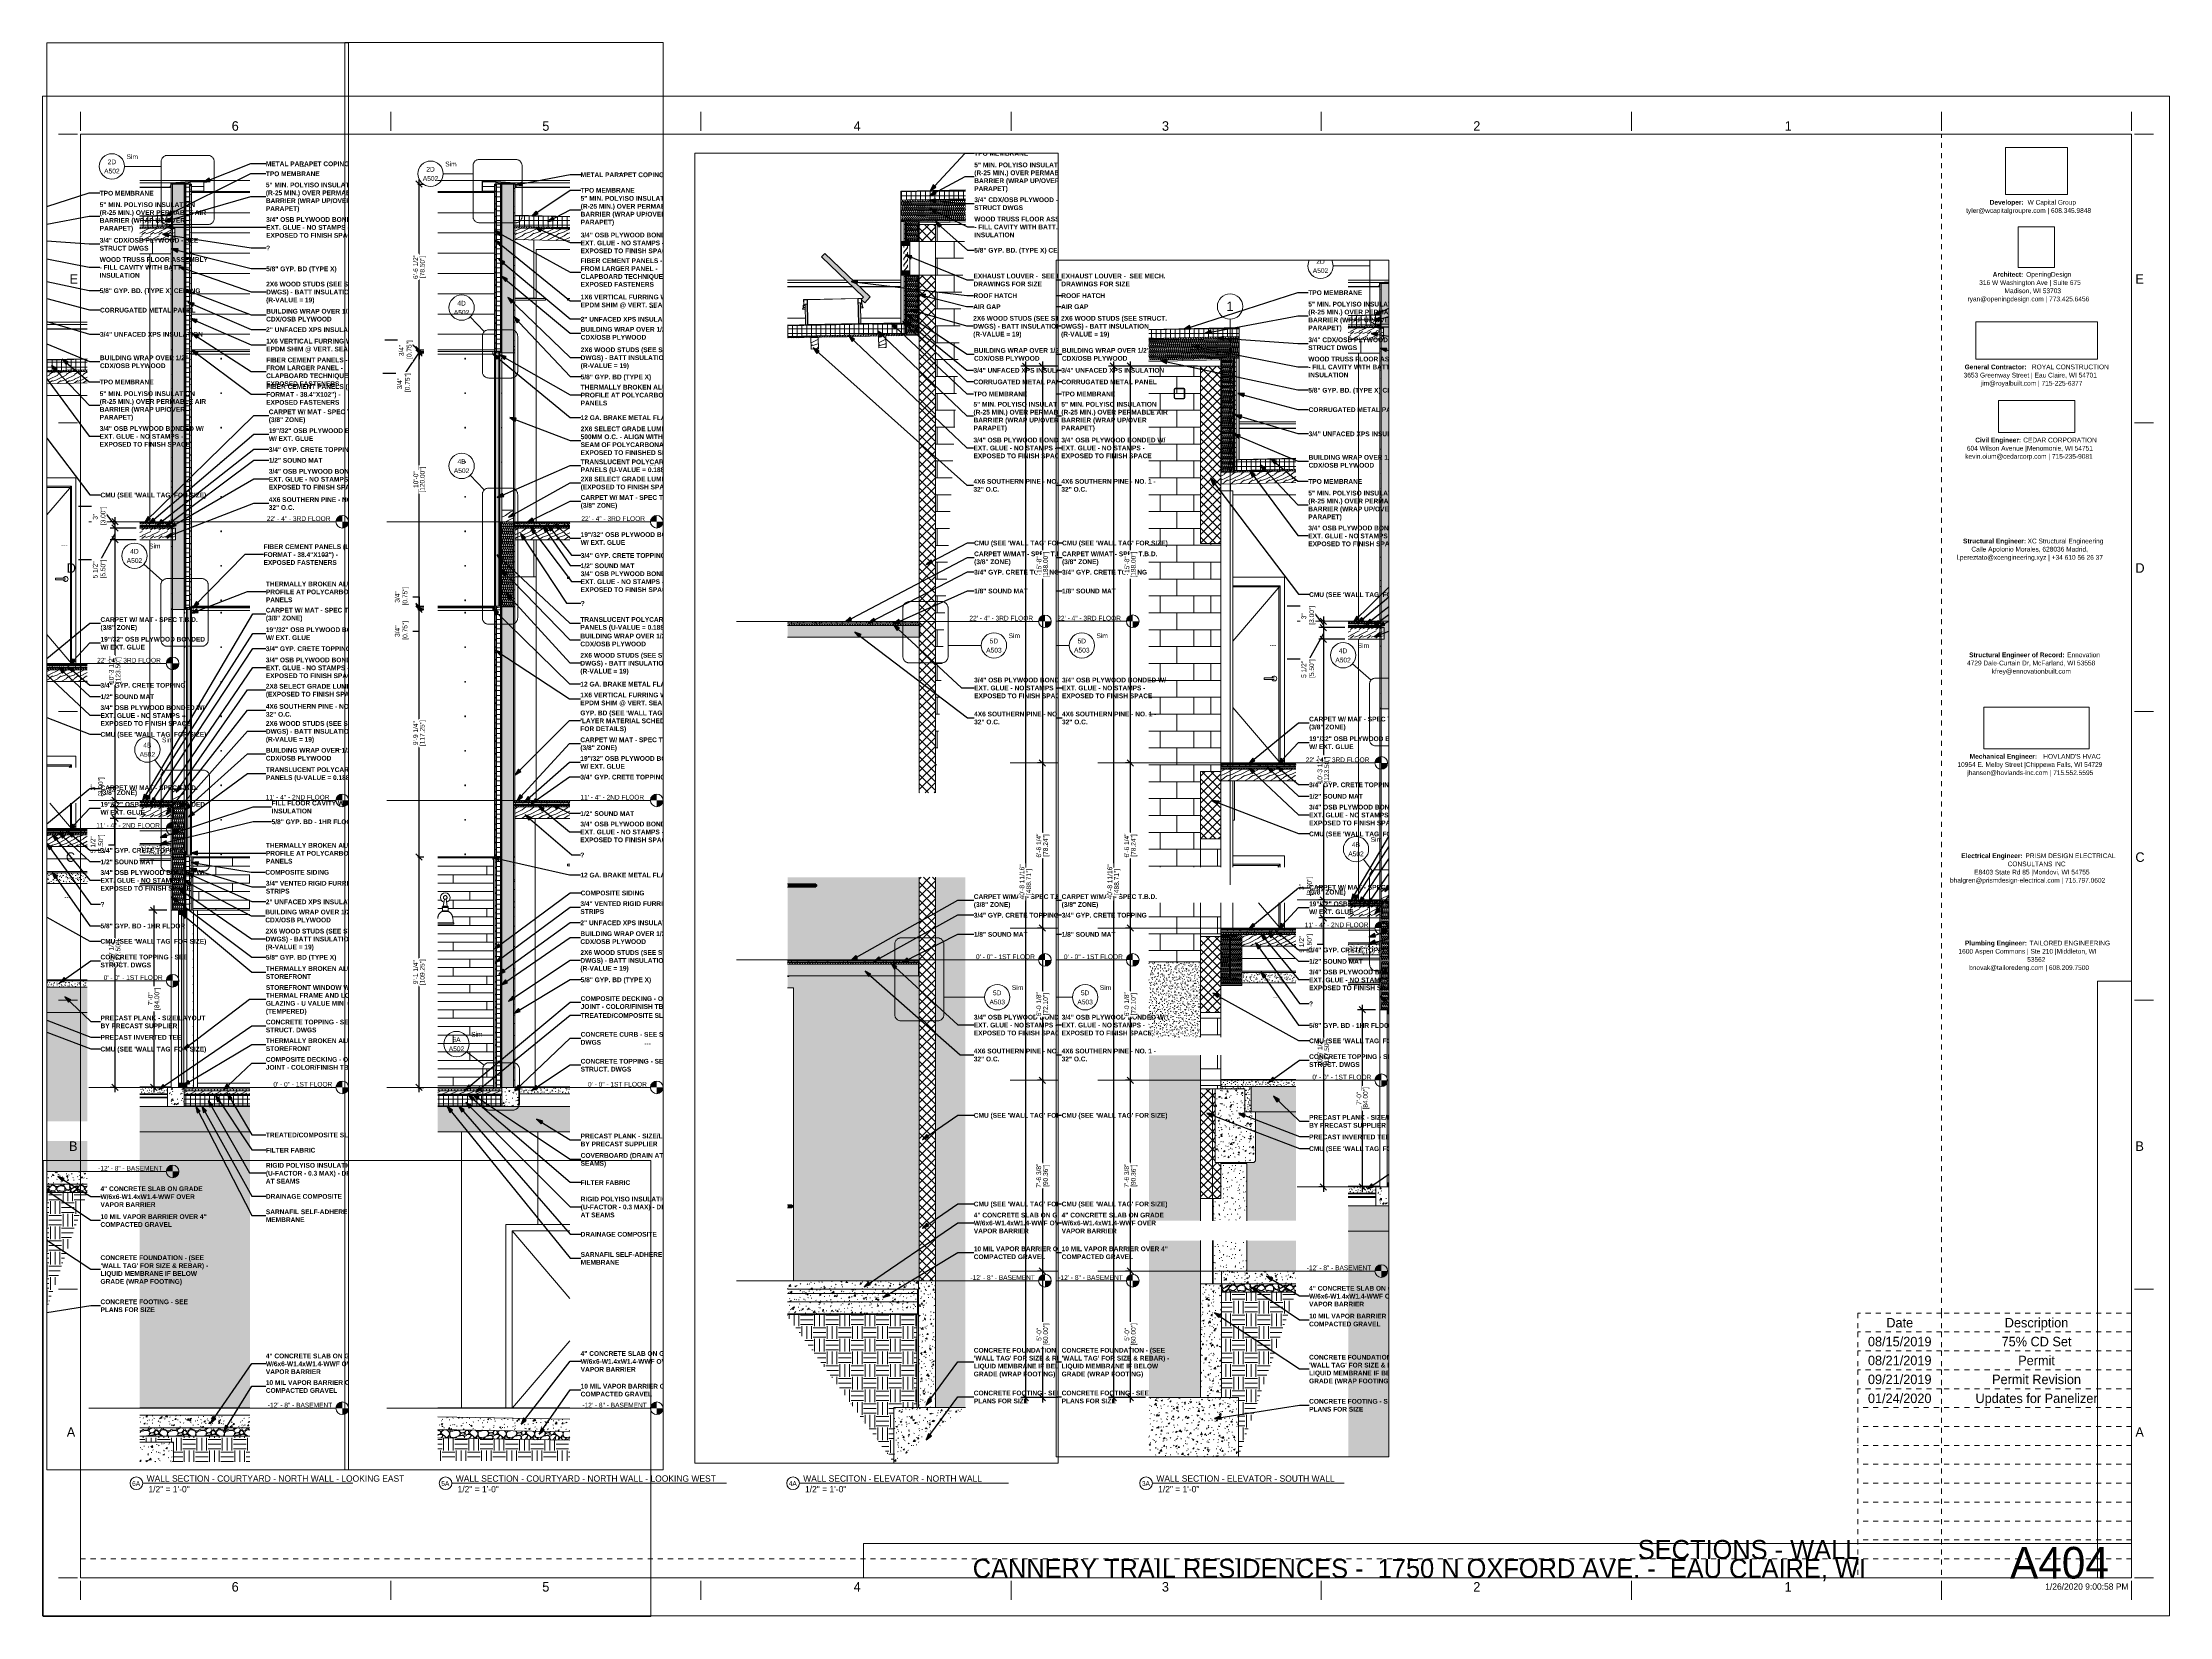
# Paper-space layout 'Layout1' of a CAD drawing. Header units: inches. Extents: x 0 to 42, y 0 to 31.1.
# The model-space entities are those that its viewports show. They can reach past a viewport. Long polylines and large blocks are cut down to what shows.
import ezdxf

# ---------------------------------------------------------------- set-up
doc = ezdxf.new("R2010")
doc.units = ezdxf.units.IN
doc.header["$MEASUREMENT"] = 0
for name, pattern in [('Dash 1_16_', [0.125, 0.0625, -0.0625]), ('Dash Dot 3_16_', [0.3125, 0.1875, -0.0625, 0, -0.0625]), ('Dot 1_32_', [0.03125, 0, -0.03125]), ('Grid Line 1_2_', [0.875, 0.5, -0.125, 0.125, -0.125])]:
    doc.linetypes.add(name, pattern=pattern)
for name, color, linetype, lineweight in [('0-1', 50, 'Continuous', 5), ('0-2', 55, 'Continuous', 9), ('0-3', 90, 'Continuous', 5), ('0-4', 7, 'Continuous', 9), ('A-ANNO-DIMS-1', 211, 'Continuous', 30), ('A-ANNO-SYMB', 150, 'Continuous', 9), ('A-ANNO-SYMB-1', 150, 'Dash Dot 3_16_', 9), ('A-CLNG-1', 7, 'Continuous', 9), ('A-CLNG-2', 250, 'Continuous', 18), ('A-CLNG-3', 55, 'Continuous', 9), ('A-CLNG-4', 137, 'Continuous', 5), ('A-CLNG-5', 13, 'Continuous', 9), ('A-CLNG-PATT-1', 252, 'Continuous', 9), ('A-DETL', 90, 'Continuous', 9), ('A-DETL-MEDM-1', 50, 'Continuous', 30), ('A-DOOR-1', 7, 'Dash 1_16_', 9), ('A-DOOR-2', 7, 'Continuous', 9), ('A-DOOR-FRAM-1', 7, 'Continuous', 9), ('A-FLOR-1', 135, 'Continuous', 18), ('A-FLOR-2', 9, 'Continuous', 5), ('A-FLOR-3', 215, 'Continuous', 5), ('A-FLOR-4', 192, 'Continuous', 9), ('A-FLOR-5', 55, 'Continuous', 9), ('A-FLOR-6', 21, 'Continuous', 18), ('A-FLOR-7', 7, 'Continuous', 9), ('A-FLOR-HRAL-1', 31, 'Continuous', 9), ('A-FLOR-HRAL-2', 55, 'Continuous', 9), ('A-FLOR-LEVL', 51, 'Continuous', 9), ('A-FLOR-LEVL-1', 51, 'Grid Line 1_2_', 9), ('A-FLOR-MCUT-1', 51, 'Continuous', 9), ('A-FLOR-MCUT-2', 7, 'Continuous', 9), ('A-FLOR-PATT-1', 252, 'Continuous', 9), ('A-GENM', 5, 'Continuous', 9), ('A-GENM-1', 55, 'Continuous', 9), ('A-GENM-2', 252, 'Continuous', 9), ('A-GENM-3', 254, 'Continuous', 9), ('A-GLAZ-CURT', 52, 'Continuous', 9), ('A-GLAZ-CURT-1', 55, 'Continuous', 9), ('A-GLAZ-CURT-2', 10, 'Continuous', 9), ('A-GLAZ-CWMG', 51, 'Continuous', 9), ('A-GLAZ-CWMG-1', 55, 'Continuous', 9), ('A-GLAZ-CWMG-2', 57, 'Continuous', 9), ('A-GLAZ-CWMG-3', 254, 'Continuous', 9), ('A-GLAZ-CWMG-4', 252, 'Continuous', 9), ('A-GLAZ-CWMG-5', 10, 'Continuous', 9), ('A-ROOF-1', 55, 'Continuous', 9), ('A-ROOF-2', 135, 'Continuous', 18), ('A-ROOF-3', 132, 'Continuous', 9), ('A-ROOF-PATT-1', 252, 'Continuous', 9), ('A-WALL-1', 55, 'Continuous', 9), ('A-WALL-2', 7, 'Continuous', 9), ('A-WALL-3', 129, 'Continuous', 5), ('A-WALL-4', 23, 'Continuous', 5), ('A-WALL-5', 254, 'Continuous', 9), ('A-WALL-6', 10, 'Continuous', 9), ('A-WALL-7', 113, 'Continuous', 9), ('A-WALL-PATT-1', 55, 'Continuous', 9), ('A-WALL-PATT-2', 252, 'Continuous', 9), ('C-TOPO', 7, 'Continuous', 9), ('C-TOPO-1', 252, 'Continuous', 9), ('C-TOPO-2', 55, 'Continuous', 9), ('E-LITE-EQPM-1', 55, 'Continuous', 9), ('G-ANNO-SCHD', 231, 'Continuous', 9), ('G-ANNO-TEXT', 231, 'Continuous', 30), ('G-ANNO-TEXT-1', 231, 'Continuous', 9), ('G-ANNO-TTLB', 6, 'Continuous', 9), ('G-ANNO-TTLB-MEDM', 33, 'Continuous', 20), ('I-WALL-1', 55, 'Continuous', 9), ('S-BEAM-1', 55, 'Continuous', 9), ('S-BEAM-2', 10, 'Continuous', 9), ('S-BEAM-3', 7, 'Continuous', 9), ('S-BEAM-4', 252, 'Continuous', 9), ('S-COLS-1', 55, 'Continuous', 9), ('S-FNDN-1', 252, 'Continuous', 9), ('S-FNDN-2', 7, 'Continuous', 9), ('S-FNDN-3', 135, 'Continuous', 18), ('S-FNDN-4', 9, 'Continuous', 5), ('S-FNDN-5', 32, 'Continuous', 9), ('S-FNDN-6', 55, 'Continuous', 9), ('S-GRID-1', 1, 'Grid Line 1_2_', 9), ('S-GRID-IDEN', 1, 'Continuous', 9), ('S-STRS-1', 55, 'Continuous', 9)]:
    doc.layers.add(name, color=color, linetype=linetype, lineweight=lineweight)
doc.layers.add('G-ANNO-NPLT', color=191, linetype='Continuous', plot=False)
doc.styles.add('Arial', font='arial.ttf', dxfattribs={"height": 2.25})
doc.styles.add('Arial_1', font='arial.ttf', dxfattribs={"height": 4.5})
doc.styles.add('Century Gothic', font='ufonts.com_century-gothic.ttf', dxfattribs={"height": 2.25})
doc.styles.add('Century Gothic_1', font='ufonts.com_century-gothic.ttf', dxfattribs={"height": 0.1875})
doc.styles.add('Century Gothic_2', font='ufonts.com_century-gothic.ttf', dxfattribs={"height": 0.09375})
doc.styles.add('Century Gothic_3', font='ufonts.com_century-gothic.ttf', dxfattribs={"height": 0.125})
doc.styles.add('Century Gothic_4', font='ufonts.com_century-gothic.ttf', dxfattribs={"height": 0.625})
doc.styles.add('Century Gothic_5', font='ufonts.com_century-gothic.ttf', dxfattribs={"height": 0.375})
doc.styles.add('Century Gothic_B', font='GOTHICB.TTF', dxfattribs={"height": 2.25})
doc.styles.add('Century Gothic_B_1', font='GOTHICB.TTF', dxfattribs={"height": 0.09375})
doc.dimstyles.new('OD__1_16__Tol__', dxfattribs={"dimscale": 12, "dimtxt": 2.349379, "dimasz": 0.25, "dimexe": 0.1875, "dimexo": 0.125, "dimgap": 0.03125, "dimtad": 1, "dimdec": 4, "dimrnd": 0.0625, "dimzin": 3, "dimdsep": 46, "dimlunit": 4, "dimtxsty": 'Century Gothic', "dimblk1": 'OBLIQUE', "dimblk2": 'OBLIQUE', "dimsah": 1, "dimcen": 0.09, "dimdle": 0.1875, "dimazin": 0, "dimtfac": 1, "dimtdec": 4, "dimtix": 1, "dimtmove": 0, "dimatfit": 3, "dimfxl": 1, "dimtvp": 1, "dimtfill": 1, "dimfrac": 2, "dimtolj": 1, "dimtzin": 0, "dimlwd": 30, "dimlwe": 30, "dimarcsym": 2})
doc.dimstyles.new('OD__1_16__Tol___1', dxfattribs={"dimscale": 12, "dimtxt": 2.349379, "dimasz": 0.25, "dimexe": 0.1875, "dimexo": 0.125, "dimgap": 0.03125, "dimtad": 1, "dimdec": 4, "dimrnd": 0.0625, "dimzin": 3, "dimdsep": 46, "dimlunit": 4, "dimtxsty": 'Century Gothic', "dimblk1": 'OBLIQUE', "dimblk2": 'OBLIQUE', "dimsah": 1, "dimcen": 0.09, "dimdle": 0.1875, "dimazin": 0, "dimtfac": 1, "dimtdec": 4, "dimtix": 1, "dimtmove": 1, "dimatfit": 3, "dimfxl": 1, "dimtvp": 1, "dimtfill": 1, "dimfrac": 2, "dimtolj": 1, "dimtzin": 0, "dimlwd": 30, "dimlwe": 30, "dimarcsym": 2})
picture_1 = doc.add_image_def('image1.jpg', size_in_pixel=(278, 110))
picture_2 = doc.add_image_def('image2.jpg', size_in_pixel=(302, 126))
picture_3 = doc.add_image_def('image3.jpg', size_in_pixel=(261, 80))
picture_4 = doc.add_image_def('image4.jpg', size_in_pixel=(344, 261))
picture_5 = doc.add_image_def('image5.jpg', size_in_pixel=(547, 610))
picture_6 = doc.add_image_def('image6.jpg', size_in_pixel=(95, 1663))
picture_7 = doc.add_image_def('image7.jpg', size_in_pixel=(3536, 95))
pattern_1 = [(0, (-1688.897, 68.768), (3.84, 0.96), [0.317, -2.563, 0.317, -2.563, -15.36]), (0, (-1688.897, 68.768), (3.84, 0.96), [-5.76, 0.317, -5.443, 0.317, -2.563, -6.72]), (0, (-1688.897, 68.768), (3.84, 0.96), [-14.4, 0.317, -1.603, 0.317, -4.483]), (120, (-1687.457, 69.248), (-2.7513844, 2.84553755), [0.317, -2.563, 0.317, -2.563, -15.36]), (120, (-1687.457, 69.248), (-2.7513844, 2.84553755), [-5.76, 0.317, -5.443, 0.317, -2.563, -6.72]), (120, (-1687.457, 69.248), (-2.7513844, 2.84553755), [-14.4, 0.317, -1.603, 0.317, -4.483]), (240, (-1686.977, 71.168), (-1.0886156, -3.80553755), [0.317, -2.563, 0.317, -2.563, -15.36]), (240, (-1686.977, 71.168), (-1.0886156, -3.80553755), [-5.76, 0.317, -5.443, 0.317, -2.563, -6.72]), (240, (-1686.977, 71.168), (-1.0886156, -3.80553755), [-14.4, 0.317, -1.603, 0.317, -4.483])]
pattern_2 = [(50, (-1688.897, 68.768), (6.885997, -0.602097), [0.72, -7.92]), (355, (-1688.897, 68.768), (-1.331756, 7.220547), [0.576, -6.336]), (100.451, (-1688.323, 68.718), (5.553629, 6.61819), [0.612, -6.731]), (46.184, (-1688.897, 70.688), (10.24564, -1.588925), [1.08, -11.88]), (96.636, (-1688.043, 70.555), (8.97244, 9.35152), [0.918, -10.096]), (351.184, (-1688.897, 70.688), (8.9732, 9.35123), [0.864, -9.504]), (21, (-1687.937, 70.208), (5.730726, -3.865003), [0.72, -7.92]), (326, (-1687.937, 70.208), (2.33581, 6.96088), [0.576, -6.336]), (71.451, (-1687.459, 69.886), (8.065876, 3.095948), [0.612, -6.731]), (37.5, (-1688.897, 68.768), (0.116866, 3.1954784), [0.317, -5.942, 0.317, -6.115, -6.36]), (37.5, (-1688.897, 68.768), (0.116866, 3.1954784), [-12.691, 0.317, -6.043]), (7.5, (-1688.897, 68.768), (2.52543, 3.786025), [0.317, -3.35, 0.317, -5.798, -2.424]), (7.5, (-1688.897, 68.768), (2.52543, 3.786025), [-9.782, 0.317, -2.107]), (327.5, (-1691.037, 68.768), (5.1243685, -0.2161763), [0.317, -2.083, 0.317, -7.171, -9.936]), (327.5, (-1691.037, 68.768), (5.1243685, -0.2161763), [-9.888, 0.317, -9.619]), (317.5, (-1691.997, 68.768), (5.598326, 0.96141), [0.317, -2.803, 0.317, -4.656, -7.056]), (317.5, (-1691.997, 68.768), (5.598326, 0.96141), [-8.093, 0.317, -6.739])]
pattern_3 = [(216.87, (-1687.297, 72.766), (11.9951857, 7.99642143), [1.999, -17.993]), (206.565, (-1684.898, 71.567), (-3.9980931, -3.998086), [4.47, -4.47]), (198.435, (-1684.898, 69.568), (-7.9970804, -3.9980748), [2.529, -10.115])]
pattern_4 = [(216.87, (-1686.497, 74.768), (17.9999786, 12.00003216), [3, -27]), (206.565, (-1682.897, 72.968), (-6.00027, -5.9998122), [6.708, -6.708]), (198.435, (-1682.897, 69.968), (-12.0005221, -5.9998001), [3.795, -15.179])]
pattern_5 = [(0, (-1688.897, 68.768), (0, 2.25), []), (90, (-1688.897, 68.768), (-2.25, 1e-16), [])]
pattern_6 = [(0, (-1688.897, 68.768), (0, 1.2), []), (315, (-1688.897, 68.768), (1.1992531, 0), [1.696, -1.696]), (45, (-1688.897, 68.768), (1.1992531, 0), [1.696, -1.696])]
pattern_7 = [(161.57, (-1688.777, 68.888), (-0.960383694, -0.00039918), [0, -6.83, 0.758, 0]), (18.43, (-1689.017, 68.888), (-0.960383694, 0.00039918), [0, -6.83, 0.758, 0]), (108.43, (-1688.777, 68.888), (0.47951018, -2.4005264), [2.276, -5.312]), (71.57, (-1689.017, 68.888), (0.47951018, 2.4005264), [2.276, -5.312])]
pattern_8 = [(0, (-1688.897, 68.768), (7.68, 1.92), [0.317, -5.443, 0.317, -5.443, -30.72]), (0, (-1688.897, 68.768), (7.68, 1.92), [-11.52, 0.317, -11.203, 0.317, -5.443, -13.44]), (0, (-1688.897, 68.768), (7.68, 1.92), [-28.8, 0.317, -3.523, 0.317, -9.283]), (120, (-1686.017, 69.728), (-5.5027688, 5.691075), [0.317, -5.443, 0.317, -5.443, -30.72]), (120, (-1686.017, 69.728), (-5.5027688, 5.691075), [-11.52, 0.317, -11.203, 0.317, -5.443, -13.44]), (120, (-1686.017, 69.728), (-5.5027688, 5.691075), [-28.8, 0.317, -3.523, 0.317, -9.283]), (240, (-1685.057, 73.568), (-2.1772312, -7.611075), [0.317, -5.443, 0.317, -5.443, -30.72]), (240, (-1685.057, 73.568), (-2.1772312, -7.611075), [-11.52, 0.317, -11.203, 0.317, -5.443, -13.44]), (240, (-1685.057, 73.568), (-2.1772312, -7.611075), [-28.8, 0.317, -3.523, 0.317, -9.283])]
pattern_9 = [(90, (-1688.897, 68.768), (-1.5, 9e-17), [])]
pattern_10 = [(50, (3261.815, 68.768), (6.886, -0.6021), [0.72, -7.92]), (355, (3261.815, 68.768), (-1.33176, 7.22055), [0.576, -6.336]), (100.451, (3262.389, 68.718), (5.55363, 6.61819), [0.612, -6.731]), (46.184, (3261.815, 70.688), (10.24564, -1.58893), [1.08, -11.88]), (96.636, (3262.669, 70.555), (8.97244, 9.35152), [0.918, -10.096]), (351.184, (3261.815, 70.688), (8.9732, 9.35123), [0.864, -9.504]), (21, (3262.775, 70.208), (5.73073, -3.865), [0.72, -7.92]), (326, (3262.775, 70.208), (2.33581, 6.96088), [0.576, -6.336]), (71.451, (3263.252, 69.886), (8.06588, 3.09595), [0.612, -6.731]), (37.5, (3261.815, 68.768), (0.116866, 3.195478), [0.317, -5.942, 0.317, -6.115, -6.36]), (37.5, (3261.815, 68.768), (0.116866, 3.195478), [-12.691, 0.317, -6.043]), (7.5, (3261.815, 68.768), (2.52543, 3.786025), [0.317, -3.35, 0.317, -5.798, -2.424]), (7.5, (3261.815, 68.768), (2.52543, 3.786025), [-9.782, 0.317, -2.107]), (327.5, (3259.674, 68.768), (5.124369, -0.216176), [0.317, -2.083, 0.317, -7.171, -9.936]), (327.5, (3259.674, 68.768), (5.124369, -0.216176), [-9.888, 0.317, -9.619]), (317.5, (3258.714, 68.768), (5.598326, 0.96141), [0.317, -2.803, 0.317, -4.656, -7.056]), (317.5, (3258.714, 68.768), (5.598326, 0.96141), [-8.093, 0.317, -6.739])]
pattern_11 = [(216.87, (3263.414, 72.766), (11.9951857, 7.9964214), [1.999, -17.993]), (206.565, (3265.813, 71.567), (-3.998093, -3.998086), [4.47, -4.47]), (198.435, (3265.813, 69.568), (-7.9970804, -3.9980748), [2.529, -10.115])]
pattern_12 = [(216.87, (3264.215, 74.768), (17.9999786, 12.000032), [3, -27]), (206.565, (3267.815, 72.968), (-6.00027, -5.999812), [6.708, -6.708]), (198.435, (3267.815, 69.968), (-12.000522, -5.9998), [3.795, -15.179])]
pattern_13 = [(0, (3261.815, 68.768), (0, 2.25), []), (90, (3261.815, 68.768), (-2.25, 1e-16), [])]
pattern_14 = [(0, (3261.815, 68.768), (0, 1.2), []), (315, (3261.815, 68.768), (1.1992531, 0), [1.696, -1.696]), (45, (3261.815, 68.768), (1.1992531, 0), [1.696, -1.696])]
pattern_15 = [(161.57, (3261.935, 68.888), (-0.9603837, -0.00039918), [0, -6.83, 0.758, 0]), (18.43, (3261.695, 68.888), (-0.9603837, 0.00039918), [0, -6.83, 0.758, 0]), (108.43, (3261.935, 68.888), (0.47951018, -2.4005264), [2.276, -5.312]), (71.57, (3261.695, 68.888), (0.47951018, 2.4005264), [2.276, -5.312])]
pattern_16 = [(0, (3261.815, 68.768), (7.68, 1.92), [0.317, -5.443, 0.317, -5.443, -30.72]), (0, (3261.815, 68.768), (7.68, 1.92), [-11.52, 0.317, -11.203, 0.317, -5.443, -13.44]), (0, (3261.815, 68.768), (7.68, 1.92), [-28.8, 0.317, -3.523, 0.317, -9.283]), (120, (3264.695, 69.728), (-5.502769, 5.691075), [0.317, -5.443, 0.317, -5.443, -30.72]), (120, (3264.695, 69.728), (-5.502769, 5.691075), [-11.52, 0.317, -11.203, 0.317, -5.443, -13.44]), (120, (3264.695, 69.728), (-5.502769, 5.691075), [-28.8, 0.317, -3.523, 0.317, -9.283]), (240, (3265.655, 73.568), (-2.177231, -7.611075), [0.317, -5.443, 0.317, -5.443, -30.72]), (240, (3265.655, 73.568), (-2.177231, -7.611075), [-11.52, 0.317, -11.203, 0.317, -5.443, -13.44]), (240, (3265.655, 73.568), (-2.177231, -7.611075), [-28.8, 0.317, -3.523, 0.317, -9.283])]
pattern_17 = [(0, (3261.815, 68.768), (3.84, 0.96), [0.317, -2.563, 0.317, -2.563, -15.36]), (0, (3261.815, 68.768), (3.84, 0.96), [-5.76, 0.317, -5.443, 0.317, -2.563, -6.72]), (0, (3261.815, 68.768), (3.84, 0.96), [-14.4, 0.317, -1.603, 0.317, -4.483]), (120, (3263.255, 69.248), (-2.7513844, 2.8455376), [0.317, -2.563, 0.317, -2.563, -15.36]), (120, (3263.255, 69.248), (-2.7513844, 2.8455376), [-5.76, 0.317, -5.443, 0.317, -2.563, -6.72]), (120, (3263.255, 69.248), (-2.7513844, 2.8455376), [-14.4, 0.317, -1.603, 0.317, -4.483]), (240, (3263.735, 71.168), (-1.0886156, -3.8055376), [0.317, -2.563, 0.317, -2.563, -15.36]), (240, (3263.735, 71.168), (-1.0886156, -3.8055376), [-5.76, 0.317, -5.443, 0.317, -2.563, -6.72]), (240, (3263.735, 71.168), (-1.0886156, -3.8055376), [-14.4, 0.317, -1.603, 0.317, -4.483])]
pattern_18 = [(90, (3261.815, 68.768), (-1.5, 9e-17), [])]
pattern_19 = [(0, (-3127.324, 138.832), (3.84, 0.96), [0.317, -2.563, 0.317, -2.563, -15.36]), (0, (-3127.324, 138.832), (3.84, 0.96), [-5.76, 0.317, -5.443, 0.317, -2.563, -6.72]), (0, (-3127.324, 138.832), (3.84, 0.96), [-14.4, 0.317, -1.603, 0.317, -4.483]), (120, (-3125.884, 139.312), (-2.7513844, 2.8455376), [0.317, -2.563, 0.317, -2.563, -15.36]), (120, (-3125.884, 139.312), (-2.7513844, 2.8455376), [-5.76, 0.317, -5.443, 0.317, -2.563, -6.72]), (120, (-3125.884, 139.312), (-2.7513844, 2.8455376), [-14.4, 0.317, -1.603, 0.317, -4.483]), (240, (-3125.404, 141.232), (-1.0886156, -3.8055376), [0.317, -2.563, 0.317, -2.563, -15.36]), (240, (-3125.404, 141.232), (-1.0886156, -3.8055376), [-5.76, 0.317, -5.443, 0.317, -2.563, -6.72]), (240, (-3125.404, 141.232), (-1.0886156, -3.8055376), [-14.4, 0.317, -1.603, 0.317, -4.483])]
pattern_20 = [(0, (-3127.324, 138.832), (0, 1.2), []), (315, (-3127.324, 138.832), (1.1992531, 0), [1.696, -1.696]), (45, (-3127.324, 138.832), (1.1992531, 0), [1.696, -1.696])]
pattern_21 = [(45, (-3127.324, 138.832), (-2.12132, 2.12132), []), (135, (-3127.324, 138.832), (-2.12132, -2.12132), [])]
pattern_22 = [(0, (-3490.511, -40), (0, 8), []), (90, (-3490.511, -40), (-8, 8), [8, -8])]
pattern_23 = [(216.87, (-3125.724, 142.83), (11.9951857, 7.9964214), [1.999, -17.993]), (206.565, (-3123.325, 141.631), (-3.998093, -3.998086), [4.47, -4.47]), (198.435, (-3123.325, 139.631), (-7.9970804, -3.9980748), [2.529, -10.115])]
pattern_24 = [(50, (-3127.324, 138.832), (6.885997, -0.602097), [0.72, -7.92]), (355, (-3127.324, 138.832), (-1.331756, 7.22055), [0.576, -6.336]), (100.451, (-3126.75, 138.781), (5.55363, 6.61819), [0.612, -6.731]), (46.184, (-3127.324, 140.752), (10.24564, -1.58893), [1.08, -11.88]), (96.636, (-3126.47, 140.619), (8.97244, 9.35152), [0.918, -10.096]), (351.184, (-3127.324, 140.752), (8.9732, 9.35123), [0.864, -9.504]), (21, (-3126.364, 140.272), (5.730726, -3.865003), [0.72, -7.92]), (326, (-3126.364, 140.272), (2.33581, 6.96088), [0.576, -6.336]), (71.451, (-3125.886, 139.95), (8.065876, 3.09595), [0.612, -6.731]), (37.5, (-3127.324, 138.832), (0.116866, 3.195478), [0.317, -5.942, 0.317, -6.115, -6.36]), (37.5, (-3127.324, 138.832), (0.116866, 3.195478), [-12.691, 0.317, -6.043]), (7.5, (-3127.324, 138.832), (2.52543, 3.786025), [0.317, -3.35, 0.317, -5.798, -2.424]), (7.5, (-3127.324, 138.832), (2.52543, 3.786025), [-9.782, 0.317, -2.107]), (327.5, (-3129.465, 138.832), (5.124369, -0.216176), [0.317, -2.083, 0.317, -7.171, -9.936]), (327.5, (-3129.465, 138.832), (5.124369, -0.216176), [-9.888, 0.317, -9.619]), (317.5, (-3130.425, 138.832), (5.598326, 0.96141), [0.317, -2.803, 0.317, -4.656, -7.056]), (317.5, (-3130.425, 138.832), (5.598326, 0.96141), [-8.093, 0.317, -6.739])]
pattern_25 = [(0, (-3127.324, 138.832), (0, 2.25), []), (90, (-3127.324, 138.832), (-2.25, 1e-16), [])]
pattern_26 = [(161.57, (-3127.204, 138.952), (-0.9603837, -0.00039918), [0, -6.83, 0.758, 0]), (18.43, (-3127.444, 138.952), (-0.9603837, 0.00039918), [0, -6.83, 0.758, 0]), (108.43, (-3127.204, 138.952), (0.47951018, -2.4005264), [2.276, -5.312]), (71.57, (-3127.444, 138.952), (0.47951018, 2.4005264), [2.276, -5.312])]
pattern_27 = [(45, (-3012.324, 138.832), (-2.12132, 2.12132), []), (135, (-3012.324, 138.832), (-2.12132, -2.12132), [])]
pattern_28 = [(0, (-3495.324, 0), (0, 8), []), (90, (-3495.324, 0), (-8, 8), [8, -8])]
pattern_29 = [(216.87, (-3010.724, 142.83), (11.9951857, 7.9964214), [1.999, -17.993]), (206.565, (-3008.325, 141.631), (-3.998093, -3.998086), [4.47, -4.47]), (198.435, (-3008.325, 139.631), (-7.9970804, -3.9980748), [2.529, -10.115])]
pattern_30 = [(0, (-3012.324, 138.832), (3.84, 0.96), [0.317, -2.563, 0.317, -2.563, -15.36]), (0, (-3012.324, 138.832), (3.84, 0.96), [-5.76, 0.317, -5.443, 0.317, -2.563, -6.72]), (0, (-3012.324, 138.832), (3.84, 0.96), [-14.4, 0.317, -1.603, 0.317, -4.483]), (120, (-3010.884, 139.312), (-2.7513844, 2.8455376), [0.317, -2.563, 0.317, -2.563, -15.36]), (120, (-3010.884, 139.312), (-2.7513844, 2.8455376), [-5.76, 0.317, -5.443, 0.317, -2.563, -6.72]), (120, (-3010.884, 139.312), (-2.7513844, 2.8455376), [-14.4, 0.317, -1.603, 0.317, -4.483]), (240, (-3010.404, 141.232), (-1.0886156, -3.8055376), [0.317, -2.563, 0.317, -2.563, -15.36]), (240, (-3010.404, 141.232), (-1.0886156, -3.8055376), [-5.76, 0.317, -5.443, 0.317, -2.563, -6.72]), (240, (-3010.404, 141.232), (-1.0886156, -3.8055376), [-14.4, 0.317, -1.603, 0.317, -4.483])]
pattern_31 = [(50, (-3012.324, 138.832), (6.885997, -0.6021), [0.72, -7.92]), (355, (-3012.324, 138.832), (-1.33176, 7.22055), [0.576, -6.336]), (100.451, (-3011.75, 138.781), (5.55363, 6.61819), [0.612, -6.731]), (46.184, (-3012.324, 140.752), (10.24564, -1.58893), [1.08, -11.88]), (96.636, (-3011.47, 140.619), (8.97244, 9.35152), [0.918, -10.096]), (351.184, (-3012.324, 140.752), (8.9732, 9.35123), [0.864, -9.504]), (21, (-3011.364, 140.272), (5.730726, -3.865003), [0.72, -7.92]), (326, (-3011.364, 140.272), (2.33581, 6.96088), [0.576, -6.336]), (71.451, (-3010.886, 139.95), (8.065876, 3.09595), [0.612, -6.731]), (37.5, (-3012.324, 138.832), (0.116866, 3.195478), [0.317, -5.942, 0.317, -6.115, -6.36]), (37.5, (-3012.324, 138.832), (0.116866, 3.195478), [-12.691, 0.317, -6.043]), (7.5, (-3012.324, 138.832), (2.52543, 3.786025), [0.317, -3.35, 0.317, -5.798, -2.424]), (7.5, (-3012.324, 138.832), (2.52543, 3.786025), [-9.782, 0.317, -2.107]), (327.5, (-3014.465, 138.832), (5.124369, -0.216176), [0.317, -2.083, 0.317, -7.171, -9.936]), (327.5, (-3014.465, 138.832), (5.124369, -0.216176), [-9.888, 0.317, -9.619]), (317.5, (-3015.425, 138.832), (5.598326, 0.96141), [0.317, -2.803, 0.317, -4.656, -7.056]), (317.5, (-3015.425, 138.832), (5.598326, 0.96141), [-8.093, 0.317, -6.739])]
pattern_32 = [(0, (-3012.324, 138.832), (7.68, 1.92), [0.317, -5.443, 0.317, -5.443, -30.72]), (0, (-3012.324, 138.832), (7.68, 1.92), [-11.52, 0.317, -11.203, 0.317, -5.443, -13.44]), (0, (-3012.324, 138.832), (7.68, 1.92), [-28.8, 0.317, -3.523, 0.317, -9.283]), (120, (-3009.444, 139.792), (-5.502769, 5.691075), [0.317, -5.443, 0.317, -5.443, -30.72]), (120, (-3009.444, 139.792), (-5.502769, 5.691075), [-11.52, 0.317, -11.203, 0.317, -5.443, -13.44]), (120, (-3009.444, 139.792), (-5.502769, 5.691075), [-28.8, 0.317, -3.523, 0.317, -9.283]), (240, (-3008.484, 143.632), (-2.177231, -7.611075), [0.317, -5.443, 0.317, -5.443, -30.72]), (240, (-3008.484, 143.632), (-2.177231, -7.611075), [-11.52, 0.317, -11.203, 0.317, -5.443, -13.44]), (240, (-3008.484, 143.632), (-2.177231, -7.611075), [-28.8, 0.317, -3.523, 0.317, -9.283])]
pattern_33 = [(0, (-3012.324, 138.832), (0, 1.2), []), (315, (-3012.324, 138.832), (1.1992531, 0), [1.696, -1.696]), (45, (-3012.324, 138.832), (1.1992531, 0), [1.696, -1.696])]
pattern_34 = [(0, (-3012.324, 138.832), (0, 2.25), []), (90, (-3012.324, 138.832), (-2.25, 1e-16), [])]
pattern_35 = [(161.57, (-3012.204, 138.952), (-0.9603837, -0.00039918), [0, -6.83, 0.758, 0]), (18.43, (-3012.444, 138.952), (-0.9603837, 0.00039918), [0, -6.83, 0.758, 0]), (108.43, (-3012.204, 138.952), (0.47951018, -2.4005264), [2.276, -5.312]), (71.57, (-3012.444, 138.952), (0.47951018, 2.4005264), [2.276, -5.312])]

# ---------------------------------------------------------------- blocks, each defined once
blk = doc.blocks.new('OD Title Block - 30x42 - CDs - one-598439-SECTIONS - WALL')
at = {"layer": 'G-ANNO-TTLB'}
for p, q in [((-0.01, 30.014), (41.99, 30.014)), ((-0.01, 0.014), (-0.01, 30.014)), ((41.99, 0.014), (41.99, 30.014)), ((-0.01, 0.014), (41.99, 0.014))]:
    blk.add_line(p, q, dxfattribs=at)
at = {"layer": 'G-ANNO-TTLB', "linetype": 'Dot 1_32_', "lineweight": 13}
for p, q in [((37.49, 5.989), (37.49, 29.264)), ((0.74, 1.137), (35.905, 1.137))]:
    blk.add_line(p, q, dxfattribs=at)
at = {"layer": 'G-ANNO-TTLB-MEDM'}
for p, q in [((0.74, 29.326), (0.74, 29.701)), ((6.865, 29.326), (6.865, 29.701)), ((12.99, 29.326), (12.99, 29.701)), ((19.115, 29.326), (19.115, 29.701)), ((25.24, 29.326), (25.24, 29.701)), ((31.365, 29.326), (31.365, 29.701)), ((37.49, 29.326), (37.49, 29.701)), ((41.24, 29.326), (41.24, 29.701)), ((0.677, 29.264), (0.302, 29.264)), ((0.74, 29.264), (41.24, 29.264)), ((0.74, 29.264), (0.74, 0.764)), ((41.24, 29.264), (41.24, 0.764)), ((41.302, 29.264), (41.677, 29.264)), ((0.677, 23.564), (0.302, 23.564)), ((41.302, 23.564), (41.677, 23.564)), ((0.677, 17.864), (0.302, 17.864)), ((41.302, 17.864), (41.677, 17.864)), ((0.677, 12.164), (0.302, 12.164)), ((41.302, 12.164), (41.677, 12.164)), ((0.677, 6.464), (0.302, 6.464)), ((41.302, 6.464), (41.677, 6.464)), ((0.677, 0.764), (0.302, 0.764)), ((0.74, 0.764), (41.24, 0.764)), ((0.74, 0.701), (0.74, 0.326)), ((6.865, 0.701), (6.865, 0.326)), ((12.99, 0.701), (12.99, 0.326)), ((19.115, 0.701), (19.115, 0.326)), ((25.24, 0.701), (25.24, 0.326)), ((31.365, 0.701), (31.365, 0.326)), ((37.49, 0.701), (37.49, 0.326)), ((41.24, 0.701), (41.24, 0.326)), ((41.302, 0.764), (41.677, 0.764))]:
    blk.add_line(p, q, dxfattribs=at)
at = {"layer": 'G-ANNO-TTLB', "attachment_point": 1}
for s, insert, char_height, width, style in [('6', (3.725, 29.517), 0.188, 0.17675, 'Century Gothic_1'), ('5', (9.858, 29.517), 0.188, 0.17675, 'Century Gothic_1'), ('4', (16.007, 29.517), 0.188, 0.17675, 'Century Gothic_1'), ('3', (22.094, 29.517), 0.188, 0.17675, 'Century Gothic_1'), ('2', (28.242, 29.517), 0.188, 0.17675, 'Century Gothic_1'), ('1', (34.391, 29.517), 0.188, 0.17675, 'Century Gothic_1'), ('tyler@wcapitalgroupre.com | 608.345.9848', (37.974, 27.802), 0.09375, 3.36141, 'Century Gothic_2'), ('Developer: ', (38.44, 27.964), 0.09375, 0.90584, 'Century Gothic_B_1'), ('W Capital Group', (39.188, 27.964), 0.09375, 1.32878, 'Century Gothic_2'), ('E', (0.523, 26.497), 0.188, 0.17044, 'Century Gothic_1'), ('Architect: ', (38.499, 26.54), 0.09375, 0.80169, 'Century Gothic_B_1'), ('OpeningDesign', (39.16, 26.54), 0.09375, 1.212, 'Century Gothic_2'), ('E', (41.317, 26.497), 0.188, 0.17044, 'Century Gothic_1'), ('ryan@openingdesign.com | 773.425.6456', (38.002, 26.056), 0.09375, 3.21937, 'Century Gothic_2'), ('316 W Washington Ave | Suite 675', (38.233, 26.379), 0.09375, 2.65756, 'Century Gothic_2'), ('Madison, WI 53703', (38.733, 26.217), 0.09375, 1.44556, 'Century Gothic_2'), ('3653 Greenway Street | Eau Claire, WI 54701', (37.925, 24.552), 0.09375, 3.4845, 'Century Gothic_2'), ('General Contractor: ', (37.946, 24.714), 0.09375, 1.60969, 'Century Gothic_B_1'), ('jim@royalbuilt.com | 715-225-6377', (38.263, 24.391), 0.09375, 2.66387, 'Century Gothic_2'), ('ROYAL CONSTRUCTION', (39.274, 24.714), 0.09375, 1.82116, 'Century Gothic_2'), ('604 Wilson Avenue |Menomonie, WI 54751', (37.99, 23.109), 0.09375, 3.32669, 'Century Gothic_2'), ('Civil Engineer: ', (38.154, 23.271), 0.09375, 1.14888, 'Century Gothic_B_1'), ('CEDAR CORPORATION', (39.102, 23.271), 0.09375, 1.78012, 'Century Gothic_2'), ('kevin.oium@cedarcorp.com | 715-235-9081', (37.956, 22.948), 0.09375, 3.40559, 'Century Gothic_2'), ('Structural Engineer: ', (37.914, 21.277), 0.09375, 1.54341, 'Century Gothic_B_1'), ('Calle Apolonio Morales, 628036 Madrid, ', (38.078, 21.116), 0.09375, 3.15309, 'Century Gothic_2'), ('XC Structural Engineering', (39.188, 21.277), 0.09375, 1.96319, 'Century Gothic_2'), ('D', (0.468, 20.791), 0.188, 0.23672, 'Century Gothic_1'), ('l.pereztato@xcengineering.xyz | +34 610 56 26 37', (37.787, 20.954), 0.09375, 3.81591, 'Century Gothic_2'), ('D', (41.317, 20.791), 0.188, 0.23672, 'Century Gothic_1'), ('Structural Engineer of Record: ', (38.034, 19.03), 0.09375, 2.34509, 'Century Gothic_B_1'), ('Ennovation', (39.969, 19.03), 0.0937, 0.87428, 'Century Gothic_2'), ('4729 Dale-Curtain Dr, McFarland, WI 53558', (37.992, 18.869), 0.09375, 3.32037, 'Century Gothic_2'), ('kfrey@ennovationbuilt.com', (38.479, 18.707), 0.09375, 2.13994, 'Century Gothic_2'), ('10954 E. Melby Street |Chippewa Falls, WI 54729', (37.803, 16.865), 0.09375, 3.77487, 'Century Gothic_2'), ('Mechanical Engineer: ', (38.045, 17.026), 0.09375, 1.76119, 'Century Gothic_B_1'), ("HOVLAND'S HVAC", (39.498, 17.026), 0.09375, 1.42663, 'Century Gothic_2'), ('jhansen@hovlands-inc.com | 715.552.5595', (37.996, 16.704), 0.09375, 3.31091, 'Century Gothic_2'), ('C', (0.45, 15.084), 0.188, 0.25881, 'Century Gothic_1'), ('Electrical Engineer: ', (37.88, 15.064), 0.09375, 1.53394, 'Century Gothic_B_1'), ('E8403 State Rd 85 |Mondovi, WI 54755', (38.133, 14.741), 0.09375, 2.9795, 'Century Gothic_2'), ('CONSULTANS INC', (38.794, 14.903), 0.09375, 1.37613, 'Century Gothic_2'), ('PRISM DESIGN ELECTRICAL ', (39.146, 15.064), 0.09375, 2.09891, 'Century Gothic_2'), ('C', (41.317, 15.084), 0.188, 0.25881, 'Century Gothic_1'), ('bhalgren@prismdesign-electrical.com | 715.797.0602', (37.656, 14.58), 0.09375, 4.13469, 'Century Gothic_2'), ('1600 Aspen Commons | Ste 210 |Middleton, WI ', (37.823, 13.178), 0.09375, 3.77172, 'Century Gothic_2'), ('Plumbing Engineer: ', (37.951, 13.34), 0.09375, 1.54656, 'Century Gothic_B_1'), ('TAILORED ENGINEERING', (39.227, 13.34), 0.09375, 1.87166, 'Century Gothic_2'), ('bnovak@tailoredeng.com | 608.209.7500', (38.034, 12.856), 0.09375, 3.21622, 'Century Gothic_2'), ('53562', (39.18, 13.017), 0.0937, 0.44188, 'Century Gothic_2'), ('B', (0.512, 9.378), 0.188, 0.18306, 'Century Gothic_1'), ('B', (41.317, 9.378), 0.188, 0.18306, 'Century Gothic_1'), ('A', (0.468, 3.734), 0.188, 0.23672, 'Century Gothic_1'), ('A', (41.317, 3.734), 0.188, 0.23672, 'Century Gothic_1'), ('6', (3.724, 0.679), 0.188, 0.17675, 'Century Gothic_1'), ('5', (9.858, 0.679), 0.188, 0.17675, 'Century Gothic_1'), ('4', (16.007, 0.679), 0.188, 0.17675, 'Century Gothic_1'), ('3', (22.093, 0.679), 0.188, 0.17675, 'Century Gothic_1'), ('2', (28.242, 0.679), 0.188, 0.17675, 'Century Gothic_1'), ('1', (34.39, 0.679), 0.188, 0.17675, 'Century Gothic_1')]:
    blk.add_mtext(s, dxfattribs=dict(at, insert=insert, char_height=char_height, width=width, style=style))
at = {"layer": 'G-ANNO-TTLB'}
image = blk.add_image(picture_4, insert=(38.752, 28.068), size_in_units=(1.226, 0.93), dxfattribs=at)
image.dxf.flags = 7
image = blk.add_image(picture_5, insert=(38.999, 26.632), size_in_units=(0.719, 0.802), rotation=0, dxfattribs=at)
image.dxf.flags = 7
image = blk.add_image(picture_3, insert=(38.163, 24.818), size_in_units=(2.404, 0.737), dxfattribs=at)
image.dxf.flags = 7
image = blk.add_image(picture_2, insert=(38.612, 23.375), size_in_units=(1.506, 0.628), dxfattribs=at)
image.dxf.flags = 7
image = blk.add_image(picture_1, insert=(38.326, 17.131), size_in_units=(2.077, 0.822), dxfattribs=at)
image.dxf.flags = 7
image = blk.add_image(picture_6, insert=(40.567, 0.764), size_in_units=(0.673, 11.775), dxfattribs=at)
image.dxf.flags = 7
image = blk.add_image(picture_7, insert=(16.203, 0.764), size_in_units=(25.037, 0.673), dxfattribs=at)
image.dxf.flags = 7
blk = doc.blocks.new('Viewport - All On-568496-SECTIONS - WALL')
at = {"layer": 'G-ANNO-TTLB'}
for start, end in [(360, 180), (180, 360)]:
    blk.add_arc((-0.125, 0), 0.125, start, end, dxfattribs=at)
blk = doc.blocks.new('CTR  - Topography_rvt-4-WALL SECTION - COURTYARD - NORTH WALL - LOOKING EAST')
at = {"layer": 'C-TOPO-1'}
h = blk.add_hatch(dxfattribs=at)
h.set_pattern_fill('FP_21', color=256, style=0, pattern_type=2)
h.set_pattern_definition([(0, (-1688.897, 68.768), (6, 6), [6, -6]), (0, (-1688.897, 71.018), (6, 6), [6, -6]), (0, (-1688.897, 73.268), (6, 6), [6, -6]), (90, (-1688.147, 74.018), (-6, 6), [6, -6]), (90, (-1685.897, 74.018), (-6, 6), [6, -6]), (90, (-1683.647, 74.018), (-6, 6), [6, -6])])
h.paths.add_polyline_path([(-3409.324, -177.446), (-3373.029, -177.446), (-3373.029, -165.285), (-3425.28, -165.285), (-3425.28, -168), (-3409.324, -168)], flags=0)
blk = doc.blocks.new('Parking_Stall_Multiple - ADA-1919661-WALL SECTION - COURTYARD - NORTH WALL - LOOKING EAST')
at = {"layer": 'A-GENM-1'}
for p, q in [((-3425.28, -151.75), (-3373.029, -151.75)), ((-3373.029, -152), (-3425.28, -152))]:
    blk.add_line(p, q, dxfattribs=at)
blk = doc.blocks.new('CTR - 1st Phase - Common Walls_rvt-4-WALL SECTION - COURTYARD - NORTH WALL - LOOKING EAST')
at = {"layer": 'A-CLNG-1'}
for p, q in [((-3410.299, 121.625), (-3425.28, 121.625)), ((-3410.299, 115), (-3410.299, 121.625)), ((-3425.28, 115), (-3410.299, 115))]:
    blk.add_line(p, q, dxfattribs=at)
at = {"layer": 'A-CLNG-2'}
blk.add_line((-3410.299, 115.625), (-3425.28, 115.625), dxfattribs=at)
at = {"layer": 'A-DETL-MEDM-1'}
for p, q in [((-3411.697, -152), (-3425.294, -152)), ((-3408.884, -152), (-3414.021, -152)), ((-3404.004, -152), (-3408.884, -152))]:
    blk.add_line(p, q, dxfattribs=at)
at = {"layer": 'A-WALL-1'}
blk.add_line((-3410.299, 110), (-3425.28, 110), dxfattribs=at)
at = {"layer": 'I-WALL-1'}
for p, q in [((-3420.407, 395), (-3425.28, 395)), ((-3410.299, 395), (-3420.407, 395)), ((-3420.407, 395), (-3420.407, 268)), ((-3420.407, 259.5), (-3420.407, 136))]:
    blk.add_line(p, q, dxfattribs=at)
at = {"layer": '0-2'}
blk.add_blockref('Parking_Stall_Multiple - ADA-1919661-WALL SECTION - COURTYARD - NORTH WALL - LOOKING EAST', (0, 0), dxfattribs=at)
blk = doc.blocks.new('Zapata-Rectangular - FT120b - 12-0x12-0x3-6-1717755-WALL SECTION - COURTYARD - NORTH WALL - LOOKING EAST')
at = {"layer": 'S-FNDN-1'}
h = blk.add_hatch(dxfattribs=at)
h.set_pattern_fill('FP_26', color=256, style=0, pattern_type=2)
h.set_pattern_definition(pattern_2)
h.paths.add_polyline_path([(-3409.324, -177.446), (-3409.324, -168), (-3425.28, -168), (-3425.28, -177.446)], flags=0)
at = {"layer": 'S-FNDN-2'}
for p, q in [((-3409.324, -168), (-3425.28, -168)), ((-3409.324, -177.446), (-3409.324, -168))]:
    blk.add_line(p, q, dxfattribs=at)
blk = doc.blocks.new('034100 - Precast Structural Concrete - Solid Plank - 12_-1871105-WALL SECTION - COURTYARD - NORTH WALL - LOOKING EAST')
at = {"layer": 'S-BEAM-1'}
for p, q in [((-3425.28, -3.315), (-3412.174, -3.315)), ((-3425.28, -4.575), (-3412.174, -4.575)), ((-3425.28, -4.969), (-3412.174, -4.969))]:
    blk.add_line(p, q, dxfattribs=at)
blk = doc.blocks.new('034100 - Precast Structural Concrete - Solid Plank - 12_-1871119-WALL SECTION - COURTYARD - NORTH WALL - LOOKING EAST')
at = {"layer": 'S-BEAM-2'}
blk.add_hatch(color=256, dxfattribs=at).paths.add_polyline_path([(-3373.029, -21), (-3373.029, -9), (-3425.28, -9), (-3425.28, -21)], flags=0)
at = {"layer": 'S-BEAM-3'}
for p, q in [((-3373.029, -9), (-3425.28, -9)), ((-3425.28, -21), (-3373.029, -21))]:
    blk.add_line(p, q, dxfattribs=at)
blk = doc.blocks.new('LVL-Laminated Veneer Lumber - 4X6 S_ PINE - NO_ 1-1619286-WALL SECTION - COURTYARD - NORTH WALL - LOOKING EAST')
at = {"layer": 'S-BEAM-4'}
h = blk.add_hatch(dxfattribs=at)
h.set_pattern_fill('FP_23', color=256, style=0, pattern_type=2)
h.set_pattern_definition(pattern_3)
h.paths.add_polyline_path([(-3420.407, 127.5), (-3409.299, 127.5), (-3409.299, 133), (-3425.28, 133), (-3425.28, 127.5)], flags=0)
at = {"layer": 'S-BEAM-3'}
for p, q in [((-3409.299, 133), (-3425.28, 133)), ((-3409.299, 127.5), (-3409.299, 133)), ((-3425.28, 127.5), (-3409.299, 127.5))]:
    blk.add_line(p, q, dxfattribs=at)
blk = doc.blocks.new('LVL-Laminated Veneer Lumber - 4X6 S_ PINE - NO_ 1-2262213-WALL SECTION - COURTYARD - NORTH WALL - LOOKING EAST')
at = {"layer": 'S-BEAM-4'}
h = blk.add_hatch(dxfattribs=at)
h.set_pattern_fill('FP_23', color=256, style=0, pattern_type=2)
h.set_pattern_definition(pattern_3)
h.paths.add_polyline_path([(-3425.28, 401.416), (-3408.559, 401.764), (-3408.674, 407.263), (-3425.28, 406.917)], flags=0)
at = {"layer": 'S-BEAM-3'}
for p, q in [((-3408.674, 407.263), (-3425.28, 406.917)), ((-3408.559, 401.764), (-3408.674, 407.263)), ((-3425.28, 401.416), (-3408.559, 401.764))]:
    blk.add_line(p, q, dxfattribs=at)
blk = doc.blocks.new('LVL-Laminated Veneer Lumber - 4X6 S_ PINE - NO_ 1-2261275-WALL SECTION - COURTYARD - NORTH WALL - LOOKING EAST')
at = {"layer": 'S-BEAM-4'}
h = blk.add_hatch(dxfattribs=at)
h.set_pattern_fill('FP_23', color=256, style=0, pattern_type=2)
h.set_pattern_definition(pattern_3)
h.paths.add_polyline_path([(-3409.674, 259.5), (-3408.547, 259.5), (-3409.276, 265), (-3425.28, 265), (-3425.28, 259.5), (-3410.299, 259.5)], flags=0)
at = {"layer": 'S-BEAM-3'}
for p, q in [((-3408.299, 265), (-3425.28, 265)), ((-3408.299, 259.5), (-3408.299, 265)), ((-3425.28, 259.5), (-3408.299, 259.5))]:
    blk.add_line(p, q, dxfattribs=at)
blk = doc.blocks.new('CTR - 1st Phase - Structure_rvt-4-WALL SECTION - COURTYARD - NORTH WALL - LOOKING EAST')
at = {"layer": 'A-WALL-PATT-1'}
h = blk.add_hatch(dxfattribs=at)
h.set_pattern_fill('FP_20', color=256, style=0, pattern_type=2)
h.set_pattern_definition(pattern_1)
h.paths.add_polyline_path([(-3412.217, 110), (-3410.299, 110), (-3410.299, 115), (-3425.28, 115), (-3425.28, 110)], flags=0)
h = blk.add_hatch(dxfattribs=at)
h.set_pattern_fill('FP_20', color=256, style=0, pattern_type=2)
h.set_pattern_definition(pattern_1)
h.paths.add_polyline_path([(-3373.029, -151.75), (-3373.029, -21), (-3425.28, -21), (-3425.28, -151.75)], flags=0)
at = {"layer": 'A-WALL-PATT-2'}
h = blk.add_hatch(dxfattribs=at)
h.set_pattern_fill('FP_26', color=256, style=0, pattern_type=2)
h.set_pattern_definition(pattern_2)
h.paths.add_polyline_path([(-3412.174, -9), (-3404.174, -9), (-3404.174, 0), (-3412.174, 0), (-3412.174, -8.875)], flags=0)
at = {"layer": 'A-WALL-2'}
for p, q in [((-3412.174, 0), (-3412.174, -9)), ((-3404.174, 0), (-3412.174, 0)), ((-3404.174, -9), (-3404.174, 0)), ((-3412.174, -9), (-3404.174, -9))]:
    blk.add_line(p, q, dxfattribs=at)
at = {"layer": 'S-BEAM-1'}
for p, q in [((-3410.299, 108.375), (-3425.28, 108.375)), ((-3410.299, 107.565), (-3425.28, 107.565)), ((-3425.28, 96.685), (-3410.299, 96.685)), ((-3410.299, 95.875), (-3425.28, 95.875))]:
    blk.add_line(p, q, dxfattribs=at)
at = {"layer": '0-2'}
for name in ['LVL-Laminated Veneer Lumber - 4X6 S_ PINE - NO_ 1-2262213-WALL SECTION - COURTYARD - NORTH WALL - LOOKING EAST', 'LVL-Laminated Veneer Lumber - 4X6 S_ PINE - NO_ 1-2261275-WALL SECTION - COURTYARD - NORTH WALL - LOOKING EAST', 'LVL-Laminated Veneer Lumber - 4X6 S_ PINE - NO_ 1-1619286-WALL SECTION - COURTYARD - NORTH WALL - LOOKING EAST', '034100 - Precast Structural Concrete - Solid Plank - 12_-1871105-WALL SECTION - COURTYARD - NORTH WALL - LOOKING EAST', '034100 - Precast Structural Concrete - Solid Plank - 12_-1871119-WALL SECTION - COURTYARD - NORTH WALL - LOOKING EAST', 'Zapata-Rectangular - FT120b - 12-0x12-0x3-6-1717755-WALL SECTION - COURTYARD - NORTH WALL - LOOKING EAST']:
    blk.add_blockref(name, (0, 0), dxfattribs=at)
blk = doc.blocks.new('Basic Wall _ EXT - FIBER CEMENT - SMALL - ___-2145929-WALL SECTION - COURTYARD - NORTH WALL - LOOKING EAST')
at = {"layer": 'A-WALL-1'}
for p, q in [((-3394.86, 429.663), (-3425.28, 429.663)), ((-3410.301, 428.603), (-3425.28, 428.603)), ((-3411.033, 426.572), (-3425.28, 426.572)), ((-3425.28, 426.415), (-3410.724, 426.415))]:
    blk.add_line(p, q, dxfattribs=at)
blk = doc.blocks.new('Basic Wall _ EXT - FIBER CEMENT - LARGE - ___-2505164-WALL SECTION - COURTYARD - NORTH WALL - LOOKING EAST')
at = {"layer": 'A-WALL-1'}
for p, q in [((-3400.674, 227.189), (-3400.282, 227.189)), ((-3399.924, 227.189), (-3373.029, 227.189)), ((-3400.674, 225.939), (-3399.955, 225.939)), ((-3399.924, 225.939), (-3373.029, 225.939))]:
    blk.add_line(p, q, dxfattribs=at)
blk = doc.blocks.new('Basic Wall _ EXT - FIBER CEMENT - LARGE - ___-2162457-WALL SECTION - COURTYARD - NORTH WALL - LOOKING EAST')
at = {"layer": 'A-WALL-1'}
for p, q in [((-3400.674, 348.751), (-3400.282, 348.751)), ((-3399.924, 348.751), (-3373.029, 348.751)), ((-3400.674, 347.501), (-3399.955, 347.501)), ((-3399.924, 347.501), (-3373.029, 347.501))]:
    blk.add_line(p, q, dxfattribs=at)
blk = doc.blocks.new('Basic Wall _ EXT - FIBER CEMENT - SMALL - ___-2145931-WALL SECTION - COURTYARD - NORTH WALL - LOOKING EAST')
at = {"layer": 'A-WALL-1'}
for p, q in [((-3394.86, 429.663), (-3373.029, 429.663)), ((-3394.939, 429.112), (-3401.591, 429.112)), ((-3410.293, 428.524), (-3402.366, 428.524)), ((-3410.232, 428.466), (-3402.434, 428.466)), ((-3408.67, 428.443), (-3402.461, 428.443)), ((-3410.221, 428.243), (-3408.748, 428.243)), ((-3408.952, 428.079), (-3402.896, 428.079)), ((-3408.67, 428.156), (-3402.794, 428.156)), ((-3402.867, 428), (-3402.807, 428.041)), ((-3400.674, 426.836), (-3394.939, 426.836)), ((-3400.674, 426.794), (-3394.939, 426.794)), ((-3410.923, 426.596), (-3410.738, 426.596)), ((-3410.729, 426.591), (-3410.47, 426.591)), ((-3410.71, 426.415), (-3410.299, 426.415)), ((-3410.363, 426.643), (-3410.299, 426.643)), ((-3410.329, 426.572), (-3410.299, 426.572)), ((-3394.86, 424.539), (-3373.029, 424.539))]:
    blk.add_line(p, q, dxfattribs=at)
at = {"layer": 'A-WALL-1', "flags": 128}
for points in [[(-3401.493, 429.092), (-3401.516, 429.1), (-3401.579, 429.112), (-3401.642, 429.107), (-3401.701, 429.086), (-3401.754, 429.051)], [(-3401.341, 428.862), (-3401.349, 428.925), (-3401.373, 428.983), (-3401.41, 429.034), (-3401.459, 429.074), (-3401.481, 429.086)], [(-3410.301, 428.603), (-3410.359, 428.588), (-3410.413, 428.56), (-3410.458, 428.52), (-3410.492, 428.471), (-3410.513, 428.414), (-3410.521, 428.355)], [(-3410.124, 428.079), (-3410.188, 428.07), (-3410.249, 428.045), (-3410.3, 428.006), (-3410.34, 427.954), (-3410.365, 427.893), (-3410.374, 427.829)], [(-3410.494, 427.261), (-3410.466, 427.317), (-3410.448, 427.377), (-3410.442, 427.439)], [(-3410.343, 427.222), (-3410.317, 427.276), (-3410.3, 427.334)], [(-3410.836, 426.449), (-3410.785, 426.427), (-3410.724, 426.415), (-3410.661, 426.42), (-3410.601, 426.44)]]:
    blk.add_lwpolyline(points, dxfattribs=at)
blk = doc.blocks.new('Basic Wall _ EXT - FIBER CEMENT - LARGE - 2_ XPS - ___-2505165-WALL SECTION - COURTYARD - NORTH WALL - LOOKING EAST')
at = {"layer": 'A-WALL-6'}
blk.add_hatch(color=256, dxfattribs=at).paths.add_polyline_path([(-3399.955, 225.939), (-3399.924, 225.939), (-3399.924, 227.189), (-3400.674, 227.25), (-3400.674, 227.223), (-3399.955, 227.16), (-3399.955, 226.5)], flags=0)
at = {"layer": 'A-WALL-1'}
blk.add_line((-3403.674, 229.875), (-3403.674, 227.485), dxfattribs=at)
at = {"layer": 'A-WALL-7'}
for p, q in [((-3403.642, 229.875), (-3403.674, 229.875)), ((-3403.642, 227.514), (-3403.642, 229.875)), ((-3403.674, 227.485), (-3399.955, 227.16)), ((-3399.924, 227.189), (-3403.642, 227.514)), ((-3399.955, 227.16), (-3399.955, 225.939)), ((-3399.924, 225.939), (-3399.924, 227.189)), ((-3399.955, 225.939), (-3399.924, 225.939))]:
    blk.add_line(p, q, dxfattribs=at)
blk = doc.blocks.new('Basic Wall _ EXT - FIBER CEMENT - LARGE - 2_ XPS - ___-2162458-WALL SECTION - COURTYARD - NORTH WALL - LOOKING EAST')
at = {"layer": 'A-WALL-6'}
h = blk.add_hatch(color=256, dxfattribs=at)
h.paths.add_polyline_path([(-3399.924, 347.501), (-3399.924, 348.751), (-3400.674, 348.817), (-3400.674, 348.785), (-3399.955, 348.722), (-3399.955, 347.501)], flags=0)
h.paths.add_polyline_path([(-3403.674, 349.048), (-3403.574, 349.07), (-3403.642, 349.076), (-3403.67, 349.051)], flags=0)
at = {"layer": 'A-WALL-1'}
blk.add_line((-3403.674, 349.5), (-3403.674, 349.048), dxfattribs=at)
at = {"layer": 'A-WALL-7'}
for p, q in [((-3403.674, 351.437), (-3403.674, 349.5)), ((-3403.642, 351.437), (-3403.674, 351.437)), ((-3403.642, 349.076), (-3403.642, 351.437)), ((-3403.674, 349.048), (-3399.955, 348.722)), ((-3399.924, 348.751), (-3403.642, 349.076)), ((-3399.955, 348.722), (-3399.955, 347.501)), ((-3399.924, 347.501), (-3399.924, 348.751)), ((-3399.955, 347.501), (-3399.924, 347.501))]:
    blk.add_line(p, q, dxfattribs=at)
blk = doc.blocks.new('Basic Wall _ EXT - FIBER CEMENT - SMALL - 2_ XPS - ___-2145932-WALL SECTION - COURTYARD - NORTH WALL - LOOKING EAST')
at = {"layer": 'A-WALL-6'}
h = blk.add_hatch(color=256, dxfattribs=at)
h.paths.add_polyline_path([(-3400.674, 424.539), (-3394.86, 424.539), (-3394.86, 429.663), (-3410.321, 428.592), (-3410.458, 428.52), (-3410.521, 428.355), (-3410.531, 427.369), (-3410.588, 427.261), (-3411.033, 426.572), (-3410.801, 426.44), (-3410.724, 426.415), (-3410.574, 426.453), (-3410.329, 426.572), (-3410.363, 426.643), (-3410.635, 426.511), (-3410.729, 426.497), (-3410.801, 426.52), (-3410.923, 426.596), (-3410.466, 427.324), (-3410.45, 427.381), (-3410.442, 427.439), (-3410.437, 428.368), (-3410.399, 428.467), (-3410.293, 428.524), (-3394.939, 429.579), (-3394.939, 424.617), (-3400.674, 424.617), (-3400.674, 424.548)], flags=0)
h.paths.add_polyline_path([(-3410.729, 426.591), (-3410.311, 427.295), (-3410.302, 427.343), (-3410.299, 427.439), (-3410.289, 428), (-3408.952, 428), (-3408.952, 428.079), (-3410.124, 428.079), (-3410.303, 428), (-3410.374, 427.829), (-3410.383, 427.326), (-3410.442, 427.212), (-3410.787, 426.627), (-3410.738, 426.596)], flags=0)
h.paths.add_polyline_path([(-3401.341, 428), (-3401.349, 428.889), (-3401.386, 429.001), (-3401.494, 429.09), (-3401.626, 429.109), (-3401.754, 429.051), (-3402.907, 428.072), (-3402.935, 428.056), (-3403.022, 428.04), (-3403.847, 428.04), (-3403.847, 428), (-3402.858, 428.011), (-3402.763, 428.079), (-3401.703, 428.992), (-3401.516, 429.012), (-3401.42, 428.862), (-3401.42, 428), (-3401.365, 428)], flags=0)
h.paths.add_polyline_path([(-3409.513, 428.156), (-3408.67, 428.156), (-3408.67, 428.443), (-3410.232, 428.466), (-3410.289, 428.265), (-3410.221, 428.243), (-3410.174, 428.386), (-3408.748, 428.355), (-3408.748, 428.235), (-3409.822, 428.235), (-3409.822, 428.156), (-3409.674, 428.156)], flags=0)
at = {"layer": 'A-WALL-1'}
for p, q in [((-3410.124, 428), (-3409.674, 428)), ((-3409.674, 428), (-3408.952, 428)), ((-3410.295, 427.394), (-3410.295, 427.829))]:
    blk.add_line(p, q, dxfattribs=at)
at = {"layer": 'A-WALL-7'}
for p, q in [((-3394.86, 429.663), (-3410.301, 428.603)), ((-3410.293, 428.524), (-3394.939, 429.579)), ((-3394.939, 429.579), (-3394.939, 424.617)), ((-3394.86, 424.539), (-3394.86, 429.663)), ((-3401.754, 429.051), (-3402.858, 428.101)), ((-3402.807, 428.041), (-3401.703, 428.992)), ((-3410.232, 428.466), (-3410.296, 428.267)), ((-3408.67, 428.443), (-3410.232, 428.466)), ((-3408.67, 428.156), (-3408.67, 428.443)), ((-3401.42, 428.862), (-3401.42, 427.628)), ((-3401.341, 427.628), (-3401.341, 428.862)), ((-3410.521, 428.355), (-3410.521, 427.439)), ((-3410.442, 427.439), (-3410.442, 428.355)), ((-3410.296, 428.267), (-3410.221, 428.243)), ((-3410.221, 428.243), (-3410.174, 428.386)), ((-3410.174, 428.386), (-3408.748, 428.365)), ((-3408.952, 428.079), (-3410.124, 428.079)), ((-3408.748, 428.235), (-3409.822, 428.235)), ((-3409.822, 428.235), (-3409.822, 428.156)), ((-3409.822, 428.156), (-3408.67, 428.156)), ((-3408.952, 428), (-3408.952, 428.079)), ((-3408.748, 428.365), (-3408.748, 428.235)), ((-3403.022, 428.04), (-3403.847, 428.04)), ((-3403.847, 428.04), (-3403.847, 427.962)), ((-3403.847, 427.962), (-3403.022, 427.962)), ((-3410.561, 427.304), (-3411.033, 426.572)), ((-3410.374, 427.829), (-3410.374, 427.394)), ((-3401.371, 427.454), (-3400.962, 426.794)), ((-3400.895, 426.836), (-3401.304, 427.496)), ((-3410.923, 426.596), (-3410.494, 427.261)), ((-3410.41, 427.263), (-3410.796, 426.632)), ((-3410.729, 426.591), (-3410.343, 427.222)), ((-3400.962, 426.794), (-3400.895, 426.836)), ((-3411.033, 426.572), (-3410.843, 426.453)), ((-3410.801, 426.52), (-3410.923, 426.596)), ((-3410.796, 426.632), (-3410.729, 426.591)), ((-3410.363, 426.643), (-3410.635, 426.511)), ((-3410.601, 426.44), (-3410.329, 426.572)), ((-3410.329, 426.572), (-3410.363, 426.643)), ((-3394.939, 424.617), (-3401.42, 424.617)), ((-3401.42, 424.617), (-3401.42, 424.539)), ((-3401.42, 424.539), (-3394.86, 424.539))]:
    blk.add_line(p, q, dxfattribs=at)
for centre, radius, start, end in [((-3401.591, 428.862), 0.25, 0, 130.7229), ((-3401.591, 428.862), 0.171, 0, 130.7229), ((-3410.271, 428.355), 0.25, 96.9295, 180), ((-3410.271, 428.355), 0.171, 97.5543, 180), ((-3410.124, 427.829), 0.25, 90, 180), ((-3410.124, 427.829), 0.171, 90, 180), ((-3403.022, 428.29), 0.25, 270, 310.7229), ((-3403.022, 428.29), 0.329, 270, 310.7229), ((-3410.771, 427.439), 0.25, 327.174, 0), ((-3410.771, 427.439), 0.329, 327.174, 0), ((-3410.624, 427.394), 0.25, 328.5676, 0), ((-3410.624, 427.394), 0.329, 328.5676, 0), ((-3401.091, 427.628), 0.329, 180, 211.7619), ((-3401.091, 427.628), 0.25, 180, 211.7619), ((-3410.71, 426.665), 0.25, 237.9895, 295.8255), ((-3410.71, 426.665), 0.171, 237.9895, 295.8255)]:
    blk.add_arc(centre, radius, start, end, dxfattribs=at)
blk = doc.blocks.new('Rectangular Mullion - 2_ x 4_ rectangular-1900516-WALL SECTION - COURTYARD - NORTH WALL - LOOKING EAST')
at = {"layer": 'A-GLAZ-CWMG-2'}
blk.add_hatch(color=256, dxfattribs=at).paths.add_polyline_path([(-3406.924, 82), (-3402.924, 82), (-3402.924, 84), (-3406.924, 84)], flags=0)
at = {"layer": 'A-GLAZ-CWMG'}
for p, q in [((-3406.924, 84), (-3406.924, 82)), ((-3402.924, 84), (-3406.924, 84)), ((-3402.924, 82), (-3402.924, 84)), ((-3406.924, 82), (-3402.924, 82))]:
    blk.add_line(p, q, dxfattribs=at)
blk = doc.blocks.new('Rectangular Mullion - 2_ x 4_ rectangular-3216290-WALL SECTION - COURTYARD - NORTH WALL - LOOKING EAST')
at = {"layer": 'A-GLAZ-CWMG-1'}
for p, q in [((-3406.924, 2), (-3406.924, 82)), ((-3402.924, 82), (-3402.924, 2))]:
    blk.add_line(p, q, dxfattribs=at)
blk = doc.blocks.new('System Panel - Glazed-3216365-WALL SECTION - COURTYARD - NORTH WALL - LOOKING EAST')
at = {"layer": 'A-GLAZ-CURT-2'}
blk.add_hatch(color=256, dxfattribs=at).paths.add_polyline_path([(-3405.424, 2), (-3404.424, 2), (-3404.424, 82), (-3405.424, 82), (-3405.424, 18.943)], flags=0)
at = {"layer": 'A-GLAZ-CURT'}
for p, q in [((-3405.424, 82), (-3405.424, 2)), ((-3404.424, 82), (-3405.424, 82)), ((-3404.424, 2), (-3404.424, 82)), ((-3405.424, 2), (-3404.424, 2))]:
    blk.add_line(p, q, dxfattribs=at)
blk = doc.blocks.new('Rectangular Mullion - 2_ x 4_ rectangular-1900521-WALL SECTION - COURTYARD - NORTH WALL - LOOKING EAST')
at = {"layer": 'A-GLAZ-CWMG-2'}
blk.add_hatch(color=256, dxfattribs=at).paths.add_polyline_path([(-3404.174, 0), (-3402.924, 0), (-3402.924, 2), (-3406.924, 2), (-3406.924, 0)], flags=0)
at = {"layer": 'A-GLAZ-CWMG'}
for p, q in [((-3406.924, 2), (-3406.924, 0)), ((-3402.924, 2), (-3406.924, 2)), ((-3402.924, 0), (-3402.924, 2)), ((-3406.924, 0), (-3402.924, 0))]:
    blk.add_line(p, q, dxfattribs=at)
blk = doc.blocks.new('Rectangular Mullion - 2_ x 4_ rectangular-3216287-WALL SECTION - COURTYARD - NORTH WALL - LOOKING EAST')
at = {"layer": 'A-GLAZ-CWMG-1'}
blk.add_line((-3397.824, 0), (-3397.824, 84), dxfattribs=at)
blk = doc.blocks.new('Basic Wall _ COMPOSITE SIDING_DECKING - COURTYARD - ___-3213068-WALL SECTION - COURTYARD - NORTH WALL - LOOKING EAST')
at = {"layer": 'A-WALL-6'}
blk.add_hatch(color=256, dxfattribs=at).paths.add_polyline_path([(-3399.955, 108.001), (-3399.924, 108.001), (-3399.924, 109.251), (-3403.642, 109.576), (-3403.642, 111.937), (-3403.674, 111.937), (-3403.674, 109.548), (-3399.955, 109.222), (-3399.955, 109.191)], flags=0)
at = {"layer": 'A-WALL-1'}
blk.add_line((-3400.27, 109.25), (-3400.174, 109.242), dxfattribs=at)
at = {"layer": 'A-WALL-7'}
for p, q in [((-3403.674, 111.937), (-3403.674, 109.548)), ((-3403.642, 111.937), (-3403.674, 111.937)), ((-3403.642, 109.576), (-3403.642, 111.937)), ((-3403.674, 109.548), (-3400.27, 109.25)), ((-3399.924, 109.251), (-3403.642, 109.576)), ((-3400.174, 109.242), (-3399.955, 109.222)), ((-3399.955, 109.222), (-3399.955, 108.001)), ((-3399.924, 108.001), (-3399.924, 109.251)), ((-3399.955, 108.001), (-3399.924, 108.001))]:
    blk.add_line(p, q, dxfattribs=at)
blk = doc.blocks.new('Rectangular Mullion - Profile_Polycarbonate_Upper and left-2195226-WALL SECTION - COURTYARD - NORTH WALL - LOOKING EAST')
at = {"layer": 'A-GLAZ-CWMG-3'}
h = blk.add_hatch(color=256, dxfattribs=at)
h.paths.add_polyline_path([(-3403.174, 224.5), (-3402.749, 224.5), (-3402.749, 224.75), (-3402.811, 224.75), (-3402.811, 224.562), (-3403.111, 224.562), (-3403.111, 226.5), (-3403.174, 226.5), (-3403.174, 225.151)], flags=0)
h.paths.add_polyline_path([(-3400.674, 224.5), (-3400.674, 226.5), (-3400.736, 226.5), (-3400.736, 224.562), (-3401.111, 224.562), (-3401.111, 224.75), (-3401.174, 224.75), (-3401.174, 224.5), (-3400.736, 224.5)], flags=0)
at = {"layer": 'A-GLAZ-CWMG'}
for p, q in [((-3400.674, 227.25), (-3403.174, 227.25)), ((-3403.174, 227.25), (-3403.174, 224.5)), ((-3403.111, 224.562), (-3403.111, 227.187)), ((-3403.111, 227.187), (-3400.736, 227.187)), ((-3400.736, 227.187), (-3400.736, 224.562)), ((-3400.674, 224.5), (-3400.674, 227.25)), ((-3402.811, 224.562), (-3403.111, 224.562)), ((-3402.749, 224.75), (-3402.811, 224.75)), ((-3402.811, 224.75), (-3402.811, 224.562)), ((-3402.749, 224.5), (-3402.749, 224.75)), ((-3401.111, 224.75), (-3401.174, 224.75)), ((-3401.174, 224.75), (-3401.174, 224.5)), ((-3401.111, 224.562), (-3401.111, 224.75)), ((-3400.736, 224.562), (-3401.111, 224.562)), ((-3403.174, 224.5), (-3402.749, 224.5)), ((-3401.174, 224.5), (-3400.674, 224.5))]:
    blk.add_line(p, q, dxfattribs=at)
blk = doc.blocks.new('Rectangular Mullion - Profile_Polycarbonate_Lower-2195227-WALL SECTION - COURTYARD - NORTH WALL - LOOKING EAST')
at = {"layer": 'A-GLAZ-CWMG-3'}
blk.add_hatch(color=256, dxfattribs=at).paths.add_polyline_path([(-3401.174, 110), (-3400.674, 110), (-3400.674, 112.75), (-3401.174, 112.75), (-3401.174, 112.5), (-3401.111, 112.5), (-3401.111, 112.687), (-3400.736, 112.687), (-3400.736, 110.062), (-3403.111, 110.062), (-3403.111, 112.687), (-3402.811, 112.687), (-3402.811, 112.5), (-3402.749, 112.5), (-3402.749, 112.75), (-3403.174, 112.75), (-3403.174, 110), (-3402.235, 110)], flags=0)
at = {"layer": 'A-GLAZ-CWMG'}
for p, q in [((-3402.749, 112.75), (-3403.174, 112.75)), ((-3403.174, 112.75), (-3403.174, 110)), ((-3403.111, 110.062), (-3403.111, 112.687)), ((-3403.111, 112.687), (-3402.811, 112.687)), ((-3402.811, 112.687), (-3402.811, 112.5)), ((-3402.749, 112.5), (-3402.749, 112.75)), ((-3400.674, 112.75), (-3401.174, 112.75)), ((-3401.174, 112.75), (-3401.174, 112.5)), ((-3401.111, 112.5), (-3401.111, 112.687)), ((-3401.111, 112.687), (-3400.736, 112.687)), ((-3400.736, 112.687), (-3400.736, 110.062)), ((-3400.674, 110), (-3400.674, 112.75)), ((-3402.811, 112.5), (-3402.749, 112.5)), ((-3401.174, 112.5), (-3401.111, 112.5)), ((-3403.174, 110), (-3400.674, 110)), ((-3400.736, 110.062), (-3403.111, 110.062))]:
    blk.add_line(p, q, dxfattribs=at)
blk = doc.blocks.new('Rectangular Mullion - Profile_Polycarbonate_Upper and left-3296775-WALL SECTION - COURTYARD - NORTH WALL - LOOKING EAST')
at = {"layer": 'A-GLAZ-CWMG-1'}
for p, q in [((-3403.174, 224.5), (-3403.174, 112.75)), ((-3400.674, 224.5), (-3400.674, 112.75))]:
    blk.add_line(p, q, dxfattribs=at)
blk = doc.blocks.new('Rectangular Mullion - 2_ x 4_ rectangular-2351883-WALL SECTION - COURTYARD - NORTH WALL - LOOKING EAST')
at = {"layer": 'A-GLAZ-CWMG-1'}
for q in [(-3397.824, 84), (-3373.029, 82)]:
    blk.add_line((-3397.824, 82), q, dxfattribs=at)
blk = doc.blocks.new('Rectangular Mullion - 2_ x 4_ rectangular-2351885-WALL SECTION - COURTYARD - NORTH WALL - LOOKING EAST')
at = {"layer": 'A-GLAZ-CWMG-1'}
for p in [(-3397.824, 0), (-3373.029, 2)]:
    blk.add_line(p, (-3397.824, 2), dxfattribs=at)
blk = doc.blocks.new('Rectangular Mullion - Stud - Base_Head-1769174-WALL SECTION - COURTYARD - NORTH WALL - LOOKING EAST')
at = {"layer": 'A-GLAZ-CWMG-4'}
h = blk.add_hatch(dxfattribs=at)
h.set_pattern_fill('FP_15', color=256, style=0, pattern_type=2)
h.set_pattern_definition(pattern_4)
h.paths.add_polyline_path([(-3409.674, 136), (-3404.174, 136), (-3404.174, 141.5), (-3409.674, 141.5), (-3409.674, 136.776)], flags=0)
at = {"layer": 'A-GLAZ-CWMG'}
for p, q in [((-3404.174, 141.5), (-3409.674, 141.5)), ((-3409.674, 141.5), (-3409.674, 136)), ((-3404.174, 136), (-3404.174, 141.5)), ((-3409.674, 136), (-3404.174, 136))]:
    blk.add_line(p, q, dxfattribs=at)
blk = doc.blocks.new('Rectangular Mullion - Stud - Vertical-3289780-WALL SECTION - COURTYARD - NORTH WALL - LOOKING EAST')
at = {"layer": 'A-GLAZ-CWMG-1'}
for p, q in [((-3409.674, 141.5), (-3409.674, 226.5)), ((-3404.174, 226.5), (-3404.174, 141.5))]:
    blk.add_line(p, q, dxfattribs=at)
blk = doc.blocks.new('CTR  - Topography_rvt-5-WALL SECTION - COURTYARD - NORTH WALL - LOOKING WEST')
at = {"layer": 'C-TOPO-1'}
h = blk.add_hatch(dxfattribs=at)
h.set_pattern_fill('FP_36', color=256, style=0, pattern_type=2)
h.set_pattern_definition([(0, (3261.815, 68.768), (6, 6), [6, -6]), (0, (3261.815, 71.018), (6, 6), [6, -6]), (0, (3261.815, 73.268), (6, 6), [6, -6]), (90, (3262.565, 74.018), (-6, 6), [6, -6]), (90, (3264.815, 74.018), (-6, 6), [6, -6]), (90, (3267.065, 74.018), (-6, 6), [6, -6])])
h.paths.add_polyline_path([(3373.76, -176.897), (3436.396, -176.897), (3436.396, -167.176), (3373.76, -166.026), (3373.76, -167.304)], flags=0)
blk = doc.blocks.new('Parking_Stall_Multiple - STANDARD-1981804-WALL SECTION - COURTYARD - NORTH WALL - LOOKING WEST')
at = {"layer": 'A-GENM-1'}
for p, q in [((3373.76, -151.75), (3436.396, -151.75)), ((3436.396, -152), (3373.76, -152))]:
    blk.add_line(p, q, dxfattribs=at)
blk = doc.blocks.new('CHAINLINK GATE - CHAINLINK GATE-2199385-WALL SECTION - COURTYARD - NORTH WALL - LOOKING WEST')
at = {"layer": 'A-DOOR-1'}
for p, q in [((3436.396, -99.935), (3409.024, -68)), ((3409.238, -151.75), (3436.396, -120.065))]:
    blk.add_line(p, q, dxfattribs=at)
at = {"layer": 'A-DOOR-FRAM-1'}
for p, q in [((3436.396, -65), (3406.024, -65)), ((3406.024, -65), (3406.024, -151.75)), ((3409.024, -151.75), (3409.024, -68)), ((3409.024, -68), (3436.396, -68))]:
    blk.add_line(p, q, dxfattribs=at)
blk = doc.blocks.new('CTR - 1st Phase - Common Walls_rvt-5-WALL SECTION - COURTYARD - NORTH WALL - LOOKING WEST')
at = {"layer": 'A-WALL-PATT-1'}
h = blk.add_hatch(dxfattribs=at)
h.set_pattern_fill('FP_37', color=256, style=0, pattern_type=2)
h.set_pattern_definition([(90, (3819.324, -152), (-36.188, 2e-15), [])])
h.paths.add_polyline_path([(3373.76, -151.75), (3406.024, -151.75), (3406.024, -65), (3436.396, -65), (3436.396, -21), (3373.76, -21), (3373.76, -108.577)], flags=0)
at = {"layer": 'A-CLNG-3'}
for p, q in [((3410.299, 373.825), (3424.789, 373.825)), ((3424.789, 373.825), (3424.789, 373.075)), ((3435.324, 373.825), (3436.396, 373.825)), ((3435.324, 373.075), (3435.324, 373.825)), ((3424.789, 373.075), (3410.299, 373.075)), ((3436.396, 373.075), (3435.324, 373.075)), ((3435.324, 241.825), (3436.396, 241.825)), ((3435.324, 241.075), (3435.324, 241.825)), ((3436.396, 241.075), (3435.324, 241.075)), ((3435.324, 105.825), (3436.396, 105.825)), ((3435.324, 105.075), (3435.324, 105.825)), ((3436.396, 105.075), (3435.324, 105.075))]:
    blk.add_line(p, q, dxfattribs=at)
at = {"layer": 'I-WALL-1'}
for p, q in [((3436.396, 397), (3420.407, 397)), ((3420.407, 397), (3420.407, 374)), ((3420.407, 374), (3410.299, 374)), ((3420.407, 373.825), (3420.407, 374)), ((3420.407, 268), (3420.407, 373.075)), ((3420.407, 259.5), (3420.407, 242)), ((3420.407, 242), (3410.299, 242)), ((3420.407, 136), (3420.407, 242)), ((3420.007, 127.5), (3420.007, 0.375))]:
    blk.add_line(p, q, dxfattribs=at)
at = {"layer": '0-2'}
for name in ['CHAINLINK GATE - CHAINLINK GATE-2199385-WALL SECTION - COURTYARD - NORTH WALL - LOOKING WEST', 'Parking_Stall_Multiple - STANDARD-1981804-WALL SECTION - COURTYARD - NORTH WALL - LOOKING WEST']:
    blk.add_blockref(name, (0, 0), dxfattribs=at)
blk = doc.blocks.new('034100 - Precast Structural Concrete - Solid Plank - 12_-1871119-WALL SECTION - COURTYARD - NORTH WALL - LOOKING WEST')
at = {"layer": 'S-BEAM-2'}
blk.add_hatch(color=256, dxfattribs=at).paths.add_polyline_path([(3373.76, -21), (3436.396, -21), (3436.396, -9), (3373.76, -9), (3373.76, -19.896)], flags=0)
at = {"layer": 'S-BEAM-3'}
for p, q in [((3436.396, -9), (3373.76, -9)), ((3373.76, -21), (3436.396, -21))]:
    blk.add_line(p, q, dxfattribs=at)
blk = doc.blocks.new('LVL-Laminated Veneer Lumber - 4X6 S_ PINE - NO_ 1-1619286-WALL SECTION - COURTYARD - NORTH WALL - LOOKING WEST')
at = {"layer": 'S-BEAM-1'}
h = blk.add_hatch(dxfattribs=at)
h.set_pattern_fill('FP_39', color=256, style=0, pattern_type=2)
h.set_pattern_definition(pattern_11)
h.paths.add_polyline_path([(3417.91, 127.5), (3436.396, 127.5), (3436.396, 133), (3410.299, 133), (3410.299, 127.5), (3414.882, 127.5)], flags=0)
blk.add_line((3436.396, 127.5), (3410.299, 127.5), dxfattribs=at)
blk = doc.blocks.new('LVL-Laminated Veneer Lumber - 4X6 S_ PINE - NO_ 1-2262213-WALL SECTION - COURTYARD - NORTH WALL - LOOKING WEST')
at = {"layer": 'S-BEAM-1'}
h = blk.add_hatch(dxfattribs=at)
h.set_pattern_fill('FP_39', color=256, style=0, pattern_type=2)
h.set_pattern_definition(pattern_11)
h.paths.add_polyline_path([(3436.396, 401.184), (3436.396, 406.686), (3410.299, 407.229), (3410.299, 401.728), (3420.407, 401.518)], flags=0)
blk.add_line((3436.396, 401.184), (3410.299, 401.728), dxfattribs=at)
blk = doc.blocks.new('LVL-Laminated Veneer Lumber - 4X6 S_ PINE - NO_ 1-2261275-WALL SECTION - COURTYARD - NORTH WALL - LOOKING WEST')
at = {"layer": 'S-BEAM-1'}
h = blk.add_hatch(dxfattribs=at)
h.set_pattern_fill('FP_39', color=256, style=0, pattern_type=2)
h.set_pattern_definition(pattern_11)
h.paths.add_polyline_path([(3410.299, 259.5), (3436.396, 259.5), (3436.396, 265), (3410.299, 265)], flags=0)
blk.add_line((3436.396, 259.5), (3410.299, 259.5), dxfattribs=at)
blk = doc.blocks.new('CTR - 1st Phase - Structure_rvt-5-WALL SECTION - COURTYARD - NORTH WALL - LOOKING WEST')
at = {"layer": 'A-WALL-PATT-2'}
h = blk.add_hatch(dxfattribs=at)
h.set_pattern_fill('FP_42', color=256, style=0, pattern_type=2)
h.set_pattern_definition(pattern_10)
h.paths.add_polyline_path([(3412.174, -9), (3412.174, 0), (3404.174, 0), (3404.174, -9), (3405.078, -9)], flags=0)
at = {"layer": 'A-WALL-2'}
for p, q in [((3412.174, 0), (3404.174, 0)), ((3404.174, 0), (3404.174, -9)), ((3412.174, -9), (3412.174, 0)), ((3404.174, -9), (3412.174, -9))]:
    blk.add_line(p, q, dxfattribs=at)
at = {"layer": '0-2'}
for name in ['LVL-Laminated Veneer Lumber - 4X6 S_ PINE - NO_ 1-2262213-WALL SECTION - COURTYARD - NORTH WALL - LOOKING WEST', 'LVL-Laminated Veneer Lumber - 4X6 S_ PINE - NO_ 1-2261275-WALL SECTION - COURTYARD - NORTH WALL - LOOKING WEST', 'LVL-Laminated Veneer Lumber - 4X6 S_ PINE - NO_ 1-1619286-WALL SECTION - COURTYARD - NORTH WALL - LOOKING WEST', '034100 - Precast Structural Concrete - Solid Plank - 12_-1871119-WALL SECTION - COURTYARD - NORTH WALL - LOOKING WEST']:
    blk.add_blockref(name, (0, 0), dxfattribs=at)
blk = doc.blocks.new('Basic Wall _ EXT - FIBER CEMENT - LARGE - 2_ XPS - ___-2505165-WALL SECTION - COURTYARD - NORTH WALL - LOOKING WEST')
at = {"layer": 'A-WALL-6'}
h = blk.add_hatch(color=256, dxfattribs=at)
h.paths.add_polyline_path([(3399.955, 225.939), (3399.955, 227.16), (3400.674, 227.229), (3400.674, 227.254), (3399.924, 227.189), (3399.924, 225.939), (3399.935, 225.939)], flags=0)
h.paths.add_polyline_path([(3403.674, 227.485), (3403.642, 227.514), (3403.584, 227.508), (3403.642, 227.493)], flags=0)
h.paths.add_polyline_path([(3403.642, 228), (3403.674, 228), (3403.674, 229.875), (3403.642, 229.875), (3403.642, 229.024)], flags=0)
at = {"layer": 'A-WALL-1'}
blk.add_line((3403.674, 227.485), (3403.674, 228), dxfattribs=at)
at = {"layer": 'A-WALL-7'}
for p, q in [((3403.674, 229.875), (3403.642, 229.875)), ((3403.642, 229.875), (3403.642, 227.514)), ((3403.674, 228), (3403.674, 229.875)), ((3403.642, 227.514), (3399.924, 227.189)), ((3399.955, 227.16), (3403.674, 227.485)), ((3399.924, 227.189), (3399.924, 225.939)), ((3399.955, 225.939), (3399.955, 227.16)), ((3399.924, 225.939), (3399.955, 225.939))]:
    blk.add_line(p, q, dxfattribs=at)
blk = doc.blocks.new('Basic Wall _ EXT - FIBER CEMENT - LARGE - 2_ XPS - ___-2162458-WALL SECTION - COURTYARD - NORTH WALL - LOOKING WEST')
at = {"layer": 'A-WALL-6'}
h = blk.add_hatch(color=256, dxfattribs=at)
h.paths.add_polyline_path([(3399.955, 347.501), (3399.955, 348.722), (3401.674, 348.873), (3401.674, 348.904), (3399.924, 348.75), (3399.924, 347.501)], flags=0)
h.paths.add_polyline_path([(3403.674, 349.048), (3403.642, 349.076), (3403.576, 349.07), (3403.67, 349.049)], flags=0)
at = {"layer": 'A-WALL-1'}
blk.add_line((3403.674, 349.048), (3403.674, 349.5), dxfattribs=at)
at = {"layer": 'A-WALL-7'}
for p, q in [((3403.674, 351.437), (3403.642, 351.437)), ((3403.642, 351.437), (3403.642, 349.076)), ((3403.674, 349.5), (3403.674, 351.437)), ((3403.642, 349.076), (3399.924, 348.751)), ((3399.955, 348.722), (3403.674, 349.048)), ((3399.924, 348.751), (3399.924, 347.501)), ((3399.955, 347.501), (3399.955, 348.722)), ((3399.924, 347.501), (3399.955, 347.501))]:
    blk.add_line(p, q, dxfattribs=at)
blk = doc.blocks.new('Basic Wall _ EXT - FIBER CEMENT - SMALL - 2_ XPS - ___-2145932-WALL SECTION - COURTYARD - NORTH WALL - LOOKING WEST')
at = {"layer": 'A-WALL-6'}
h = blk.add_hatch(color=256, dxfattribs=at)
h.paths.add_polyline_path([(3394.86, 424.539), (3400.674, 424.548), (3400.674, 424.617), (3394.939, 424.617), (3394.939, 429.579), (3410.312, 428.514), (3410.399, 428.467), (3410.442, 428.355), (3410.451, 427.377), (3410.47, 427.315), (3410.52, 427.222), (3410.923, 426.596), (3410.762, 426.507), (3410.719, 426.494), (3410.601, 426.528), (3410.363, 426.643), (3410.329, 426.572), (3410.635, 426.433), (3410.738, 426.42), (3410.843, 426.453), (3411.03, 426.577), (3410.531, 427.369), (3410.521, 427.439), (3410.515, 428.369), (3410.458, 428.52), (3410.293, 428.603), (3394.86, 429.663), (3394.86, 424.617)], flags=0)
h.paths.add_polyline_path([(3410.729, 426.591), (3410.796, 426.632), (3410.383, 427.326), (3410.374, 427.439), (3410.374, 427.829), (3410.296, 428.008), (3410.124, 428.079), (3408.952, 428.079), (3408.952, 428), (3410.299, 428), (3410.307, 427.304), (3410.363, 427.19), (3410.726, 426.596)], flags=0)
h.paths.add_polyline_path([(3401.341, 428), (3401.42, 428), (3401.42, 428.862), (3401.52, 429.018), (3401.703, 428.992), (3402.858, 428.011), (3402.877, 428), (3403.847, 428), (3403.847, 428.04), (3403.017, 428.041), (3402.935, 428.056), (3402.858, 428.101), (3401.754, 429.051), (3401.626, 429.109), (3401.481, 429.084), (3401.377, 428.983), (3401.341, 428.862), (3401.341, 428.041)], flags=0)
h.paths.add_polyline_path([(3409.674, 428.156), (3409.822, 428.156), (3409.822, 428.235), (3408.748, 428.243), (3408.748, 428.365), (3410.174, 428.386), (3410.221, 428.243), (3410.296, 428.267), (3410.232, 428.466), (3408.67, 428.434), (3408.67, 428.156), (3409.513, 428.156)], flags=0)
at = {"layer": 'A-WALL-1'}
for p, q in [((3408.952, 428), (3409.674, 428)), ((3409.674, 428), (3410.124, 428)), ((3410.295, 427.829), (3410.295, 427.394))]:
    blk.add_line(p, q, dxfattribs=at)
at = {"layer": 'A-WALL-7'}
for p, q in [((3410.301, 428.603), (3394.86, 429.663)), ((3394.86, 429.663), (3394.86, 424.539)), ((3394.939, 424.617), (3394.939, 429.579)), ((3394.939, 429.579), (3410.293, 428.524)), ((3401.703, 428.992), (3402.807, 428.041)), ((3402.858, 428.101), (3401.754, 429.051)), ((3401.341, 428.862), (3401.341, 427.628)), ((3401.42, 427.628), (3401.42, 428.862)), ((3410.232, 428.466), (3408.67, 428.443)), ((3408.67, 428.443), (3408.67, 428.156)), ((3410.296, 428.267), (3410.232, 428.466)), ((3403.847, 428.04), (3403.022, 428.04)), ((3403.022, 427.962), (3403.847, 427.962)), ((3403.847, 427.962), (3403.847, 428.04)), ((3408.67, 428.156), (3409.822, 428.156)), ((3408.748, 428.365), (3410.174, 428.386)), ((3408.748, 428.235), (3408.748, 428.365)), ((3409.822, 428.235), (3408.748, 428.235)), ((3410.124, 428.079), (3408.952, 428.079)), ((3408.952, 428.079), (3408.952, 428)), ((3409.822, 428.156), (3409.822, 428.235)), ((3410.174, 428.386), (3410.221, 428.243)), ((3410.221, 428.243), (3410.296, 428.267)), ((3410.442, 428.355), (3410.442, 427.439)), ((3410.521, 427.439), (3410.521, 428.355)), ((3401.304, 427.496), (3400.895, 426.836)), ((3400.962, 426.794), (3401.371, 427.454)), ((3410.374, 427.394), (3410.374, 427.829)), ((3411.033, 426.572), (3410.561, 427.304)), ((3400.895, 426.836), (3400.962, 426.794)), ((3410.343, 427.222), (3410.729, 426.591)), ((3410.796, 426.632), (3410.41, 427.263)), ((3410.494, 427.261), (3410.923, 426.596)), ((3410.363, 426.643), (3410.329, 426.572)), ((3410.329, 426.572), (3410.601, 426.44)), ((3410.635, 426.511), (3410.363, 426.643)), ((3410.729, 426.591), (3410.796, 426.632)), ((3410.923, 426.596), (3410.801, 426.52)), ((3410.843, 426.453), (3411.033, 426.572)), ((3394.86, 424.539), (3401.42, 424.539)), ((3401.42, 424.617), (3394.939, 424.617)), ((3401.42, 424.539), (3401.42, 424.617))]:
    blk.add_line(p, q, dxfattribs=at)
for centre, radius, start, end in [((3401.591, 428.862), 0.25, 49.2771, 180), ((3401.591, 428.862), 0.171, 49.2771, 180), ((3410.271, 428.355), 0.171, 0, 82.4457), ((3410.271, 428.355), 0.25, 0, 83.0705), ((3403.022, 428.29), 0.329, 229.2771, 270), ((3403.022, 428.29), 0.25, 229.2771, 270), ((3410.124, 427.829), 0.25, 0, 90), ((3410.124, 427.829), 0.171, 0, 90), ((3401.091, 427.628), 0.25, 328.2381, 0), ((3401.091, 427.628), 0.329, 328.2381, 0), ((3410.624, 427.394), 0.329, 180, 211.4324), ((3410.624, 427.394), 0.25, 180, 211.4324), ((3410.771, 427.439), 0.329, 180, 212.826), ((3410.771, 427.439), 0.25, 180, 212.826), ((3410.71, 426.665), 0.25, 244.1745, 302.0105), ((3410.71, 426.665), 0.171, 244.1745, 302.0105)]:
    blk.add_arc(centre, radius, start, end, dxfattribs=at)
blk = doc.blocks.new('Basic Wall _ EXT - FIBER CEMENT - LARGE - ___-2505166-WALL SECTION - COURTYARD - NORTH WALL - LOOKING WEST')
at = {"layer": 'A-WALL-1'}
for p, q in [((3373.76, 227.189), (3399.924, 227.189)), ((3400.282, 227.189), (3400.674, 227.189)), ((3373.76, 225.939), (3399.924, 225.939)), ((3399.955, 225.939), (3400.674, 225.939))]:
    blk.add_line(p, q, dxfattribs=at)
blk = doc.blocks.new('Basic Wall _ EXT - FIBER CEMENT - LARGE - ___-2162459-WALL SECTION - COURTYARD - NORTH WALL - LOOKING WEST')
at = {"layer": 'A-WALL-1'}
for p, q in [((3373.76, 348.751), (3399.924, 348.751)), ((3400.282, 348.751), (3400.674, 348.751)), ((3373.76, 347.501), (3399.924, 347.501)), ((3399.955, 347.501), (3400.674, 347.501))]:
    blk.add_line(p, q, dxfattribs=at)
blk = doc.blocks.new('Basic Wall _ EXT - FIBER CEMENT - SMALL - ___-2145933-WALL SECTION - COURTYARD - NORTH WALL - LOOKING WEST')
at = {"layer": 'A-WALL-1'}
for p, q in [((3373.76, 429.663), (3394.86, 429.663)), ((3401.591, 429.112), (3394.939, 429.112)), ((3402.366, 428.524), (3410.293, 428.524)), ((3402.434, 428.466), (3410.232, 428.466)), ((3402.461, 428.443), (3408.67, 428.443)), ((3402.794, 428.156), (3408.67, 428.156)), ((3402.807, 428.041), (3402.868, 428)), ((3402.896, 428.079), (3408.952, 428.079)), ((3408.748, 428.243), (3410.221, 428.243)), ((3394.939, 426.836), (3400.674, 426.836)), ((3394.939, 426.794), (3400.674, 426.794)), ((3410.299, 426.643), (3410.363, 426.643)), ((3410.299, 426.572), (3410.329, 426.572)), ((3410.299, 426.415), (3410.71, 426.415)), ((3410.47, 426.591), (3410.729, 426.591)), ((3410.738, 426.596), (3410.923, 426.596)), ((3373.76, 424.539), (3394.86, 424.539))]:
    blk.add_line(p, q, dxfattribs=at)
at = {"layer": 'A-WALL-1', "flags": 128}
for points in [[(3401.481, 429.086), (3401.459, 429.074), (3401.41, 429.034), (3401.373, 428.983), (3401.349, 428.925), (3401.341, 428.862)], [(3401.754, 429.051), (3401.701, 429.086), (3401.642, 429.107), (3401.579, 429.112), (3401.516, 429.1), (3401.493, 429.092)], [(3410.521, 428.355), (3410.513, 428.414), (3410.492, 428.471), (3410.458, 428.52), (3410.413, 428.56), (3410.359, 428.588), (3410.301, 428.603)], [(3410.374, 427.829), (3410.365, 427.893), (3410.34, 427.954), (3410.3, 428.006), (3410.249, 428.045), (3410.188, 428.07), (3410.124, 428.079)], [(3410.298, 427.351), (3410.3, 427.334), (3410.317, 427.276), (3410.343, 427.222)], [(3410.442, 427.439), (3410.448, 427.377), (3410.466, 427.317), (3410.494, 427.261)], [(3410.601, 426.44), (3410.661, 426.42), (3410.724, 426.415), (3410.785, 426.427), (3410.843, 426.453)]]:
    blk.add_lwpolyline(points, dxfattribs=at)
blk = doc.blocks.new('Rectangular Mullion - Stud - Base_Head-1769174-WALL SECTION - COURTYARD - NORTH WALL - LOOKING WEST')
at = {"layer": 'A-GLAZ-CWMG-4'}
h = blk.add_hatch(dxfattribs=at)
h.set_pattern_fill('FP_28', color=256, style=0, pattern_type=2)
h.set_pattern_definition(pattern_12)
h.paths.add_polyline_path([(3409.674, 268), (3409.674, 273.5), (3404.174, 273.5), (3404.174, 268), (3408.674, 268)], flags=0)
at = {"layer": 'A-GLAZ-CWMG'}
for p, q in [((3409.674, 273.5), (3404.174, 273.5)), ((3404.174, 273.5), (3404.174, 268)), ((3409.674, 268), (3409.674, 273.5)), ((3404.174, 268), (3409.674, 268))]:
    blk.add_line(p, q, dxfattribs=at)
blk = doc.blocks.new('Rectangular Mullion - Stud - Vertical-3211723-WALL SECTION - COURTYARD - NORTH WALL - LOOKING WEST')
at = {"layer": 'A-GLAZ-CWMG-1'}
for p, q in [((3404.174, 348), (3404.174, 273.5)), ((3409.674, 348), (3409.674, 273.5))]:
    blk.add_line(p, q, dxfattribs=at)
blk = doc.blocks.new('Basic Wall _ COMPOSITE SIDING_DECKING - COURTYARD - ___-3213068-WALL SECTION - COURTYARD - NORTH WALL - LOOKING WEST')
at = {"layer": 'A-WALL-6'}
blk.add_hatch(color=256, dxfattribs=at).paths.add_polyline_path([(3399.924, 108.001), (3399.955, 108.001), (3399.955, 109.222), (3403.674, 109.548), (3403.674, 111.937), (3403.642, 111.937), (3403.642, 109.576), (3399.924, 109.242), (3399.924, 109.028)], flags=0)
at = {"layer": 'A-WALL-1'}
for p, q in [((3403.674, 111.937), (3403.642, 111.937)), ((3403.642, 111.937), (3403.642, 109.576)), ((3403.674, 109.548), (3403.674, 111.937)), ((3400.174, 109.242), (3400.27, 109.25)), ((3400.924, 109.339), (3400.674, 109.317)), ((3400.674, 109.285), (3400.924, 109.307)), ((3401.674, 109.404), (3400.924, 109.339)), ((3400.924, 109.307), (3401.674, 109.373)), ((3403.642, 109.576), (3401.674, 109.404)), ((3401.674, 109.373), (3403.674, 109.548))]:
    blk.add_line(p, q, dxfattribs=at)
at = {"layer": 'A-WALL-7'}
for p, q in [((3400.674, 109.317), (3399.924, 109.251)), ((3399.924, 109.251), (3399.924, 108.001)), ((3399.955, 109.222), (3400.174, 109.242)), ((3399.955, 108.001), (3399.955, 109.222)), ((3400.27, 109.25), (3400.674, 109.285)), ((3399.924, 108.001), (3399.955, 108.001))]:
    blk.add_line(p, q, dxfattribs=at)
blk = doc.blocks.new('Basic Wall _ EXT - FIBER CEMENT - SMALL - ___-2145937-WALL SECTION - COURTYARD - NORTH WALL - LOOKING WEST')
at = {"layer": 'A-WALL-1'}
for p, q in [((3436.396, 429.663), (3394.86, 429.663)), ((3410.301, 428.603), (3436.396, 428.603)), ((3410.724, 426.415), (3436.396, 426.415)), ((3411.033, 426.572), (3436.396, 426.572))]:
    blk.add_line(p, q, dxfattribs=at)
blk = doc.blocks.new('VISA-OW2400-02-SASS - OW2400-L30K-MVOLT-2031435-WALL SECTION - COURTYARD - NORTH WALL - LOOKING WEST')
at = {"layer": 'E-LITE-EQPM-1'}
for p, q in [((3376.913, 89.223), (3376.391, 85.927)), ((3377.336, 89.223), (3376.913, 89.223)), ((3377.76, 89.223), (3377.336, 89.223)), ((3378.282, 85.927), (3377.76, 89.223)), ((3377.336, 85.702), (3376.166, 85.702)), ((3377.336, 85.927), (3376.391, 85.927)), ((3378.282, 85.927), (3377.336, 85.927)), ((3378.507, 85.702), (3377.336, 85.702)), ((3375.887, 85.541), (3375.887, 85.291)), ((3377.336, 85.541), (3375.887, 85.541)), ((3375.887, 85.291), (3375.955, 85.224)), ((3377.336, 85.291), (3375.887, 85.291)), ((3375.955, 85.224), (3375.955, 83.724)), ((3377.336, 85.224), (3375.955, 85.224)), ((3378.785, 85.541), (3377.336, 85.541)), ((3378.785, 85.291), (3377.336, 85.291)), ((3378.718, 85.224), (3377.336, 85.224)), ((3378.718, 85.224), (3378.785, 85.291)), ((3378.718, 83.724), (3378.718, 85.224)), ((3378.785, 85.291), (3378.785, 85.541)), ((3375.955, 83.724), (3375.887, 83.656)), ((3375.887, 83.656), (3375.887, 83.406)), ((3377.336, 83.656), (3375.887, 83.656)), ((3377.336, 83.724), (3375.955, 83.724)), ((3378.718, 83.724), (3377.336, 83.724)), ((3378.785, 83.656), (3377.336, 83.656)), ((3378.785, 83.656), (3378.718, 83.724)), ((3378.785, 83.406), (3378.785, 83.656)), ((3377.336, 83.406), (3375.887, 83.406)), ((3378.785, 83.406), (3377.336, 83.406)), ((3373.751, 77.978), (3377.336, 77.978)), ((3377.336, 77.978), (3381.393, 77.978)), ((3381.393, 77.384), (3381.393, 77.978)), ((3377.336, 77.384), (3373.751, 77.384)), ((3381.393, 77.384), (3377.336, 77.384))]:
    blk.add_line(p, q, dxfattribs=at)
at = {"layer": 'E-LITE-EQPM-1', "flags": 128}
for points in [[(3376.913, 89.223), (3376.882, 89.243), (3376.852, 89.265), (3376.823, 89.287), (3376.795, 89.311), (3376.768, 89.336), (3376.742, 89.362), (3376.717, 89.389), (3376.693, 89.418), (3376.67, 89.447), (3376.649, 89.476), (3376.628, 89.507), (3376.609, 89.539), (3376.591, 89.571), (3376.575, 89.604), (3376.56, 89.638), (3376.546, 89.672), (3376.533, 89.706), (3376.522, 89.742), (3376.512, 89.777), (3376.504, 89.813), (3376.497, 89.849), (3376.492, 89.886), (3376.488, 89.923), (3376.486, 89.959), (3376.485, 89.996), (3376.485, 90.033), (3376.487, 90.07), (3376.491, 90.107), (3376.496, 90.143), (3376.502, 90.18), (3376.51, 90.216), (3376.519, 90.251), (3376.53, 90.287), (3376.542, 90.321), (3376.556, 90.356), (3376.571, 90.39), (3376.587, 90.423), (3376.604, 90.455), (3376.623, 90.487), (3376.643, 90.518), (3376.664, 90.548), (3376.687, 90.577), (3376.71, 90.606), (3376.735, 90.633), (3376.761, 90.659), (3376.788, 90.685), (3376.816, 90.709), (3376.844, 90.732), (3376.874, 90.754), (3376.905, 90.774), (3376.936, 90.794), (3376.968, 90.812), (3377.001, 90.829), (3377.034, 90.845), (3377.068, 90.859), (3377.103, 90.872), (3377.138, 90.883), (3377.173, 90.893), (3377.209, 90.902), (3377.245, 90.909), (3377.282, 90.915), (3377.318, 90.919), (3377.336, 90.921)], [(3377.336, 90.921), (3377.373, 90.917), (3377.409, 90.912), (3377.446, 90.906), (3377.482, 90.898), (3377.517, 90.888), (3377.553, 90.877), (3377.588, 90.865), (3377.622, 90.852), (3377.656, 90.837), (3377.689, 90.821), (3377.721, 90.803), (3377.753, 90.784), (3377.784, 90.764), (3377.814, 90.743), (3377.843, 90.72), (3377.871, 90.696), (3377.899, 90.672), (3377.925, 90.646), (3377.95, 90.619), (3377.974, 90.591), (3377.997, 90.562), (3378.019, 90.533), (3378.04, 90.502), (3378.059, 90.471), (3378.077, 90.439), (3378.094, 90.406), (3378.11, 90.372), (3378.124, 90.338), (3378.137, 90.304), (3378.148, 90.269), (3378.158, 90.233), (3378.167, 90.197), (3378.174, 90.161), (3378.179, 90.124), (3378.184, 90.088), (3378.186, 90.051), (3378.188, 90.014), (3378.187, 89.977), (3378.186, 89.94), (3378.183, 89.904), (3378.178, 89.867), (3378.172, 89.831), (3378.164, 89.795), (3378.155, 89.759), (3378.145, 89.724), (3378.133, 89.689), (3378.12, 89.654), (3378.105, 89.62), (3378.089, 89.587), (3378.072, 89.554), (3378.054, 89.522), (3378.034, 89.491), (3378.013, 89.461), (3377.991, 89.432), (3377.967, 89.403), (3377.943, 89.375), (3377.917, 89.349), (3377.891, 89.323), (3377.863, 89.299), (3377.834, 89.276), (3377.805, 89.253), (3377.775, 89.232), (3377.76, 89.223)], [(3375.887, 85.541), (3375.899, 85.555), (3375.911, 85.569), (3375.924, 85.581), (3375.937, 85.594), (3375.951, 85.605), (3375.965, 85.617), (3375.98, 85.627), (3375.995, 85.637), (3376.011, 85.647), (3376.027, 85.656), (3376.043, 85.664), (3376.06, 85.671), (3376.076, 85.678), (3376.093, 85.684), (3376.111, 85.69), (3376.128, 85.694), (3376.146, 85.698), (3376.164, 85.702), (3376.166, 85.702)], [(3376.166, 85.702), (3376.175, 85.702), (3376.184, 85.703), (3376.193, 85.704), (3376.202, 85.705), (3376.21, 85.707), (3376.219, 85.709), (3376.228, 85.711), (3376.237, 85.714), (3376.245, 85.717), (3376.253, 85.72), (3376.262, 85.724), (3376.27, 85.728), (3376.278, 85.732), (3376.285, 85.737), (3376.293, 85.742), (3376.3, 85.747), (3376.307, 85.752), (3376.314, 85.758), (3376.321, 85.764), (3376.327, 85.77), (3376.333, 85.777), (3376.339, 85.784), (3376.345, 85.791), (3376.35, 85.798), (3376.355, 85.806), (3376.36, 85.813), (3376.364, 85.821), (3376.368, 85.829), (3376.372, 85.837), (3376.376, 85.846), (3376.379, 85.854), (3376.382, 85.863), (3376.384, 85.872), (3376.386, 85.88), (3376.388, 85.889), (3376.389, 85.898), (3376.39, 85.907), (3376.391, 85.916), (3376.391, 85.925), (3376.391, 85.927)], [(3378.282, 85.927), (3378.282, 85.918), (3378.282, 85.909), (3378.283, 85.9), (3378.284, 85.892), (3378.286, 85.883), (3378.288, 85.874), (3378.29, 85.865), (3378.293, 85.857), (3378.296, 85.848), (3378.299, 85.84), (3378.303, 85.831), (3378.307, 85.823), (3378.311, 85.816), (3378.316, 85.808), (3378.321, 85.8), (3378.326, 85.793), (3378.332, 85.786), (3378.337, 85.779), (3378.343, 85.772), (3378.35, 85.766), (3378.356, 85.76), (3378.363, 85.754), (3378.37, 85.748), (3378.378, 85.743), (3378.385, 85.738), (3378.393, 85.733), (3378.401, 85.729), (3378.409, 85.725), (3378.417, 85.721), (3378.425, 85.717), (3378.434, 85.714), (3378.442, 85.712), (3378.451, 85.709), (3378.46, 85.707), (3378.469, 85.705), (3378.477, 85.704), (3378.486, 85.703), (3378.495, 85.702), (3378.504, 85.702), (3378.507, 85.702)], [(3378.507, 85.702), (3378.525, 85.699), (3378.542, 85.695), (3378.56, 85.69), (3378.577, 85.685), (3378.594, 85.679), (3378.611, 85.672), (3378.628, 85.665), (3378.644, 85.656), (3378.66, 85.648), (3378.676, 85.638), (3378.691, 85.628), (3378.705, 85.618), (3378.72, 85.607), (3378.734, 85.595), (3378.747, 85.583), (3378.76, 85.57), (3378.772, 85.557), (3378.784, 85.543), (3378.785, 85.541)], [(3373.886, 80.845), (3373.916, 80.985), (3373.952, 81.124), (3373.993, 81.261), (3374.039, 81.396), (3374.091, 81.529), (3374.149, 81.66), (3374.211, 81.789), (3374.278, 81.915), (3374.351, 82.038), (3374.428, 82.158), (3374.51, 82.276), (3374.597, 82.389), (3374.688, 82.499), (3374.784, 82.606), (3374.883, 82.708), (3374.987, 82.807), (3375.095, 82.901), (3375.206, 82.991), (3375.321, 83.076), (3375.439, 83.157), (3375.56, 83.233), (3375.684, 83.304), (3375.811, 83.37), (3375.887, 83.406)], [(3378.785, 83.406), (3378.914, 83.343), (3379.04, 83.275), (3379.163, 83.202), (3379.282, 83.124), (3379.399, 83.042), (3379.513, 82.955), (3379.622, 82.863), (3379.728, 82.767), (3379.83, 82.667), (3379.928, 82.563), (3380.022, 82.455), (3380.112, 82.343), (3380.196, 82.228), (3380.277, 82.109), (3380.352, 81.988), (3380.422, 81.863), (3380.488, 81.736), (3380.548, 81.607), (3380.603, 81.475), (3380.653, 81.34), (3380.697, 81.205), (3380.736, 81.067), (3380.769, 80.928), (3380.786, 80.845)], [(3373.76, 80.104), (3373.826, 80.523), (3373.886, 80.845)], [(3380.786, 80.845), (3380.932, 80.003), (3381.044, 79.156), (3381.122, 78.305), (3381.143, 77.978)]]:
    blk.add_lwpolyline(points, dxfattribs=at)
at = {"layer": 'E-LITE-EQPM-1'}
for start, end in [(360, 180), (180, 253.4643), (286.4847, 360)]:
    blk.add_arc((3377.336, 90), 2.25, start, end, dxfattribs=at)
blk = doc.blocks.new('Rectangular Mullion - Profile_Polycarbonate_Upper and left-2195491-WALL SECTION - COURTYARD - NORTH WALL - LOOKING WEST')
at = {"layer": 'A-GLAZ-CWMG-3'}
h = blk.add_hatch(color=256, dxfattribs=at)
h.paths.add_polyline_path([(3400.736, 346), (3401.174, 346), (3401.174, 346.25), (3401.111, 346.25), (3401.111, 346.062), (3400.736, 346.062), (3400.736, 348), (3400.674, 348), (3400.674, 346)], flags=0)
h.paths.add_polyline_path([(3403.111, 346), (3403.174, 346), (3403.174, 348), (3403.111, 348), (3403.111, 346.062), (3402.811, 346.062), (3402.811, 346.25), (3402.749, 346.25), (3402.749, 346)], flags=0)
at = {"layer": 'A-GLAZ-CWMG'}
for p, q in [((3400.674, 348.75), (3400.674, 346)), ((3403.174, 348.75), (3400.674, 348.75)), ((3400.736, 346.062), (3400.736, 348.687)), ((3400.736, 348.687), (3403.111, 348.687)), ((3403.111, 348.687), (3403.111, 346.062)), ((3403.174, 346), (3403.174, 348.75)), ((3401.174, 346.25), (3401.111, 346.25)), ((3401.111, 346.25), (3401.111, 346.062)), ((3401.174, 346), (3401.174, 346.25)), ((3402.811, 346.25), (3402.749, 346.25)), ((3402.749, 346.25), (3402.749, 346)), ((3402.811, 346.062), (3402.811, 346.25)), ((3400.674, 346), (3401.174, 346)), ((3401.111, 346.062), (3400.736, 346.062)), ((3402.749, 346), (3403.174, 346)), ((3403.111, 346.062), (3402.811, 346.062))]:
    blk.add_line(p, q, dxfattribs=at)
blk = doc.blocks.new('Rectangular Mullion - Profile_Polycarbonate_Lower-2195492-WALL SECTION - COURTYARD - NORTH WALL - LOOKING WEST')
at = {"layer": 'A-GLAZ-CWMG-3'}
blk.add_hatch(color=256, dxfattribs=at).paths.add_polyline_path([(3400.924, 228), (3403.174, 228), (3403.174, 230.75), (3402.749, 230.75), (3402.749, 230.5), (3402.811, 230.5), (3402.811, 230.687), (3403.111, 230.687), (3403.111, 228.062), (3400.736, 228.062), (3400.736, 230.687), (3401.111, 230.687), (3401.111, 230.5), (3401.174, 230.5), (3401.174, 230.75), (3400.674, 230.75), (3400.674, 228), (3400.736, 228)], flags=0)
at = {"layer": 'A-GLAZ-CWMG'}
for p, q in [((3400.674, 230.75), (3400.674, 228)), ((3401.174, 230.75), (3400.674, 230.75)), ((3401.174, 230.5), (3401.174, 230.75)), ((3403.174, 230.75), (3402.749, 230.75)), ((3402.749, 230.75), (3402.749, 230.5)), ((3403.174, 228), (3403.174, 230.75)), ((3400.736, 228.062), (3400.736, 230.687)), ((3400.736, 230.687), (3401.111, 230.687)), ((3401.111, 230.687), (3401.111, 230.5)), ((3401.111, 230.5), (3401.174, 230.5)), ((3402.749, 230.5), (3402.811, 230.5)), ((3402.811, 230.5), (3402.811, 230.687)), ((3402.811, 230.687), (3403.111, 230.687)), ((3403.111, 230.687), (3403.111, 228.062)), ((3400.674, 228), (3403.174, 228)), ((3403.111, 228.062), (3400.736, 228.062))]:
    blk.add_line(p, q, dxfattribs=at)
blk = doc.blocks.new('Rectangular Mullion - Profile_Polycarbonate_right-3296924-WALL SECTION - COURTYARD - NORTH WALL - LOOKING WEST')
at = {"layer": 'A-GLAZ-CWMG-1'}
for p, q in [((3400.674, 230.75), (3400.674, 346)), ((3403.174, 230.75), (3403.174, 346))]:
    blk.add_line(p, q, dxfattribs=at)
blk = doc.blocks.new('Top Rail Type - Top Rail_Internal_-2687276-WALL SECITON - ELEVATOR - NORTH WALL')
at = {"layer": 'A-FLOR-HRAL-1'}
h = blk.add_hatch(color=256, dxfattribs=at)
h.paths.add_polyline_path([(-3649.324, 142.82), (-3649.324, 143.014), (-3649.395, 143.008), (-3649.395, 142.821)], flags=0)
h.paths.add_polyline_path([(-3649.324, 143.014), (-3649.324, 143.195), (-3649.395, 143.189), (-3649.395, 143.015)], flags=0)
h.paths.add_polyline_path([(-3649.324, 143.195), (-3649.324, 143.35), (-3649.395, 143.344), (-3649.395, 143.196)], flags=0)
h.paths.add_polyline_path([(-3649.324, 143.35), (-3649.324, 143.469), (-3649.395, 143.46), (-3649.395, 143.351)], flags=0)
h.paths.add_polyline_path([(-3649.324, 143.469), (-3649.324, 143.505), (-3649.324, 143.544), (-3649.395, 143.542), (-3649.395, 143.47), (-3649.324, 143.469)], flags=0)
h.paths.add_polyline_path([(-3649.324, 143.544), (-3649.324, 143.57), (-3649.395, 143.568), (-3649.395, 143.544)], flags=0)
for points in [[(-3647.324, 142.82), (-3646.574, 142.82), (-3646.602, 143.021), (-3646.7, 143.228), (-3646.806, 143.36), (-3646.985, 143.484), (-3647.13, 143.544), (-3647.329, 143.57), (-3648.007, 143.568), (-3649.324, 143.568), (-3649.324, 142.82), (-3647.379, 142.82)], [(-3647.324, 142.07), (-3647.099, 142.108), (-3646.921, 142.192), (-3646.775, 142.314), (-3646.674, 142.445), (-3646.599, 142.626), (-3646.574, 142.82), (-3649.324, 142.813), (-3649.324, 142.07), (-3647.337, 142.07)]]:
    blk.add_hatch(color=256, dxfattribs=at).paths.add_polyline_path(points, flags=0)
h = blk.add_hatch(color=256, dxfattribs=at)
h.paths.add_polyline_path([(-3649.324, 142.445), (-3649.324, 142.82), (-3649.395, 142.814), (-3649.395, 142.446)], flags=0)
h.paths.add_polyline_path([(-3649.324, 142.29), (-3649.324, 142.445), (-3649.395, 142.44), (-3649.395, 142.29), (-3649.324, 142.29)], flags=0)
h.paths.add_polyline_path([(-3649.324, 142.17), (-3649.324, 142.29), (-3649.395, 142.286), (-3649.395, 142.171)], flags=0)
h.paths.add_polyline_path([(-3649.324, 142.07), (-3649.324, 142.17), (-3649.395, 142.168), (-3649.395, 142.07)], flags=0)
at = {"layer": 'A-FLOR-HRAL-2'}
for p, q in [((-3649.324, 143.57), (-3649.395, 143.57)), ((-3649.395, 142.07), (-3649.324, 142.07))]:
    blk.add_line(p, q, dxfattribs=at)
at = {"layer": 'A-FLOR-HRAL-2', "flags": 128}
for points in [[(-3647.324, 143.57), (-3647.325, 143.57), (-3647.33, 143.57), (-3647.338, 143.57), (-3647.349, 143.57), (-3647.364, 143.57), (-3647.381, 143.57), (-3647.402, 143.57), (-3647.425, 143.57), (-3647.452, 143.57), (-3647.482, 143.57), (-3647.514, 143.57), (-3647.55, 143.57), (-3647.588, 143.57), (-3647.629, 143.57), (-3647.673, 143.57), (-3647.72, 143.57), (-3647.769, 143.57), (-3647.82, 143.57), (-3647.874, 143.57), (-3647.93, 143.57), (-3647.989, 143.57), (-3648.049, 143.57), (-3648.112, 143.57), (-3648.177, 143.57), (-3648.243, 143.57), (-3648.311, 143.57), (-3648.381, 143.57), (-3648.452, 143.57), (-3648.525, 143.57), (-3648.599, 143.57), (-3648.674, 143.57), (-3648.75, 143.57), (-3648.827, 143.57), (-3648.905, 143.57), (-3648.984, 143.57), (-3649.063, 143.57), (-3649.142, 143.57), (-3649.222, 143.57), (-3649.302, 143.57), (-3649.324, 143.57)], [(-3649.324, 142.07), (-3649.244, 142.07), (-3649.164, 142.07), (-3649.084, 142.07), (-3649.005, 142.07), (-3648.926, 142.07), (-3648.848, 142.07), (-3648.771, 142.07), (-3648.695, 142.07), (-3648.619, 142.07), (-3648.545, 142.07), (-3648.472, 142.07), (-3648.4, 142.07), (-3648.33, 142.07), (-3648.261, 142.07), (-3648.194, 142.07), (-3648.129, 142.07), (-3648.066, 142.07), (-3648.005, 142.07), (-3647.946, 142.07), (-3647.889, 142.07), (-3647.834, 142.07), (-3647.782, 142.07), (-3647.733, 142.07), (-3647.685, 142.07), (-3647.641, 142.07), (-3647.599, 142.07), (-3647.56, 142.07), (-3647.524, 142.07), (-3647.49, 142.07), (-3647.46, 142.07), (-3647.432, 142.07), (-3647.408, 142.07), (-3647.386, 142.07), (-3647.368, 142.07), (-3647.353, 142.07), (-3647.341, 142.07), (-3647.332, 142.07), (-3647.326, 142.07), (-3647.324, 142.07), (-3647.324, 142.07)]]:
    blk.add_lwpolyline(points, dxfattribs=at)
blk = doc.blocks.new('Top Rail Type - Top Rail_Internal_-2659697-WALL SECITON - ELEVATOR - NORTH WALL')
at = {"layer": 'A-FLOR-HRAL-1'}
h = blk.add_hatch(color=256, dxfattribs=at)
edge = h.paths.add_edge_path(flags=0)
edge.add_line((-3649.395, -9.18), (-3649.324, -9.18))
edge.add_line((-3649.324, -9.18), (-3649.324, -8.43))
edge.add_line((-3649.324, -8.43), (-3649.395, -8.442))
for points in [[(-3646.574, -9.18), (-3646.602, -8.979), (-3646.7, -8.772), (-3646.806, -8.64), (-3646.985, -8.516), (-3647.13, -8.456), (-3647.337, -8.43), (-3648.007, -8.432), (-3649.324, -8.43), (-3649.324, -9.18), (-3646.599, -9.18)], [(-3647.324, -9.93), (-3647.099, -9.892), (-3646.921, -9.808), (-3646.775, -9.686), (-3646.659, -9.519), (-3646.599, -9.374), (-3646.574, -9.18), (-3649.324, -9.18), (-3649.324, -9.93), (-3647.337, -9.93)]]:
    blk.add_hatch(color=256, dxfattribs=at).paths.add_polyline_path(points, flags=0)
h = blk.add_hatch(color=256, dxfattribs=at)
h.paths.add_polyline_path([(-3649.324, -9.905), (-3649.324, -9.18), (-3649.395, -9.18), (-3649.395, -9.905)], flags=0)
h.paths.add_polyline_path([(-3649.324, -9.93), (-3649.324, -9.93), (-3649.324, -9.905), (-3649.395, -9.919), (-3649.395, -9.93)], flags=0)
at = {"layer": 'A-FLOR-HRAL-2'}
for p, q in [((-3649.324, -8.43), (-3649.395, -8.43)), ((-3649.395, -9.93), (-3649.324, -9.93))]:
    blk.add_line(p, q, dxfattribs=at)
at = {"layer": 'A-FLOR-HRAL-2', "flags": 128}
for points in [[(-3649.324, 143.57), (-3649.244, 143.57), (-3649.164, 143.57), (-3649.084, 143.57), (-3649.005, 143.57), (-3648.926, 143.57), (-3648.848, 143.57), (-3648.771, 143.57), (-3648.695, 143.57), (-3648.619, 143.57), (-3648.545, 143.57), (-3648.472, 143.57), (-3648.458, 143.57)], [(-3647.621, 143.57), (-3647.599, 143.57), (-3647.56, 143.57), (-3647.524, 143.57), (-3647.49, 143.57), (-3647.46, 143.57), (-3647.432, 143.57), (-3647.408, 143.57), (-3647.386, 143.57), (-3647.368, 143.57), (-3647.353, 143.57), (-3647.341, 143.57)], [(-3647.324, 143.57), (-3647.294, 143.569), (-3647.264, 143.567), (-3647.234, 143.564), (-3647.204, 143.56), (-3647.175, 143.555), (-3647.145, 143.548), (-3647.116, 143.541), (-3647.088, 143.532), (-3647.06, 143.522), (-3647.032, 143.511), (-3647.004, 143.498), (-3646.977, 143.485), (-3646.951, 143.471), (-3646.925, 143.455), (-3646.9, 143.439), (-3646.876, 143.421), (-3646.852, 143.403), (-3646.829, 143.384), (-3646.807, 143.363), (-3646.786, 143.342), (-3646.765, 143.32), (-3646.746, 143.298), (-3646.727, 143.274), (-3646.709, 143.25), (-3646.693, 143.225), (-3646.677, 143.2), (-3646.662, 143.173), (-3646.649, 143.147), (-3646.636, 143.119), (-3646.625, 143.092), (-3646.614, 143.063), (-3646.605, 143.035), (-3646.597, 143.006), (-3646.59, 142.977), (-3646.585, 142.947), (-3646.58, 142.918), (-3646.577, 142.888), (-3646.575, 142.858), (-3646.574, 142.828)], [(-3646.574, 142.82), (-3646.574, 142.79), (-3646.576, 142.76), (-3646.579, 142.73), (-3646.583, 142.7), (-3646.589, 142.671), (-3646.595, 142.642), (-3646.603, 142.613), (-3646.612, 142.584), (-3646.622, 142.556), (-3646.633, 142.528), (-3646.645, 142.5), (-3646.658, 142.474), (-3646.673, 142.447), (-3646.688, 142.421), (-3646.705, 142.396), (-3646.722, 142.372), (-3646.741, 142.348), (-3646.76, 142.325), (-3646.78, 142.303), (-3646.801, 142.282), (-3646.823, 142.261), (-3646.846, 142.242), (-3646.869, 142.223), (-3646.894, 142.205), (-3646.919, 142.189), (-3646.944, 142.173), (-3646.97, 142.158), (-3646.997, 142.145), (-3647.024, 142.132), (-3647.052, 142.121), (-3647.08, 142.111), (-3647.109, 142.101), (-3647.138, 142.093), (-3647.167, 142.086), (-3647.196, 142.081), (-3647.226, 142.076), (-3647.256, 142.073), (-3647.286, 142.071), (-3647.316, 142.07)], [(-3648.381, 142.07), (-3648.452, 142.07), (-3648.525, 142.07), (-3648.599, 142.07), (-3648.674, 142.07), (-3648.75, 142.07), (-3648.827, 142.07), (-3648.905, 142.07), (-3648.984, 142.07), (-3649.063, 142.07), (-3649.142, 142.07), (-3649.222, 142.07), (-3649.302, 142.07), (-3649.324, 142.07)], [(-3647.338, 142.07), (-3647.349, 142.07), (-3647.364, 142.07), (-3647.381, 142.07), (-3647.402, 142.07), (-3647.425, 142.07), (-3647.452, 142.07), (-3647.482, 142.07), (-3647.514, 142.07), (-3647.55, 142.07), (-3647.571, 142.07)], [(-3647.324, -8.43), (-3647.325, -8.43), (-3647.33, -8.43), (-3647.338, -8.43), (-3647.349, -8.43), (-3647.364, -8.43), (-3647.381, -8.43), (-3647.402, -8.43), (-3647.425, -8.43), (-3647.452, -8.43), (-3647.482, -8.43), (-3647.514, -8.43), (-3647.55, -8.43), (-3647.588, -8.43), (-3647.629, -8.43), (-3647.673, -8.43), (-3647.72, -8.43), (-3647.769, -8.43), (-3647.82, -8.43), (-3647.874, -8.43), (-3647.93, -8.43), (-3647.989, -8.43), (-3648.049, -8.43), (-3648.112, -8.43), (-3648.177, -8.43), (-3648.243, -8.43), (-3648.311, -8.43), (-3648.381, -8.43), (-3648.452, -8.43), (-3648.525, -8.43), (-3648.599, -8.43), (-3648.674, -8.43), (-3648.75, -8.43), (-3648.827, -8.43), (-3648.905, -8.43), (-3648.984, -8.43), (-3649.063, -8.43), (-3649.142, -8.43), (-3649.222, -8.43), (-3649.302, -8.43), (-3649.324, -8.43)], [(-3649.324, -9.93), (-3649.244, -9.93), (-3649.164, -9.93), (-3649.084, -9.93), (-3649.005, -9.93), (-3648.926, -9.93), (-3648.848, -9.93), (-3648.771, -9.93), (-3648.695, -9.93), (-3648.619, -9.93), (-3648.545, -9.93), (-3648.472, -9.93), (-3648.4, -9.93), (-3648.33, -9.93), (-3648.261, -9.93), (-3648.194, -9.93), (-3648.129, -9.93), (-3648.066, -9.93), (-3648.005, -9.93), (-3647.946, -9.93), (-3647.889, -9.93), (-3647.834, -9.93), (-3647.782, -9.93), (-3647.733, -9.93), (-3647.685, -9.93), (-3647.641, -9.93), (-3647.599, -9.93), (-3647.56, -9.93), (-3647.524, -9.93), (-3647.49, -9.93), (-3647.46, -9.93), (-3647.432, -9.93), (-3647.408, -9.93), (-3647.386, -9.93), (-3647.368, -9.93), (-3647.353, -9.93), (-3647.341, -9.93), (-3647.332, -9.93), (-3647.326, -9.93), (-3647.324, -9.93), (-3647.324, -9.93)]]:
    blk.add_lwpolyline(points, dxfattribs=at)
blk = doc.blocks.new('Top Rail Type - Top Rail_Internal_-2658777-WALL SECITON - ELEVATOR - NORTH WALL')
at = {"layer": 'A-FLOR-HRAL-1'}
h = blk.add_hatch(color=256, dxfattribs=at)
h.paths.add_polyline_path([(-3638.871, 142.82), (-3637.949, 142.82), (-3637.949, 143.57), (-3647.232, 143.559), (-3647.089, 143.527), (-3646.949, 143.469), (-3646.775, 143.326), (-3646.673, 143.191), (-3646.599, 143.014), (-3646.574, 142.82), (-3644.14, 142.82)], flags=0)
h.paths.add_polyline_path([(-3649.324, 143.544), (-3649.324, 143.544), (-3649.324, 143.544)], flags=0)
for points in [[(-3636.232, 142.82), (-3635.199, 142.82), (-3635.226, 143.019), (-3635.323, 143.226), (-3635.418, 143.35), (-3635.592, 143.477), (-3635.755, 143.544), (-3636.018, 143.569), (-3636.717, 143.569), (-3637.949, 143.569), (-3637.949, 142.82), (-3636.237, 142.82)], [(-3644.14, 142.07), (-3637.949, 142.08), (-3637.949, 142.82), (-3646.574, 142.815), (-3646.601, 142.622), (-3646.694, 142.419), (-3646.797, 142.287), (-3646.953, 142.169), (-3647.134, 142.095), (-3647.241, 142.07), (-3646.674, 142.07)], [(-3635.949, 142.07), (-3635.718, 142.111), (-3635.574, 142.17), (-3635.418, 142.29), (-3635.291, 142.466), (-3635.219, 142.664), (-3635.199, 142.82), (-3637.949, 142.814), (-3637.949, 142.07), (-3635.961, 142.07)]]:
    blk.add_hatch(color=256, dxfattribs=at).paths.add_polyline_path(points, flags=0)
at = {"layer": 'A-FLOR-HRAL-2'}
for p, q in [((-3648.458, 143.57), (-3649.324, 143.57)), ((-3637.949, 143.57), (-3647.557, 143.57)), ((-3649.324, 142.07), (-3648.396, 142.07)), ((-3647.545, 142.07), (-3637.949, 142.07))]:
    blk.add_line(p, q, dxfattribs=at)
at = {"layer": 'A-FLOR-HRAL-2', "flags": 128}
for points in [[(-3635.949, 143.57), (-3635.95, 143.57), (-3635.955, 143.57), (-3635.963, 143.57), (-3635.974, 143.57), (-3635.989, 143.57), (-3636.006, 143.57), (-3636.027, 143.57), (-3636.05, 143.57), (-3636.077, 143.57), (-3636.107, 143.57), (-3636.139, 143.57), (-3636.175, 143.57), (-3636.213, 143.57), (-3636.254, 143.57), (-3636.298, 143.57), (-3636.345, 143.57), (-3636.394, 143.57), (-3636.445, 143.57), (-3636.499, 143.57), (-3636.555, 143.57), (-3636.614, 143.57), (-3636.674, 143.57), (-3636.737, 143.57), (-3636.802, 143.57), (-3636.868, 143.57), (-3636.936, 143.57), (-3637.006, 143.57), (-3637.077, 143.57), (-3637.15, 143.57), (-3637.224, 143.57), (-3637.299, 143.57), (-3637.375, 143.57), (-3637.452, 143.57), (-3637.53, 143.57), (-3637.609, 143.57), (-3637.688, 143.57), (-3637.767, 143.57), (-3637.847, 143.57), (-3637.927, 143.57), (-3637.949, 143.57)], [(-3637.949, 142.07), (-3637.869, 142.07), (-3637.789, 142.07), (-3637.709, 142.07), (-3637.63, 142.07), (-3637.551, 142.07), (-3637.473, 142.07), (-3637.396, 142.07), (-3637.32, 142.07), (-3637.244, 142.07), (-3637.17, 142.07), (-3637.097, 142.07), (-3637.025, 142.07), (-3636.955, 142.07), (-3636.886, 142.07), (-3636.819, 142.07), (-3636.754, 142.07), (-3636.691, 142.07), (-3636.63, 142.07), (-3636.571, 142.07), (-3636.514, 142.07), (-3636.459, 142.07), (-3636.407, 142.07), (-3636.358, 142.07), (-3636.31, 142.07), (-3636.266, 142.07), (-3636.224, 142.07), (-3636.185, 142.07), (-3636.149, 142.07), (-3636.115, 142.07), (-3636.085, 142.07), (-3636.057, 142.07), (-3636.033, 142.07), (-3636.011, 142.07), (-3635.993, 142.07), (-3635.978, 142.07), (-3635.966, 142.07), (-3635.957, 142.07), (-3635.951, 142.07), (-3635.949, 142.07), (-3635.949, 142.07)]]:
    blk.add_lwpolyline(points, dxfattribs=at)
blk = doc.blocks.new('CTR - 1st Phase -Stairs _ Elevators_rvt-6-WALL SECITON - ELEVATOR - NORTH WALL')
at = {"layer": 'A-FLOR-3'}
h = blk.add_hatch(color=256, dxfattribs=at)
edge = h.paths.add_edge_path(flags=0)
edge.add_line((-3649.395, 266.75), (-3586.949, 266.75))
edge.add_line((-3586.949, 266.75), (-3586.949, 266.875))
edge.add_line((-3586.949, 266.875), (-3649.395, 266.875))
blk.add_hatch(color=256, dxfattribs=at).paths.add_polyline_path([(-3599.324, 106.32), (-3587.324, 106.32), (-3587.324, 106.445), (-3649.395, 106.445), (-3649.395, 106.32), (-3607.257, 106.32)], flags=0)
at = {"layer": 'A-FLOR-6'}
h = blk.add_hatch(color=256, dxfattribs=at)
edge = h.paths.add_edge_path(flags=0)
edge.add_line((-3649.395, 260.5), (-3586.949, 260.5))
edge.add_line((-3586.949, 260.5), (-3586.949, 266))
edge.add_line((-3586.949, 266), (-3649.395, 266))
blk.add_hatch(color=256, dxfattribs=at).paths.add_polyline_path([(-3607.257, 100.07), (-3587.324, 100.07), (-3587.324, 105.57), (-3649.395, 105.57), (-3649.395, 100.07), (-3620.513, 100.07)], flags=0)
at = {"layer": 'A-FLOR-PATT-1'}
h = blk.add_hatch(dxfattribs=at)
h.set_pattern_fill('FP_44', color=256, style=0, pattern_type=2)
h.set_pattern_definition(pattern_19)
h.paths.add_polyline_path([(-3586.949, 266.875), (-3586.949, 267.625), (-3649.395, 267.625), (-3649.395, 266.875)], flags=0)
h = blk.add_hatch(dxfattribs=at)
h.set_pattern_fill('FP_45', color=256, style=0, pattern_type=2)
h.set_pattern_definition(pattern_20)
h.paths.add_polyline_path([(-3586.949, 266), (-3586.949, 266.75), (-3649.395, 266.75), (-3649.395, 266), (-3586.968, 266)], flags=0)
h = blk.add_hatch(dxfattribs=at)
h.set_pattern_fill('FP_44', color=256, style=0, pattern_type=2)
h.set_pattern_definition(pattern_19)
h.paths.add_polyline_path([(-3599.324, 106.445), (-3587.324, 106.445), (-3587.324, 107.195), (-3649.395, 107.195), (-3649.395, 106.445), (-3607.257, 106.445)], flags=0)
h = blk.add_hatch(dxfattribs=at)
h.set_pattern_fill('FP_45', color=256, style=0, pattern_type=2)
h.set_pattern_definition(pattern_20)
h.paths.add_polyline_path([(-3599.324, 105.57), (-3587.324, 105.57), (-3587.324, 106.32), (-3649.395, 106.32), (-3649.395, 105.57), (-3607.257, 105.57)], flags=0)
at = {"layer": 'A-FLOR-7'}
for p, q in [((-3586.7, 268), (-3649.395, 268)), ((-3586.7, 260.5), (-3586.7, 268)), ((-3649.395, 260.5), (-3586.7, 260.5)), ((-3587.324, 107.57), (-3649.395, 107.57)), ((-3587.324, 100.07), (-3587.324, 107.57)), ((-3649.395, 100.07), (-3587.324, 100.07))]:
    blk.add_line(p, q, dxfattribs=at)
at = {"layer": 'A-FLOR-MCUT-2'}
for p, q in [((-3586.7, 267.625), (-3649.395, 267.625)), ((-3586.7, 266.875), (-3649.395, 266.875)), ((-3586.7, 266.75), (-3649.395, 266.75)), ((-3586.7, 266), (-3649.395, 266)), ((-3587.324, 107.195), (-3649.395, 107.195)), ((-3587.324, 106.445), (-3649.395, 106.445)), ((-3587.324, 106.32), (-3649.395, 106.32)), ((-3587.324, 105.57), (-3649.395, 105.57))]:
    blk.add_line(p, q, dxfattribs=at)
at = {"layer": 'I-WALL-1'}
for p, q in [((-3649.395, 94.32), (-3646.574, 94.32)), ((-3646.574, 94.32), (-3646.574, -44.43))]:
    blk.add_line(p, q, dxfattribs=at)
at = {"layer": 'S-STRS-1'}
for p, q in [((-3648.824, 100.069), (-3648.824, 100.031)), ((-3648.824, 100.031), (-3648.824, 99.911)), ((-3648.824, 99.911), (-3648.824, 99.728)), ((-3648.824, 99.728), (-3648.824, 99.678)), ((-3649.395, 99.661), (-3648.824, 99.661)), ((-3648.824, 99.678), (-3648.824, 99.661))]:
    blk.add_line(p, q, dxfattribs=at)
at = {"layer": '0-2'}
for name in ['Top Rail Type - Top Rail_Internal_-2687276-WALL SECITON - ELEVATOR - NORTH WALL', 'Top Rail Type - Top Rail_Internal_-2659697-WALL SECITON - ELEVATOR - NORTH WALL', 'Top Rail Type - Top Rail_Internal_-2658777-WALL SECITON - ELEVATOR - NORTH WALL']:
    blk.add_blockref(name, (0, 0), dxfattribs=at)
blk = doc.blocks.new('LVL-Laminated Veneer Lumber - 4X6 S_ PINE - NO_ 1-2262919-WALL SECITON - ELEVATOR - NORTH WALL')
at = {"layer": 'S-BEAM-4'}
h = blk.add_hatch(dxfattribs=at)
h.set_pattern_fill('FP_51', color=256, style=0, pattern_type=2)
h.set_pattern_definition(pattern_23)
h.paths.add_polyline_path([(-3638.192, 396.98), (-3634.693, 397.053), (-3634.808, 402.552), (-3638.307, 402.479), (-3638.302, 402.248)], flags=0)
at = {"layer": 'S-BEAM-3'}
for p, q in [((-3634.808, 402.552), (-3638.307, 402.479)), ((-3638.307, 402.479), (-3638.192, 396.98)), ((-3634.693, 397.053), (-3634.808, 402.552)), ((-3638.192, 396.98), (-3634.693, 397.053))]:
    blk.add_line(p, q, dxfattribs=at)
blk = doc.blocks.new('LVL-Laminated Veneer Lumber - 4X6 S_ PINE - NO_ 1-V4-WALL SECITON - ELEVATOR - NORTH WALL')
at = {"layer": 'S-BEAM-4'}
h = blk.add_hatch(dxfattribs=at)
h.set_pattern_fill('FP_51', color=256, style=0, pattern_type=2)
h.set_pattern_definition(pattern_23)
h.paths.add_polyline_path([(-3606.199, 397.647), (-3602.7, 397.72), (-3602.815, 403.219), (-3606.314, 403.146), (-3606.295, 402.248)], flags=0)
at = {"layer": 'S-BEAM-3'}
for p, q in [((-3602.815, 403.219), (-3606.314, 403.146)), ((-3602.7, 397.72), (-3602.815, 403.219)), ((-3606.314, 403.146), (-3606.199, 397.647)), ((-3606.199, 397.647), (-3602.7, 397.72))]:
    blk.add_line(p, q, dxfattribs=at)
blk = doc.blocks.new('Thickened Slab - TS-2094159-WALL SECITON - ELEVATOR - NORTH WALL')
at = {"layer": 'S-BEAM-4'}
h = blk.add_hatch(dxfattribs=at)
h.set_pattern_fill('FP_53', color=256, style=0, pattern_type=2)
h.set_pattern_definition(pattern_24)
h.paths.add_polyline_path([(-3649.395, -60.036), (-3587.824, -60.036), (-3587.824, -48.43), (-3649.395, -48.43), (-3649.395, -56.943)], flags=0)
at = {"layer": 'S-BEAM-1'}
for p, q in [((-3587.824, -60.43), (-3649.395, -60.43)), ((-3587.824, -60.036), (-3587.824, -60.43))]:
    blk.add_line(p, q, dxfattribs=at)
at = {"layer": 'S-BEAM-3'}
for p, q in [((-3587.824, -48.43), (-3649.395, -48.43)), ((-3587.824, -60.036), (-3587.824, -48.43)), ((-3649.395, -60.036), (-3587.824, -60.036))]:
    blk.add_line(p, q, dxfattribs=at)
blk = doc.blocks.new('CTR - 1st Phase - Structure_rvt-6-WALL SECITON - ELEVATOR - NORTH WALL')
at = {"layer": 'A-FLOR-PATT-1'}
h = blk.add_hatch(dxfattribs=at)
h.set_pattern_fill('FP_53', color=256, style=0, pattern_type=2)
h.set_pattern_definition(pattern_24)
edge = h.paths.add_edge_path(flags=0)
edge.add_line((-3565.111, -104.43), (-3598.949, -104.43))
edge.add_line((-3598.949, -104.43), (-3598.949, -130.788))
at = {"layer": 'A-WALL-PATT-1'}
h = blk.add_hatch(dxfattribs=at)
h.set_pattern_fill('FP_50', color=256, style=0, pattern_type=2)
h.set_pattern_definition(pattern_22)
edge = h.paths.add_edge_path(flags=0)
edge.add_line((-3565.111, 456), (-3579.324, 456))
edge.add_line((-3579.324, 456), (-3579.324, 186.815))
h = blk.add_hatch(dxfattribs=at)
h.set_pattern_fill('FP_44', color=256, style=0, pattern_type=2)
h.set_pattern_definition(pattern_19)
h.paths.add_polyline_path([(-3606.3, -44.43), (-3599.324, -44.43), (-3599.324, 100.07), (-3648.824, 100.07), (-3648.824, 99.661), (-3649.395, 99.661), (-3649.395, 94.32), (-3646.574, 94.32), (-3646.574, -44.43), (-3607.257, -44.43)], flags=0)
h.paths.add_polyline_path([(-3599.324, 107.57), (-3599.324, 146.712), (-3649.395, 146.712), (-3649.395, 143.57), (-3635.874, 143.56), (-3635.724, 143.531), (-3635.547, 143.449), (-3635.418, 143.35), (-3635.299, 143.195), (-3635.224, 143.014), (-3635.199, 142.82), (-3635.23, 142.612), (-3635.324, 142.413), (-3635.431, 142.28), (-3635.574, 142.17), (-3635.755, 142.095), (-3636.019, 142.072), (-3636.38, 142.071), (-3638.871, 142.07), (-3649.395, 142.068), (-3649.395, 107.57), (-3607.257, 107.57)], flags=0)
h = blk.add_hatch(dxfattribs=at)
h.set_pattern_fill('FP_44', color=256, style=0, pattern_type=2)
h.set_pattern_definition(pattern_19)
h.paths.add_polyline_path([(-3565.777, -104.43), (-3565.111, -104.43), (-3565.111, 146.712), (-3579.324, 146.712), (-3579.324, -104.43), (-3566.104, -104.43)], flags=0)
h.paths.add_polyline_path([(-3588.074, -104.43), (-3587.324, -104.43), (-3587.324, -54.43), (-3587.824, -54.432), (-3587.824, -60.43), (-3588.074, -60.43), (-3588.074, -101.68)], flags=0)
h.paths.add_polyline_path([(-3599.324, -44.43), (-3586.949, -44.43), (-3586.949, 146.712), (-3599.324, 146.712), (-3599.324, 107.57), (-3587.324, 107.57), (-3587.324, 100.07), (-3599.324, 100.07), (-3599.324, -44.069)], flags=0)
at = {"layer": 'A-WALL-PATT-2'}
h = blk.add_hatch(dxfattribs=at)
h.set_pattern_fill('FP_49', color=256, style=0, pattern_type=2)
h.set_pattern_definition(pattern_21)
edge = h.paths.add_edge_path(flags=0)
edge.add_line((-3579.324, 186.815), (-3579.324, 432))
edge.add_line((-3579.324, 432), (-3586.949, 432))
edge.add_line((-3586.949, 432), (-3586.949, 186.815))
h.paths.add_polyline_path([(-3586.181, 448), (-3579.324, 448), (-3579.324, 456), (-3586.949, 456), (-3586.949, 448)], flags=0)
h = blk.add_hatch(dxfattribs=at)
h.set_pattern_fill('FP_49', color=256, style=0, pattern_type=2)
h.set_pattern_definition(pattern_21)
h.paths.add_polyline_path([(-3586.181, -44.43), (-3579.324, -44.43), (-3579.324, 146.712), (-3586.949, 146.712), (-3586.949, -44.43)], flags=0)
h = blk.add_hatch(dxfattribs=at)
h.set_pattern_fill('FP_53', color=256, style=0, pattern_type=2)
h.set_pattern_definition(pattern_24)
h.paths.add_polyline_path([(-3587.324, -104.43), (-3579.324, -104.43), (-3579.324, -44.43), (-3587.324, -44.43), (-3587.324, -104.43)], flags=0)
at = {"layer": 'A-FLOR-7'}
for p, q in [((-3565.111, -104.43), (-3598.949, -104.43)), ((-3598.949, -104.43), (-3598.949, -130.788))]:
    blk.add_line(p, q, dxfattribs=at)
at = {"layer": 'A-WALL-1'}
for p, q in [((-3565.111, 456), (-3579.324, 456)), ((-3579.324, 448), (-3579.324, 432))]:
    blk.add_line(p, q, dxfattribs=at)
at = {"layer": 'A-WALL-2'}
for p, q in [((-3579.324, 456), (-3586.949, 456)), ((-3586.949, 456), (-3586.949, 448)), ((-3579.324, 448), (-3579.324, 456)), ((-3586.949, 448), (-3579.324, 448)), ((-3579.324, 432), (-3586.949, 432)), ((-3586.949, 432), (-3586.949, 186.815)), ((-3579.324, 186.815), (-3579.324, 432)), ((-3586.949, 146.712), (-3586.949, -44.43)), ((-3579.324, -44.43), (-3579.324, 146.712)), ((-3579.324, -44.43), (-3587.324, -44.43)), ((-3587.324, -44.43), (-3587.324, -104.43)), ((-3586.949, -44.43), (-3579.324, -44.43)), ((-3579.324, -104.43), (-3579.324, -44.43)), ((-3587.324, -104.43), (-3579.324, -104.43))]:
    blk.add_line(p, q, dxfattribs=at)
at = {"layer": '0-2'}
for name in ['LVL-Laminated Veneer Lumber - 4X6 S_ PINE - NO_ 1-V4-WALL SECITON - ELEVATOR - NORTH WALL', 'LVL-Laminated Veneer Lumber - 4X6 S_ PINE - NO_ 1-2262919-WALL SECITON - ELEVATOR - NORTH WALL', 'Thickened Slab - TS-2094159-WALL SECITON - ELEVATOR - NORTH WALL']:
    blk.add_blockref(name, (0, 0), dxfattribs=at)
blk = doc.blocks.new('Basic Wall _ EXT - FIBER CEMENT - SMALL - ___-2145929-WALL SECITON - ELEVATOR - NORTH WALL')
at = {"layer": 'A-WALL-1'}
for p, q in [((-3621.808, 429.663), (-3649.395, 429.663)), ((-3595.699, 429.663), (-3618.558, 429.663)), ((-3620.702, 428.603), (-3649.395, 428.603)), ((-3595.699, 428.603), (-3617.453, 428.603)), ((-3618.586, 426.572), (-3649.395, 426.572)), ((-3649.395, 426.415), (-3618.423, 426.415)), ((-3595.699, 426.572), (-3615.337, 426.572)), ((-3615.173, 426.415), (-3595.699, 426.415))]:
    blk.add_line(p, q, dxfattribs=at)
blk = doc.blocks.new('Hatch-Precision_Ladders-Roof_Hatch - 2_0_x2_0_-2210683-WALL SECITON - ELEVATOR - NORTH WALL')
at = {"layer": 'A-GENM-2'}
blk.add_hatch(color=256, dxfattribs=at).paths.add_polyline_path([(-3612.838, 418.977), (-3610.242, 421.682), (-3631.707, 442.282), (-3633.264, 440.658), (-3613.423, 421.617), (-3614.462, 420.535), (-3613.423, 419.538)], flags=0)
h = blk.add_hatch(color=256, dxfattribs=at)
h.paths.add_polyline_path([(-3642.193, 415.942), (-3641.855, 416.693), (-3641.875, 417.631), (-3641.618, 417.901), (-3641.669, 420.359), (-3640.108, 420.392), (-3640.11, 420.486), (-3641.765, 420.452), (-3641.713, 417.938), (-3641.97, 417.668), (-3641.96, 416.671), (-3642.279, 415.982)], flags=0)
h.paths.add_polyline_path([(-3613.657, 416.529), (-3613.574, 416.572), (-3613.932, 417.27), (-3613.952, 418.245), (-3614.219, 418.504), (-3614.257, 420.338), (-3614.353, 420.43), (-3614.313, 418.463), (-3614.045, 418.204), (-3614.025, 417.246)], flags=0)
h.paths.add_polyline_path([(-3614.357, 420.643), (-3614.265, 420.74), (-3614.271, 421.018), (-3615.926, 420.978), (-3615.924, 420.889), (-3614.363, 420.921)], flags=0)
h = blk.add_hatch(color=256, dxfattribs=at)
h.paths.add_polyline_path([(-3639.846, 408.489), (-3639.768, 408.49), (-3640.015, 420.488), (-3640.11, 420.486), (-3640.065, 418.327), (-3640.049, 418.328), (-3639.847, 408.49)], flags=0)
h.paths.add_polyline_path([(-3615.773, 408.984), (-3615.695, 408.986), (-3615.898, 418.825), (-3615.882, 418.825), (-3615.926, 420.984), (-3616.02, 420.982), (-3615.773, 408.986)], flags=0)
h = blk.add_hatch(color=256, dxfattribs=at)
h.paths.add_polyline_path([(-3643.768, 408.408), (-3640.862, 408.468), (-3640.864, 408.562), (-3643.769, 408.502)], flags=0)
h.paths.add_polyline_path([(-3614.679, 409.007), (-3611.774, 409.066), (-3611.776, 409.161), (-3614.681, 409.101), (-3614.681, 409.066)], flags=0)
at = {"layer": 'A-GENM-3'}
h = blk.add_hatch(color=256, dxfattribs=at)
h.paths.add_polyline_path([(-3640.862, 408.468), (-3639.847, 408.49), (-3640.049, 418.328), (-3641.065, 418.307), (-3640.875, 409.052)], flags=0)
h.paths.add_polyline_path([(-3615.695, 408.986), (-3614.679, 409.007), (-3614.882, 418.845), (-3615.898, 418.825), (-3615.696, 409.007)], flags=0)
at = {"layer": 'A-GENM'}
for p, q in [((-3631.707, 442.282), (-3633.264, 440.658)), ((-3610.242, 421.682), (-3631.707, 442.282)), ((-3633.264, 440.658), (-3613.423, 421.617)), ((-3612.838, 418.977), (-3610.242, 421.682)), ((-3613.423, 421.617), (-3614.462, 420.535)), ((-3614.271, 421.018), (-3616.02, 420.982)), ((-3615.926, 420.984), (-3616.02, 420.982)), ((-3616.02, 420.982), (-3616.018, 420.887)), ((-3616.02, 420.982), (-3615.773, 408.984)), ((-3616.018, 420.887), (-3614.363, 420.921)), ((-3615.679, 408.986), (-3615.926, 420.984)), ((-3614.363, 420.921), (-3614.313, 418.463)), ((-3614.219, 418.504), (-3614.271, 421.018)), ((-3640.015, 420.488), (-3641.765, 420.452)), ((-3641.765, 420.452), (-3641.713, 417.938)), ((-3641.669, 420.359), (-3640.013, 420.393)), ((-3641.618, 417.901), (-3641.669, 420.359)), ((-3640.015, 420.488), (-3640.11, 420.486)), ((-3640.11, 420.486), (-3639.863, 408.488)), ((-3640.013, 420.393), (-3640.015, 420.488)), ((-3639.768, 408.49), (-3640.015, 420.488)), ((-3614.462, 420.535), (-3612.838, 418.977)), ((-3640.049, 418.328), (-3641.065, 418.307)), ((-3639.846, 408.489), (-3640.049, 418.328)), ((-3614.882, 418.845), (-3615.898, 418.825)), ((-3615.898, 418.825), (-3615.695, 408.986)), ((-3614.679, 409.007), (-3614.882, 418.845)), ((-3614.313, 418.463), (-3614.045, 418.204)), ((-3613.952, 418.245), (-3614.219, 418.504)), ((-3641.713, 417.938), (-3641.97, 417.668)), ((-3641.875, 417.631), (-3641.618, 417.901)), ((-3641.065, 418.307), (-3640.862, 408.468)), ((-3614.045, 418.204), (-3614.025, 417.246)), ((-3613.932, 417.27), (-3613.952, 418.245)), ((-3641.97, 417.668), (-3641.95, 416.693)), ((-3641.855, 416.674), (-3641.875, 417.631)), ((-3614.025, 417.246), (-3613.657, 416.529)), ((-3613.574, 416.572), (-3613.932, 417.27)), ((-3641.95, 416.693), (-3642.279, 415.982)), ((-3642.193, 415.942), (-3641.855, 416.674)), ((-3613.657, 416.529), (-3613.574, 416.572)), ((-3642.279, 415.982), (-3642.193, 415.942)), ((-3611.776, 409.161), (-3615.775, 409.078)), ((-3615.775, 409.078), (-3615.773, 408.984)), ((-3615.773, 408.984), (-3611.774, 409.066)), ((-3615.773, 408.984), (-3615.679, 408.986)), ((-3615.695, 408.986), (-3614.679, 409.007)), ((-3611.774, 409.066), (-3611.776, 409.161)), ((-3639.77, 408.585), (-3643.769, 408.502)), ((-3643.769, 408.502), (-3643.768, 408.408)), ((-3643.768, 408.408), (-3639.768, 408.49)), ((-3640.862, 408.468), (-3639.846, 408.489)), ((-3639.863, 408.488), (-3639.768, 408.49)), ((-3639.768, 408.49), (-3639.77, 408.585))]:
    blk.add_line(p, q, dxfattribs=at)
at = {"layer": 'A-GENM-1'}
for p, q in [((-3616.02, 420.982), (-3640.015, 420.488)), ((-3640.015, 420.488), (-3616.02, 420.982)), ((-3640.013, 420.393), (-3616.018, 420.887)), ((-3614.313, 418.463), (-3614.874, 418.451)), ((-3641.057, 417.912), (-3641.618, 417.901)), ((-3614.045, 418.204), (-3614.868, 418.187)), ((-3641.051, 417.648), (-3641.875, 417.631)), ((-3614.025, 417.246), (-3614.849, 417.229)), ((-3641.032, 416.69), (-3641.855, 416.674)), ((-3613.657, 416.529), (-3614.834, 416.505)), ((-3641.017, 415.966), (-3642.193, 415.942)), ((-3615.775, 409.078), (-3639.77, 408.585)), ((-3639.768, 408.49), (-3615.773, 408.984)), ((-3615.773, 408.984), (-3639.768, 408.49))]:
    blk.add_line(p, q, dxfattribs=at)
blk = doc.blocks.new('Rectangular Mullion - Louver Frame-3132779-WALL SECITON - ELEVATOR - NORTH WALL')
at = {"layer": 'A-GLAZ-CWMG-5'}
blk.add_hatch(color=256, dxfattribs=at).paths.add_polyline_path([(-3593.714, 446), (-3591.449, 446), (-3591.449, 448), (-3595.449, 448), (-3595.449, 446), (-3593.853, 446)], flags=0)
at = {"layer": 'A-GLAZ-CWMG'}
for p, q in [((-3595.449, 448), (-3595.449, 446)), ((-3591.449, 448), (-3595.449, 448)), ((-3591.449, 446), (-3591.449, 448)), ((-3595.449, 446), (-3591.449, 446))]:
    blk.add_line(p, q, dxfattribs=at)
blk = doc.blocks.new('Rectangular Mullion - Louver Frame-3132780-WALL SECITON - ELEVATOR - NORTH WALL')
at = {"layer": 'A-GLAZ-CWMG-5'}
blk.add_hatch(color=256, dxfattribs=at).paths.add_polyline_path([(-3591.449, 432), (-3591.449, 434), (-3595.449, 434), (-3595.449, 432), (-3591.45, 432)], flags=0)
at = {"layer": 'A-GLAZ-CWMG'}
for p, q in [((-3595.449, 434), (-3595.449, 432)), ((-3591.449, 434), (-3595.449, 434)), ((-3591.449, 432), (-3591.449, 434)), ((-3595.449, 432), (-3591.449, 432))]:
    blk.add_line(p, q, dxfattribs=at)
blk = doc.blocks.new('Rectangular Mullion - Louver Frame-3132523-WALL SECITON - ELEVATOR - NORTH WALL')
at = {"layer": 'A-GLAZ-CWMG-1'}
for p, q in [((-3595.449, 434), (-3595.449, 435)), ((-3591.449, 434), (-3591.449, 435))]:
    blk.add_line(p, q, dxfattribs=at)
blk = doc.blocks.new('Rectangular Mullion - Louver Frame-2514056-WALL SECITON - ELEVATOR - NORTH WALL')
at = {"layer": 'A-GLAZ-CWMG-1'}
for p, q in [((-3595.449, 435), (-3595.449, 438)), ((-3591.449, 435), (-3591.449, 438))]:
    blk.add_line(p, q, dxfattribs=at)
blk = doc.blocks.new('Rectangular Mullion - Louver Frame-V5-WALL SECITON - ELEVATOR - NORTH WALL')
at = {"layer": 'A-GLAZ-CWMG-1'}
for p, q in [((-3595.449, 444), (-3595.449, 446)), ((-3591.449, 444), (-3591.449, 446))]:
    blk.add_line(p, q, dxfattribs=at)
blk = doc.blocks.new('Rectangular Mullion - louver-3132781-WALL SECITON - ELEVATOR - NORTH WALL')
at = {"layer": 'A-GLAZ-CWMG-5'}
blk.add_hatch(color=256, dxfattribs=at).paths.add_polyline_path([(-3594.299, 434), (-3594.21, 434), (-3592.496, 436.016), (-3592.496, 436.734), (-3592.683, 436.734), (-3592.683, 436.672), (-3592.558, 436.672), (-3592.558, 436.047), (-3594.277, 434.027)], flags=0)
at = {"layer": 'A-GLAZ-CWMG'}
for p, q in [((-3592.496, 436.734), (-3592.683, 436.734)), ((-3592.683, 436.734), (-3592.683, 436.672)), ((-3592.683, 436.672), (-3592.558, 436.672)), ((-3592.558, 436.672), (-3592.558, 436.047)), ((-3592.496, 436.016), (-3592.496, 436.734)), ((-3592.558, 436.047), (-3594.339, 433.953)), ((-3594.277, 433.922), (-3592.496, 436.016)), ((-3594.339, 433.953), (-3594.339, 433.234)), ((-3594.277, 433.297), (-3594.277, 433.922)), ((-3594.339, 433.234), (-3594.152, 433.234)), ((-3594.152, 433.297), (-3594.277, 433.297)), ((-3594.152, 433.234), (-3594.152, 433.297))]:
    blk.add_line(p, q, dxfattribs=at)
blk = doc.blocks.new('CTR  - Topography_rvt-6-WALL SECITON - ELEVATOR - NORTH WALL')
at = {"layer": 'C-TOPO-1'}
h = blk.add_hatch(dxfattribs=at)
h.set_pattern_fill('FP_52', color=256, style=0, pattern_type=2)
h.set_pattern_definition([(0, (-3127.324, 138.832), (6, 6), [6, -6]), (0, (-3127.324, 141.082), (6, 6), [6, -6]), (0, (-3127.324, 143.332), (6, 6), [6, -6]), (90, (-3126.574, 144.082), (-6, 6), [6, -6]), (90, (-3124.324, 144.082), (-6, 6), [6, -6]), (90, (-3122.074, 144.082), (-6, 6), [6, -6])])
edge = h.paths.add_edge_path(flags=0)
edge.add_line((-3598.949, -130.788), (-3598.949, -104.43))
edge.add_line((-3598.949, -104.43), (-3588.074, -104.43))
edge.add_line((-3588.074, -104.43), (-3588.074, -60.43))
edge.add_line((-3588.074, -60.43), (-3649.395, -60.43))
edge.add_line((-3649.395, -60.43), (-3649.395, -61.359))
at = {"layer": 'C-TOPO', "flags": 128}
for points in [[(-3588.074, -104.43), (-3588.074, -79.866), (-3588.074, -60.429)], [(-3588.074, -104.43), (-3588.074, -80.752), (-3588.074, -60.429)]]:
    blk.add_lwpolyline(points, dxfattribs=at)
at = {"layer": 'C-TOPO-2'}
for p, q in [((-3588.074, -60.429), (-3588.074, -80.752)), ((-3588.074, -60.429), (-3588.074, -79.866)), ((-3588.074, -79.866), (-3588.074, -104.43)), ((-3588.074, -80.752), (-3588.074, -104.43))]:
    blk.add_line(p, q, dxfattribs=at)
blk = doc.blocks.new('HOLLOW METAL - UNIT DOOR-2191977-WALL SECTION - ELEVATOR - SOUTH WALL')
at = {"layer": 'A-DOOR-1'}
blk.add_line((-3457.524, 152.893), (-3458.687, 151.536), dxfattribs=at)
at = {"layer": 'A-DOOR-FRAM-1'}
for p, q in [((-3455.524, 156.893), (-3480.049, 156.893)), ((-3455.524, 151.536), (-3455.524, 156.893)), ((-3480.049, 152.893), (-3457.524, 152.893)), ((-3457.524, 152.893), (-3457.524, 151.536)), ((-3480.049, 152.268), (-3458.149, 152.268)), ((-3458.149, 152.268), (-3458.149, 151.536))]:
    blk.add_line(p, q, dxfattribs=at)
blk = doc.blocks.new('HOLLOW METAL - UNIT DOOR-V6-WALL SECTION - ELEVATOR - SOUTH WALL')
at = {"layer": 'A-DOOR-1'}
for p, q in [((-3457.524, 284.893), (-3480.049, 258.614)), ((-3480.049, 227.173), (-3457.524, 200.893))]:
    blk.add_line(p, q, dxfattribs=at)
at = {"layer": 'A-DOOR-2'}
for p, q in [((-3461.067, 241.287), (-3465.201, 241.287)), ((-3465.201, 240.893), (-3465.201, 241.287)), ((-3465.201, 240.5), (-3465.201, 240.893)), ((-3465.201, 240.5), (-3461.067, 240.5))]:
    blk.add_line(p, q, dxfattribs=at)
at = {"layer": 'A-DOOR-2', "flags": 128}
for points in [[(-3460.477, 241.287), (-3460.477, 241.287), (-3460.479, 241.287), (-3460.481, 241.287), (-3460.484, 241.287), (-3460.489, 241.287), (-3460.494, 241.287), (-3460.5, 241.287), (-3460.507, 241.287), (-3460.515, 241.287), (-3460.523, 241.287), (-3460.533, 241.287), (-3460.544, 241.287), (-3460.555, 241.287), (-3460.567, 241.287), (-3460.58, 241.287), (-3460.594, 241.287), (-3460.608, 241.287), (-3460.623, 241.287), (-3460.639, 241.287), (-3460.656, 241.287), (-3460.673, 241.287), (-3460.691, 241.287), (-3460.71, 241.287), (-3460.729, 241.287), (-3460.748, 241.287), (-3460.768, 241.287), (-3460.789, 241.287), (-3460.81, 241.287), (-3460.832, 241.287), (-3460.853, 241.287), (-3460.876, 241.287), (-3460.898, 241.287), (-3460.921, 241.287), (-3460.944, 241.287), (-3460.967, 241.287), (-3460.99, 241.287), (-3461.014, 241.287), (-3461.037, 241.287), (-3461.061, 241.287), (-3461.067, 241.287)], [(-3461.067, 240.5), (-3461.044, 240.5), (-3461.02, 240.5), (-3460.997, 240.5), (-3460.973, 240.5), (-3460.95, 240.5), (-3460.927, 240.5), (-3460.904, 240.5), (-3460.882, 240.5), (-3460.859, 240.5), (-3460.837, 240.5), (-3460.816, 240.5), (-3460.795, 240.5), (-3460.774, 240.5), (-3460.754, 240.5), (-3460.734, 240.5), (-3460.715, 240.5), (-3460.696, 240.5), (-3460.678, 240.5), (-3460.661, 240.5), (-3460.644, 240.5), (-3460.628, 240.5), (-3460.612, 240.5), (-3460.598, 240.5), (-3460.584, 240.5), (-3460.57, 240.5), (-3460.558, 240.5), (-3460.547, 240.5), (-3460.536, 240.5), (-3460.526, 240.5), (-3460.517, 240.5), (-3460.509, 240.5), (-3460.502, 240.5), (-3460.495, 240.5), (-3460.49, 240.5), (-3460.485, 240.5), (-3460.482, 240.5), (-3460.479, 240.5), (-3460.478, 240.5), (-3460.477, 240.5), (-3460.477, 240.5)]]:
    blk.add_lwpolyline(points, dxfattribs=at)
at = {"layer": 'A-DOOR-2'}
for start, end in [(0, 160.3657), (199.5633, 0)]:
    blk.add_arc((-3460.378, 240.893), 1.181, start, end, dxfattribs=at)
at = {"layer": 'A-DOOR-FRAM-1'}
for p, q in [((-3455.524, 288.893), (-3480.049, 288.893)), ((-3455.524, 200.893), (-3455.524, 288.893)), ((-3480.049, 284.893), (-3457.524, 284.893)), ((-3457.524, 284.893), (-3457.524, 200.893)), ((-3480.049, 284.268), (-3458.149, 284.268)), ((-3458.149, 284.268), (-3458.149, 200.893))]:
    blk.add_line(p, q, dxfattribs=at)
blk = doc.blocks.new('HOLLOW METAL - UNIT DOOR-V7-WALL SECTION - ELEVATOR - SOUTH WALL')
at = {"layer": 'A-DOOR-1'}
blk.add_line((-3467.846, 134.7), (-3457.524, 122.657), dxfattribs=at)
at = {"layer": 'A-DOOR-FRAM-1'}
for p, q in [((-3458.149, 134.7), (-3458.149, 122.657)), ((-3457.524, 134.7), (-3457.524, 122.657)), ((-3455.524, 122.657), (-3455.524, 134.7))]:
    blk.add_line(p, q, dxfattribs=at)
blk = doc.blocks.new('CTR - 1st Phase - Common Walls_rvt-7-WALL SECTION - ELEVATOR - SOUTH WALL')
at = {"layer": 'A-CLNG-1'}
for p, q in [((-3450.111, 108.282), (-3475.699, 108.282)), ((-3475.699, 108.282), (-3475.699, 101.657)), ((-3475.699, 101.657), (-3450.111, 101.657))]:
    blk.add_line(p, q, dxfattribs=at)
at = {"layer": 'A-CLNG-2'}
blk.add_line((-3450.111, 102.282), (-3475.699, 102.282), dxfattribs=at)
at = {"layer": 'A-WALL-1'}
blk.add_line((-3450.111, 96.657), (-3475.699, 96.657), dxfattribs=at)
at = {"layer": 'I-WALL-1'}
for p, q in [((-3480.049, 329.893), (-3485.699, 329.893)), ((-3480.049, 329.893), (-3480.049, 200.893)), ((-3450.111, 327.893), (-3480.049, 327.893)), ((-3480.049, 192.393), (-3480.049, 151.536)), ((-3480.049, 134.7), (-3480.049, 122.657))]:
    blk.add_line(p, q, dxfattribs=at)
at = {"layer": '0-2'}
blk.add_blockref('HOLLOW METAL - UNIT DOOR-V7-WALL SECTION - ELEVATOR - SOUTH WALL', (0, 0), dxfattribs=at)
at = {"layer": '0-4'}
for name in ['HOLLOW METAL - UNIT DOOR-V6-WALL SECTION - ELEVATOR - SOUTH WALL', 'HOLLOW METAL - UNIT DOOR-2191977-WALL SECTION - ELEVATOR - SOUTH WALL']:
    blk.add_blockref(name, (0, 0), dxfattribs=at)
blk = doc.blocks.new('HSS-Hollow Structural Section - HSS5X5X1_4-2128849-WALL SECTION - ELEVATOR - SOUTH WALL')
at = {"layer": 'S-BEAM-4'}
h = blk.add_hatch(dxfattribs=at)
h.set_pattern_fill('FP_63', color=256, style=0, pattern_type=2)
h.set_pattern_definition([(45, (-3012.324, 138.832), (-2.375879, 2.375879), []), (45, (-3012.324, 142.432), (-2.375879, 2.375879), [])])
h.paths.add_polyline_path([(-3505.296, 373.393), (-3503.29, 373.393), (-3502.96, 373.53), (-3502.824, 373.859), (-3502.824, 377.927), (-3502.96, 378.257), (-3503.29, 378.393), (-3507.358, 378.393), (-3507.687, 378.257), (-3507.824, 377.927), (-3507.824, 373.859), (-3507.687, 373.53), (-3507.358, 373.393)], flags=0)
h.paths.add_polyline_path([(-3503.29, 373.626), (-3507.358, 373.626), (-3507.522, 373.695), (-3507.591, 373.859), (-3507.591, 377.927), (-3507.522, 378.092), (-3507.358, 378.16), (-3503.29, 378.16), (-3503.125, 378.092), (-3503.057, 377.927), (-3503.057, 373.859), (-3503.125, 373.695)], flags=0)
at = {"layer": 'S-BEAM-3'}
for p, q in [((-3503.29, 378.393), (-3507.358, 378.393)), ((-3507.358, 378.16), (-3503.29, 378.16)), ((-3507.824, 377.927), (-3507.824, 373.859)), ((-3507.591, 373.859), (-3507.591, 377.927)), ((-3503.057, 377.927), (-3503.057, 373.859)), ((-3502.824, 373.859), (-3502.824, 377.927)), ((-3503.29, 373.626), (-3507.358, 373.626)), ((-3507.358, 373.393), (-3503.29, 373.393))]:
    blk.add_line(p, q, dxfattribs=at)
for centre, radius, start, end in [((-3507.358, 377.927), 0.466, 90, 180), ((-3507.358, 377.927), 0.233, 90, 180), ((-3503.29, 377.927), 0.466, 0, 90), ((-3503.29, 377.927), 0.233, 0, 90), ((-3507.358, 373.859), 0.466, 180, 270), ((-3507.358, 373.859), 0.233, 180, 270), ((-3503.29, 373.859), 0.466, 270, 0), ((-3503.29, 373.859), 0.233, 270, 0)]:
    blk.add_arc(centre, radius, start, end, dxfattribs=at)
blk = doc.blocks.new('LVL-Laminated Veneer Lumber - 4X6 S_ PINE - NO_ 1-2295510-WALL SECTION - ELEVATOR - SOUTH WALL')
at = {"layer": 'S-BEAM-1'}
h = blk.add_hatch(dxfattribs=at)
h.set_pattern_fill('FP_64', color=256, style=0, pattern_type=2)
h.set_pattern_definition(pattern_29)
h.paths.add_polyline_path([(-3485.585, 333.053), (-3450.111, 333.792), (-3450.111, 339.293), (-3485.699, 338.552), (-3485.699, 338.496), (-3485.641, 335.718)], flags=0)
for q in [(-3485.699, 338.496), (-3450.111, 333.792)]:
    blk.add_line((-3485.585, 333.053), q, dxfattribs=at)
blk = doc.blocks.new('LVL-Laminated Veneer Lumber - 4X6 S_ PINE - NO_ 1-2359687-WALL SECTION - ELEVATOR - SOUTH WALL')
at = {"layer": 'S-BEAM-1'}
h = blk.add_hatch(dxfattribs=at)
h.set_pattern_fill('FP_64', color=256, style=0, pattern_type=2)
h.set_pattern_definition(pattern_29)
h.paths.add_polyline_path([(-3484.937, 192.393), (-3450.111, 192.393), (-3450.111, 197.893), (-3485.699, 197.893), (-3485.699, 192.393)], flags=0)
for p, q in [((-3485.699, 196.893), (-3485.699, 197.893)), ((-3485.699, 192.393), (-3450.111, 192.393))]:
    blk.add_line(p, q, dxfattribs=at)
blk = doc.blocks.new('LVL-Laminated Veneer Lumber - 4X6 S_ PINE - NO_ 1-2093603-WALL SECTION - ELEVATOR - SOUTH WALL')
at = {"layer": 'S-BEAM-1'}
h = blk.add_hatch(dxfattribs=at)
h.set_pattern_fill('FP_64', color=256, style=0, pattern_type=2)
h.set_pattern_definition(pattern_29)
h.paths.add_polyline_path([(-3474.686, 114.157), (-3450.111, 114.157), (-3450.111, 119.657), (-3475.699, 119.657), (-3475.699, 114.157)], flags=0)
h.paths.add_polyline_path([(-3485.699, 118.657), (-3485.699, 118.657), (-3485.699, 118.765)], flags=0)
blk.add_line((-3475.699, 114.157), (-3450.111, 114.157), dxfattribs=at)
blk = doc.blocks.new('W-Wide Flange - W21X50-2394159-WALL SECTION - ELEVATOR - SOUTH WALL')
at = {"layer": 'S-BEAM-3'}
for p, q in [((-3478.059, 119.157), (-3484.589, 119.157)), ((-3484.589, 119.157), (-3484.589, 118.622)), ((-3478.059, 118.622), (-3478.059, 119.157)), ((-3484.589, 118.622), (-3482.229, 118.622)), ((-3480.419, 118.622), (-3478.059, 118.622)), ((-3481.514, 117.907), (-3481.514, 99.607)), ((-3481.134, 99.607), (-3481.134, 117.907)), ((-3482.229, 98.892), (-3484.589, 98.892)), ((-3484.589, 98.892), (-3484.589, 98.357)), ((-3478.059, 98.892), (-3480.419, 98.892)), ((-3478.059, 98.357), (-3478.059, 98.892)), ((-3484.589, 98.357), (-3478.059, 98.357))]:
    blk.add_line(p, q, dxfattribs=at)
for centre, start, end in [((-3482.229, 117.907), 360, 90), ((-3480.419, 117.907), 90, 180), ((-3482.229, 99.607), 270, 0), ((-3480.419, 99.607), 180, 270)]:
    blk.add_arc(centre, 0.715, start, end, dxfattribs=at)
blk = doc.blocks.new('034100 - Precast Structural Concrete - Solid Plank - 12_-1871105-WALL SECTION - ELEVATOR - SOUTH WALL')
at = {"layer": 'S-BEAM-2'}
blk.add_hatch(color=256, dxfattribs=at).paths.add_polyline_path([(-3469.324, 35.552), (-3450.111, 35.552), (-3450.111, 47.552), (-3471.324, 47.552), (-3471.324, 35.552)], flags=0)
at = {"layer": 'S-BEAM-3'}
for p, q in [((-3450.111, 47.552), (-3471.324, 47.552)), ((-3471.324, 47.552), (-3471.324, 35.552)), ((-3471.324, 35.552), (-3450.111, 35.552))]:
    blk.add_line(p, q, dxfattribs=at)
blk = doc.blocks.new('CTR - 1st Phase - Structure_rvt-7-WALL SECTION - ELEVATOR - SOUTH WALL')
at = {"layer": 'A-FLOR-PATT-1'}
h = blk.add_hatch(dxfattribs=at)
h.set_pattern_fill('FP_66', color=256, style=0, pattern_type=2)
h.set_pattern_definition(pattern_31)
edge = h.paths.add_edge_path(flags=0)
edge.add_line((-3477.324, -127.876), (-3477.324, -99.812))
edge.add_line((-3477.324, -99.812), (-3519.754, -99.812))
edge.add_line((-3519.754, -99.812), (-3519.754, -117.149))
edge.add_line((-3519.754, -117.149), (-3519.754, -127.876))
at = {"layer": 'A-WALL-PATT-1'}
h = blk.add_hatch(dxfattribs=at)
h.set_pattern_fill('FP_50', color=256, style=0, pattern_type=2)
h.set_pattern_definition(pattern_22)
edge = h.paths.add_edge_path(flags=0)
edge.add_line((-3495.324, 151.536), (-3495.324, 388.893))
edge.add_line((-3495.324, 388.893), (-3519.754, 388.893))
edge.add_line((-3519.754, 388.893), (-3519.754, 151.536))
h.paths.add_polyline_path([(-3507.358, 373.393), (-3507.687, 373.53), (-3507.824, 373.859), (-3507.824, 377.927), (-3507.687, 378.257), (-3507.358, 378.393), (-3503.29, 378.393), (-3502.96, 378.257), (-3502.824, 377.927), (-3502.824, 373.859), (-3502.96, 373.53), (-3503.29, 373.393), (-3505.296, 373.393)], flags=0)
h.paths.add_polyline_path([(-3503.29, 373.626), (-3503.125, 373.695), (-3503.057, 373.859), (-3503.057, 377.927), (-3503.125, 378.092), (-3503.29, 378.16), (-3507.358, 378.16), (-3507.522, 378.092), (-3507.591, 377.927), (-3507.591, 373.859), (-3507.522, 373.695), (-3507.358, 373.626), (-3505.049, 373.626)], flags=0)
h = blk.add_hatch(dxfattribs=at)
h.set_pattern_fill('FP_62', color=256, style=0, pattern_type=2)
h.set_pattern_definition([(0, (-3490.511, 0), (0, 8), []), (90, (-3490.511, 0), (-8, 8), [8, -8])])
h.paths.add_polyline_path([(-3495.109, 196.893), (-3485.699, 196.893), (-3485.699, 304.893), (-3495.324, 304.893), (-3495.324, 196.893)], flags=0)
h = blk.add_hatch(dxfattribs=at)
h.set_pattern_fill('FP_61', color=256, style=0, pattern_type=2)
h.set_pattern_definition(pattern_28)
edge = h.paths.add_edge_path(flags=0)
edge.add_line((-3485.699, 151.536), (-3485.699, 164.893))
edge.add_line((-3485.699, 164.893), (-3495.324, 164.893))
edge.add_line((-3495.324, 164.893), (-3495.324, 151.536))
h = blk.add_hatch(dxfattribs=at)
h.set_pattern_fill('FP_50', color=256, style=0, pattern_type=2)
h.set_pattern_definition(pattern_22)
h.paths.add_polyline_path([(-3495.324, 106.657), (-3495.324, 134.7), (-3519.754, 134.7), (-3519.754, 106.657), (-3502.352, 106.657)], flags=0)
h = blk.add_hatch(dxfattribs=at)
h.set_pattern_fill('FP_61', color=256, style=0, pattern_type=2)
h.set_pattern_definition(pattern_28)
h.paths.add_polyline_path([(-3495.324, 118.657), (-3485.699, 118.658), (-3485.699, 134.7), (-3495.324, 134.7), (-3495.324, 118.765)], flags=0)
h = blk.add_hatch(dxfattribs=at)
h.set_pattern_fill('FP_56', color=256, style=0, pattern_type=2)
h.set_pattern_definition(pattern_30)
h.paths.add_polyline_path([(-3495.324, 70.917), (-3495.324, 106.657), (-3519.754, 106.657), (-3519.754, 70.917)], flags=0)
h = blk.add_hatch(dxfattribs=at)
h.set_pattern_fill('FP_56', color=256, style=0, pattern_type=2)
h.set_pattern_definition(pattern_30)
h.paths.add_polyline_path([(-3474.529, 96.657), (-3450.111, 96.657), (-3450.111, 101.657), (-3475.699, 101.657), (-3475.699, 96.657)], flags=0)
h = blk.add_hatch(dxfattribs=at)
h.set_pattern_fill('FP_61', color=256, style=0, pattern_type=2)
h.set_pattern_definition(pattern_28)
h.paths.add_polyline_path([(-3495.324, 70.917), (-3485.699, 70.917), (-3485.699, 82.657), (-3495.324, 82.657), (-3495.324, 79.312)], flags=0)
h = blk.add_hatch(dxfattribs=at)
h.set_pattern_fill('FP_56', color=256, style=0, pattern_type=2)
h.set_pattern_definition(pattern_30)
h.paths.add_polyline_path([(-3473.324, -15.983), (-3450.111, -15.983), (-3450.111, 35.552), (-3469.324, 35.552), (-3469.324, 12.339), (-3470.111, 11.552), (-3485.699, 11.552), (-3485.699, 11.052), (-3473.324, 11.052), (-3473.324, -12.606)], flags=0)
h.paths.add_polyline_path([(-3489.492, -15.983), (-3489.324, -15.983), (-3489.324, -5.448), (-3489.699, -5.448), (-3489.699, -15.983)], flags=0)
h.paths.add_polyline_path([(-3496.608, -15.983), (-3495.324, -15.983), (-3495.324, 62.45), (-3519.754, 62.45), (-3519.754, -15.983), (-3505.106, -15.983)], flags=0)
h = blk.add_hatch(dxfattribs=at)
h.set_pattern_fill('FP_61', color=256, style=0, pattern_type=2)
h.set_pattern_definition(pattern_28)
h.paths.add_polyline_path([(-3488.324, 46.552), (-3485.699, 46.552), (-3485.699, 62.45), (-3495.324, 62.45), (-3495.324, 46.552), (-3489.699, 46.552)], flags=0)
h = blk.add_hatch(dxfattribs=at)
h.set_pattern_fill('FP_56', color=256, style=0, pattern_type=2)
h.set_pattern_definition(pattern_30)
h.paths.add_polyline_path([(-3474.324, 35.552), (-3471.324, 35.552), (-3471.324, 47.552), (-3485.699, 47.552), (-3485.699, 46.552), (-3474.324, 46.552), (-3474.324, 36.215)], flags=0)
h = blk.add_hatch(dxfattribs=at)
h.set_pattern_fill('FP_56', color=256, style=0, pattern_type=2)
h.set_pattern_definition(pattern_30)
h.paths.add_polyline_path([(-3519.754, -99.812), (-3495.324, -99.812), (-3495.324, -25.365), (-3519.754, -25.365), (-3519.754, -89.476)], flags=0)
edge = h.paths.add_edge_path(flags=0)
edge.add_line((-3450.111, -49.812), (-3469.229, -49.814))
edge.add_line((-3469.229, -49.814), (-3450.111, -49.814))
h.paths.add_polyline_path([(-3489.699, -45.812), (-3489.324, -45.812), (-3489.324, -25.365), (-3489.699, -25.365), (-3489.699, -45.577)], flags=0)
edge = h.paths.add_edge_path(flags=0)
edge.add_line((-3450.111, -25.365), (-3473.324, -25.365))
edge.add_line((-3473.324, -25.365), (-3473.324, -39.812))
edge.add_line((-3473.324, -39.812), (-3465.905, -39.812))
edge.add_line((-3465.905, -39.812), (-3450.111, -39.812))
at = {"layer": 'A-WALL-PATT-2'}
h = blk.add_hatch(dxfattribs=at)
h.set_pattern_fill('FP_60', color=256, style=0, pattern_type=2)
h.set_pattern_definition(pattern_27)
h.paths.add_polyline_path([(-3485.699, 164.893), (-3485.699, 196.893), (-3495.324, 196.893), (-3495.324, 164.893)], flags=0)
h.paths.add_polyline_path([(-3487.299, 304.893), (-3485.699, 304.893), (-3485.699, 388.893), (-3495.324, 388.893), (-3495.324, 304.893)], flags=0)
h = blk.add_hatch(dxfattribs=at)
h.set_pattern_fill('FP_60', color=256, style=0, pattern_type=2)
h.set_pattern_definition(pattern_27)
h.paths.add_polyline_path([(-3495.324, 82.657), (-3485.699, 82.657), (-3485.699, 118.657), (-3495.324, 118.657), (-3495.324, 96.657)], flags=0)
h = blk.add_hatch(dxfattribs=at)
h.set_pattern_fill('FP_60', color=256, style=0, pattern_type=2)
h.set_pattern_definition(pattern_27)
h.paths.add_polyline_path([(-3489.699, -5.448), (-3489.699, 8.213), (-3495.324, -5.448), (-3490.324, -5.448)], flags=0)
h.paths.add_polyline_path([(-3489.699, 18.428), (-3489.699, 46.552), (-3495.324, 46.552), (-3490.66, 23.236)], flags=0)
h = blk.add_hatch(dxfattribs=at)
h.set_pattern_fill('FP_60', color=256, style=0, pattern_type=2)
h.set_pattern_definition(pattern_27)
h.paths.add_polyline_path([(-3495.324, -5.448), (-3489.699, 8.213), (-3489.699, -5.448), (-3485.699, -5.448), (-3485.699, 11.552), (-3488.324, 11.553), (-3488.324, 46.552), (-3489.699, 46.552), (-3489.699, 18.428), (-3495.324, 46.552), (-3495.324, 3.62)], flags=0)
h = blk.add_hatch(dxfattribs=at)
h.set_pattern_fill('FP_66', color=256, style=0, pattern_type=2)
h.set_pattern_definition(pattern_31)
h.paths.add_polyline_path([(-3485.324, -99.812), (-3485.324, -45.812), (-3495.324, -45.812), (-3495.324, -99.812), (-3487.574, -99.812)], flags=0)
at = {"layer": 'S-BEAM-4'}
h = blk.add_hatch(dxfattribs=at)
h.set_pattern_fill('FP_66', color=256, style=0, pattern_type=2)
h.set_pattern_definition(pattern_31)
h.paths.add_polyline_path([(-3487.616, 11.552), (-3470.111, 11.552), (-3469.324, 12.339), (-3469.324, 35.552), (-3474.324, 35.552), (-3474.324, 46.552), (-3488.324, 46.552), (-3488.324, 11.552)], flags=0)
at = {"layer": 'S-COLS-1'}
h = blk.add_hatch(dxfattribs=at)
h.set_pattern_fill('FP_59', color=256, style=0, pattern_type=2)
h.set_pattern_definition(pattern_32)
h.paths.add_polyline_path([(-3489.324, -15.983), (-3473.324, -15.983), (-3473.324, 11.052), (-3485.699, 11.052), (-3485.699, -5.448), (-3489.324, -5.448), (-3489.324, -12.606)], flags=0)
h = blk.add_hatch(dxfattribs=at)
h.set_pattern_fill('FP_59', color=256, style=0, pattern_type=2)
h.set_pattern_definition(pattern_32)
h.paths.add_polyline_path([(-3485.324, -49.814), (-3485.324, -49.812), (-3485.324, -39.812), (-3473.324, -39.812), (-3473.324, -25.365), (-3489.324, -25.365), (-3489.324, -45.812), (-3485.324, -45.812), (-3485.324, -49.812)], flags=0)
at = {"layer": 'A-FLOR-7'}
for p, q in [((-3477.324, -99.812), (-3519.754, -99.812)), ((-3477.324, -127.876), (-3477.324, -99.812))]:
    blk.add_line(p, q, dxfattribs=at)
at = {"layer": 'A-WALL-1'}
for p, q in [((-3495.324, 388.893), (-3519.754, 388.893)), ((-3519.754, 106.657), (-3495.324, 106.657)), ((-3495.324, -15.983), (-3495.324, -5.448)), ((-3489.699, -5.448), (-3489.699, -15.983)), ((-3495.324, -45.812), (-3495.324, -25.365)), ((-3489.699, -25.365), (-3489.699, -45.812))]:
    blk.add_line(p, q, dxfattribs=at)
at = {"layer": 'A-WALL-2'}
for p, q in [((-3495.324, 46.552), (-3495.324, -5.448)), ((-3489.699, 46.552), (-3495.324, 46.552)), ((-3489.699, -5.448), (-3489.699, 46.552)), ((-3495.324, -5.448), (-3489.699, -5.448))]:
    blk.add_line(p, q, dxfattribs=at)
at = {"layer": 'S-BEAM-1'}
for p, q in [((-3488.324, 46.552), (-3488.324, 11.552)), ((-3488.324, 11.552), (-3485.699, 11.552))]:
    blk.add_line(p, q, dxfattribs=at)
at = {"layer": 'S-BEAM-3'}
for p, q in [((-3474.324, 46.552), (-3488.324, 46.552)), ((-3474.324, 35.552), (-3474.324, 46.552)), ((-3469.324, 35.552), (-3474.324, 35.552)), ((-3469.324, 12.339), (-3469.324, 35.552)), ((-3470.111, 11.552), (-3469.324, 12.339)), ((-3485.699, 11.552), (-3470.111, 11.552))]:
    blk.add_line(p, q, dxfattribs=at)
at = {"layer": 'S-COLS-1'}
for p, q in [((-3485.699, 11.052), (-3473.324, 11.052)), ((-3473.324, -15.983), (-3473.324, 11.052)), ((-3489.324, -15.983), (-3489.324, -5.448)), ((-3489.324, -45.812), (-3489.324, -25.365)), ((-3473.324, -39.812), (-3473.324, -25.365))]:
    blk.add_line(p, q, dxfattribs=at)
at = {"layer": 'S-FNDN-2'}
for p, q in [((-3485.699, 388.893), (-3495.324, 388.893)), ((-3495.324, 388.893), (-3495.324, 304.893)), ((-3485.699, 304.893), (-3485.699, 388.893)), ((-3495.324, 304.893), (-3485.699, 304.893)), ((-3485.699, 196.893), (-3495.324, 196.893)), ((-3495.324, 196.893), (-3495.324, 164.893)), ((-3485.699, 164.893), (-3485.699, 196.893)), ((-3495.324, 164.893), (-3485.699, 164.893)), ((-3485.699, 118.657), (-3495.324, 118.657)), ((-3495.324, 118.657), (-3495.324, 82.657)), ((-3485.699, 82.657), (-3485.699, 118.657)), ((-3495.324, 82.657), (-3485.699, 82.657)), ((-3488.324, 46.552), (-3495.324, 46.552)), ((-3495.324, 46.552), (-3495.324, -5.448)), ((-3485.699, -5.448), (-3485.699, 11.552)), ((-3495.324, -5.448), (-3485.699, -5.448)), ((-3485.324, -45.812), (-3495.324, -45.812)), ((-3495.324, -45.812), (-3495.324, -99.812)), ((-3485.324, -99.812), (-3485.324, -45.812)), ((-3495.324, -99.812), (-3485.324, -99.812))]:
    blk.add_line(p, q, dxfattribs=at)
at = {"layer": 'S-FNDN-6'}
for p, q in [((-3485.699, 304.893), (-3485.699, 200.893)), ((-3495.324, 151.536), (-3495.324, 164.893)), ((-3485.699, 164.893), (-3485.699, 151.536)), ((-3495.324, 118.657), (-3495.324, 134.7)), ((-3485.699, 134.7), (-3485.699, 122.657)), ((-3495.324, 106.657), (-3519.754, 106.657)), ((-3495.324, 70.917), (-3495.324, 82.657)), ((-3485.699, 82.657), (-3485.699, 70.917)), ((-3495.324, 46.552), (-3495.324, 62.45)), ((-3485.699, 62.45), (-3485.699, 50.927)), ((-3485.699, 47.552), (-3485.699, 46.552)), ((-3488.324, 11.552), (-3488.324, 46.552)), ((-3485.699, 11.552), (-3488.324, 11.552))]:
    blk.add_line(p, q, dxfattribs=at)
at = {"layer": '0-2'}
for name in ['HSS-Hollow Structural Section - HSS5X5X1_4-2128849-WALL SECTION - ELEVATOR - SOUTH WALL', 'LVL-Laminated Veneer Lumber - 4X6 S_ PINE - NO_ 1-2295510-WALL SECTION - ELEVATOR - SOUTH WALL', 'LVL-Laminated Veneer Lumber - 4X6 S_ PINE - NO_ 1-2359687-WALL SECTION - ELEVATOR - SOUTH WALL', 'LVL-Laminated Veneer Lumber - 4X6 S_ PINE - NO_ 1-2093603-WALL SECTION - ELEVATOR - SOUTH WALL', 'W-Wide Flange - W21X50-2394159-WALL SECTION - ELEVATOR - SOUTH WALL', '034100 - Precast Structural Concrete - Solid Plank - 12_-1871105-WALL SECTION - ELEVATOR - SOUTH WALL']:
    blk.add_blockref(name, (0, 0), dxfattribs=at)
blk = doc.blocks.new('Basic Wall _ EXT - FIBER CEMENT - SMALL - ___-2145929-WALL SECTION - ELEVATOR - SOUTH WALL')
at = {"layer": 'A-WALL-1'}
for p, q in [((-3450.111, 362.557), (-3476.949, 362.557)), ((-3450.111, 361.496), (-3476.949, 361.496)), ((-3450.111, 359.465), (-3476.949, 359.465)), ((-3476.949, 359.309), (-3450.111, 359.309))]:
    blk.add_line(p, q, dxfattribs=at)
blk = doc.blocks.new('CTR  - Topography_rvt-7-WALL SECTION - ELEVATOR - SOUTH WALL')
at = {"layer": 'C-TOPO-1'}
h = blk.add_hatch(dxfattribs=at)
h.set_pattern_fill('FP_67', color=256, style=0, pattern_type=2)
h.set_pattern_definition([(0, (-3012.324, 138.832), (6, 6), [6, -6]), (0, (-3012.324, 141.082), (6, 6), [6, -6]), (0, (-3012.324, 143.332), (6, 6), [6, -6]), (90, (-3011.574, 144.082), (-6, 6), [6, -6]), (90, (-3009.324, 144.082), (-6, 6), [6, -6]), (90, (-3007.074, 144.082), (-6, 6), [6, -6])])
edge = h.paths.add_edge_path(flags=0)
edge.add_line((-3450.111, -49.814), (-3485.324, -49.814))
edge.add_line((-3485.324, -49.814), (-3485.324, -99.812))
edge.add_line((-3485.324, -99.812), (-3477.324, -99.812))
edge.add_line((-3477.324, -99.812), (-3477.324, -127.876))
at = {"layer": 'C-TOPO'}
blk.add_line((-3485.324, -49.814), (-3450.111, -49.814), dxfattribs=at)
at = {"layer": 'C-TOPO-2'}
blk.add_line((-3450.111, -49.814), (-3485.324, -49.814), dxfattribs=at)
blk = doc.blocks.new('Level - Level Head - Circle-50818-WALL SECTION - COURTYARD - NORTH WALL - LOOKING EAST')
at = {"layer": 'A-FLOR-LEVL'}
h = blk.add_hatch(color=256, dxfattribs=at)
edge = h.paths.add_edge_path(flags=0)
edge.add_line((-3329.286, 0), (-3332.286, 0))
edge.add_arc((-3329.286, 0), 3, 90, 180, ccw=False)
edge.add_line((-3329.286, 3), (-3329.286, 0))
h = blk.add_hatch(color=256, dxfattribs=at)
edge = h.paths.add_edge_path(flags=0)
edge.add_line((-3329.286, -3), (-3329.286, 0))
edge.add_line((-3329.286, 0), (-3326.286, 0))
edge.add_arc((-3329.286, 0), 3, 270, 360, ccw=False)
blk.add_circle((-3329.286, 0), 3, dxfattribs=at)
blk = doc.blocks.new('Section - Callout Head-565430-WALL SECTION - COURTYARD - NORTH WALL - LOOKING EAST')
at = {"layer": 'A-ANNO-SYMB'}
for start, end in [(0, 180), (180, 0)]:
    blk.add_arc((-3438.445, 436.415), 6, start, end, dxfattribs=at)
at = {"layer": 'A-ANNO-SYMB', "insert": (-3349.47, 437.82), "char_height": 2.25, "width": 3.86325, "attachment_point": 1, "style": 'Century Gothic'}
blk.add_mtext('---', dxfattribs=at)
blk = doc.blocks.new('_Oblique')
at = {"color": 0, "linetype": 'ByBlock', "lineweight": -2}
blk.add_line((-0.5, -0.5), (0.5, 0.5), dxfattribs=at)
blk = doc.blocks.new('DIMBLOCK14-WALL SECTION - COURTYARD - NORTH WALL - LOOKING EAST')
at = {"layer": 'A-ANNO-DIMS-1', "color": 0, "lineweight": 30, "transparency": 16777216}
for p, q in [((-3418.654, 86.25), (-3418.654, -2.25)), ((-3412.424, 84), (-3420.904, 84)), ((-3418.033, 0), (-3420.904, 0))]:
    blk.add_line(p, q, dxfattribs=at)
at = {"layer": 'Defpoints', "color": 0, "transparency": 16777216}
for p in [(-3410.924, 84), (-3418.654, 0), (-3416.533, 0)]:
    blk.add_point(p, dxfattribs=at)
at = {"layer": 'A-ANNO-DIMS-1', "color": 0, "lineweight": 30, "transparency": 16777216, "xscale": 3, "yscale": 3, "zscale": 3}
for p, rotation in [((-3418.654, 84), 90), ((-3418.654, 0), 270)]:
    blk.add_blockref('_Oblique', p, dxfattribs=dict(at, rotation=rotation))
at = {"layer": 'A-ANNO-DIMS-1', "color": 0, "transparency": 16777216, "insert": (-3420.211, 42), "char_height": 2.25, "attachment_point": 5, "rotation": 90, "style": 'Century Gothic', "bg_fill": 3, "box_fill_scale": 1.25, "bg_fill_color": 256, "bg_fill_true_color": 13158600, "bg_fill_transparency": 0}
blk.add_mtext('\\A1;7\'-0"', dxfattribs=at)
at = {"layer": 'A-ANNO-DIMS-1', "color": 0, "transparency": 16777216, "insert": (-3416.822, 42), "char_height": 2.25, "attachment_point": 5, "rotation": 90, "style": 'Century Gothic', "bg_fill": 3, "box_fill_scale": 1.25, "bg_fill_color": 256, "bg_fill_true_color": 13158600, "bg_fill_transparency": 0}
blk.add_mtext('\\A1;[84.00"]', dxfattribs=at)
blk = doc.blocks.new('DIMBLOCK15-WALL SECTION - COURTYARD - NORTH WALL - LOOKING EAST')
at = {"layer": 'A-ANNO-DIMS-1', "color": 0, "lineweight": 30, "transparency": 16777216}
for p, q in [((-3443.793, 275.25), (-3454.21, 275.25)), ((-3437.048, 266.5), (-3443.793, 275.25)), ((-3437.048, 270.25), (-3437.048, 262.75)), ((-3436.427, 268), (-3439.298, 268)), ((-3426.95, 265), (-3439.298, 265))]:
    blk.add_line(p, q, dxfattribs=at)
at = {"layer": 'Defpoints', "color": 0, "transparency": 16777216}
for p in [(-3434.927, 268), (-3437.048, 265), (-3425.45, 265)]:
    blk.add_point(p, dxfattribs=at)
at = {"layer": 'A-ANNO-DIMS-1', "color": 0, "lineweight": 30, "transparency": 16777216, "xscale": 3, "yscale": 3, "zscale": 3}
for p, rotation in [((-3437.048, 268), 90), ((-3437.048, 265), 270)]:
    blk.add_blockref('_Oblique', p, dxfattribs=dict(at, rotation=rotation))
at = {"layer": 'A-ANNO-DIMS-1', "color": 0, "transparency": 16777216, "insert": (-3444.168, 270.417), "char_height": 2.25, "attachment_point": 5, "rotation": 90, "line_spacing_factor": 0.984502, "style": 'Century Gothic', "bg_fill": 3, "box_fill_scale": 1.25, "bg_fill_color": 256, "bg_fill_true_color": 13158600, "bg_fill_transparency": 0}
blk.add_mtext('\\A1;3"\\P [3.00"]', dxfattribs=at)
blk = doc.blocks.new('DIMBLOCK16-WALL SECTION - COURTYARD - NORTH WALL - LOOKING EAST')
at = {"layer": 'A-ANNO-DIMS-1', "color": 0, "lineweight": 30, "transparency": 16777216}
for p, q in [((-3437.048, 267.25), (-3437.048, 257.25)), ((-3426.95, 265), (-3439.298, 265)), ((-3437.048, 262.25), (-3443.793, 250.035)), ((-3426.95, 259.5), (-3439.298, 259.5)), ((-3443.793, 250.035), (-3454.21, 250.035))]:
    blk.add_line(p, q, dxfattribs=at)
at = {"layer": 'Defpoints', "color": 0, "transparency": 16777216}
for p in [(-3425.45, 265), (-3437.048, 259.5), (-3425.45, 259.5)]:
    blk.add_point(p, dxfattribs=at)
at = {"layer": 'A-ANNO-DIMS-1', "color": 0, "lineweight": 30, "transparency": 16777216, "xscale": 3, "yscale": 3, "zscale": 3}
for p, rotation in [((-3437.048, 265), 90), ((-3437.048, 259.5), 270)]:
    blk.add_blockref('_Oblique', p, dxfattribs=dict(at, rotation=rotation))
at = {"layer": 'A-ANNO-DIMS-1', "color": 0, "transparency": 16777216, "insert": (-3444.168, 245.202), "char_height": 2.25, "attachment_point": 5, "rotation": 90, "line_spacing_factor": 0.984502, "style": 'Century Gothic', "bg_fill": 3, "box_fill_scale": 1.25, "bg_fill_color": 256, "bg_fill_true_color": 13158600, "bg_fill_transparency": 0}
blk.add_mtext('\\A1;5 1/2"\\P [5.50"]', dxfattribs=at)
blk = doc.blocks.new('DIMBLOCK17-WALL SECTION - COURTYARD - NORTH WALL - LOOKING EAST')
at = {"layer": 'A-ANNO-DIMS-1', "color": 0, "lineweight": 30, "transparency": 16777216}
for p, q in [((-3437.048, 261.75), (-3437.048, 133.75)), ((-3426.95, 259.5), (-3439.298, 259.5)), ((-3436.427, 136), (-3439.298, 136))]:
    blk.add_line(p, q, dxfattribs=at)
at = {"layer": 'Defpoints', "color": 0, "transparency": 16777216}
for p in [(-3425.45, 259.5), (-3437.048, 136), (-3434.927, 136)]:
    blk.add_point(p, dxfattribs=at)
at = {"layer": 'A-ANNO-DIMS-1', "color": 0, "lineweight": 30, "transparency": 16777216, "xscale": 3, "yscale": 3, "zscale": 3}
for p, rotation in [((-3437.048, 259.5), 90), ((-3437.048, 136), 270)]:
    blk.add_blockref('_Oblique', p, dxfattribs=dict(at, rotation=rotation))
at = {"layer": 'A-ANNO-DIMS-1', "color": 0, "transparency": 16777216, "insert": (-3438.729, 197.75), "char_height": 2.25, "attachment_point": 5, "rotation": 90, "style": 'Century Gothic', "bg_fill": 3, "box_fill_scale": 1.25, "bg_fill_color": 256, "bg_fill_true_color": 13158600, "bg_fill_transparency": 0}
blk.add_mtext('\\A1;10\'-3 1/2"', dxfattribs=at)
at = {"layer": 'A-ANNO-DIMS-1', "color": 0, "transparency": 16777216, "insert": (-3435.215, 197.75), "char_height": 2.25, "attachment_point": 5, "rotation": 90, "style": 'Century Gothic', "bg_fill": 3, "box_fill_scale": 1.25, "bg_fill_color": 256, "bg_fill_true_color": 13158600, "bg_fill_transparency": 0}
blk.add_mtext('\\A1;[123.50"]', dxfattribs=at)
blk = doc.blocks.new('DIMBLOCK18-WALL SECTION - COURTYARD - NORTH WALL - LOOKING EAST')
at = {"layer": 'A-ANNO-DIMS-1', "color": 0, "lineweight": 30, "transparency": 16777216}
for p, q in [((-3440.048, 142.132), (-3437.048, 142.132)), ((-3437.048, 142.132), (-3437.048, 136)), ((-3437.048, 138.25), (-3437.048, 130.75)), ((-3436.427, 136), (-3439.298, 136)), ((-3426.95, 133), (-3439.298, 133))]:
    blk.add_line(p, q, dxfattribs=at)
at = {"layer": 'Defpoints', "color": 0, "transparency": 16777216}
for p in [(-3434.927, 136), (-3437.048, 133), (-3425.45, 133)]:
    blk.add_point(p, dxfattribs=at)
at = {"layer": 'A-ANNO-DIMS-1', "color": 0, "lineweight": 30, "transparency": 16777216, "xscale": 3, "yscale": 3, "zscale": 3}
for p, rotation in [((-3437.048, 136), 90), ((-3437.048, 133), 270)]:
    blk.add_blockref('_Oblique', p, dxfattribs=dict(at, rotation=rotation))
at = {"layer": 'A-ANNO-DIMS-1', "color": 0, "transparency": 16777216, "insert": (-3445.256, 142.132), "char_height": 2.25, "attachment_point": 5, "rotation": 90, "line_spacing_factor": 0.984502, "style": 'Century Gothic', "bg_fill": 3, "box_fill_scale": 1.25, "bg_fill_color": 256, "bg_fill_true_color": 13158600, "bg_fill_transparency": 0}
blk.add_mtext('\\A1;3"\\P [3.00"]', dxfattribs=at)
blk = doc.blocks.new('DIMBLOCK19-WALL SECTION - COURTYARD - NORTH WALL - LOOKING EAST')
at = {"layer": 'A-ANNO-DIMS-1', "color": 0, "lineweight": 30, "transparency": 16777216}
for p, q in [((-3437.048, 135.25), (-3437.048, 125.25)), ((-3426.95, 133), (-3439.298, 133)), ((-3426.95, 127.5), (-3439.298, 127.5)), ((-3437.048, 115.034), (-3437.048, 127.5)), ((-3440.048, 115.034), (-3437.048, 115.034))]:
    blk.add_line(p, q, dxfattribs=at)
at = {"layer": 'Defpoints', "color": 0, "transparency": 16777216}
for p in [(-3425.45, 133), (-3437.048, 127.5), (-3425.45, 127.5)]:
    blk.add_point(p, dxfattribs=at)
at = {"layer": 'A-ANNO-DIMS-1', "color": 0, "lineweight": 30, "transparency": 16777216, "xscale": 3, "yscale": 3, "zscale": 3}
for p, rotation in [((-3437.048, 133), 90), ((-3437.048, 127.5), 270)]:
    blk.add_blockref('_Oblique', p, dxfattribs=dict(at, rotation=rotation))
at = {"layer": 'A-ANNO-DIMS-1', "color": 0, "transparency": 16777216, "insert": (-3445.256, 115.034), "char_height": 2.25, "attachment_point": 5, "rotation": 90, "line_spacing_factor": 0.984502, "style": 'Century Gothic', "bg_fill": 3, "box_fill_scale": 1.25, "bg_fill_color": 256, "bg_fill_true_color": 13158600, "bg_fill_transparency": 0}
blk.add_mtext('\\A1;5 1/2"\\P [5.50"]', dxfattribs=at)
blk = doc.blocks.new('DIMBLOCK20-WALL SECTION - COURTYARD - NORTH WALL - LOOKING EAST')
at = {"layer": 'A-ANNO-DIMS-1', "color": 0, "lineweight": 30, "transparency": 16777216}
for p, q in [((-3437.048, 129.75), (-3437.048, -2.25)), ((-3426.95, 127.5), (-3439.298, 127.5)), ((-3436.427, 0), (-3439.298, 0))]:
    blk.add_line(p, q, dxfattribs=at)
at = {"layer": 'Defpoints', "color": 0, "transparency": 16777216}
for p in [(-3425.45, 127.5), (-3437.048, 0), (-3434.927, 0)]:
    blk.add_point(p, dxfattribs=at)
at = {"layer": 'A-ANNO-DIMS-1', "color": 0, "lineweight": 30, "transparency": 16777216, "xscale": 3, "yscale": 3, "zscale": 3}
for p, rotation in [((-3437.048, 127.5), 90), ((-3437.048, 0), 270)]:
    blk.add_blockref('_Oblique', p, dxfattribs=dict(at, rotation=rotation))
at = {"layer": 'A-ANNO-DIMS-1', "color": 0, "transparency": 16777216, "insert": (-3438.729, 63.75), "char_height": 2.25, "attachment_point": 5, "rotation": 90, "style": 'Century Gothic', "bg_fill": 3, "box_fill_scale": 1.25, "bg_fill_color": 256, "bg_fill_true_color": 13158600, "bg_fill_transparency": 0}
blk.add_mtext('\\A1;10\'-7 1/2"', dxfattribs=at)
at = {"layer": 'A-ANNO-DIMS-1', "color": 0, "transparency": 16777216, "insert": (-3435.215, 63.75), "char_height": 2.25, "attachment_point": 5, "rotation": 90, "style": 'Century Gothic', "bg_fill": 3, "box_fill_scale": 1.25, "bg_fill_color": 256, "bg_fill_true_color": 13158600, "bg_fill_transparency": 0}
blk.add_mtext('\\A1;[127.50"]', dxfattribs=at)
blk = doc.blocks.new('Level - Level Head - Circle-50818-WALL SECTION - COURTYARD - NORTH WALL - LOOKING WEST')
at = {"layer": 'A-FLOR-LEVL'}
h = blk.add_hatch(color=256, dxfattribs=at)
edge = h.paths.add_edge_path(flags=0)
edge.add_line((3477.598, 0), (3474.598, 0))
edge.add_arc((3477.598, 0), 3, 90, 180, ccw=False)
edge.add_line((3477.598, 3), (3477.598, 0))
h = blk.add_hatch(color=256, dxfattribs=at)
edge = h.paths.add_edge_path(flags=0)
edge.add_line((3477.598, -3), (3477.598, 0))
edge.add_line((3477.598, 0), (3480.598, 0))
edge.add_arc((3477.598, 0), 3, 270, 360, ccw=False)
blk.add_circle((3477.598, 0), 3, dxfattribs=at)
blk = doc.blocks.new('Section - Callout Head-565430-WALL SECTION - COURTYARD - NORTH WALL - LOOKING WEST')
at = {"layer": 'A-ANNO-SYMB'}
for start, end in [(0, 180), (180, 0)]:
    blk.add_arc((3370.378, 432.919), 6, start, end, dxfattribs=at)
at = {"layer": 'A-ANNO-SYMB', "insert": (3459.353, 434.324), "char_height": 2.25, "width": 3.86325, "attachment_point": 1, "style": 'Century Gothic'}
blk.add_mtext('---', dxfattribs=at)
blk = doc.blocks.new('DIMBLOCK21-WALL SECTION - COURTYARD - NORTH WALL - LOOKING WEST')
at = {"layer": 'A-ANNO-DIMS-1', "color": 0, "lineweight": 30, "transparency": 16777216}
for p, q in [((3364.97, -2.25), (3364.97, 111.5)), ((3364.349, 109.25), (3367.22, 109.25)), ((3364.349, 0), (3367.22, 0))]:
    blk.add_line(p, q, dxfattribs=at)
at = {"layer": 'Defpoints', "color": 0, "transparency": 16777216}
for p in [(3362.849, 109.25), (3364.97, 109.25), (3362.849, 0)]:
    blk.add_point(p, dxfattribs=at)
at = {"layer": 'A-ANNO-DIMS-1', "color": 0, "lineweight": 30, "transparency": 16777216, "xscale": 3, "yscale": 3, "zscale": 3}
for p, rotation in [((3364.97, 109.25), 90), ((3364.97, 0), 270)]:
    blk.add_blockref('_Oblique', p, dxfattribs=dict(at, rotation=rotation))
at = {"layer": 'A-ANNO-DIMS-1', "color": 0, "transparency": 16777216, "insert": (3363.289, 54.625), "char_height": 2.25, "attachment_point": 5, "rotation": 90, "style": 'Century Gothic', "bg_fill": 3, "box_fill_scale": 1.25, "bg_fill_color": 256, "bg_fill_true_color": 13158600, "bg_fill_transparency": 0}
blk.add_mtext('\\A1;9\'-1 1/4"', dxfattribs=at)
at = {"layer": 'A-ANNO-DIMS-1', "color": 0, "transparency": 16777216, "insert": (3366.803, 54.625), "char_height": 2.25, "attachment_point": 5, "rotation": 90, "style": 'Century Gothic', "bg_fill": 3, "box_fill_scale": 1.25, "bg_fill_color": 256, "bg_fill_true_color": 13158600, "bg_fill_transparency": 0}
blk.add_mtext('\\A1;[109.25"]', dxfattribs=at)
blk = doc.blocks.new('DIMBLOCK22-WALL SECTION - COURTYARD - NORTH WALL - LOOKING WEST')
at = {"layer": 'A-ANNO-DIMS-1', "color": 0, "lineweight": 30, "transparency": 16777216}
for p, q in [((3364.97, 107), (3364.97, 228.75)), ((3364.349, 226.5), (3367.22, 226.5)), ((3364.349, 109.25), (3367.22, 109.25))]:
    blk.add_line(p, q, dxfattribs=at)
at = {"layer": 'Defpoints', "color": 0, "transparency": 16777216}
for p in [(3362.849, 226.5), (3364.97, 226.5), (3362.849, 109.25)]:
    blk.add_point(p, dxfattribs=at)
at = {"layer": 'A-ANNO-DIMS-1', "color": 0, "lineweight": 30, "transparency": 16777216, "xscale": 3, "yscale": 3, "zscale": 3}
for p, rotation in [((3364.97, 226.5), 90), ((3364.97, 109.25), 270)]:
    blk.add_blockref('_Oblique', p, dxfattribs=dict(at, rotation=rotation))
at = {"layer": 'A-ANNO-DIMS-1', "color": 0, "transparency": 16777216, "insert": (3363.289, 167.875), "char_height": 2.25, "attachment_point": 5, "rotation": 90, "style": 'Century Gothic', "bg_fill": 3, "box_fill_scale": 1.25, "bg_fill_color": 256, "bg_fill_true_color": 13158600, "bg_fill_transparency": 0}
blk.add_mtext('\\A1;9\'-9 1/4"', dxfattribs=at)
at = {"layer": 'A-ANNO-DIMS-1', "color": 0, "transparency": 16777216, "insert": (3366.803, 167.875), "char_height": 2.25, "attachment_point": 5, "rotation": 90, "style": 'Century Gothic', "bg_fill": 3, "box_fill_scale": 1.25, "bg_fill_color": 256, "bg_fill_true_color": 13158600, "bg_fill_transparency": 0}
blk.add_mtext('\\A1;[117.25"]', dxfattribs=at)
blk = doc.blocks.new('DIMBLOCK23-WALL SECTION - COURTYARD - NORTH WALL - LOOKING WEST')
at = {"layer": 'A-ANNO-DIMS-1', "color": 0, "lineweight": 30, "transparency": 16777216}
for p, q in [((3364.97, 224.25), (3364.97, 229.5)), ((3364.349, 227.25), (3367.22, 227.25)), ((3364.349, 226.5), (3367.22, 226.5)), ((3364.97, 216.173), (3364.97, 226.5)), ((3361.97, 216.173), (3364.97, 216.173))]:
    blk.add_line(p, q, dxfattribs=at)
at = {"layer": 'Defpoints', "color": 0, "transparency": 16777216}
for p in [(3362.849, 227.25), (3364.97, 227.25), (3362.849, 226.5)]:
    blk.add_point(p, dxfattribs=at)
at = {"layer": 'A-ANNO-DIMS-1', "color": 0, "lineweight": 30, "transparency": 16777216, "xscale": 3, "yscale": 3, "zscale": 3}
for p, rotation in [((3364.97, 227.25), 90), ((3364.97, 226.5), 270)]:
    blk.add_blockref('_Oblique', p, dxfattribs=dict(at, rotation=rotation))
at = {"layer": 'A-ANNO-DIMS-1', "color": 0, "transparency": 16777216, "insert": (3356.762, 216.173), "char_height": 2.25, "attachment_point": 5, "rotation": 90, "line_spacing_factor": 0.984502, "style": 'Century Gothic', "bg_fill": 3, "box_fill_scale": 1.25, "bg_fill_color": 256, "bg_fill_true_color": 13158600, "bg_fill_transparency": 0}
blk.add_mtext('\\A1;3/4"\\P [0.75"]', dxfattribs=at)
blk = doc.blocks.new('DIMBLOCK24-WALL SECTION - COURTYARD - NORTH WALL - LOOKING WEST')
at = {"layer": 'A-ANNO-DIMS-1', "color": 0, "lineweight": 30, "transparency": 16777216}
for p, q in [((3361.97, 232.387), (3364.97, 232.387)), ((3364.97, 232.387), (3364.97, 228)), ((3364.97, 225), (3364.97, 230.25)), ((3364.349, 228), (3367.22, 228)), ((3364.349, 227.25), (3367.22, 227.25))]:
    blk.add_line(p, q, dxfattribs=at)
at = {"layer": 'Defpoints', "color": 0, "transparency": 16777216}
for p in [(3362.849, 228), (3364.97, 228), (3362.849, 227.25)]:
    blk.add_point(p, dxfattribs=at)
at = {"layer": 'A-ANNO-DIMS-1', "color": 0, "lineweight": 30, "transparency": 16777216, "xscale": 3, "yscale": 3, "zscale": 3}
for p, rotation in [((3364.97, 228), 90), ((3364.97, 227.25), 270)]:
    blk.add_blockref('_Oblique', p, dxfattribs=dict(at, rotation=rotation))
at = {"layer": 'A-ANNO-DIMS-1', "color": 0, "transparency": 16777216, "insert": (3356.762, 232.387), "char_height": 2.25, "attachment_point": 5, "rotation": 90, "line_spacing_factor": 0.984502, "style": 'Century Gothic', "bg_fill": 3, "box_fill_scale": 1.25, "bg_fill_color": 256, "bg_fill_true_color": 13158600, "bg_fill_transparency": 0}
blk.add_mtext('\\A1;3/4"\\P [0.75"]', dxfattribs=at)
blk = doc.blocks.new('DIMBLOCK25-WALL SECTION - COURTYARD - NORTH WALL - LOOKING WEST')
at = {"layer": 'A-ANNO-DIMS-1', "color": 0, "lineweight": 30, "transparency": 16777216}
for p, q in [((3364.97, 225.75), (3364.97, 350.25)), ((3364.349, 348), (3367.22, 348)), ((3364.349, 228), (3367.22, 228))]:
    blk.add_line(p, q, dxfattribs=at)
at = {"layer": 'Defpoints', "color": 0, "transparency": 16777216}
for p in [(3362.849, 348), (3364.97, 348), (3362.849, 228)]:
    blk.add_point(p, dxfattribs=at)
at = {"layer": 'A-ANNO-DIMS-1', "color": 0, "lineweight": 30, "transparency": 16777216, "xscale": 3, "yscale": 3, "zscale": 3}
for p, rotation in [((3364.97, 348), 90), ((3364.97, 228), 270)]:
    blk.add_blockref('_Oblique', p, dxfattribs=dict(at, rotation=rotation))
at = {"layer": 'A-ANNO-DIMS-1', "color": 0, "transparency": 16777216, "insert": (3363.414, 288), "char_height": 2.25, "attachment_point": 5, "rotation": 90, "style": 'Century Gothic', "bg_fill": 3, "box_fill_scale": 1.25, "bg_fill_color": 256, "bg_fill_true_color": 13158600, "bg_fill_transparency": 0}
blk.add_mtext('\\A1;10\'-0"', dxfattribs=at)
at = {"layer": 'A-ANNO-DIMS-1', "color": 0, "transparency": 16777216, "insert": (3366.803, 288), "char_height": 2.25, "attachment_point": 5, "rotation": 90, "style": 'Century Gothic', "bg_fill": 3, "box_fill_scale": 1.25, "bg_fill_color": 256, "bg_fill_true_color": 13158600, "bg_fill_transparency": 0}
blk.add_mtext('\\A1;[120.00"]', dxfattribs=at)
blk = doc.blocks.new('DIMBLOCK26-WALL SECTION - COURTYARD - NORTH WALL - LOOKING WEST')
at = {"layer": 'A-ANNO-DIMS-1', "color": 0, "lineweight": 30, "transparency": 16777216}
for p, q in [((3364.97, 348.75), (3364.97, 351.75)), ((3364.97, 348.375), (3358.243, 338.314)), ((3364.349, 348.75), (3367.22, 348.75)), ((3364.97, 348), (3364.97, 348.75)), ((3364.97, 348), (3364.97, 348.75)), ((3364.349, 348), (3367.22, 348)), ((3364.97, 348), (3364.97, 345)), ((3358.243, 338.314), (3347.826, 338.314))]:
    blk.add_line(p, q, dxfattribs=at)
at = {"layer": 'Defpoints', "color": 0, "transparency": 16777216}
for p in [(3362.849, 348.75), (3364.97, 348.75), (3362.849, 348)]:
    blk.add_point(p, dxfattribs=at)
at = {"layer": 'A-ANNO-DIMS-1', "color": 0, "lineweight": 30, "transparency": 16777216, "xscale": 3, "yscale": 3, "zscale": 3}
for p, rotation in [((3364.97, 348.75), 270), ((3364.97, 348), 90)]:
    blk.add_blockref('_Oblique', p, dxfattribs=dict(at, rotation=rotation))
at = {"layer": 'A-ANNO-DIMS-1', "color": 0, "transparency": 16777216, "insert": (3357.868, 333.481), "char_height": 2.25, "attachment_point": 5, "rotation": 90, "line_spacing_factor": 0.984502, "style": 'Century Gothic', "bg_fill": 3, "box_fill_scale": 1.25, "bg_fill_color": 256, "bg_fill_true_color": 13158600, "bg_fill_transparency": 0}
blk.add_mtext('\\A1;3/4"\\P [0.75"]', dxfattribs=at)
blk = doc.blocks.new('DIMBLOCK27-WALL SECTION - COURTYARD - NORTH WALL - LOOKING WEST')
at = {"layer": 'A-ANNO-DIMS-1', "color": 0, "lineweight": 30, "transparency": 16777216}
for p, q in [((3359.083, 354.003), (3348.666, 354.003)), ((3364.97, 349.125), (3359.083, 354.003)), ((3364.97, 346.5), (3364.97, 351.75)), ((3364.349, 349.5), (3367.22, 349.5)), ((3364.349, 348.75), (3367.22, 348.75))]:
    blk.add_line(p, q, dxfattribs=at)
at = {"layer": 'Defpoints', "color": 0, "transparency": 16777216}
for p in [(3362.849, 349.5), (3364.97, 349.5), (3362.849, 348.75)]:
    blk.add_point(p, dxfattribs=at)
at = {"layer": 'A-ANNO-DIMS-1', "color": 0, "lineweight": 30, "transparency": 16777216, "xscale": 3, "yscale": 3, "zscale": 3}
for p, rotation in [((3364.97, 349.5), 90), ((3364.97, 348.75), 270)]:
    blk.add_blockref('_Oblique', p, dxfattribs=dict(at, rotation=rotation))
at = {"layer": 'A-ANNO-DIMS-1', "color": 0, "transparency": 16777216, "insert": (3358.708, 349.17), "char_height": 2.25, "attachment_point": 5, "rotation": 90, "line_spacing_factor": 0.984502, "style": 'Century Gothic', "bg_fill": 3, "box_fill_scale": 1.25, "bg_fill_color": 256, "bg_fill_true_color": 13158600, "bg_fill_transparency": 0}
blk.add_mtext('\\A1;3/4"\\P [0.75"]', dxfattribs=at)
blk = doc.blocks.new('DIMBLOCK28-WALL SECTION - COURTYARD - NORTH WALL - LOOKING WEST')
at = {"layer": 'A-ANNO-DIMS-1', "color": 0, "lineweight": 30, "transparency": 16777216}
for p, q in [((3364.97, 347.25), (3364.97, 430.25)), ((3364.349, 428), (3367.22, 428)), ((3364.349, 349.5), (3367.22, 349.5))]:
    blk.add_line(p, q, dxfattribs=at)
at = {"layer": 'Defpoints', "color": 0, "transparency": 16777216}
for p in [(3362.849, 428), (3364.97, 428), (3362.849, 349.5)]:
    blk.add_point(p, dxfattribs=at)
at = {"layer": 'A-ANNO-DIMS-1', "color": 0, "lineweight": 30, "transparency": 16777216, "xscale": 3, "yscale": 3, "zscale": 3}
for p, rotation in [((3364.97, 428), 90), ((3364.97, 349.5), 270)]:
    blk.add_blockref('_Oblique', p, dxfattribs=dict(at, rotation=rotation))
at = {"layer": 'A-ANNO-DIMS-1', "color": 0, "transparency": 16777216, "insert": (3363.289, 388.75), "char_height": 2.25, "attachment_point": 5, "rotation": 90, "style": 'Century Gothic', "bg_fill": 3, "box_fill_scale": 1.25, "bg_fill_color": 256, "bg_fill_true_color": 13158600, "bg_fill_transparency": 0}
blk.add_mtext('\\A1;6\'-6 1/2"', dxfattribs=at)
at = {"layer": 'A-ANNO-DIMS-1', "color": 0, "transparency": 16777216, "insert": (3366.803, 388.75), "char_height": 2.25, "attachment_point": 5, "rotation": 90, "style": 'Century Gothic', "bg_fill": 3, "box_fill_scale": 1.25, "bg_fill_color": 256, "bg_fill_true_color": 13158600, "bg_fill_transparency": 0}
blk.add_mtext('\\A1;[78.50"]', dxfattribs=at)
blk = doc.blocks.new('Level - Level Head - Circle-50818-WALL SECITON - ELEVATOR - NORTH WALL')
at = {"layer": 'A-FLOR-LEVL'}
h = blk.add_hatch(color=256, dxfattribs=at)
edge = h.paths.add_edge_path(flags=0)
edge.add_line((-3527.432, 107.57), (-3530.432, 107.57))
edge.add_arc((-3527.432, 107.57), 3, 90, 180, ccw=False)
edge.add_line((-3527.432, 110.57), (-3527.432, 107.57))
h = blk.add_hatch(color=256, dxfattribs=at)
edge = h.paths.add_edge_path(flags=0)
edge.add_line((-3527.432, 104.57), (-3527.432, 107.57))
edge.add_line((-3527.432, 107.57), (-3524.432, 107.57))
edge.add_arc((-3527.432, 107.57), 3, 270, 360, ccw=False)
blk.add_circle((-3527.432, 107.57), 3, dxfattribs=at)
blk = doc.blocks.new('Level - Level Head - Circle-V8-WALL SECITON - ELEVATOR - NORTH WALL')
at = {"layer": 'A-FLOR-LEVL'}
h = blk.add_hatch(color=256, dxfattribs=at)
edge = h.paths.add_edge_path(flags=0)
edge.add_line((-3527.432, 268), (-3530.432, 268))
edge.add_arc((-3527.432, 268), 3, 90, 180, ccw=False)
edge.add_line((-3527.432, 271), (-3527.432, 268))
h = blk.add_hatch(color=256, dxfattribs=at)
edge = h.paths.add_edge_path(flags=0)
edge.add_line((-3527.432, 265), (-3527.432, 268))
edge.add_line((-3527.432, 268), (-3524.432, 268))
edge.add_arc((-3527.432, 268), 3, -90, 0, ccw=False)
blk.add_circle((-3527.432, 268), 3, dxfattribs=at)
blk = doc.blocks.new('Section - Callout Head-565430-WALL SECITON - ELEVATOR - NORTH WALL')
at = {"layer": 'A-ANNO-SYMB'}
for start, end in [(0, 180), (180, 360)]:
    blk.add_arc((-3551.568, 256.577), 6, start, end, dxfattribs=at)
at = {"layer": 'A-ANNO-SYMB', "insert": (-3462.594, 257.982), "char_height": 2.25, "width": 3.86325, "attachment_point": 1, "style": 'Century Gothic'}
blk.add_mtext('---', dxfattribs=at)
blk = doc.blocks.new('Section - Callout Head-V9-WALL SECITON - ELEVATOR - NORTH WALL')
at = {"layer": 'A-ANNO-SYMB'}
for start, end in [(0, 180), (180, 360)]:
    blk.add_arc((-3550.003, 89.886), 6, start, end, dxfattribs=at)
at = {"layer": 'A-ANNO-SYMB', "insert": (-3461.028, 91.291), "char_height": 2.25, "width": 3.86325, "attachment_point": 1, "style": 'Century Gothic'}
blk.add_mtext('---', dxfattribs=at)
blk = doc.blocks.new('Level - Level Head - Circle-50818-WALL SECTION - ELEVATOR - SOUTH WALL')
at = {"layer": 'A-FLOR-LEVL'}
h = blk.add_hatch(color=256, dxfattribs=at)
edge = h.paths.add_edge_path(flags=0)
edge.add_line((-3409.676, 50.552), (-3412.676, 50.552))
edge.add_arc((-3409.676, 50.552), 3, 90, 180, ccw=False)
edge.add_line((-3409.676, 53.552), (-3409.676, 50.552))
h = blk.add_hatch(color=256, dxfattribs=at)
edge = h.paths.add_edge_path(flags=0)
edge.add_line((-3409.676, 47.552), (-3409.676, 50.552))
edge.add_line((-3409.676, 50.552), (-3406.676, 50.552))
edge.add_arc((-3409.676, 50.552), 3, 270, 360, ccw=False)
blk.add_circle((-3409.676, 50.552), 3, dxfattribs=at)
blk = doc.blocks.new('Level - Level Head - Circle-V10-WALL SECTION - ELEVATOR - SOUTH WALL')
at = {"layer": 'A-FLOR-LEVL'}
h = blk.add_hatch(color=256, dxfattribs=at)
edge = h.paths.add_edge_path(flags=0)
edge.add_line((-3409.676, 122.657), (-3412.676, 122.657))
edge.add_arc((-3409.676, 122.657), 3, 90, 180, ccw=False)
edge.add_line((-3409.676, 125.657), (-3409.676, 122.657))
h = blk.add_hatch(color=256, dxfattribs=at)
edge = h.paths.add_edge_path(flags=0)
edge.add_line((-3409.676, 119.657), (-3409.676, 122.657))
edge.add_line((-3409.676, 122.657), (-3406.676, 122.657))
edge.add_arc((-3409.676, 122.657), 3, 270, 360, ccw=False)
blk.add_circle((-3409.676, 122.657), 3, dxfattribs=at)
blk = doc.blocks.new('Level - Level Head - Circle-V11-WALL SECTION - ELEVATOR - SOUTH WALL')
at = {"layer": 'A-FLOR-LEVL'}
h = blk.add_hatch(color=256, dxfattribs=at)
edge = h.paths.add_edge_path(flags=0)
edge.add_line((-3409.676, -39.812), (-3412.676, -39.812))
edge.add_arc((-3409.676, -39.812), 3, 90, 180, ccw=False)
edge.add_line((-3409.676, -36.812), (-3409.676, -39.812))
h = blk.add_hatch(color=256, dxfattribs=at)
edge = h.paths.add_edge_path(flags=0)
edge.add_line((-3409.676, -42.812), (-3409.676, -39.812))
edge.add_line((-3409.676, -39.812), (-3406.676, -39.812))
edge.add_arc((-3409.676, -39.812), 3, 270, 360, ccw=False)
blk.add_circle((-3409.676, -39.812), 3, dxfattribs=at)
blk = doc.blocks.new('Level - Level Head - Circle-V12-WALL SECTION - ELEVATOR - SOUTH WALL')
at = {"layer": 'A-FLOR-LEVL'}
h = blk.add_hatch(color=256, dxfattribs=at)
edge = h.paths.add_edge_path(flags=0)
edge.add_line((-3409.676, 200.893), (-3412.676, 200.893))
edge.add_arc((-3409.676, 200.893), 3, 90, 180, ccw=False)
edge.add_line((-3409.676, 203.893), (-3409.676, 200.893))
h = blk.add_hatch(color=256, dxfattribs=at)
edge = h.paths.add_edge_path(flags=0)
edge.add_line((-3409.676, 197.893), (-3409.676, 200.893))
edge.add_line((-3409.676, 200.893), (-3406.676, 200.893))
edge.add_arc((-3409.676, 200.893), 3, -90, 0, ccw=False)
blk.add_circle((-3409.676, 200.893), 3, dxfattribs=at)
blk = doc.blocks.new('Grid - Grid Head - Circle-50561-WALL SECTION - ELEVATOR - SOUTH WALL')
at = {"layer": 'S-GRID-IDEN'}
for start, end in [(0, 180), (180, 0)]:
    blk.add_arc((-3481.324, 417.138), 6, start, end, dxfattribs=at)
blk = doc.blocks.new('DIMBLOCK29-WALL SECTION - ELEVATOR - SOUTH WALL')
at = {"layer": 'A-ANNO-DIMS-1', "color": 0, "lineweight": 30, "transparency": 16777216}
for p, q in [((-3528.642, 391.143), (-3528.642, 198.643)), ((-3496.824, 388.893), (-3530.892, 388.893)), ((-3528.02, 200.893), (-3530.892, 200.893))]:
    blk.add_line(p, q, dxfattribs=at)
at = {"layer": 'Defpoints', "color": 0, "transparency": 16777216}
for p in [(-3495.324, 388.893), (-3528.642, 200.893), (-3526.52, 200.893)]:
    blk.add_point(p, dxfattribs=at)
at = {"layer": 'A-ANNO-DIMS-1', "color": 0, "lineweight": 30, "transparency": 16777216, "xscale": 3, "yscale": 3, "zscale": 3}
for p, rotation in [((-3528.642, 388.893), 90), ((-3528.642, 200.893), 270)]:
    blk.add_blockref('_Oblique', p, dxfattribs=dict(at, rotation=rotation))
at = {"layer": 'A-ANNO-DIMS-1', "color": 0, "transparency": 16777216, "insert": (-3530.198, 294.893), "char_height": 2.25, "attachment_point": 5, "rotation": 90, "style": 'Century Gothic', "bg_fill": 3, "box_fill_scale": 1.25, "bg_fill_color": 256, "bg_fill_true_color": 13158600, "bg_fill_transparency": 0}
blk.add_mtext('\\A1;15\'-8"', dxfattribs=at)
at = {"layer": 'A-ANNO-DIMS-1', "color": 0, "transparency": 16777216, "insert": (-3526.809, 294.893), "char_height": 2.25, "attachment_point": 5, "rotation": 90, "style": 'Century Gothic', "bg_fill": 3, "box_fill_scale": 1.25, "bg_fill_color": 256, "bg_fill_true_color": 13158600, "bg_fill_transparency": 0}
blk.add_mtext('\\A1;[188.00"]', dxfattribs=at)
blk = doc.blocks.new('DIMBLOCK30-WALL SECTION - ELEVATOR - SOUTH WALL')
at = {"layer": 'A-ANNO-DIMS-1', "color": 0, "lineweight": 30, "transparency": 16777216}
for p, q in [((-3528.642, 203.143), (-3528.642, 120.407)), ((-3528.02, 200.893), (-3530.892, 200.893)), ((-3528.02, 122.657), (-3530.892, 122.657))]:
    blk.add_line(p, q, dxfattribs=at)
at = {"layer": 'Defpoints', "color": 0, "transparency": 16777216}
for p in [(-3526.52, 200.893), (-3528.642, 122.657), (-3526.52, 122.657)]:
    blk.add_point(p, dxfattribs=at)
at = {"layer": 'A-ANNO-DIMS-1', "color": 0, "lineweight": 30, "transparency": 16777216, "xscale": 3, "yscale": 3, "zscale": 3}
for p, rotation in [((-3528.642, 200.893), 90), ((-3528.642, 122.657), 270)]:
    blk.add_blockref('_Oblique', p, dxfattribs=dict(at, rotation=rotation))
at = {"layer": 'A-ANNO-DIMS-1', "color": 0, "transparency": 16777216, "insert": (-3530.323, 161.775), "char_height": 2.25, "attachment_point": 5, "rotation": 90, "style": 'Century Gothic', "bg_fill": 3, "box_fill_scale": 1.25, "bg_fill_color": 256, "bg_fill_true_color": 13158600, "bg_fill_transparency": 0}
blk.add_mtext('\\A1;6\'-6 1/4"', dxfattribs=at)
at = {"layer": 'A-ANNO-DIMS-1', "color": 0, "transparency": 16777216, "insert": (-3526.809, 161.775), "char_height": 2.25, "attachment_point": 5, "rotation": 90, "style": 'Century Gothic', "bg_fill": 3, "box_fill_scale": 1.25, "bg_fill_color": 256, "bg_fill_true_color": 13158600, "bg_fill_transparency": 0}
blk.add_mtext('\\A1;[78.24"]', dxfattribs=at)
blk = doc.blocks.new('DIMBLOCK31-WALL SECTION - ELEVATOR - SOUTH WALL')
at = {"layer": 'A-ANNO-DIMS-1', "color": 0, "lineweight": 30, "transparency": 16777216}
for p, q in [((-3528.642, 124.907), (-3528.642, 48.302)), ((-3528.02, 122.657), (-3530.892, 122.657)), ((-3528.02, 50.552), (-3530.892, 50.552))]:
    blk.add_line(p, q, dxfattribs=at)
at = {"layer": 'Defpoints', "color": 0, "transparency": 16777216}
for p in [(-3526.52, 122.657), (-3528.642, 50.552), (-3526.52, 50.552)]:
    blk.add_point(p, dxfattribs=at)
at = {"layer": 'A-ANNO-DIMS-1', "color": 0, "lineweight": 30, "transparency": 16777216, "xscale": 3, "yscale": 3, "zscale": 3}
for p, rotation in [((-3528.642, 122.657), 90), ((-3528.642, 50.552), 270)]:
    blk.add_blockref('_Oblique', p, dxfattribs=dict(at, rotation=rotation))
at = {"layer": 'A-ANNO-DIMS-1', "color": 0, "transparency": 16777216, "insert": (-3530.323, 86.605), "char_height": 2.25, "attachment_point": 5, "rotation": 90, "style": 'Century Gothic', "bg_fill": 3, "box_fill_scale": 1.25, "bg_fill_color": 256, "bg_fill_true_color": 13158600, "bg_fill_transparency": 0}
blk.add_mtext('\\A1;6\'-0 1/8"', dxfattribs=at)
at = {"layer": 'A-ANNO-DIMS-1', "color": 0, "transparency": 16777216, "insert": (-3526.809, 86.605), "char_height": 2.25, "attachment_point": 5, "rotation": 90, "style": 'Century Gothic', "bg_fill": 3, "box_fill_scale": 1.25, "bg_fill_color": 256, "bg_fill_true_color": 13158600, "bg_fill_transparency": 0}
blk.add_mtext('\\A1;[72.10"]', dxfattribs=at)
blk = doc.blocks.new('DIMBLOCK32-WALL SECTION - ELEVATOR - SOUTH WALL')
at = {"layer": 'A-ANNO-DIMS-1', "color": 0, "lineweight": 30, "transparency": 16777216}
for p, q in [((-3528.642, 52.802), (-3528.642, -42.062)), ((-3528.02, 50.552), (-3530.892, 50.552)), ((-3528.02, -39.812), (-3530.892, -39.812))]:
    blk.add_line(p, q, dxfattribs=at)
at = {"layer": 'Defpoints', "color": 0, "transparency": 16777216}
for p in [(-3526.52, 50.552), (-3528.642, -39.812), (-3526.52, -39.812)]:
    blk.add_point(p, dxfattribs=at)
at = {"layer": 'A-ANNO-DIMS-1', "color": 0, "lineweight": 30, "transparency": 16777216, "xscale": 3, "yscale": 3, "zscale": 3}
for p, rotation in [((-3528.642, 50.552), 90), ((-3528.642, -39.812), 270)]:
    blk.add_blockref('_Oblique', p, dxfattribs=dict(at, rotation=rotation))
at = {"layer": 'A-ANNO-DIMS-1', "color": 0, "transparency": 16777216, "insert": (-3530.323, 5.37), "char_height": 2.25, "attachment_point": 5, "rotation": 90, "style": 'Century Gothic', "bg_fill": 3, "box_fill_scale": 1.25, "bg_fill_color": 256, "bg_fill_true_color": 13158600, "bg_fill_transparency": 0}
blk.add_mtext('\\A1;7\'-6 3/8"', dxfattribs=at)
at = {"layer": 'A-ANNO-DIMS-1', "color": 0, "transparency": 16777216, "insert": (-3526.809, 5.37), "char_height": 2.25, "attachment_point": 5, "rotation": 90, "style": 'Century Gothic', "bg_fill": 3, "box_fill_scale": 1.25, "bg_fill_color": 256, "bg_fill_true_color": 13158600, "bg_fill_transparency": 0}
blk.add_mtext('\\A1;[90.36"]', dxfattribs=at)
blk = doc.blocks.new('DIMBLOCK33-WALL SECTION - ELEVATOR - SOUTH WALL')
at = {"layer": 'A-ANNO-DIMS-1', "color": 0, "lineweight": 30, "transparency": 16777216}
for p, q in [((-3528.642, -37.562), (-3528.642, -102.062)), ((-3528.02, -39.812), (-3530.892, -39.812)), ((-3521.441, -99.812), (-3530.892, -99.812))]:
    blk.add_line(p, q, dxfattribs=at)
at = {"layer": 'Defpoints', "color": 0, "transparency": 16777216}
for p in [(-3526.52, -39.812), (-3528.642, -99.812), (-3519.941, -99.812)]:
    blk.add_point(p, dxfattribs=at)
at = {"layer": 'A-ANNO-DIMS-1', "color": 0, "lineweight": 30, "transparency": 16777216, "xscale": 3, "yscale": 3, "zscale": 3}
for p, rotation in [((-3528.642, -39.812), 90), ((-3528.642, -99.812), 270)]:
    blk.add_blockref('_Oblique', p, dxfattribs=dict(at, rotation=rotation))
at = {"layer": 'A-ANNO-DIMS-1', "color": 0, "transparency": 16777216, "insert": (-3530.198, -69.812), "char_height": 2.25, "attachment_point": 5, "rotation": 90, "style": 'Century Gothic', "bg_fill": 3, "box_fill_scale": 1.25, "bg_fill_color": 256, "bg_fill_true_color": 13158600, "bg_fill_transparency": 0}
blk.add_mtext('\\A1;5\'-0"', dxfattribs=at)
at = {"layer": 'A-ANNO-DIMS-1', "color": 0, "transparency": 16777216, "insert": (-3526.809, -69.812), "char_height": 2.25, "attachment_point": 5, "rotation": 90, "style": 'Century Gothic', "bg_fill": 3, "box_fill_scale": 1.25, "bg_fill_color": 256, "bg_fill_true_color": 13158600, "bg_fill_transparency": 0}
blk.add_mtext('\\A1;[60.00"]', dxfattribs=at)
blk = doc.blocks.new('DIMBLOCK34-WALL SECTION - ELEVATOR - SOUTH WALL')
at = {"layer": 'A-ANNO-DIMS-1', "color": 0, "lineweight": 30, "transparency": 16777216}
for p, q in [((-3536.62, 391.143), (-3536.62, -102.062)), ((-3496.824, 388.893), (-3538.87, 388.893)), ((-3521.441, -99.812), (-3538.87, -99.812))]:
    blk.add_line(p, q, dxfattribs=at)
at = {"layer": 'Defpoints', "color": 0, "transparency": 16777216}
for p in [(-3495.324, 388.893), (-3536.62, -99.812), (-3519.941, -99.812)]:
    blk.add_point(p, dxfattribs=at)
at = {"layer": 'A-ANNO-DIMS-1', "color": 0, "lineweight": 30, "transparency": 16777216, "xscale": 3, "yscale": 3, "zscale": 3}
for p, rotation in [((-3536.62, 388.893), 90), ((-3536.62, -99.812), 270)]:
    blk.add_blockref('_Oblique', p, dxfattribs=dict(at, rotation=rotation))
at = {"layer": 'A-ANNO-DIMS-1', "color": 0, "transparency": 16777216, "insert": (-3538.301, 144.541), "char_height": 2.25, "attachment_point": 5, "rotation": 90, "style": 'Century Gothic', "bg_fill": 3, "box_fill_scale": 1.25, "bg_fill_color": 256, "bg_fill_true_color": 13158600, "bg_fill_transparency": 0}
blk.add_mtext('\\A1;40\'-8 11/16"', dxfattribs=at)
at = {"layer": 'A-ANNO-DIMS-1', "color": 0, "transparency": 16777216, "insert": (-3534.787, 144.541), "char_height": 2.25, "attachment_point": 5, "rotation": 90, "style": 'Century Gothic', "bg_fill": 3, "box_fill_scale": 1.25, "bg_fill_color": 256, "bg_fill_true_color": 13158600, "bg_fill_transparency": 0}
blk.add_mtext('\\A1;[488.71"]', dxfattribs=at)

msp = doc.modelspace()

# ---------------------------------------------------------------- hatches: boundary and pattern name
at = {"layer": 'A-CLNG-4'}
msp.add_hatch(color=256, dxfattribs=at).paths.add_polyline_path([(-3484.93673, 96.15696), (-3475.69885, 96.15696), (-3475.69885, 96.65697), (-3485.69861, 96.65697), (-3485.69861, 96.15696), (-3485.00733, 96.15696)], flags=0)
at = {"layer": 'A-CLNG-PATT-1'}
h = msp.add_hatch(dxfattribs=at)
h.set_pattern_fill('FP_59', color=256, style=0, pattern_type=2)
h.set_pattern_definition(pattern_32)
h.paths.add_polyline_path([(-3484.14324, 95.53197), (-3475.69885, 95.53197), (-3475.69885, 96.15696), (-3485.69861, 96.15696), (-3485.69861, 95.53197), (-3484.93673, 95.53197)], flags=0)
at = {"layer": 'A-FLOR-1'}
for points in [[(-3404.17374, -9), (-3373.0287, -9), (-3373.0287, -8.875), (-3404.17374, -8.875)], [(3404.17374, -9), (3404.17374, -8.875), (3373.76046, -8.875), (3373.76046, -9)]]:
    msp.add_hatch(color=256, dxfattribs=at).paths.add_polyline_path(points, flags=0)
at = {"layer": 'A-FLOR-2'}
for points in [[(-3404.17374, -8.875), (-3373.0287, -8.875), (-3373.0287, -8.75), (-3404.17374, -8.75)], [(3404.17374, -8.875), (3404.17374, -8.75), (3373.76046, -8.75), (3373.76046, -8.875)]]:
    msp.add_hatch(color=256, dxfattribs=at).paths.add_polyline_path(points, flags=0)
at = {"layer": 'A-FLOR-3'}
for points in [[(-3425.28012, 412.66845), (-3410.29874, 412.98057), (-3410.29874, 413.23062), (-3425.28012, 412.91851), (-3425.28012, 412.90424)], [(3436.39631, 412.43687), (3436.39631, 412.68692), (3410.29874, 413.23062), (3410.29874, 412.98057), (3420.73735, 412.7631)], [(-3476.94873, 344.48548), (-3450.11146, 345.04459), (-3450.11146, 345.29466), (-3476.94873, 344.73442), (-3476.94873, 344.67824)], [(-3409.67374, 265.75), (-3409.67374, 266.25), (-3425.28012, 266.25), (-3425.28012, 265.75), (-3410.29874, 265.75)], [(3409.75733, 265.75), (3436.39631, 265.75), (3436.39631, 266.25), (3409.67374, 266.25), (3409.67374, 265.75)], [(-3457.52374, 198.64346), (-3450.11146, 198.64346), (-3450.11146, 199.14338), (-3450.11146, 199.14345), (-3485.69861, 199.14345), (-3485.69861, 198.64346), (-3479.22363, 198.64346)], [(-3409.84742, 133.75), (-3409.67374, 133.75), (-3409.67374, 134.25), (-3425.28012, 134.25), (-3425.28012, 133.75), (-3410.29874, 133.75)], [(3420.00665, 133.75), (3436.39631, 133.75), (3436.39631, 134.25), (3409.67374, 134.25), (3409.67374, 133.75), (3412.75665, 133.75)], [(-3467.52142, 120.40696), (-3450.11146, 120.40696), (-3450.11146, 120.90464), (-3450.11146, 120.90696), (-3485.69861, 120.90696), (-3485.69861, 120.40696), (-3475.69885, 120.40696)]]:
    msp.add_hatch(color=256, dxfattribs=at).paths.add_polyline_path(points, flags=0)
h = msp.add_hatch(color=256, dxfattribs=at)
edge = h.paths.add_edge_path(flags=0)
edge.add_line((-3649.39473, 407.99941), (-3595.69885, 409.11809))
edge.add_line((-3595.69885, 409.11809), (-3595.69885, 409.36812))
edge.add_line((-3595.69885, 409.36812), (-3649.39473, 408.24948))
at = {"layer": 'A-FLOR-PATT-1'}
h = msp.add_hatch(dxfattribs=at)
h.set_pattern_fill('FP_16', color=256, style=0, pattern_type=2)
h.set_pattern_definition(pattern_5)
h.paths.add_polyline_path([(-3425.28012, 407.66737), (-3409.67374, 407.9925), (-3409.67374, 412.99359), (-3425.28012, 412.66845), (-3425.28012, 411.58012)], flags=0)
h = msp.add_hatch(dxfattribs=at)
h.set_pattern_fill('FP_29', color=256, style=0, pattern_type=2)
h.set_pattern_definition(pattern_13)
h.paths.add_polyline_path([(3436.39631, 407.43578), (3436.39631, 412.43687), (3409.67374, 412.99359), (3409.67374, 407.9925), (3420.40665, 407.7689)], flags=0)
h = msp.add_hatch(dxfattribs=at)
h.set_pattern_fill('FP_46', color=256, style=0, pattern_type=2)
h.set_pattern_definition(pattern_25)
edge = h.paths.add_edge_path(flags=0)
edge.add_line((-3649.39473, 402.99829), (-3594.19885, 404.14824))
edge.add_line((-3594.19885, 404.14824), (-3594.19885, 409.14931))
edge.add_line((-3594.19885, 409.14931), (-3649.39473, 407.99941))
h = msp.add_hatch(dxfattribs=at)
h.set_pattern_fill('FP_17', color=256, style=0, pattern_type=2)
h.set_pattern_definition(pattern_6)
h.paths.add_polyline_path([(-3425.28012, 406.91721), (-3409.67374, 407.24234), (-3409.67374, 407.9925), (-3425.28012, 407.66737), (-3425.28012, 407.07577)], flags=0)
h = msp.add_hatch(dxfattribs=at)
h.set_pattern_fill('FP_30', color=256, style=0, pattern_type=2)
h.set_pattern_definition(pattern_14)
h.paths.add_polyline_path([(3436.39631, 406.68562), (3436.39631, 407.43578), (3409.67374, 407.9925), (3409.67374, 407.24234), (3420.40665, 407.01874)], flags=0)
h = msp.add_hatch(dxfattribs=at)
h.set_pattern_fill('FP_45', color=256, style=0, pattern_type=2)
h.set_pattern_definition(pattern_20)
edge = h.paths.add_edge_path(flags=0)
edge.add_line((-3649.39473, 402.24816), (-3592.94874, 403.42429))
edge.add_line((-3592.94874, 403.42429), (-3592.94874, 404.17426))
edge.add_line((-3592.94874, 404.17426), (-3649.39473, 402.99829))
h.paths.add_polyline_path([(-3587.44823, 403.53869), (-3586.94861, 403.54912), (-3586.94874, 404.29925), (-3587.44874, 404.28869), (-3587.44874, 403.53869)], flags=0)
h = msp.add_hatch(dxfattribs=at)
h.set_pattern_fill('FP_57', color=256, style=0, pattern_type=2)
h.set_pattern_definition(pattern_34)
h.paths.add_polyline_path([(-3478.44873, 339.45315), (-3450.11146, 340.04347), (-3450.11146, 345.04459), (-3478.44873, 344.45421), (-3478.44873, 339.74314)], flags=0)
h = msp.add_hatch(dxfattribs=at)
h.set_pattern_fill('FP_55', color=256, style=0, pattern_type=2)
h.set_pattern_definition(pattern_33)
h.paths.add_polyline_path([(-3485.69861, 338.55195), (-3485.19874, 338.56236), (-3485.19874, 339.31252), (-3485.69861, 339.29334), (-3485.69861, 338.56236)], flags=0)
h.paths.add_polyline_path([(-3479.69861, 338.67696), (-3450.11146, 339.29334), (-3450.11146, 340.04342), (-3450.11146, 340.04347), (-3479.69861, 339.4271), (-3479.69861, 339.29334)], flags=0)
h = msp.add_hatch(dxfattribs=at)
h.set_pattern_fill('FP_17', color=256, style=0, pattern_type=2)
h.set_pattern_definition(pattern_6)
h.paths.add_polyline_path([(-3409.74122, 267), (-3409.67374, 267), (-3409.67374, 267.625), (-3425.28012, 267.625), (-3425.28012, 267), (-3410.29874, 267)], flags=0)
h = msp.add_hatch(dxfattribs=at)
h.set_pattern_fill('FP_30', color=256, style=0, pattern_type=2)
h.set_pattern_definition(pattern_14)
h.paths.add_polyline_path([(3420.40665, 267), (3436.39631, 267), (3436.39631, 267.625), (3409.67374, 267.625), (3409.67374, 267), (3419.28165, 267)], flags=0)
h = msp.add_hatch(dxfattribs=at)
h.set_pattern_fill('FP_20', color=256, style=0, pattern_type=2)
h.set_pattern_definition(pattern_1)
h.paths.add_polyline_path([(-3409.67374, 266.25), (-3409.67374, 267), (-3425.28012, 267), (-3425.28012, 266.25), (-3410.29874, 266.25)], flags=0)
h = msp.add_hatch(dxfattribs=at)
h.set_pattern_fill('FP_33', color=256, style=0, pattern_type=2)
h.set_pattern_definition(pattern_17)
h.paths.add_polyline_path([(3436.39631, 266.25), (3436.39631, 267), (3409.67374, 267), (3409.67374, 266.25), (3420.40665, 266.25)], flags=0)
h = msp.add_hatch(dxfattribs=at)
h.set_pattern_fill('FP_17', color=256, style=0, pattern_type=2)
h.set_pattern_definition(pattern_6)
h.paths.add_polyline_path([(-3410.29874, 265), (-3409.67374, 265), (-3409.67374, 265.75), (-3425.28012, 265.75), (-3425.28012, 265), (-3418.60577, 265)], flags=0)
h = msp.add_hatch(dxfattribs=at)
h.set_pattern_fill('FP_30', color=256, style=0, pattern_type=2)
h.set_pattern_definition(pattern_14)
h.paths.add_polyline_path([(3409.67374, 265), (3436.39631, 265), (3436.39631, 265.75), (3409.67374, 265.75), (3409.67374, 265.4026)], flags=0)
h = msp.add_hatch(dxfattribs=at)
h.set_pattern_fill('FP_55', color=256, style=0, pattern_type=2)
h.set_pattern_definition(pattern_33)
h.paths.add_polyline_path([(-3480.71784, 199.89345), (-3450.11146, 199.89345), (-3450.11146, 200.51837), (-3450.11146, 200.51846), (-3485.69861, 200.51846), (-3485.69861, 199.89345), (-3482.65393, 199.89345)], flags=0)
h = msp.add_hatch(dxfattribs=at)
h.set_pattern_fill('FP_56', color=256, style=0, pattern_type=2)
h.set_pattern_definition(pattern_30)
h.paths.add_polyline_path([(-3457.52374, 199.14345), (-3450.11146, 199.14345), (-3450.11146, 199.89334), (-3450.11146, 199.89345), (-3485.69861, 199.89345), (-3485.69861, 199.14345), (-3479.22363, 199.14345)], flags=0)
h = msp.add_hatch(dxfattribs=at)
h.set_pattern_fill('FP_55', color=256, style=0, pattern_type=2)
h.set_pattern_definition(pattern_33)
h.paths.add_polyline_path([(-3457.52374, 197.89346), (-3450.11146, 197.89346), (-3450.11146, 198.64335), (-3450.11146, 198.64346), (-3485.69861, 198.64346), (-3485.69861, 197.89346), (-3479.22363, 197.89346)], flags=0)
h = msp.add_hatch(dxfattribs=at)
h.set_pattern_fill('FP_17', color=256, style=0, pattern_type=2)
h.set_pattern_definition(pattern_6)
h.paths.add_polyline_path([(-3425.28012, 135), (-3409.67374, 135), (-3409.67374, 135.625), (-3425.28012, 135.625)], flags=0)
h = msp.add_hatch(dxfattribs=at)
h.set_pattern_fill('FP_30', color=256, style=0, pattern_type=2)
h.set_pattern_definition(pattern_14)
h.paths.add_polyline_path([(3409.73352, 135), (3436.39631, 135), (3436.39631, 135.625), (3409.67374, 135.625), (3409.67374, 135)], flags=0)
h = msp.add_hatch(dxfattribs=at)
h.set_pattern_fill('FP_20', color=256, style=0, pattern_type=2)
h.set_pattern_definition(pattern_1)
h.paths.add_polyline_path([(-3410.64742, 134.25), (-3409.67374, 134.25), (-3409.67374, 135), (-3425.28012, 135), (-3425.28012, 134.25), (-3419.7083, 134.25)], flags=0)
h = msp.add_hatch(dxfattribs=at)
h.set_pattern_fill('FP_33', color=256, style=0, pattern_type=2)
h.set_pattern_definition(pattern_17)
h.paths.add_polyline_path([(3436.39631, 134.25), (3436.39631, 135), (3409.67374, 135), (3409.67374, 134.25), (3420.40665, 134.25)], flags=0)
h = msp.add_hatch(dxfattribs=at)
h.set_pattern_fill('FP_17', color=256, style=0, pattern_type=2)
h.set_pattern_definition(pattern_6)
h.paths.add_polyline_path([(-3410.29874, 133), (-3409.67374, 133), (-3409.67374, 133.75), (-3425.28012, 133.75), (-3425.28012, 133), (-3419.20947, 133)], flags=0)
h = msp.add_hatch(dxfattribs=at)
h.set_pattern_fill('FP_30', color=256, style=0, pattern_type=2)
h.set_pattern_definition(pattern_14)
h.paths.add_polyline_path([(3410.29874, 133), (3436.39631, 133), (3436.39631, 133.75), (3409.67374, 133.75), (3409.67374, 133), (3409.85308, 133)], flags=0)
h = msp.add_hatch(dxfattribs=at)
h.set_pattern_fill('FP_55', color=256, style=0, pattern_type=2)
h.set_pattern_definition(pattern_33)
edge = h.paths.add_edge_path(flags=0)
edge.add_line((-3450.11146, 122.27906), (-3450.11146, 122.28196))
edge.add_line((-3450.11146, 122.28196), (-3485.69861, 122.28196))
edge.add_line((-3485.69861, 122.28196), (-3485.69861, 121.65696))
edge.add_line((-3485.69861, 121.65696), (-3450.11146, 121.65696))
edge.add_line((-3450.11146, 121.65696), (-3450.11146, 121.65696))
h = msp.add_hatch(dxfattribs=at)
h.set_pattern_fill('FP_56', color=256, style=0, pattern_type=2)
h.set_pattern_definition(pattern_30)
h.paths.add_polyline_path([(-3457.52374, 120.90696), (-3450.11146, 120.90696), (-3450.11146, 121.65348), (-3450.11146, 121.65696), (-3485.69861, 121.65696), (-3485.69861, 120.90696), (-3467.52142, 120.90696)], flags=0)
h = msp.add_hatch(dxfattribs=at)
h.set_pattern_fill('FP_55', color=256, style=0, pattern_type=2)
h.set_pattern_definition(pattern_33)
h.paths.add_polyline_path([(-3467.52142, 119.65696), (-3450.11146, 119.65696), (-3450.11146, 120.40348), (-3450.11146, 120.40696), (-3485.69861, 120.40696), (-3485.69861, 119.65696), (-3475.69885, 119.65696)], flags=0)
h = msp.add_hatch(dxfattribs=at)
h.set_pattern_fill('FP_58', color=256, style=0, pattern_type=2)
h.set_pattern_definition(pattern_35)
h.paths.add_polyline_path([(-3484.93673, 96.65697), (-3475.69885, 96.65697), (-3475.69885, 119.65696), (-3485.69861, 119.65696), (-3485.69861, 96.65697)], flags=0)
h = msp.add_hatch(dxfattribs=at)
h.set_pattern_fill('FP_65', color=256, style=0, pattern_type=2)
h.set_pattern_definition([(135, (-3012.324, 138.832), (-1.06066, -1.06066), [])])
h.paths.add_polyline_path([(-3457.27777, 50.55204), (-3450.11146, 50.56172), (-3450.11146, 50.92704), (-3485.69861, 50.92704), (-3485.69861, 50.55204), (-3471.32374, 50.55204)], flags=0)
h = msp.add_hatch(dxfattribs=at)
h.set_pattern_fill('FP_56', color=256, style=0, pattern_type=2)
h.set_pattern_definition(pattern_30)
h.paths.add_polyline_path([(-3474.32374, 47.55204), (-3450.11146, 47.55204), (-3450.11146, 50.55204), (-3485.69861, 50.55204), (-3485.69861, 47.55204), (-3474.95656, 47.55204)], flags=0)
h = msp.add_hatch(dxfattribs=at)
h.set_pattern_fill('FP_25', color=256, style=0, pattern_type=2)
h.set_pattern_definition([(135, (-1688.897, 68.768), (-1.0606602, -1.0606602), [])])
h.paths.add_polyline_path([(-3412.17374, 0), (-3412.17374, 0.375), (-3425.28012, 0.375), (-3425.28012, 0)], flags=0)
h = msp.add_hatch(dxfattribs=at)
h.set_pattern_fill('FP_41', color=256, style=0, pattern_type=2)
h.set_pattern_definition([(135, (3261.815, 68.768), (-1.06066, -1.06066), [])])
h.paths.add_polyline_path([(3420.00665, 0), (3436.39631, 0), (3436.39631, 0.375), (3412.17374, 0.36563), (3412.17374, 0), (3412.75665, 0)], flags=0)
h = msp.add_hatch(dxfattribs=at)
h.set_pattern_fill('FP_20', color=256, style=0, pattern_type=2)
h.set_pattern_definition(pattern_1)
h.paths.add_polyline_path([(-3412.17374, -3), (-3412.17374, 0), (-3425.28012, 0), (-3425.28012, -3)], flags=0)
h = msp.add_hatch(dxfattribs=at)
h.set_pattern_fill('FP_33', color=256, style=0, pattern_type=2)
h.set_pattern_definition(pattern_17)
h.paths.add_polyline_path([(3412.17374, -3), (3436.39631, -3), (3436.39631, 0), (3412.17374, 0)], flags=0)
h = msp.add_hatch(dxfattribs=at)
h.set_pattern_fill('FP_22', color=256, style=0, pattern_type=2)
h.set_pattern_definition(pattern_9)
h.paths.add_polyline_path([(-3404.17374, -1.625), (-3373.0287, -1.625), (-3373.0287, -0.625), (-3404.17374, -0.625), (-3404.17374, -1.125)], flags=0)
h = msp.add_hatch(dxfattribs=at)
h.set_pattern_fill('FP_38', color=256, style=0, pattern_type=2)
h.set_pattern_definition(pattern_18)
h.paths.add_polyline_path([(3373.76046, -1.625), (3404.17374, -1.625), (3404.17374, -0.625), (3373.76046, -0.625), (3373.76046, -1.58547)], flags=0)
h = msp.add_hatch(dxfattribs=at)
h.set_pattern_fill('FP_23', color=256, style=0, pattern_type=2)
h.set_pattern_definition(pattern_3)
h.paths.add_polyline_path([(-3404.17374, -3.125), (-3373.0287, -3.125), (-3373.0287, -1.625), (-3404.17374, -1.625), (-3404.17374, -3)], flags=0)
h = msp.add_hatch(dxfattribs=at)
h.set_pattern_fill('FP_39', color=256, style=0, pattern_type=2)
h.set_pattern_definition(pattern_11)
h.paths.add_polyline_path([(3404.17374, -3.125), (3404.17374, -1.625), (3373.76046, -1.625), (3373.76046, -3.125), (3400.17374, -3.125)], flags=0)
h = msp.add_hatch(dxfattribs=at)
h.set_pattern_fill('FP_20', color=256, style=0, pattern_type=2)
h.set_pattern_definition(pattern_1)
h.paths.add_polyline_path([(-3385.69874, -3.625), (-3373.0287, -3.625), (-3373.0287, -3.125), (-3404.17374, -3.125), (-3404.17374, -3.625), (-3399.15441, -3.625)], flags=0)
h = msp.add_hatch(dxfattribs=at)
h.set_pattern_fill('FP_33', color=256, style=0, pattern_type=2)
h.set_pattern_definition(pattern_17)
h.paths.add_polyline_path([(3373.76046, -3.625), (3404.17374, -3.625), (3404.17374, -3.125), (3373.76046, -3.125), (3373.76046, -3.58547)], flags=0)
h = msp.add_hatch(dxfattribs=at)
h.set_pattern_fill('FP_22', color=256, style=0, pattern_type=2)
h.set_pattern_definition(pattern_9)
h.paths.add_polyline_path([(-3373.0287, -3.75), (-3373.0287, -3.625), (-3404.17374, -3.625), (-3404.17374, -3.75), (-3399.15441, -3.75)], flags=0)
h = msp.add_hatch(dxfattribs=at)
h.set_pattern_fill('FP_16', color=256, style=0, pattern_type=2)
h.set_pattern_definition(pattern_5)
h.paths.add_polyline_path([(-3399.15441, -8.75), (-3373.0287, -8.75), (-3373.0287, -3.75), (-3404.17374, -3.75), (-3404.17374, -8.75)], flags=0)
h = msp.add_hatch(dxfattribs=at)
h.set_pattern_fill('FP_38', color=256, style=0, pattern_type=2)
h.set_pattern_definition(pattern_18)
h.paths.add_polyline_path([(3400.17374, -3.75), (3404.17374, -3.75), (3404.17374, -3.625), (3373.76046, -3.625), (3373.76046, -3.75)], flags=0)
h = msp.add_hatch(dxfattribs=at)
h.set_pattern_fill('FP_29', color=256, style=0, pattern_type=2)
h.set_pattern_definition(pattern_13)
h.paths.add_polyline_path([(3404.17374, -8.75), (3404.17374, -3.75), (3373.76046, -3.75), (3373.76046, -8.75)], flags=0)
h = msp.add_hatch(dxfattribs=at)
h.set_pattern_fill('FP_66', color=256, style=0, pattern_type=2)
h.set_pattern_definition(pattern_31)
h.paths.add_polyline_path([(-3474.75216, -45.81169), (-3450.11146, -45.81169), (-3450.11146, -39.81169), (-3485.32361, -39.81169), (-3485.32361, -45.81169), (-3484.93673, -45.81169)], flags=0)
h = msp.add_hatch(dxfattribs=at)
h.set_pattern_fill('FP_53', color=256, style=0, pattern_type=2)
h.set_pattern_definition(pattern_24)
h.paths.add_polyline_path([(-3649.39473, -50.43016), (-3649.39473, -48.43016), (-3587.82373, -48.43016), (-3587.82373, -50.43016), (-3587.32374, -50.43016), (-3587.32374, -44.43017), (-3649.39473, -44.43016), (-3649.39473, -50.43016)], flags=0)
h = msp.add_hatch(dxfattribs=at)
h.set_pattern_fill('FP_68', color=256, style=0, pattern_type=2)
h.set_pattern_definition([(212.005, (-3013.13, 140.847), (-40.310627, -26.8730086), [1.268, -125.493]), (213.69, (-3012.324, 141.385), (-13.43624, -13.436764), [0.969, -47.478]), (198.435, (-3011.921, 141.519), (-26.873024, -13.436542), [0.425, -42.065]), (180, (-3011.383, 141.519), (-2e-15, -13.437), [0.537, -12.899]), (161.565, (-3010.98, 141.385), (-13.436518, 1.2e-05), [0.425, -42.065]), (333.435, (-3010.846, 151.059), (13.43653, 1e-05), [0.601, -29.444]), (296.565, (-3010.98, 151.328), (13.43652, -13.436544), [0.3, -29.745]), (270, (-3010.98, 152), (13.437, 8e-16), [0.672, -12.765]), (186.34, (-3010.846, 143.266), (-107.492657, -13.436396), [1.217, -120.457]), (296.565, (-3007.89, 151.596), (13.43652, -13.436544), [0.3, -29.745]), (303.69, (-3008.158, 152), (13.436764, -13.43624), [0.484, -47.962]), (229.399, (-3006.009, 146.087), (-67.1828397, -80.6196216), [1.239, -122.641]), (243.435, (-3005.605, 146.894), (1e-05, -13.43653), [0.901, -29.144]), (213.69, (-3000.903, 145.416), (-13.436241, -13.436764), [0.484, -47.962]), (33.69, (-3004.934, 141.653), (13.43624, 13.436764), [0.484, -47.962]), (0, (-3005.202, 141.653), (0, 13.437), [0.269, -13.168]), (333.435, (-3005.471, 141.788), (13.43653, 1e-05), [0.3, -29.745]), (284.036, (-3005.605, 142.325), (13.436545, -40.30972), [0.554, -54.847]), (270, (-3005.605, 142.594), (13.437, 8e-16), [0.269, -13.168]), (243.435, (-3005.605, 142.863), (1e-05, -13.43653), [0.3, -29.745]), (135, (-3005.605, 142.997), (-13.43644, 9e-16), [0.19, -18.812]), (90, (-3005.605, 142.863), (-13.437, 8e-16), [0.134, -13.302]), (18.435, (-3000.768, 149.044), (26.873024, 13.436542), [0.85, -41.641]), (6.34, (-2999.962, 149.312), (107.492657, 13.436396), [1.217, -120.457]), (180, (-3000.499, 146.087), (-2e-15, -13.437), [0.806, -12.63]), (197.354, (-2998.35, 146.759), (-40.3099621, -13.4370921), [2.252, -222.987]), (198.435, (-2997.947, 146.894), (-26.873024, -13.436542), [0.425, -42.065]), (213.69, (-2997.543, 147.162), (-13.436241, -13.436764), [0.484, -47.962]), (251.565, (-2997.409, 147.565), (-1.2e-05, -13.436518), [0.425, -42.065]), (243.435, (-2997.275, 147.834), (1e-05, -13.43653), [0.3, -29.745]), (270, (-2997.275, 148.103), (13.437, 8e-16), [0.269, -13.168]), (293.199, (-2997.678, 149.044), (13.4363854, -26.872947), [1.023, -101.307]), (315, (-2998.081, 149.447), (13.43644, 0), [0.57, -18.432]), (0, (-2998.753, 149.447), (0, 13.437), [0.672, -12.765]), (341.565, (-3001.709, 146.222), (13.436518, -1.2e-05), [0.425, -42.065]), (303.69, (-3001.978, 146.625), (13.436764, -13.436241), [0.484, -47.962]), (279.462, (-3002.112, 147.431), (13.43628, -67.183201), [0.817, -80.915]), (270, (-3002.112, 148.237), (13.437, 8e-16), [0.806, -12.63]), (239.036, (-3001.709, 148.909), (-13.4372, -26.873257), [0.783, -77.565]), (188.13, (-3000.768, 149.044), (-80.6200966, -13.436299), [0.95, -94.061]), (116.565, (-3010.711, 148.64), (-13.43652, 13.436544), [0.3, -29.745]), (135, (-3010.443, 148.372), (-13.43644, 9e-16), [0.38, -18.622]), (168.69, (-3009.771, 148.237), (-13.436897, 0.000212), [0.685, -67.829]), (191.31, (-3009.099, 148.372), (-53.746592, -13.436568), [0.685, -67.829]), (194.036, (-3008.561, 148.506), (-40.30972, -13.436545), [0.554, -54.847]), (236.31, (-3008.293, 148.909), (-13.436194, -26.8733), [0.484, -47.962]), (236.31, (-3008.024, 149.312), (-13.436194, -26.8733), [0.484, -47.962]), (270, (-3008.024, 149.715), (13.437, 8e-16), [0.403, -13.034]), (291.801, (-3008.293, 150.387), (13.436166, -26.872997), [0.724, -71.635]), (116.565, (-3008.158, 147.565), (-13.43652, 13.436544), [0.601, -29.444]), (168.69, (-3007.487, 147.431), (-13.436897, 0.000212), [0.685, -67.829]), (194.036, (-3006.949, 147.565), (-40.30972, -13.436545), [0.554, -54.847]), (225, (-3006.546, 147.969), (9e-16, -13.43644), [0.57, -18.432]), (251.565, (-3006.412, 148.372), (-1.2e-05, -13.436518), [0.425, -42.065]), (296.565, (-3006.68, 148.909), (13.43652, -13.436544), [0.601, -29.444]), (315, (-3006.949, 149.178), (13.43644, 0), [0.38, -18.622]), (326.31, (-3007.352, 149.447), (26.8733, -13.436194), [0.484, -47.962]), (0, (-3007.621, 149.447), (0, 13.437), [0.269, -13.168]), (33.69, (-3008.024, 149.178), (13.43624, 13.436764), [0.484, -47.962]), (71.565, (-3008.158, 148.775), (1.2e-05, 13.436518), [0.425, -42.065]), (63.435, (-3008.293, 148.506), (-1e-05, 13.43653), [0.3, -29.745]), (71.565, (-3008.427, 148.103), (1.2e-05, 13.436518), [0.425, -42.065]), (104.036, (-3008.427, 147.565), (-13.436545, 40.30972), [0.554, -54.847]), (45, (-3008.696, 147.297), (0, 13.43644), [0.38, -18.622]), (18.435, (-3009.099, 147.162), (26.873024, 13.436542), [0.425, -42.065]), (0, (-3009.771, 147.162), (0, 13.437), [0.672, -12.765]), (14.036, (-3010.308, 147.028), (40.30972, 13.436545), [0.554, -54.847]), (341.565, (-3010.711, 147.162), (13.436518, -1.2e-05), [0.425, -42.065]), (270, (-3010.711, 147.565), (13.437, 8e-16), [0.403, -13.034]), (225, (-3010.308, 147.969), (9e-16, -13.43644), [0.57, -18.432]), (198.435, (-3009.502, 148.237), (-26.873024, -13.436542), [0.85, -41.641]), (180, (-3008.83, 148.237), (-2e-15, -13.437), [0.672, -12.765]), (153.435, (-3008.561, 148.103), (-13.43653, -1e-05), [0.3, -29.745]), (206.565, (-3003.456, 145.953), (-13.436544, -13.43652), [0.3, -29.745]), (146.31, (-3003.052, 145.684), (-26.8733, 13.436194), [0.484, -47.962]), (119.745, (-3002.515, 144.744), (-40.3105597, 67.1832064), [1.083, -107.246]), (95.711, (-3002.381, 143.4), (-13.4375424, 120.930058), [1.35, -133.686]), (90, (-3002.381, 143.266), (-13.437, 8e-16), [0.134, -13.302]), (63.435, (-3002.515, 142.997), (-1e-05, 13.43653), [0.3, -29.745]), (26.565, (-3002.784, 142.863), (13.436544, 13.43652), [0.3, -29.745]), (0, (-3003.187, 142.863), (0, 13.437), [0.403, -13.034]), (0, (-3003.321, 142.863), (0, 13.437), [0.134, -13.302]), (0, (-3003.59, 142.863), (0, 13.437), [0.269, -13.168]), (326.31, (-3003.993, 143.131), (26.8733, -13.436194), [0.484, -47.962]), (333.435, (-3004.262, 143.266), (13.43653, 1e-05), [0.3, -29.745]), (284.036, (-3004.396, 143.803), (13.436545, -40.30972), [0.554, -54.847]), (270, (-3004.396, 144.072), (13.437, 8e-16), [0.269, -13.168]), (270, (-3004.396, 144.475), (13.437, 8e-16), [0.403, -13.034]), (258.69, (-3004.262, 145.147), (-0.000212, -13.436897), [0.685, -67.829]), (231.34, (-3003.724, 145.819), (-40.3101895, -53.745816), [0.86, -85.176]), (270, (-3000.903, 145.55), (13.437, 8e-16), [0.134, -13.302]), (270, (-3000.903, 145.684), (13.437, 8e-16), [0.134, -13.302]), (326.31, (-3001.306, 145.953), (26.8733, -13.436194), [0.484, -47.962]), (333.435, (-3002.112, 146.356), (13.43653, 1e-05), [0.901, -29.144]), (0, (-3002.784, 146.356), (0, 13.437), [0.672, -12.765]), (63.435, (-3002.918, 146.087), (-1e-05, 13.43653), [0.3, -29.745]), (90, (-3002.918, 145.55), (-13.437, 8e-16), [0.537, -12.899]), (135, (-3002.515, 145.147), (-13.43644, 9e-16), [0.57, -18.432]), (161.565, (-3002.112, 145.013), (-13.436518, 1.2e-05), [0.425, -42.065]), (180, (-3001.709, 145.013), (-2e-15, -13.437), [0.403, -13.034]), (198.435, (-3001.306, 145.147), (-26.873024, -13.436542), [0.425, -42.065]), (351.87, (-3006.546, 152.403), (13.437009, -0.000259), [1.9, -93.111]), (14.036, (-3007.083, 152.268), (40.30972, 13.436545), [0.554, -54.847]), (53.13, (-3007.487, 151.731), (26.873672, 40.309752), [0.672, -66.511]), (95.194, (-3007.352, 150.253), (-13.4351326, 134.3664647), [1.484, -146.928]), (101.31, (-3007.218, 149.581), (-13.436568, 53.746592), [0.685, -67.829]), (143.13, (-3006.68, 149.178), (-40.309752, 26.873672), [0.672, -66.511]), (161.565, (-3006.277, 149.044), (-13.436518, 1.2e-05), [0.425, -42.065]), (198.435, (-3005.874, 149.178), (-26.873024, -13.436542), [0.425, -42.065]), (225, (-3005.202, 149.85), (9e-16, -13.43644), [0.95, -18.052]), (228.814, (-3004.262, 150.925), (-80.6198072, -94.0561774), [1.428, -141.405]), (251.565, (-3004.127, 151.328), (-1.2e-05, -13.436518), [0.425, -42.065]), (270, (-3004.127, 151.462), (13.437, 8e-16), [0.134, -13.302]), (288.435, (-3004.262, 151.865), (13.436542, -26.873024), [0.425, -42.065]), (326.31, (-3004.665, 152.134), (26.8733, -13.436194), [0.484, -47.962]), (90, (-3010.846, 148.909), (-13.437, 8e-16), [0.941, -12.496]), (338.199, (-3008.965, 150.656), (40.309912, -13.436441), [0.724, -71.635]), (0, (-3009.771, 150.656), (0, 13.437), [0.806, -12.63]), (30.964, (-3010.443, 150.253), (40.310285, 26.873314), [0.783, -77.565]), (45, (-3010.846, 149.85), (0, 13.43644), [0.57, -18.432]), (90, (-3012.996, 144.609), (-13.437, 8e-16), [0.941, -12.496]), (116.565, (-3012.592, 143.803), (-13.43652, 13.436544), [0.901, -29.144]), (153.435, (-3011.786, 143.4), (-13.43653, -1e-05), [0.901, -29.144]), (180, (-3011.114, 143.4), (-2e-15, -13.437), [0.672, -12.765]), (218.66, (-3010.443, 143.938), (-13.436833, -13.436298), [0.86, -85.176]), (231.34, (-3009.905, 144.609), (-40.3101895, -53.745816), [0.86, -85.176]), (213.69, (-3009.099, 145.147), (-13.43624, -13.436764), [0.969, -47.478]), (239.036, (-3008.696, 145.819), (-13.4372, -26.873257), [0.783, -77.565]), (270, (-3008.696, 146.087), (13.437, 8e-16), [0.269, -13.168]), (270, (-3008.696, 146.491), (13.437, 8e-16), [0.403, -13.034]), (315, (-3009.099, 146.894), (13.43644, 0), [0.57, -18.432]), (350.538, (-3009.905, 147.028), (13.436822, 7.6e-05), [0.817, -80.915]), (14.036, (-3010.98, 146.759), (40.30972, 13.436545), [1.108, -54.293]), (18.435, (-3012.189, 146.356), (26.873024, 13.436542), [1.275, -41.216]), (45, (-3012.592, 145.953), (0, 13.43644), [0.57, -18.432]), (45, (-3012.996, 145.55), (0, 13.43644), [0.57, -18.432]), (108.435, (-3010.04, 142.594), (-13.436542, 26.873024), [0.85, -41.641]), (126.87, (-3009.636, 142.056), (-13.436224, 13.436576), [0.672, -66.511]), (146.31, (-3009.233, 141.788), (-26.8733, 13.436194), [0.484, -47.962]), (161.565, (-3008.83, 141.653), (-13.436518, 1.2e-05), [0.425, -42.065]), (135, (-3008.427, 141.25), (-13.43644, 9e-16), [0.57, -18.432]), (161.565, (-3008.024, 141.116), (-13.436518, 1.2e-05), [0.425, -42.065]), (180, (-3007.621, 141.116), (-2e-15, -13.437), [0.403, -13.034]), (206.565, (-3007.352, 141.25), (-13.436544, -13.43652), [0.3, -29.745]), (206.565, (-3006.815, 141.519), (-13.436544, -13.43652), [0.601, -29.444]), (189.462, (-3006.009, 141.653), (-67.183201, -13.43628), [0.817, -80.915]), (243.435, (-3005.74, 142.191), (1e-05, -13.43653), [0.601, -29.444]), (270, (-3005.74, 142.325), (13.437, 8e-16), [0.134, -13.302]), (270, (-3005.74, 142.594), (13.437, 8e-16), [0.269, -13.168]), (326.31, (-3006.143, 143.4), (26.8733, -13.436194), [0.484, -47.962]), (327.995, (-3007.218, 144.072), (67.1829352, -40.309468), [1.268, -125.493]), (329.036, (-3007.89, 144.475), (26.873257, -13.4372), [0.783, -77.565]), (341.565, (-3008.696, 144.744), (13.436518, -1.2e-05), [0.85, -41.641]), (0, (-3009.233, 144.744), (0, 13.437), [0.537, -12.899]), (33.69, (-3009.636, 144.475), (13.43624, 13.436764), [0.484, -47.962]), (53.13, (-3010.04, 143.938), (26.873672, 40.309752), [0.672, -66.511]), (63.435, (-3010.308, 143.4), (-1e-05, 13.43653), [0.601, -29.444]), (225, (-3004.127, 142.325), (9e-16, -13.43644), [0.57, -18.432]), (236.31, (-3003.859, 142.728), (-13.436194, -26.8733), [0.484, -47.962]), (270, (-3003.859, 142.863), (13.437, 8e-16), [0.134, -13.302]), (315, (-3004.127, 143.131), (13.43644, 0), [0.38, -18.622]), (333.435, (-3004.665, 143.4), (13.43653, 1e-05), [0.601, -29.444]), (18.435, (-3005.471, 143.131), (26.873024, 13.436542), [0.85, -41.641]), (75.964, (-3005.605, 142.594), (-0.0003, 13.436231), [0.554, -54.847]), (71.565, (-3011.652, 140.041), (1.2e-05, 13.436518), [0.425, -42.065]), (135, (-3011.383, 139.772), (-13.43644, 9e-16), [0.38, -18.622]), (146.31, (-3010.98, 139.504), (-26.8733, 13.436194), [0.484, -47.962]), (153.435, (-3010.443, 139.235), (-13.43653, -1e-05), [0.601, -29.444]), (180, (-3010.308, 139.235), (-2e-15, -13.437), [0.134, -13.302]), (161.565, (-3009.905, 139.1), (-13.436518, 1.2e-05), [0.425, -42.065]), (180, (-3009.368, 139.1), (-2e-15, -13.437), [0.537, -12.899]), (198.435, (-3008.965, 139.235), (-26.873024, -13.436542), [0.425, -42.065]), (210.964, (-3008.293, 139.638), (-40.310285, -26.873314), [0.783, -77.565]), (206.565, (-3008.024, 139.772), (-13.436544, -13.43652), [0.3, -29.745]), (251.565, (-3007.89, 140.175), (-1.2e-05, -13.436518), [0.425, -42.065]), (303.69, (-3008.158, 140.578), (13.436764, -13.43624), [0.484, -47.962]), (306.87, (-3008.561, 141.116), (13.436224, -13.436576), [0.672, -66.511]), (323.13, (-3009.099, 141.519), (40.309752, -26.873672), [0.672, -66.511]), (345.964, (-3009.636, 141.653), (13.436231, 0.0003), [0.554, -54.847]), (18.435, (-3010.04, 141.519), (26.873024, 13.436542), [0.425, -42.065]), (30.964, (-3010.711, 141.116), (40.310285, 26.873314), [0.783, -77.565]), (39.806, (-3011.518, 140.444), (13.436602, 13.436291), [1.049, -103.894]), (135, (-3007.487, 139.235), (-13.43644, 9e-16), [0.19, -18.812]), (153.435, (-3007.218, 139.1), (-13.43653, -1e-05), [0.3, -29.745]), (191.31, (-3006.546, 139.235), (-53.746592, -13.436568), [0.685, -67.829]), (165.964, (-3006.009, 139.1), (-13.436231, -0.0003), [0.554, -54.847]), (175.236, (-3004.396, 138.966), (-13.4364265, -8.2e-05), [1.618, -160.181]), (206.565, (-3004.127, 139.1), (-13.436544, -13.43652), [0.3, -29.745]), (225, (-3003.859, 139.369), (9e-16, -13.43644), [0.38, -18.622]), (270, (-3003.859, 140.041), (13.437, 8e-16), [0.672, -12.765]), (270, (-3003.859, 140.444), (13.437, 8e-16), [0.403, -13.034]), (308.66, (-3004.396, 141.116), (13.436298, -13.436833), [0.86, -85.176]), (338.199, (-3005.068, 141.385), (40.309912, -13.436441), [0.724, -71.635]), (348.69, (-3005.74, 141.519), (13.436897, -0.000212), [0.685, -67.829]), (18.435, (-3006.949, 141.116), (26.873024, 13.436542), [1.275, -41.216]), (36.87, (-3007.487, 140.713), (13.436576, 13.436224), [0.672, -66.511]), (68.199, (-3007.755, 140.041), (13.436441, 40.309912), [0.724, -71.635]), (101.31, (-3007.621, 139.369), (-13.436568, 53.746592), [0.685, -67.829]), (348.69, (-3008.83, 152.134), (13.436897, -0.000212), [0.685, -67.829]), (354.806, (-3010.308, 152.268), (13.4361385, -0.000352), [1.484, -146.928]), (0, (-3010.711, 152.268), (0, 13.437), [0.403, -13.034]), (45, (-3010.98, 152), (0, 13.43644), [0.38, -18.622]), (180, (-3009.905, 150.79), (-2e-15, -13.437), [0.403, -13.034]), (188.13, (-3008.965, 150.925), (-80.6200966, -13.436299), [0.95, -94.061]), (172.875, (-3007.89, 150.79), (-13.436807, -0.000376), [1.083, -107.246]), (225, (-3007.755, 150.925), (9e-16, -13.43644), [0.19, -18.812]), (270, (-3007.755, 151.328), (13.437, 8e-16), [0.403, -13.034]), (161.565, (-3003.456, 151.731), (-13.436518, 1.2e-05), [0.425, -42.065]), (180, (-3002.918, 151.731), (-2e-15, -13.437), [0.537, -12.899]), (198.435, (-3002.515, 151.865), (-26.873024, -13.436542), [0.425, -42.065]), (170.538, (-3001.709, 151.731), (-13.436822, -7.6e-05), [0.817, -80.915]), (213.69, (-3001.306, 152), (-13.436241, -13.436764), [0.484, -47.962]), (270, (-3001.306, 152.134), (13.437, 8e-16), [0.134, -13.302]), (296.565, (-3001.44, 152.403), (13.43652, -13.436544), [0.3, -29.745]), (341.565, (-3002.246, 152.671), (13.436518, -1.2e-05), [0.85, -41.641]), (341.565, (-3003.052, 152.94), (13.436518, -1.2e-05), [0.85, -41.641]), (14.036, (-3003.59, 152.806), (40.30972, 13.436545), [0.554, -54.847]), (45, (-3003.993, 152.403), (0, 13.43644), [0.57, -18.432]), (104.036, (-3003.859, 151.865), (-13.436545, 40.30972), [0.554, -54.847]), (0, (-3014.339, 140.175), (0, 13.437), [0.134, -13.302]), (315, (-3014.608, 140.444), (13.43644, 0), [0.38, -18.622]), (274.764, (-3014.742, 142.056), (13.437683, -147.8026), [1.618, -160.181]), (255.964, (-3014.608, 142.594), (0.0003, -13.436231), [0.554, -54.847]), (225, (-3014.339, 142.863), (9e-16, -13.43644), [0.38, -18.622]), (198.435, (-3013.13, 143.266), (-26.873024, -13.436542), [1.275, -41.216]), (180, (-3012.996, 143.266), (-2e-15, -13.437), [0.134, -13.302]), (171.87, (-3012.055, 143.131), (-13.437009, 0.000259), [0.95, -94.061]), (146.31, (-3010.443, 142.997), (-26.8733, 13.436194), [0.484, -47.962]), (108.435, (-3010.174, 142.191), (-13.436542, 26.873024), [0.85, -41.641]), (90, (-3010.174, 142.056), (-13.437, 8e-16), [0.134, -13.302]), (71.565, (-3010.308, 141.653), (1.2e-05, 13.436518), [0.425, -42.065]), (26.565, (-3010.577, 141.519), (13.436544, 13.43652), [0.3, -29.745]), (18.435, (-3010.98, 141.385), (26.873024, 13.436542), [0.425, -42.065]), (126.87, (-3003.724, 140.444), (-13.436224, 13.436576), [0.672, -66.511]), (123.69, (-3003.456, 140.041), (-13.436764, 13.43624), [0.484, -47.962]), (149.036, (-3002.784, 139.638), (-26.873257, 13.4372), [0.783, -77.565]), (168.69, (-3002.112, 139.504), (-13.436897, 0.000212), [0.685, -67.829]), (213.69, (-3001.709, 139.772), (-13.436241, -13.436764), [0.484, -47.962]), (251.565, (-3001.574, 140.175), (-1.2e-05, -13.436518), [0.425, -42.065]), (270, (-3001.574, 140.31), (13.437, 8e-16), [0.134, -13.302]), (279.462, (-3001.709, 141.116), (13.43628, -67.183201), [0.817, -80.915]), (243.435, (-3001.574, 141.385), (1e-05, -13.43653), [0.3, -29.745]), (270, (-3001.574, 141.519), (13.437, 8e-16), [0.134, -13.302]), (296.565, (-3001.978, 142.325), (13.43652, -13.436544), [0.901, -29.144]), (329.036, (-3002.649, 142.728), (26.873257, -13.4372), [0.783, -77.565]), (8.13, (-3003.59, 142.594), (80.6200966, 13.436299), [0.95, -94.061]), (45, (-3004.127, 142.056), (0, 13.43644), [0.76, -18.242]), (45, (-3004.396, 141.788), (0, 13.43644), [0.38, -18.622]), (90, (-3004.396, 141.385), (-13.437, 8e-16), [0.403, -13.034]), (123.69, (-3004.127, 140.982), (-13.436764, 13.43624), [0.484, -47.962]), (101.31, (-3002.112, 143.4), (-13.436568, 53.746592), [0.685, -67.829]), (108.435, (-3001.978, 142.997), (-13.436542, 26.873024), [0.425, -42.065]), (135, (-3001.843, 142.863), (-13.43644, 9e-16), [0.19, -18.812]), (180, (-3001.44, 142.863), (-2e-15, -13.437), [0.403, -13.034]), (213.69, (-3001.037, 143.131), (-13.436241, -13.436764), [0.484, -47.962]), (187.125, (-2999.962, 143.266), (-94.0566594, -13.437028), [1.083, -107.246]), (236.31, (-2999.693, 143.669), (-13.436194, -26.8733), [0.484, -47.962]), (270, (-2999.693, 143.803), (13.437, 8e-16), [0.134, -13.302]), (288.435, (-2999.828, 144.206), (13.436542, -26.873024), [0.425, -42.065]), (285.945, (-3000.096, 145.147), (13.4366066, -40.309649), [0.978, -96.842]), (315, (-3000.365, 145.416), (13.43644, 0), [0.38, -18.622]), (18.435, (-3000.768, 145.281), (26.873024, 13.436542), [0.425, -42.065]), (29.745, (-3001.709, 144.744), (67.1832064, 40.3105597), [1.083, -107.246]), (18.435, (-3002.112, 144.609), (26.873024, 13.436542), [0.425, -42.065]), (75.964, (-3002.246, 144.072), (-0.0003, 13.436231), [0.554, -54.847]), (180, (-3006.143, 147.565), (-2e-15, -13.437), [0.403, -13.034]), (180, (-3005.874, 147.565), (-2e-15, -13.437), [0.269, -13.168]), (135, (-3005.605, 147.297), (-13.43644, 9e-16), [0.38, -18.622]), (90, (-3005.605, 146.894), (-13.437, 8e-16), [0.403, -13.034]), (26.565, (-3007.621, 144.744), (13.436544, 13.43652), [0.901, -29.144]), (341.565, (-3008.024, 144.878), (13.436518, -1.2e-05), [0.425, -42.065]), (300.964, (-3008.427, 145.55), (26.873314, -40.310285), [0.783, -77.565]), (71.565, (-3005.874, 145.953), (1.2e-05, 13.436518), [0.425, -42.065]), (90, (-3005.874, 145.281), (-13.437, 8e-16), [0.672, -12.765]), (123.69, (-3005.605, 144.878), (-13.436764, 13.43624), [0.484, -47.962]), (153.435, (-3005.068, 144.609), (-13.43653, -1e-05), [0.601, -29.444]), (198.435, (-3004.665, 144.744), (-26.873024, -13.436542), [0.425, -42.065]), (243.435, (-3004.53, 145.013), (1e-05, -13.43653), [0.3, -29.745]), (255.964, (-3004.396, 145.55), (0.0003, -13.436231), [0.554, -54.847]), (251.565, (-3004.262, 145.953), (-1.2e-05, -13.436518), [0.425, -42.065]), (291.801, (-3004.53, 146.625), (13.436166, -26.872997), [0.724, -71.635]), (323.13, (-3005.068, 147.028), (40.309752, -26.873672), [0.672, -66.511]), (18.435, (-3005.471, 146.894), (26.873024, 13.436542), [0.425, -42.065]), (63.435, (-3005.74, 146.356), (-1e-05, 13.43653), [0.601, -29.444]), (135, (-3006.815, 143.938), (-13.43644, 9e-16), [0.57, -18.432]), (149.036, (-3006.143, 143.535), (-26.873257, 13.4372), [0.783, -77.565]), (146.31, (-3005.74, 143.266), (-26.8733, 13.436194), [0.484, -47.962]), (180, (-3005.471, 143.266), (-2e-15, -13.437), [0.269, -13.168]), (210.964, (-3004.799, 143.669), (-40.310285, -26.873314), [0.783, -77.565]), (243.435, (-3004.665, 143.938), (1e-05, -13.43653), [0.3, -29.745]), (303.69, (-3004.934, 144.341), (13.436764, -13.43624), [0.484, -47.962]), (321.34, (-3005.605, 144.878), (53.745816, -40.3101895), [0.86, -85.176]), (345.964, (-3006.143, 145.013), (13.436231, 0.0003), [0.554, -54.847]), (11.31, (-3006.815, 144.878), (53.746592, 13.436568), [0.685, -67.829]), (26.565, (-3007.083, 144.744), (13.436544, 13.43652), [0.3, -29.745]), (71.565, (-3007.218, 144.341), (1.2e-05, 13.436518), [0.425, -42.065]), (15.945, (-3007.487, 147.297), (40.309649, 13.4366066), [0.978, -96.842]), (29.745, (-3008.427, 146.759), (67.1832064, 40.3105597), [1.083, -107.246]), (63.435, (-3008.561, 146.491), (-1e-05, 13.43653), [0.3, -29.745]), (90, (-3008.561, 146.087), (-13.437, 8e-16), [0.403, -13.034]), (104.036, (-3008.427, 145.55), (-13.436545, 40.30972), [0.554, -54.847]), (120.964, (-3008.024, 144.878), (-26.873314, 40.310285), [0.783, -77.565]), (153.435, (-3000.499, 152), (-13.43653, -1e-05), [0.3, -29.745]), (180, (-3000.231, 152), (-2e-15, -13.437), [0.269, -13.168]), (209.745, (-2999.29, 152.537), (-67.1832064, -40.3105597), [1.083, -107.246]), (225, (-2998.753, 153.075), (9e-16, -13.43644), [0.76, -18.242]), (239.036, (-2998.35, 153.746), (-13.4372, -26.873257), [0.783, -77.565]), (239.036, (-2997.947, 154.418), (-13.4372, -26.873257), [0.783, -77.565]), (270, (-2997.947, 154.553), (13.437, 8e-16), [0.134, -13.302]), (333.435, (-2998.215, 154.687), (13.43653, 1e-05), [0.3, -29.745]), (0, (-2998.618, 154.687), (0, 13.437), [0.403, -13.034]), (45, (-2999.021, 154.284), (0, 13.43644), [0.57, -18.432]), (26.565, (-3000.634, 153.478), (13.436544, 13.43652), [1.803, -28.243]), (30.964, (-3001.306, 153.075), (40.310285, 26.873314), [0.783, -77.565]), (90, (-3001.306, 152.806), (-13.437, 8e-16), [0.269, -13.168]), (128.66, (-3000.768, 152.134), (-13.436298, 13.436833), [0.86, -85.176]), (255.964, (-3002.246, 147.7), (0.0003, -13.436231), [0.554, -54.847]), (281.31, (-3002.381, 148.372), (13.436568, -53.746592), [0.685, -67.829]), (309.806, (-3003.052, 149.178), (13.436291, -13.436602), [1.049, -103.894]), (329.036, (-3003.724, 149.581), (26.873257, -13.4372), [0.783, -77.565]), (345.964, (-3004.262, 149.715), (13.436231, 0.0003), [0.554, -54.847]), (0, (-3004.799, 149.715), (0, 13.437), [0.537, -12.899]), (26.565, (-3005.337, 149.447), (13.436544, 13.43652), [0.601, -29.444]), (45, (-3005.74, 149.044), (0, 13.43644), [0.57, -18.432]), (53.13, (-3006.143, 148.506), (26.873672, 40.309752), [0.672, -66.511]), (90, (-3006.143, 148.103), (-13.437, 8e-16), [0.403, -13.034]), (135, (-3005.74, 147.7), (-13.43644, 9e-16), [0.57, -18.432]), (144.462, (-3004.799, 147.028), (-40.3095313, 26.8733096), [1.156, -114.43]), (135, (-3004.127, 146.356), (-13.43644, 9e-16), [0.95, -18.052]), (153.435, (-3003.59, 146.087), (-13.43653, -1e-05), [0.601, -29.444]), (206.565, (-3003.052, 146.356), (-13.436544, -13.43652), [0.601, -29.444]), (230.194, (-3002.381, 147.162), (-53.747184, -67.182341), [1.049, -103.894]), (66.801, (-3004.127, 150.387), (26.8740486, 67.1828756), [1.023, -101.307]), (90, (-3004.127, 149.984), (-13.437, 8e-16), [0.403, -13.034]), (153.435, (-3003.859, 149.85), (-13.43653, -1e-05), [0.3, -29.745]), (153.435, (-3003.321, 149.581), (-13.43653, -1e-05), [0.601, -29.444]), (149.036, (-3002.649, 149.178), (-26.873257, 13.4372), [0.783, -77.565]), (180, (-3001.978, 149.178), (-2e-15, -13.437), [0.672, -12.765]), (180, (-3001.171, 149.178), (-2e-15, -13.437), [0.806, -12.63]), (213.69, (-3000.768, 149.447), (-13.436241, -13.436764), [0.484, -47.962]), (243.435, (-3000.499, 149.984), (1e-05, -13.43653), [0.601, -29.444]), (277.125, (-3000.634, 151.059), (13.437028, -94.0566594), [1.083, -107.246]), (315, (-3000.903, 151.328), (13.43644, 0), [0.38, -18.622]), (341.565, (-3001.306, 151.462), (13.436518, -1.2e-05), [0.425, -42.065]), (352.875, (-3002.381, 151.596), (13.436807, 0.000376), [1.083, -107.246]), (0, (-3003.052, 151.596), (0, 13.437), [0.672, -12.765]), (21.801, (-3003.724, 151.328), (26.872997, 13.436166), [0.724, -71.635]), (90, (-2997.678, 150.656), (-13.437, 8e-16), [0.537, -12.899]), (90, (-2997.678, 150.118), (-13.437, 8e-16), [0.537, -12.899]), (56.31, (-2997.947, 149.715), (13.436194, 26.8733), [0.484, -47.962]), (18.435, (-2998.35, 149.581), (26.873024, 13.436542), [0.425, -42.065]), (0, (-2999.693, 149.581), (0, 13.437), [1.344, -12.093]), (341.565, (-3000.096, 149.715), (13.436518, -1.2e-05), [0.425, -42.065]), (296.565, (-3000.231, 149.984), (13.43652, -13.436544), [0.3, -29.745]), (278.13, (-3000.365, 150.925), (13.436299, -80.6200966), [0.95, -94.061]), (270, (-3000.365, 151.059), (13.437, 8e-16), [0.134, -13.302]), (251.565, (-3000.231, 151.462), (-1.2e-05, -13.436518), [0.425, -42.065]), (225, (-2999.828, 151.865), (9e-16, -13.43644), [0.57, -18.432]), (218.66, (-2999.156, 152.403), (-13.436833, -13.436298), [0.86, -85.176]), (225, (-2998.753, 152.806), (9e-16, -13.43644), [0.57, -18.432]), (206.565, (-2998.484, 152.94), (-13.436544, -13.43652), [0.3, -29.745]), (180, (-2998.215, 152.94), (-2e-15, -13.437), [0.269, -13.168]), (123.69, (-2997.947, 152.537), (-13.436764, 13.436241), [0.484, -47.962]), (108.435, (-2997.812, 152.134), (-13.436542, 26.873024), [0.425, -42.065]), (98.13, (-2997.678, 151.193), (-13.436299, 80.6200966), [0.95, -94.061])])
h.paths.add_polyline_path([(-3485.32361, -49.81169), (-3450.11146, -49.81169), (-3450.11146, -45.81169), (-3485.32361, -45.81169), (-3485.32361, -48.31175)], flags=0)
h = msp.add_hatch(dxfattribs=at)
h.set_pattern_fill('FP_54', color=256, style=0, pattern_type=2)
h.set_pattern_definition([(212.005, (-3128.13, 140.847), (-40.310627, -26.8730086), [1.268, -125.493]), (213.69, (-3127.324, 141.385), (-13.43624, -13.436764), [0.969, -47.478]), (198.435, (-3126.921, 141.519), (-26.873024, -13.43654), [0.425, -42.065]), (180, (-3126.383, 141.519), (-2e-15, -13.437), [0.537, -12.899]), (161.565, (-3125.98, 141.385), (-13.436518, 1.2e-05), [0.425, -42.065]), (333.435, (-3125.846, 151.059), (13.43653, 1e-05), [0.601, -29.444]), (296.565, (-3125.98, 151.328), (13.43652, -13.436544), [0.3, -29.745]), (270, (-3125.98, 152), (13.437, 8e-16), [0.672, -12.765]), (186.34, (-3125.846, 143.266), (-107.492657, -13.436396), [1.217, -120.457]), (296.565, (-3122.89, 151.596), (13.43652, -13.436544), [0.3, -29.745]), (303.69, (-3123.158, 152), (13.436764, -13.43624), [0.484, -47.962]), (229.399, (-3121.009, 146.087), (-67.1828397, -80.6196216), [1.239, -122.641]), (243.435, (-3120.605, 146.894), (1e-05, -13.43653), [0.901, -29.144]), (213.69, (-3115.903, 145.416), (-13.43624, -13.436764), [0.484, -47.962]), (33.69, (-3119.934, 141.653), (13.43624, 13.436764), [0.484, -47.962]), (0, (-3120.202, 141.653), (0, 13.437), [0.269, -13.168]), (333.435, (-3120.471, 141.788), (13.43653, 1e-05), [0.3, -29.745]), (284.036, (-3120.605, 142.325), (13.436545, -40.30972), [0.554, -54.847]), (270, (-3120.605, 142.594), (13.437, 8e-16), [0.269, -13.168]), (243.435, (-3120.605, 142.863), (1e-05, -13.43653), [0.3, -29.745]), (135, (-3120.605, 142.997), (-13.43644, 9e-16), [0.19, -18.812]), (90, (-3120.605, 142.863), (-13.437, 8e-16), [0.134, -13.302]), (18.435, (-3115.768, 149.044), (26.873024, 13.436542), [0.85, -41.641]), (6.34, (-3114.962, 149.312), (107.492657, 13.436396), [1.217, -120.457]), (180, (-3115.499, 146.087), (-2e-15, -13.437), [0.806, -12.63]), (197.354, (-3113.35, 146.759), (-40.3099621, -13.4370921), [2.252, -222.987]), (198.435, (-3112.947, 146.894), (-26.873024, -13.436542), [0.425, -42.065]), (213.69, (-3112.543, 147.162), (-13.43624, -13.436764), [0.484, -47.962]), (251.565, (-3112.409, 147.565), (-1.2e-05, -13.436518), [0.425, -42.065]), (243.435, (-3112.275, 147.834), (1e-05, -13.43653), [0.3, -29.745]), (270, (-3112.275, 148.103), (13.437, 8e-16), [0.269, -13.168]), (293.199, (-3112.678, 149.044), (13.4363854, -26.872947), [1.023, -101.307]), (315, (-3113.081, 149.447), (13.43644, 0), [0.57, -18.432]), (0, (-3113.753, 149.447), (0, 13.437), [0.672, -12.765]), (341.565, (-3116.709, 146.222), (13.436518, -1.2e-05), [0.425, -42.065]), (303.69, (-3116.978, 146.625), (13.436764, -13.43624), [0.484, -47.962]), (279.462, (-3117.112, 147.431), (13.43628, -67.183201), [0.817, -80.915]), (270, (-3117.112, 148.237), (13.437, 8e-16), [0.806, -12.63]), (239.036, (-3116.709, 148.909), (-13.4372, -26.873257), [0.783, -77.565]), (188.13, (-3115.768, 149.044), (-80.6200966, -13.436299), [0.95, -94.061]), (116.565, (-3125.711, 148.64), (-13.43652, 13.436544), [0.3, -29.745]), (135, (-3125.443, 148.372), (-13.43644, 9e-16), [0.38, -18.622]), (168.69, (-3124.771, 148.237), (-13.436897, 0.000212), [0.685, -67.829]), (191.31, (-3124.099, 148.372), (-53.746592, -13.436568), [0.685, -67.829]), (194.036, (-3123.561, 148.506), (-40.30972, -13.436545), [0.554, -54.847]), (236.31, (-3123.293, 148.909), (-13.436194, -26.8733), [0.484, -47.962]), (236.31, (-3123.024, 149.312), (-13.436194, -26.8733), [0.484, -47.962]), (270, (-3123.024, 149.715), (13.437, 8e-16), [0.403, -13.034]), (291.801, (-3123.293, 150.387), (13.436166, -26.872997), [0.724, -71.635]), (116.565, (-3123.158, 147.565), (-13.43652, 13.436544), [0.601, -29.444]), (168.69, (-3122.487, 147.431), (-13.436897, 0.000212), [0.685, -67.829]), (194.036, (-3121.949, 147.565), (-40.30972, -13.436545), [0.554, -54.847]), (225, (-3121.546, 147.969), (9e-16, -13.43644), [0.57, -18.432]), (251.565, (-3121.412, 148.372), (-1.2e-05, -13.436518), [0.425, -42.065]), (296.565, (-3121.68, 148.909), (13.43652, -13.436544), [0.601, -29.444]), (315, (-3121.949, 149.178), (13.43644, 0), [0.38, -18.622]), (326.31, (-3122.352, 149.447), (26.8733, -13.436194), [0.484, -47.962]), (0, (-3122.621, 149.447), (0, 13.437), [0.269, -13.168]), (33.69, (-3123.024, 149.178), (13.43624, 13.436764), [0.484, -47.962]), (71.565, (-3123.158, 148.775), (1.2e-05, 13.436518), [0.425, -42.065]), (63.435, (-3123.293, 148.506), (-1e-05, 13.43653), [0.3, -29.745]), (71.565, (-3123.427, 148.103), (1.2e-05, 13.436518), [0.425, -42.065]), (104.036, (-3123.427, 147.565), (-13.436545, 40.30972), [0.554, -54.847]), (45, (-3123.696, 147.297), (0, 13.43644), [0.38, -18.622]), (18.435, (-3124.099, 147.162), (26.873024, 13.43654), [0.425, -42.065]), (0, (-3124.771, 147.162), (0, 13.437), [0.672, -12.765]), (14.036, (-3125.308, 147.028), (40.30972, 13.436545), [0.554, -54.847]), (341.565, (-3125.711, 147.162), (13.436518, -1.2e-05), [0.425, -42.065]), (270, (-3125.711, 147.565), (13.437, 8e-16), [0.403, -13.034]), (225, (-3125.308, 147.969), (9e-16, -13.43644), [0.57, -18.432]), (198.435, (-3124.502, 148.237), (-26.873024, -13.43654), [0.85, -41.641]), (180, (-3123.83, 148.237), (-2e-15, -13.437), [0.672, -12.765]), (153.435, (-3123.561, 148.103), (-13.43653, -1e-05), [0.3, -29.745]), (206.565, (-3118.456, 145.953), (-13.436544, -13.43652), [0.3, -29.745]), (146.31, (-3118.052, 145.684), (-26.8733, 13.436194), [0.484, -47.962]), (119.745, (-3117.515, 144.744), (-40.3105597, 67.1832064), [1.083, -107.246]), (95.711, (-3117.381, 143.4), (-13.4375424, 120.930058), [1.35, -133.686]), (90, (-3117.381, 143.266), (-13.437, 8e-16), [0.134, -13.302]), (63.435, (-3117.515, 142.997), (-1e-05, 13.43653), [0.3, -29.745]), (26.565, (-3117.784, 142.863), (13.436544, 13.43652), [0.3, -29.745]), (0, (-3118.187, 142.863), (0, 13.437), [0.403, -13.034]), (0, (-3118.321, 142.863), (0, 13.437), [0.134, -13.302]), (0, (-3118.59, 142.863), (0, 13.437), [0.269, -13.168]), (326.31, (-3118.993, 143.131), (26.8733, -13.436194), [0.484, -47.962]), (333.435, (-3119.262, 143.266), (13.43653, 1e-05), [0.3, -29.745]), (284.036, (-3119.396, 143.803), (13.436545, -40.30972), [0.554, -54.847]), (270, (-3119.396, 144.072), (13.437, 8e-16), [0.269, -13.168]), (270, (-3119.396, 144.475), (13.437, 8e-16), [0.403, -13.034]), (258.69, (-3119.262, 145.147), (-0.000212, -13.436897), [0.685, -67.829]), (231.34, (-3118.724, 145.819), (-40.3101895, -53.745816), [0.86, -85.176]), (270, (-3115.903, 145.55), (13.437, 8e-16), [0.134, -13.302]), (270, (-3115.903, 145.684), (13.437, 8e-16), [0.134, -13.302]), (326.31, (-3116.306, 145.953), (26.8733, -13.436194), [0.484, -47.962]), (333.435, (-3117.112, 146.356), (13.43653, 1e-05), [0.901, -29.144]), (0, (-3117.784, 146.356), (0, 13.437), [0.672, -12.765]), (63.435, (-3117.918, 146.087), (-1e-05, 13.43653), [0.3, -29.745]), (90, (-3117.918, 145.55), (-13.437, 8e-16), [0.537, -12.899]), (135, (-3117.515, 145.147), (-13.43644, 9e-16), [0.57, -18.432]), (161.565, (-3117.112, 145.013), (-13.436518, 1.2e-05), [0.425, -42.065]), (180, (-3116.709, 145.013), (-2e-15, -13.437), [0.403, -13.034]), (198.435, (-3116.306, 145.147), (-26.873024, -13.436542), [0.425, -42.065]), (351.87, (-3121.546, 152.403), (13.437009, -0.000259), [1.9, -93.111]), (14.036, (-3122.083, 152.268), (40.30972, 13.436545), [0.554, -54.847]), (53.13, (-3122.487, 151.731), (26.873672, 40.309752), [0.672, -66.511]), (95.194, (-3122.352, 150.253), (-13.4351326, 134.3664647), [1.484, -146.928]), (101.31, (-3122.218, 149.581), (-13.436568, 53.746592), [0.685, -67.829]), (143.13, (-3121.68, 149.178), (-40.309752, 26.873672), [0.672, -66.511]), (161.565, (-3121.277, 149.044), (-13.436518, 1.2e-05), [0.425, -42.065]), (198.435, (-3120.874, 149.178), (-26.873024, -13.436542), [0.425, -42.065]), (225, (-3120.202, 149.85), (9e-16, -13.43644), [0.95, -18.052]), (228.814, (-3119.262, 150.925), (-80.6198072, -94.0561774), [1.428, -141.405]), (251.565, (-3119.127, 151.328), (-1.2e-05, -13.436518), [0.425, -42.065]), (270, (-3119.127, 151.462), (13.437, 8e-16), [0.134, -13.302]), (288.435, (-3119.262, 151.865), (13.436542, -26.873024), [0.425, -42.065]), (326.31, (-3119.665, 152.134), (26.8733, -13.436194), [0.484, -47.962]), (90, (-3125.846, 148.909), (-13.437, 8e-16), [0.941, -12.496]), (338.199, (-3123.965, 150.656), (40.309912, -13.436441), [0.724, -71.635]), (0, (-3124.771, 150.656), (0, 13.437), [0.806, -12.63]), (30.964, (-3125.443, 150.253), (40.310285, 26.873314), [0.783, -77.565]), (45, (-3125.846, 149.85), (0, 13.43644), [0.57, -18.432]), (90, (-3127.996, 144.609), (-13.437, 8e-16), [0.941, -12.496]), (116.565, (-3127.592, 143.803), (-13.43652, 13.436544), [0.901, -29.144]), (153.435, (-3126.786, 143.4), (-13.43653, -1e-05), [0.901, -29.144]), (180, (-3126.114, 143.4), (-2e-15, -13.437), [0.672, -12.765]), (218.66, (-3125.443, 143.938), (-13.436833, -13.436298), [0.86, -85.176]), (231.34, (-3124.905, 144.609), (-40.3101895, -53.745816), [0.86, -85.176]), (213.69, (-3124.099, 145.147), (-13.43624, -13.436764), [0.969, -47.478]), (239.036, (-3123.696, 145.819), (-13.4372, -26.873257), [0.783, -77.565]), (270, (-3123.696, 146.087), (13.437, 8e-16), [0.269, -13.168]), (270, (-3123.696, 146.491), (13.437, 8e-16), [0.403, -13.034]), (315, (-3124.099, 146.894), (13.43644, 0), [0.57, -18.432]), (350.538, (-3124.905, 147.028), (13.436822, 7.6e-05), [0.817, -80.915]), (14.036, (-3125.98, 146.759), (40.30972, 13.436545), [1.108, -54.293]), (18.435, (-3127.189, 146.356), (26.873024, 13.43654), [1.275, -41.216]), (45, (-3127.592, 145.953), (0, 13.43644), [0.57, -18.432]), (45, (-3127.996, 145.55), (0, 13.43644), [0.57, -18.432]), (108.435, (-3125.04, 142.594), (-13.43654, 26.873024), [0.85, -41.641]), (126.87, (-3124.636, 142.056), (-13.436224, 13.436576), [0.672, -66.511]), (146.31, (-3124.233, 141.788), (-26.8733, 13.436194), [0.484, -47.962]), (161.565, (-3123.83, 141.653), (-13.436518, 1.2e-05), [0.425, -42.065]), (135, (-3123.427, 141.25), (-13.43644, 9e-16), [0.57, -18.432]), (161.565, (-3123.024, 141.116), (-13.436518, 1.2e-05), [0.425, -42.065]), (180, (-3122.621, 141.116), (-2e-15, -13.437), [0.403, -13.034]), (206.565, (-3122.352, 141.25), (-13.436544, -13.43652), [0.3, -29.745]), (206.565, (-3121.815, 141.519), (-13.436544, -13.43652), [0.601, -29.444]), (189.462, (-3121.009, 141.653), (-67.183201, -13.43628), [0.817, -80.915]), (243.435, (-3120.74, 142.191), (1e-05, -13.43653), [0.601, -29.444]), (270, (-3120.74, 142.325), (13.437, 8e-16), [0.134, -13.302]), (270, (-3120.74, 142.594), (13.437, 8e-16), [0.269, -13.168]), (326.31, (-3121.143, 143.4), (26.8733, -13.436194), [0.484, -47.962]), (327.995, (-3122.218, 144.072), (67.1829352, -40.309468), [1.268, -125.493]), (329.036, (-3122.89, 144.475), (26.873257, -13.4372), [0.783, -77.565]), (341.565, (-3123.696, 144.744), (13.436518, -1.2e-05), [0.85, -41.641]), (0, (-3124.233, 144.744), (0, 13.437), [0.537, -12.899]), (33.69, (-3124.636, 144.475), (13.43624, 13.436764), [0.484, -47.962]), (53.13, (-3125.04, 143.938), (26.873672, 40.309752), [0.672, -66.511]), (63.435, (-3125.308, 143.4), (-1e-05, 13.43653), [0.601, -29.444]), (225, (-3119.127, 142.325), (9e-16, -13.43644), [0.57, -18.432]), (236.31, (-3118.859, 142.728), (-13.436194, -26.8733), [0.484, -47.962]), (270, (-3118.859, 142.863), (13.437, 8e-16), [0.134, -13.302]), (315, (-3119.127, 143.131), (13.43644, 0), [0.38, -18.622]), (333.435, (-3119.665, 143.4), (13.43653, 1e-05), [0.601, -29.444]), (18.435, (-3120.471, 143.131), (26.873024, 13.436542), [0.85, -41.641]), (75.964, (-3120.605, 142.594), (-0.0003, 13.436231), [0.554, -54.847]), (71.565, (-3126.652, 140.041), (1.2e-05, 13.436518), [0.425, -42.065]), (135, (-3126.383, 139.772), (-13.43644, 9e-16), [0.38, -18.622]), (146.31, (-3125.98, 139.504), (-26.8733, 13.436194), [0.484, -47.962]), (153.435, (-3125.443, 139.235), (-13.43653, -1e-05), [0.601, -29.444]), (180, (-3125.308, 139.235), (-2e-15, -13.437), [0.134, -13.302]), (161.565, (-3124.905, 139.1), (-13.436518, 1.2e-05), [0.425, -42.065]), (180, (-3124.368, 139.1), (-2e-15, -13.437), [0.537, -12.899]), (198.435, (-3123.965, 139.235), (-26.873024, -13.43654), [0.425, -42.065]), (210.964, (-3123.293, 139.638), (-40.310285, -26.873314), [0.783, -77.565]), (206.565, (-3123.024, 139.772), (-13.436544, -13.43652), [0.3, -29.745]), (251.565, (-3122.89, 140.175), (-1.2e-05, -13.436518), [0.425, -42.065]), (303.69, (-3123.158, 140.578), (13.436764, -13.43624), [0.484, -47.962]), (306.87, (-3123.561, 141.116), (13.436224, -13.436576), [0.672, -66.511]), (323.13, (-3124.099, 141.519), (40.309752, -26.873672), [0.672, -66.511]), (345.964, (-3124.636, 141.653), (13.436231, 0.0003), [0.554, -54.847]), (18.435, (-3125.04, 141.519), (26.873024, 13.43654), [0.425, -42.065]), (30.964, (-3125.711, 141.116), (40.310285, 26.873314), [0.783, -77.565]), (39.806, (-3126.518, 140.444), (13.436602, 13.436291), [1.049, -103.894]), (135, (-3122.487, 139.235), (-13.43644, 9e-16), [0.19, -18.812]), (153.435, (-3122.218, 139.1), (-13.43653, -1e-05), [0.3, -29.745]), (191.31, (-3121.546, 139.235), (-53.746592, -13.436568), [0.685, -67.829]), (165.964, (-3121.009, 139.1), (-13.436231, -0.0003), [0.554, -54.847]), (175.236, (-3119.396, 138.966), (-13.4364265, -8.2e-05), [1.618, -160.181]), (206.565, (-3119.127, 139.1), (-13.436544, -13.43652), [0.3, -29.745]), (225, (-3118.859, 139.369), (9e-16, -13.43644), [0.38, -18.622]), (270, (-3118.859, 140.041), (13.437, 8e-16), [0.672, -12.765]), (270, (-3118.859, 140.444), (13.437, 8e-16), [0.403, -13.034]), (308.66, (-3119.396, 141.116), (13.436298, -13.436833), [0.86, -85.176]), (338.199, (-3120.068, 141.385), (40.309912, -13.436441), [0.724, -71.635]), (348.69, (-3120.74, 141.519), (13.436897, -0.000212), [0.685, -67.829]), (18.435, (-3121.949, 141.116), (26.873024, 13.43654), [1.275, -41.216]), (36.87, (-3122.487, 140.713), (13.436576, 13.436224), [0.672, -66.511]), (68.199, (-3122.755, 140.041), (13.436441, 40.309912), [0.724, -71.635]), (101.31, (-3122.621, 139.369), (-13.436568, 53.746592), [0.685, -67.829]), (348.69, (-3123.83, 152.134), (13.436897, -0.000212), [0.685, -67.829]), (354.806, (-3125.308, 152.268), (13.4361385, -0.000352), [1.484, -146.928]), (0, (-3125.711, 152.268), (0, 13.437), [0.403, -13.034]), (45, (-3125.98, 152), (0, 13.43644), [0.38, -18.622]), (180, (-3124.905, 150.79), (-2e-15, -13.437), [0.403, -13.034]), (188.13, (-3123.965, 150.925), (-80.6200966, -13.436299), [0.95, -94.061]), (172.875, (-3122.89, 150.79), (-13.436807, -0.000376), [1.083, -107.246]), (225, (-3122.755, 150.925), (9e-16, -13.43644), [0.19, -18.812]), (270, (-3122.755, 151.328), (13.437, 8e-16), [0.403, -13.034]), (161.565, (-3118.456, 151.731), (-13.436518, 1.2e-05), [0.425, -42.065]), (180, (-3117.918, 151.731), (-2e-15, -13.437), [0.537, -12.899]), (198.435, (-3117.515, 151.865), (-26.873024, -13.436542), [0.425, -42.065]), (170.538, (-3116.709, 151.731), (-13.436822, -7.6e-05), [0.817, -80.915]), (213.69, (-3116.306, 152), (-13.43624, -13.436764), [0.484, -47.962]), (270, (-3116.306, 152.134), (13.437, 8e-16), [0.134, -13.302]), (296.565, (-3116.44, 152.403), (13.43652, -13.436544), [0.3, -29.745]), (341.565, (-3117.246, 152.671), (13.436518, -1.2e-05), [0.85, -41.641]), (341.565, (-3118.052, 152.94), (13.436518, -1.2e-05), [0.85, -41.641]), (14.036, (-3118.59, 152.806), (40.30972, 13.436545), [0.554, -54.847]), (45, (-3118.993, 152.403), (0, 13.43644), [0.57, -18.432]), (104.036, (-3118.859, 151.865), (-13.436545, 40.30972), [0.554, -54.847]), (0, (-3129.339, 140.175), (0, 13.437), [0.134, -13.302]), (315, (-3129.608, 140.444), (13.43644, 0), [0.38, -18.622]), (274.764, (-3129.742, 142.056), (13.437683, -147.8026), [1.618, -160.181]), (255.964, (-3129.608, 142.594), (0.0003, -13.436231), [0.554, -54.847]), (225, (-3129.339, 142.863), (9e-16, -13.43644), [0.38, -18.622]), (198.435, (-3128.13, 143.266), (-26.873024, -13.43654), [1.275, -41.216]), (180, (-3127.996, 143.266), (-2e-15, -13.437), [0.134, -13.302]), (171.87, (-3127.055, 143.131), (-13.437009, 0.000259), [0.95, -94.061]), (146.31, (-3125.443, 142.997), (-26.8733, 13.436194), [0.484, -47.962]), (108.435, (-3125.174, 142.191), (-13.43654, 26.873024), [0.85, -41.641]), (90, (-3125.174, 142.056), (-13.437, 8e-16), [0.134, -13.302]), (71.565, (-3125.308, 141.653), (1.2e-05, 13.436518), [0.425, -42.065]), (26.565, (-3125.577, 141.519), (13.436544, 13.43652), [0.3, -29.745]), (18.435, (-3125.98, 141.385), (26.873024, 13.43654), [0.425, -42.065]), (126.87, (-3118.724, 140.444), (-13.436224, 13.436576), [0.672, -66.511]), (123.69, (-3118.456, 140.041), (-13.436764, 13.43624), [0.484, -47.962]), (149.036, (-3117.784, 139.638), (-26.873257, 13.4372), [0.783, -77.565]), (168.69, (-3117.112, 139.504), (-13.436897, 0.000212), [0.685, -67.829]), (213.69, (-3116.709, 139.772), (-13.43624, -13.436764), [0.484, -47.962]), (251.565, (-3116.574, 140.175), (-1.2e-05, -13.436518), [0.425, -42.065]), (270, (-3116.574, 140.31), (13.437, 8e-16), [0.134, -13.302]), (279.462, (-3116.709, 141.116), (13.43628, -67.183201), [0.817, -80.915]), (243.435, (-3116.574, 141.385), (1e-05, -13.43653), [0.3, -29.745]), (270, (-3116.574, 141.519), (13.437, 8e-16), [0.134, -13.302]), (296.565, (-3116.978, 142.325), (13.43652, -13.436544), [0.901, -29.144]), (329.036, (-3117.649, 142.728), (26.873257, -13.4372), [0.783, -77.565]), (8.13, (-3118.59, 142.594), (80.6200966, 13.436299), [0.95, -94.061]), (45, (-3119.127, 142.056), (0, 13.43644), [0.76, -18.242]), (45, (-3119.396, 141.788), (0, 13.43644), [0.38, -18.622]), (90, (-3119.396, 141.385), (-13.437, 8e-16), [0.403, -13.034]), (123.69, (-3119.127, 140.982), (-13.436764, 13.43624), [0.484, -47.962]), (101.31, (-3117.112, 143.4), (-13.436568, 53.746592), [0.685, -67.829]), (108.435, (-3116.978, 142.997), (-13.436542, 26.873024), [0.425, -42.065]), (135, (-3116.843, 142.863), (-13.43644, 9e-16), [0.19, -18.812]), (180, (-3116.44, 142.863), (-2e-15, -13.437), [0.403, -13.034]), (213.69, (-3116.037, 143.131), (-13.43624, -13.436764), [0.484, -47.962]), (187.125, (-3114.962, 143.266), (-94.0566594, -13.437028), [1.083, -107.246]), (236.31, (-3114.693, 143.669), (-13.436194, -26.8733), [0.484, -47.962]), (270, (-3114.693, 143.803), (13.437, 8e-16), [0.134, -13.302]), (288.435, (-3114.828, 144.206), (13.436542, -26.873024), [0.425, -42.065]), (285.945, (-3115.096, 145.147), (13.4366066, -40.309649), [0.978, -96.842]), (315, (-3115.365, 145.416), (13.43644, 0), [0.38, -18.622]), (18.435, (-3115.768, 145.281), (26.873024, 13.436542), [0.425, -42.065]), (29.745, (-3116.709, 144.744), (67.1832064, 40.3105597), [1.083, -107.246]), (18.435, (-3117.112, 144.609), (26.873024, 13.436542), [0.425, -42.065]), (75.964, (-3117.246, 144.072), (-0.0003, 13.436231), [0.554, -54.847]), (180, (-3121.143, 147.565), (-2e-15, -13.437), [0.403, -13.034]), (180, (-3120.874, 147.565), (-2e-15, -13.437), [0.269, -13.168]), (135, (-3120.605, 147.297), (-13.43644, 9e-16), [0.38, -18.622]), (90, (-3120.605, 146.894), (-13.437, 8e-16), [0.403, -13.034]), (26.565, (-3122.621, 144.744), (13.436544, 13.43652), [0.901, -29.144]), (341.565, (-3123.024, 144.878), (13.436518, -1.2e-05), [0.425, -42.065]), (300.964, (-3123.427, 145.55), (26.873314, -40.310285), [0.783, -77.565]), (71.565, (-3120.874, 145.953), (1.2e-05, 13.436518), [0.425, -42.065]), (90, (-3120.874, 145.281), (-13.437, 8e-16), [0.672, -12.765]), (123.69, (-3120.605, 144.878), (-13.436764, 13.43624), [0.484, -47.962]), (153.435, (-3120.068, 144.609), (-13.43653, -1e-05), [0.601, -29.444]), (198.435, (-3119.665, 144.744), (-26.873024, -13.436542), [0.425, -42.065]), (243.435, (-3119.53, 145.013), (1e-05, -13.43653), [0.3, -29.745]), (255.964, (-3119.396, 145.55), (0.0003, -13.436231), [0.554, -54.847]), (251.565, (-3119.262, 145.953), (-1.2e-05, -13.436518), [0.425, -42.065]), (291.801, (-3119.53, 146.625), (13.436166, -26.872997), [0.724, -71.635]), (323.13, (-3120.068, 147.028), (40.309752, -26.873672), [0.672, -66.511]), (18.435, (-3120.471, 146.894), (26.873024, 13.436542), [0.425, -42.065]), (63.435, (-3120.74, 146.356), (-1e-05, 13.43653), [0.601, -29.444]), (135, (-3121.815, 143.938), (-13.43644, 9e-16), [0.57, -18.432]), (149.036, (-3121.143, 143.535), (-26.873257, 13.4372), [0.783, -77.565]), (146.31, (-3120.74, 143.266), (-26.8733, 13.436194), [0.484, -47.962]), (180, (-3120.471, 143.266), (-2e-15, -13.437), [0.269, -13.168]), (210.964, (-3119.799, 143.669), (-40.310285, -26.873314), [0.783, -77.565]), (243.435, (-3119.665, 143.938), (1e-05, -13.43653), [0.3, -29.745]), (303.69, (-3119.934, 144.341), (13.436764, -13.43624), [0.484, -47.962]), (321.34, (-3120.605, 144.878), (53.745816, -40.3101895), [0.86, -85.176]), (345.964, (-3121.143, 145.013), (13.436231, 0.0003), [0.554, -54.847]), (11.31, (-3121.815, 144.878), (53.746592, 13.436568), [0.685, -67.829]), (26.565, (-3122.083, 144.744), (13.436544, 13.43652), [0.3, -29.745]), (71.565, (-3122.218, 144.341), (1.2e-05, 13.436518), [0.425, -42.065]), (15.945, (-3122.487, 147.297), (40.309649, 13.4366066), [0.978, -96.842]), (29.745, (-3123.427, 146.759), (67.1832064, 40.3105597), [1.083, -107.246]), (63.435, (-3123.561, 146.491), (-1e-05, 13.43653), [0.3, -29.745]), (90, (-3123.561, 146.087), (-13.437, 8e-16), [0.403, -13.034]), (104.036, (-3123.427, 145.55), (-13.436545, 40.30972), [0.554, -54.847]), (120.964, (-3123.024, 144.878), (-26.873314, 40.310285), [0.783, -77.565]), (153.435, (-3115.499, 152), (-13.43653, -1e-05), [0.3, -29.745]), (180, (-3115.231, 152), (-2e-15, -13.437), [0.269, -13.168]), (209.745, (-3114.29, 152.537), (-67.1832064, -40.3105597), [1.083, -107.246]), (225, (-3113.753, 153.075), (9e-16, -13.43644), [0.76, -18.242]), (239.036, (-3113.35, 153.746), (-13.4372, -26.873257), [0.783, -77.565]), (239.036, (-3112.947, 154.418), (-13.4372, -26.873257), [0.783, -77.565]), (270, (-3112.947, 154.553), (13.437, 8e-16), [0.134, -13.302]), (333.435, (-3113.215, 154.687), (13.43653, 1e-05), [0.3, -29.745]), (0, (-3113.618, 154.687), (0, 13.437), [0.403, -13.034]), (45, (-3114.021, 154.284), (0, 13.43644), [0.57, -18.432]), (26.565, (-3115.634, 153.478), (13.436544, 13.43652), [1.803, -28.243]), (30.964, (-3116.306, 153.075), (40.310285, 26.873314), [0.783, -77.565]), (90, (-3116.306, 152.806), (-13.437, 8e-16), [0.269, -13.168]), (128.66, (-3115.768, 152.134), (-13.436298, 13.436833), [0.86, -85.176]), (255.964, (-3117.246, 147.7), (0.0003, -13.436231), [0.554, -54.847]), (281.31, (-3117.381, 148.372), (13.436568, -53.746592), [0.685, -67.829]), (309.806, (-3118.052, 149.178), (13.436291, -13.436602), [1.049, -103.894]), (329.036, (-3118.724, 149.581), (26.873257, -13.4372), [0.783, -77.565]), (345.964, (-3119.262, 149.715), (13.436231, 0.0003), [0.554, -54.847]), (0, (-3119.799, 149.715), (0, 13.437), [0.537, -12.899]), (26.565, (-3120.337, 149.447), (13.436544, 13.43652), [0.601, -29.444]), (45, (-3120.74, 149.044), (0, 13.43644), [0.57, -18.432]), (53.13, (-3121.143, 148.506), (26.873672, 40.309752), [0.672, -66.511]), (90, (-3121.143, 148.103), (-13.437, 8e-16), [0.403, -13.034]), (135, (-3120.74, 147.7), (-13.43644, 9e-16), [0.57, -18.432]), (144.462, (-3119.799, 147.028), (-40.3095313, 26.8733096), [1.156, -114.43]), (135, (-3119.127, 146.356), (-13.43644, 9e-16), [0.95, -18.052]), (153.435, (-3118.59, 146.087), (-13.43653, -1e-05), [0.601, -29.444]), (206.565, (-3118.052, 146.356), (-13.436544, -13.43652), [0.601, -29.444]), (230.194, (-3117.381, 147.162), (-53.747184, -67.182341), [1.049, -103.894]), (66.801, (-3119.127, 150.387), (26.8740486, 67.1828756), [1.023, -101.307]), (90, (-3119.127, 149.984), (-13.437, 8e-16), [0.403, -13.034]), (153.435, (-3118.859, 149.85), (-13.43653, -1e-05), [0.3, -29.745]), (153.435, (-3118.321, 149.581), (-13.43653, -1e-05), [0.601, -29.444]), (149.036, (-3117.649, 149.178), (-26.873257, 13.4372), [0.783, -77.565]), (180, (-3116.978, 149.178), (-2e-15, -13.437), [0.672, -12.765]), (180, (-3116.171, 149.178), (-2e-15, -13.437), [0.806, -12.63]), (213.69, (-3115.768, 149.447), (-13.43624, -13.436764), [0.484, -47.962]), (243.435, (-3115.499, 149.984), (1e-05, -13.43653), [0.601, -29.444]), (277.125, (-3115.634, 151.059), (13.437028, -94.0566594), [1.083, -107.246]), (315, (-3115.903, 151.328), (13.43644, 0), [0.38, -18.622]), (341.565, (-3116.306, 151.462), (13.436518, -1.2e-05), [0.425, -42.065]), (352.875, (-3117.381, 151.596), (13.436807, 0.000376), [1.083, -107.246]), (0, (-3118.052, 151.596), (0, 13.437), [0.672, -12.765]), (21.801, (-3118.724, 151.328), (26.872997, 13.436166), [0.724, -71.635]), (90, (-3112.678, 150.656), (-13.437, 8e-16), [0.537, -12.899]), (90, (-3112.678, 150.118), (-13.437, 8e-16), [0.537, -12.899]), (56.31, (-3112.947, 149.715), (13.436194, 26.8733), [0.484, -47.962]), (18.435, (-3113.35, 149.581), (26.873024, 13.436542), [0.425, -42.065]), (0, (-3114.693, 149.581), (0, 13.437), [1.344, -12.093]), (341.565, (-3115.096, 149.715), (13.436518, -1.2e-05), [0.425, -42.065]), (296.565, (-3115.231, 149.984), (13.43652, -13.436544), [0.3, -29.745]), (278.13, (-3115.365, 150.925), (13.436299, -80.6200966), [0.95, -94.061]), (270, (-3115.365, 151.059), (13.437, 8e-16), [0.134, -13.302]), (251.565, (-3115.231, 151.462), (-1.2e-05, -13.436518), [0.425, -42.065]), (225, (-3114.828, 151.865), (9e-16, -13.43644), [0.57, -18.432]), (218.66, (-3114.156, 152.403), (-13.436833, -13.436298), [0.86, -85.176]), (225, (-3113.753, 152.806), (9e-16, -13.43644), [0.57, -18.432]), (206.565, (-3113.484, 152.94), (-13.436544, -13.43652), [0.3, -29.745]), (180, (-3113.215, 152.94), (-2e-15, -13.437), [0.269, -13.168]), (123.69, (-3112.947, 152.537), (-13.436764, 13.43624), [0.484, -47.962]), (108.435, (-3112.812, 152.134), (-13.436542, 26.873024), [0.425, -42.065]), (98.13, (-3112.678, 151.193), (-13.436299, 80.6200966), [0.95, -94.061])])
h.paths.add_polyline_path([(-3587.82373, -54.43016), (-3587.32374, -54.43016), (-3587.32374, -50.43017), (-3587.82373, -50.43016), (-3587.82373, -54.42154)], flags=0)
h = msp.add_hatch(dxfattribs=at)
h.set_pattern_fill('FP_26', color=256, style=0, pattern_type=2)
h.set_pattern_definition(pattern_2)
h.paths.add_polyline_path([(-3373.0287, -161.28542), (-3373.0287, -155.28542), (-3425.28012, -155.28542), (-3425.28012, -161.28542)], flags=0)
h = msp.add_hatch(dxfattribs=at)
h.set_pattern_fill('FP_42', color=256, style=0, pattern_type=2)
h.set_pattern_definition(pattern_10)
h.paths.add_polyline_path([(3436.39631, -163.17564), (3436.39631, -157.17564), (3373.76046, -156.02636), (3373.76046, -162.02636)], flags=0)
h = msp.add_hatch(dxfattribs=at)
h.set_pattern_fill('FP_27', color=256, style=0, pattern_type=2)
h.set_pattern_definition([(212.005, (-1689.703, 70.783), (-40.3106271, -26.8730086), [1.268, -125.493]), (213.69, (-1688.897, 71.321), (-13.436241, -13.436764), [0.969, -47.478]), (198.435, (-1688.494, 71.455), (-26.873024, -13.436542), [0.425, -42.065]), (180, (-1687.956, 71.455), (-2e-15, -13.437), [0.537, -12.899]), (161.565, (-1687.553, 71.321), (-13.436518, 1.2e-05), [0.425, -42.065]), (333.435, (-1687.419, 80.995), (13.436532, 1.2e-05), [0.601, -29.444]), (296.565, (-1687.553, 81.264), (13.43652, -13.436544), [0.3, -29.745]), (270, (-1687.553, 81.936), (13.437, 8e-16), [0.672, -12.765]), (186.34, (-1687.419, 73.202), (-107.4926568, -13.4363962), [1.217, -120.457]), (296.565, (-1684.463, 81.533), (13.43652, -13.436544), [0.3, -29.745]), (303.69, (-1684.731, 81.936), (13.436764, -13.436241), [0.484, -47.962]), (229.399, (-1682.581, 76.024), (-67.1828397, -80.6196216), [1.239, -122.641]), (243.435, (-1682.178, 76.83), (1.2e-05, -13.436532), [0.901, -29.144]), (213.69, (-1677.476, 75.352), (-13.436241, -13.436764), [0.484, -47.962]), (33.69, (-1681.507, 71.59), (13.436241, 13.436764), [0.484, -47.962]), (0, (-1681.775, 71.59), (0, 13.437), [0.269, -13.168]), (333.435, (-1682.044, 71.724), (13.436532, 1.2e-05), [0.3, -29.745]), (284.036, (-1682.178, 72.261), (13.436545, -40.3097205), [0.554, -54.847]), (270, (-1682.178, 72.53), (13.437, 8e-16), [0.269, -13.168]), (243.435, (-1682.178, 72.799), (1.2e-05, -13.436532), [0.3, -29.745]), (135, (-1682.178, 72.933), (-13.436443, 9e-16), [0.19, -18.812]), (90, (-1682.178, 72.799), (-13.437, 8e-16), [0.134, -13.302]), (18.435, (-1677.341, 78.98), (26.873024, 13.436542), [0.85, -41.641]), (6.34, (-1676.535, 79.248), (107.4926568, 13.4363962), [1.217, -120.457]), (180, (-1677.072, 76.024), (-2e-15, -13.437), [0.806, -12.63]), (197.354, (-1674.923, 76.696), (-40.30996214, -13.43709214), [2.252, -222.987]), (198.435, (-1674.519, 76.83), (-26.873024, -13.436542), [0.425, -42.065]), (213.69, (-1674.116, 77.099), (-13.436241, -13.436764), [0.484, -47.962]), (251.565, (-1673.982, 77.502), (-1.2e-05, -13.436518), [0.425, -42.065]), (243.435, (-1673.848, 77.77), (1.2e-05, -13.436532), [0.3, -29.745]), (270, (-1673.848, 78.039), (13.437, 8e-16), [0.269, -13.168]), (293.199, (-1674.251, 78.98), (13.4363854, -26.8729472), [1.023, -101.307]), (315, (-1674.654, 79.383), (13.436443, 0), [0.57, -18.432]), (0, (-1675.326, 79.383), (0, 13.437), [0.672, -12.765]), (341.565, (-1678.282, 76.158), (13.436518, -1.2e-05), [0.425, -42.065]), (303.69, (-1678.55, 76.561), (13.436764, -13.436241), [0.484, -47.962]), (279.462, (-1678.685, 77.367), (13.4362802, -67.1832013), [0.817, -80.915]), (270, (-1678.685, 78.174), (13.437, 8e-16), [0.806, -12.63]), (239.036, (-1678.282, 78.845), (-13.4371998, -26.8732567), [0.783, -77.565]), (188.13, (-1677.341, 78.98), (-80.6200966, -13.436299), [0.95, -94.061]), (116.565, (-1687.284, 78.577), (-13.43652, 13.436544), [0.3, -29.745]), (135, (-1687.016, 78.308), (-13.436443, 9e-16), [0.38, -18.622]), (168.69, (-1686.344, 78.174), (-13.436897, 0.000212), [0.685, -67.829]), (191.31, (-1685.672, 78.308), (-53.7465916, -13.436568), [0.685, -67.829]), (194.036, (-1685.134, 78.442), (-40.3097205, -13.436545), [0.554, -54.847]), (236.31, (-1684.866, 78.845), (-13.436194, -26.873299), [0.484, -47.962]), (236.31, (-1684.597, 79.248), (-13.436194, -26.873299), [0.484, -47.962]), (270, (-1684.597, 79.652), (13.437, 8e-16), [0.403, -13.034]), (291.801, (-1684.866, 80.323), (13.4361655, -26.872997), [0.724, -71.635]), (116.565, (-1684.731, 77.502), (-13.43652, 13.436544), [0.601, -29.444]), (168.69, (-1684.059, 77.367), (-13.436897, 0.000212), [0.685, -67.829]), (194.036, (-1683.522, 77.502), (-40.3097205, -13.436545), [0.554, -54.847]), (225, (-1683.119, 77.905), (9e-16, -13.436443), [0.57, -18.432]), (251.565, (-1682.985, 78.308), (-1.2e-05, -13.436518), [0.425, -42.065]), (296.565, (-1683.253, 78.845), (13.43652, -13.436544), [0.601, -29.444]), (315, (-1683.522, 79.114), (13.436443, 0), [0.38, -18.622]), (326.31, (-1683.925, 79.383), (26.873299, -13.436194), [0.484, -47.962]), (0, (-1684.194, 79.383), (0, 13.437), [0.269, -13.168]), (33.69, (-1684.597, 79.114), (13.436241, 13.436764), [0.484, -47.962]), (71.565, (-1684.731, 78.711), (1.2e-05, 13.436518), [0.425, -42.065]), (63.435, (-1684.866, 78.442), (-1.2e-05, 13.436532), [0.3, -29.745]), (71.565, (-1685, 78.039), (1.2e-05, 13.436518), [0.425, -42.065]), (104.036, (-1685, 77.502), (-13.436545, 40.3097205), [0.554, -54.847]), (45, (-1685.269, 77.233), (0, 13.436443), [0.38, -18.622]), (18.435, (-1685.672, 77.099), (26.873024, 13.436542), [0.425, -42.065]), (0, (-1686.344, 77.099), (0, 13.437), [0.672, -12.765]), (14.036, (-1686.881, 76.964), (40.3097205, 13.436545), [0.554, -54.847]), (341.565, (-1687.284, 77.099), (13.436518, -1.2e-05), [0.425, -42.065]), (270, (-1687.284, 77.502), (13.437, 8e-16), [0.403, -13.034]), (225, (-1686.881, 77.905), (9e-16, -13.436443), [0.57, -18.432]), (198.435, (-1686.075, 78.174), (-26.873024, -13.436542), [0.85, -41.641]), (180, (-1685.403, 78.174), (-2e-15, -13.437), [0.672, -12.765]), (153.435, (-1685.134, 78.039), (-13.436532, -1.2e-05), [0.3, -29.745]), (206.565, (-1680.029, 75.889), (-13.436544, -13.43652), [0.3, -29.745]), (146.31, (-1679.625, 75.621), (-26.873299, 13.436194), [0.484, -47.962]), (119.745, (-1679.088, 74.68), (-40.3105597, 67.1832064), [1.083, -107.246]), (95.711, (-1678.954, 73.336), (-13.4375424, 120.9300579), [1.35, -133.686]), (90, (-1678.954, 73.202), (-13.437, 8e-16), [0.134, -13.302]), (63.435, (-1679.088, 72.933), (-1.2e-05, 13.436532), [0.3, -29.745]), (26.565, (-1679.357, 72.799), (13.436544, 13.43652), [0.3, -29.745]), (0, (-1679.76, 72.799), (0, 13.437), [0.403, -13.034]), (0, (-1679.894, 72.799), (0, 13.437), [0.134, -13.302]), (0, (-1680.163, 72.799), (0, 13.437), [0.269, -13.168]), (326.31, (-1680.566, 73.068), (26.873299, -13.436194), [0.484, -47.962]), (333.435, (-1680.835, 73.202), (13.436532, 1.2e-05), [0.3, -29.745]), (284.036, (-1680.969, 73.739), (13.436545, -40.3097205), [0.554, -54.847]), (270, (-1680.969, 74.008), (13.437, 8e-16), [0.269, -13.168]), (270, (-1680.969, 74.411), (13.437, 8e-16), [0.403, -13.034]), (258.69, (-1680.835, 75.083), (-0.000212, -13.436897), [0.685, -67.829]), (231.34, (-1680.297, 75.755), (-40.3101895, -53.7458159), [0.86, -85.176]), (270, (-1677.476, 75.486), (13.437, 8e-16), [0.134, -13.302]), (270, (-1677.476, 75.621), (13.437, 8e-16), [0.134, -13.302]), (326.31, (-1677.879, 75.889), (26.873299, -13.436194), [0.484, -47.962]), (333.435, (-1678.685, 76.292), (13.436532, 1.2e-05), [0.901, -29.144]), (0, (-1679.357, 76.292), (0, 13.437), [0.672, -12.765]), (63.435, (-1679.491, 76.024), (-1.2e-05, 13.436532), [0.3, -29.745]), (90, (-1679.491, 75.486), (-13.437, 8e-16), [0.537, -12.899]), (135, (-1679.088, 75.083), (-13.436443, 9e-16), [0.57, -18.432]), (161.565, (-1678.685, 74.949), (-13.436518, 1.2e-05), [0.425, -42.065]), (180, (-1678.282, 74.949), (-2e-15, -13.437), [0.403, -13.034]), (198.435, (-1677.879, 75.083), (-26.873024, -13.436542), [0.425, -42.065]), (351.87, (-1683.119, 82.339), (13.4370087, -0.0002588), [1.9, -93.111]), (14.036, (-1683.656, 82.205), (40.3097205, 13.436545), [0.554, -54.847]), (53.13, (-1684.059, 81.667), (26.873672, 40.309752), [0.672, -66.511]), (95.194, (-1683.925, 80.189), (-13.4351326, 134.3664647), [1.484, -146.928]), (101.31, (-1683.791, 79.517), (-13.436568, 53.7465916), [0.685, -67.829]), (143.13, (-1683.253, 79.114), (-40.309752, 26.873672), [0.672, -66.511]), (161.565, (-1682.85, 78.98), (-13.436518, 1.2e-05), [0.425, -42.065]), (198.435, (-1682.447, 79.114), (-26.873024, -13.436542), [0.425, -42.065]), (225, (-1681.775, 79.786), (9e-16, -13.436443), [0.95, -18.052]), (228.814, (-1680.835, 80.861), (-80.6198072, -94.0561774), [1.428, -141.405]), (251.565, (-1680.7, 81.264), (-1.2e-05, -13.436518), [0.425, -42.065]), (270, (-1680.7, 81.398), (13.437, 8e-16), [0.134, -13.302]), (288.435, (-1680.835, 81.801), (13.436542, -26.873024), [0.425, -42.065]), (326.31, (-1681.238, 82.07), (26.873299, -13.436194), [0.484, -47.962]), (90, (-1687.419, 78.845), (-13.437, 8e-16), [0.941, -12.496]), (338.199, (-1685.538, 80.592), (40.3099116, -13.436441), [0.724, -71.635]), (0, (-1686.344, 80.592), (0, 13.437), [0.806, -12.63]), (30.964, (-1687.016, 80.189), (40.3102852, 26.8733136), [0.783, -77.565]), (45, (-1687.419, 79.786), (0, 13.436443), [0.57, -18.432]), (90, (-1689.569, 74.546), (-13.437, 8e-16), [0.941, -12.496]), (116.565, (-1689.165, 73.739), (-13.43652, 13.436544), [0.901, -29.144]), (153.435, (-1688.359, 73.336), (-13.436532, -1.2e-05), [0.901, -29.144]), (180, (-1687.687, 73.336), (-2e-15, -13.437), [0.672, -12.765]), (218.66, (-1687.016, 73.874), (-13.4368332, -13.4362984), [0.86, -85.176]), (231.34, (-1686.478, 74.546), (-40.3101895, -53.7458159), [0.86, -85.176]), (213.69, (-1685.672, 75.083), (-13.436241, -13.436764), [0.969, -47.478]), (239.036, (-1685.269, 75.755), (-13.4371998, -26.8732567), [0.783, -77.565]), (270, (-1685.269, 76.024), (13.437, 8e-16), [0.269, -13.168]), (270, (-1685.269, 76.427), (13.437, 8e-16), [0.403, -13.034]), (315, (-1685.672, 76.83), (13.436443, 0), [0.57, -18.432]), (350.538, (-1686.478, 76.964), (13.4368224, 7.56e-05), [0.817, -80.915]), (14.036, (-1687.553, 76.696), (40.3097205, 13.436545), [1.108, -54.293]), (18.435, (-1688.762, 76.292), (26.873024, 13.436542), [1.275, -41.216]), (45, (-1689.165, 75.889), (0, 13.436443), [0.57, -18.432]), (45, (-1689.569, 75.486), (0, 13.436443), [0.57, -18.432]), (108.435, (-1686.612, 72.53), (-13.436542, 26.873024), [0.85, -41.641]), (126.87, (-1686.209, 71.993), (-13.436224, 13.436576), [0.672, -66.511]), (146.31, (-1685.806, 71.724), (-26.873299, 13.436194), [0.484, -47.962]), (161.565, (-1685.403, 71.59), (-13.436518, 1.2e-05), [0.425, -42.065]), (135, (-1685, 71.186), (-13.436443, 9e-16), [0.57, -18.432]), (161.565, (-1684.597, 71.052), (-13.436518, 1.2e-05), [0.425, -42.065]), (180, (-1684.194, 71.052), (-2e-15, -13.437), [0.403, -13.034]), (206.565, (-1683.925, 71.186), (-13.436544, -13.43652), [0.3, -29.745]), (206.565, (-1683.388, 71.455), (-13.436544, -13.43652), [0.601, -29.444]), (189.462, (-1682.581, 71.59), (-67.1832013, -13.4362802), [0.817, -80.915]), (243.435, (-1682.313, 72.127), (1.2e-05, -13.436532), [0.601, -29.444]), (270, (-1682.313, 72.261), (13.437, 8e-16), [0.134, -13.302]), (270, (-1682.313, 72.53), (13.437, 8e-16), [0.269, -13.168]), (326.31, (-1682.716, 73.336), (26.873299, -13.436194), [0.484, -47.962]), (327.995, (-1683.791, 74.008), (67.1829352, -40.309468), [1.268, -125.493]), (329.036, (-1684.463, 74.411), (26.8732567, -13.4371998), [0.783, -77.565]), (341.565, (-1685.269, 74.68), (13.436518, -1.2e-05), [0.85, -41.641]), (0, (-1685.806, 74.68), (0, 13.437), [0.537, -12.899]), (33.69, (-1686.209, 74.411), (13.436241, 13.436764), [0.484, -47.962]), (53.13, (-1686.612, 73.874), (26.873672, 40.309752), [0.672, -66.511]), (63.435, (-1686.881, 73.336), (-1.2e-05, 13.436532), [0.601, -29.444]), (225, (-1680.7, 72.261), (9e-16, -13.436443), [0.57, -18.432]), (236.31, (-1680.432, 72.665), (-13.436194, -26.873299), [0.484, -47.962]), (270, (-1680.432, 72.799), (13.437, 8e-16), [0.134, -13.302]), (315, (-1680.7, 73.068), (13.436443, 0), [0.38, -18.622]), (333.435, (-1681.238, 73.336), (13.436532, 1.2e-05), [0.601, -29.444]), (18.435, (-1682.044, 73.068), (26.873024, 13.436542), [0.85, -41.641]), (75.964, (-1682.178, 72.53), (-0.0002996, 13.436231), [0.554, -54.847]), (71.565, (-1688.225, 69.977), (1.2e-05, 13.436518), [0.425, -42.065]), (135, (-1687.956, 69.708), (-13.436443, 9e-16), [0.38, -18.622]), (146.31, (-1687.553, 69.44), (-26.873299, 13.436194), [0.484, -47.962]), (153.435, (-1687.016, 69.171), (-13.436532, -1.2e-05), [0.601, -29.444]), (180, (-1686.881, 69.171), (-2e-15, -13.437), [0.134, -13.302]), (161.565, (-1686.478, 69.037), (-13.436518, 1.2e-05), [0.425, -42.065]), (180, (-1685.941, 69.037), (-2e-15, -13.437), [0.537, -12.899]), (198.435, (-1685.538, 69.171), (-26.873024, -13.436542), [0.425, -42.065]), (210.964, (-1684.866, 69.574), (-40.3102852, -26.8733136), [0.783, -77.565]), (206.565, (-1684.597, 69.708), (-13.436544, -13.43652), [0.3, -29.745]), (251.565, (-1684.463, 70.112), (-1.2e-05, -13.436518), [0.425, -42.065]), (303.69, (-1684.731, 70.515), (13.436764, -13.436241), [0.484, -47.962]), (306.87, (-1685.134, 71.052), (13.436224, -13.436576), [0.672, -66.511]), (323.13, (-1685.672, 71.455), (40.309752, -26.873672), [0.672, -66.511]), (345.964, (-1686.209, 71.59), (13.436231, 0.0002996), [0.554, -54.847]), (18.435, (-1686.612, 71.455), (26.873024, 13.436542), [0.425, -42.065]), (30.964, (-1687.284, 71.052), (40.3102852, 26.8733136), [0.783, -77.565]), (39.806, (-1688.09, 70.38), (13.4366017, 13.4362908), [1.049, -103.894]), (135, (-1684.059, 69.171), (-13.436443, 9e-16), [0.19, -18.812]), (153.435, (-1683.791, 69.037), (-13.436532, -1.2e-05), [0.3, -29.745]), (191.31, (-1683.119, 69.171), (-53.7465916, -13.436568), [0.685, -67.829]), (165.964, (-1682.581, 69.037), (-13.436231, -0.0002996), [0.554, -54.847]), (175.236, (-1680.969, 68.902), (-13.43642646, -8.206e-05), [1.618, -160.181]), (206.565, (-1680.7, 69.037), (-13.436544, -13.43652), [0.3, -29.745]), (225, (-1680.432, 69.305), (9e-16, -13.436443), [0.38, -18.622]), (270, (-1680.432, 69.977), (13.437, 8e-16), [0.672, -12.765]), (270, (-1680.432, 70.38), (13.437, 8e-16), [0.403, -13.034]), (308.66, (-1680.969, 71.052), (13.4362984, -13.4368332), [0.86, -85.176]), (338.199, (-1681.641, 71.321), (40.3099116, -13.436441), [0.724, -71.635]), (348.69, (-1682.313, 71.455), (13.436897, -0.000212), [0.685, -67.829]), (18.435, (-1683.522, 71.052), (26.873024, 13.436542), [1.275, -41.216]), (36.87, (-1684.059, 70.649), (13.436576, 13.436224), [0.672, -66.511]), (68.199, (-1684.328, 69.977), (13.436441, 40.3099116), [0.724, -71.635]), (101.31, (-1684.194, 69.305), (-13.436568, 53.7465916), [0.685, -67.829]), (348.69, (-1685.403, 82.07), (13.436897, -0.000212), [0.685, -67.829]), (354.806, (-1686.881, 82.205), (13.4361385, -0.0003521), [1.484, -146.928]), (0, (-1687.284, 82.205), (0, 13.437), [0.403, -13.034]), (45, (-1687.553, 81.936), (0, 13.436443), [0.38, -18.622]), (180, (-1686.478, 80.727), (-2e-15, -13.437), [0.403, -13.034]), (188.13, (-1685.538, 80.861), (-80.6200966, -13.436299), [0.95, -94.061]), (172.875, (-1684.463, 80.727), (-13.4368068, -0.000376), [1.083, -107.246]), (225, (-1684.328, 80.861), (9e-16, -13.436443), [0.19, -18.812]), (270, (-1684.328, 81.264), (13.437, 8e-16), [0.403, -13.034]), (161.565, (-1680.029, 81.667), (-13.436518, 1.2e-05), [0.425, -42.065]), (180, (-1679.491, 81.667), (-2e-15, -13.437), [0.537, -12.899]), (198.435, (-1679.088, 81.801), (-26.873024, -13.436542), [0.425, -42.065]), (170.538, (-1678.282, 81.667), (-13.4368224, -7.56e-05), [0.817, -80.915]), (213.69, (-1677.879, 81.936), (-13.436241, -13.436764), [0.484, -47.962]), (270, (-1677.879, 82.07), (13.437, 8e-16), [0.134, -13.302]), (296.565, (-1678.013, 82.339), (13.43652, -13.436544), [0.3, -29.745]), (341.565, (-1678.819, 82.608), (13.436518, -1.2e-05), [0.85, -41.641]), (341.565, (-1679.625, 82.876), (13.436518, -1.2e-05), [0.85, -41.641]), (14.036, (-1680.163, 82.742), (40.3097205, 13.436545), [0.554, -54.847]), (45, (-1680.566, 82.339), (0, 13.436443), [0.57, -18.432]), (104.036, (-1680.432, 81.801), (-13.436545, 40.3097205), [0.554, -54.847]), (0, (-1690.912, 70.112), (0, 13.437), [0.134, -13.302]), (315, (-1691.181, 70.38), (13.436443, 0), [0.38, -18.622]), (274.764, (-1691.315, 71.993), (13.43768295, -147.8026001), [1.618, -160.181]), (255.964, (-1691.181, 72.53), (0.0002996, -13.436231), [0.554, -54.847]), (225, (-1690.912, 72.799), (9e-16, -13.436443), [0.38, -18.622]), (198.435, (-1689.703, 73.202), (-26.873024, -13.436542), [1.275, -41.216]), (180, (-1689.569, 73.202), (-2e-15, -13.437), [0.134, -13.302]), (171.87, (-1688.628, 73.068), (-13.4370087, 0.0002588), [0.95, -94.061]), (146.31, (-1687.016, 72.933), (-26.873299, 13.436194), [0.484, -47.962]), (108.435, (-1686.747, 72.127), (-13.436542, 26.873024), [0.85, -41.641]), (90, (-1686.747, 71.993), (-13.437, 8e-16), [0.134, -13.302]), (71.565, (-1686.881, 71.59), (1.2e-05, 13.436518), [0.425, -42.065]), (26.565, (-1687.15, 71.455), (13.436544, 13.43652), [0.3, -29.745]), (18.435, (-1687.553, 71.321), (26.873024, 13.436542), [0.425, -42.065]), (126.87, (-1680.297, 70.38), (-13.436224, 13.436576), [0.672, -66.511]), (123.69, (-1680.029, 69.977), (-13.436764, 13.436241), [0.484, -47.962]), (149.036, (-1679.357, 69.574), (-26.8732567, 13.4371998), [0.783, -77.565]), (168.69, (-1678.685, 69.44), (-13.436897, 0.000212), [0.685, -67.829]), (213.69, (-1678.282, 69.708), (-13.436241, -13.436764), [0.484, -47.962]), (251.565, (-1678.147, 70.112), (-1.2e-05, -13.436518), [0.425, -42.065]), (270, (-1678.147, 70.246), (13.437, 8e-16), [0.134, -13.302]), (279.462, (-1678.282, 71.052), (13.4362802, -67.1832013), [0.817, -80.915]), (243.435, (-1678.147, 71.321), (1.2e-05, -13.436532), [0.3, -29.745]), (270, (-1678.147, 71.455), (13.437, 8e-16), [0.134, -13.302]), (296.565, (-1678.55, 72.261), (13.43652, -13.436544), [0.901, -29.144]), (329.036, (-1679.222, 72.665), (26.8732567, -13.4371998), [0.783, -77.565]), (8.13, (-1680.163, 72.53), (80.6200966, 13.436299), [0.95, -94.061]), (45, (-1680.7, 71.993), (0, 13.436443), [0.76, -18.242]), (45, (-1680.969, 71.724), (0, 13.436443), [0.38, -18.622]), (90, (-1680.969, 71.321), (-13.437, 8e-16), [0.403, -13.034]), (123.69, (-1680.7, 70.918), (-13.436764, 13.436241), [0.484, -47.962]), (101.31, (-1678.685, 73.336), (-13.436568, 53.7465916), [0.685, -67.829]), (108.435, (-1678.55, 72.933), (-13.436542, 26.873024), [0.425, -42.065]), (135, (-1678.416, 72.799), (-13.436443, 9e-16), [0.19, -18.812]), (180, (-1678.013, 72.799), (-2e-15, -13.437), [0.403, -13.034]), (213.69, (-1677.61, 73.068), (-13.436241, -13.436764), [0.484, -47.962]), (187.125, (-1676.535, 73.202), (-94.0566594, -13.437028), [1.083, -107.246]), (236.31, (-1676.266, 73.605), (-13.436194, -26.873299), [0.484, -47.962]), (270, (-1676.266, 73.739), (13.437, 8e-16), [0.134, -13.302]), (288.435, (-1676.401, 74.143), (13.436542, -26.873024), [0.425, -42.065]), (285.945, (-1676.669, 75.083), (13.4366066, -40.3096492), [0.978, -96.842]), (315, (-1676.938, 75.352), (13.436443, 0), [0.38, -18.622]), (18.435, (-1677.341, 75.217), (26.873024, 13.436542), [0.425, -42.065]), (29.745, (-1678.282, 74.68), (67.1832064, 40.3105597), [1.083, -107.246]), (18.435, (-1678.685, 74.546), (26.873024, 13.436542), [0.425, -42.065]), (75.964, (-1678.819, 74.008), (-0.0002996, 13.436231), [0.554, -54.847]), (180, (-1682.716, 77.502), (-2e-15, -13.437), [0.403, -13.034]), (180, (-1682.447, 77.502), (-2e-15, -13.437), [0.269, -13.168]), (135, (-1682.178, 77.233), (-13.436443, 9e-16), [0.38, -18.622]), (90, (-1682.178, 76.83), (-13.437, 8e-16), [0.403, -13.034]), (26.565, (-1684.194, 74.68), (13.436544, 13.43652), [0.901, -29.144]), (341.565, (-1684.597, 74.814), (13.436518, -1.2e-05), [0.425, -42.065]), (300.964, (-1685, 75.486), (26.8733136, -40.3102852), [0.783, -77.565]), (71.565, (-1682.447, 75.889), (1.2e-05, 13.436518), [0.425, -42.065]), (90, (-1682.447, 75.217), (-13.437, 8e-16), [0.672, -12.765]), (123.69, (-1682.178, 74.814), (-13.436764, 13.436241), [0.484, -47.962]), (153.435, (-1681.641, 74.546), (-13.436532, -1.2e-05), [0.601, -29.444]), (198.435, (-1681.238, 74.68), (-26.873024, -13.436542), [0.425, -42.065]), (243.435, (-1681.103, 74.949), (1.2e-05, -13.436532), [0.3, -29.745]), (255.964, (-1680.969, 75.486), (0.0002996, -13.436231), [0.554, -54.847]), (251.565, (-1680.835, 75.889), (-1.2e-05, -13.436518), [0.425, -42.065]), (291.801, (-1681.103, 76.561), (13.4361655, -26.872997), [0.724, -71.635]), (323.13, (-1681.641, 76.964), (40.309752, -26.873672), [0.672, -66.511]), (18.435, (-1682.044, 76.83), (26.873024, 13.436542), [0.425, -42.065]), (63.435, (-1682.313, 76.292), (-1.2e-05, 13.436532), [0.601, -29.444]), (135, (-1683.388, 73.874), (-13.436443, 9e-16), [0.57, -18.432]), (149.036, (-1682.716, 73.471), (-26.8732567, 13.4371998), [0.783, -77.565]), (146.31, (-1682.313, 73.202), (-26.873299, 13.436194), [0.484, -47.962]), (180, (-1682.044, 73.202), (-2e-15, -13.437), [0.269, -13.168]), (210.964, (-1681.372, 73.605), (-40.3102852, -26.8733136), [0.783, -77.565]), (243.435, (-1681.238, 73.874), (1.2e-05, -13.436532), [0.3, -29.745]), (303.69, (-1681.507, 74.277), (13.436764, -13.436241), [0.484, -47.962]), (321.34, (-1682.178, 74.814), (53.7458159, -40.3101895), [0.86, -85.176]), (345.964, (-1682.716, 74.949), (13.436231, 0.0002996), [0.554, -54.847]), (11.31, (-1683.388, 74.814), (53.7465916, 13.436568), [0.685, -67.829]), (26.565, (-1683.656, 74.68), (13.436544, 13.43652), [0.3, -29.745]), (71.565, (-1683.791, 74.277), (1.2e-05, 13.436518), [0.425, -42.065]), (15.945, (-1684.059, 77.233), (40.3096492, 13.4366066), [0.978, -96.842]), (29.745, (-1685, 76.696), (67.1832064, 40.3105597), [1.083, -107.246]), (63.435, (-1685.134, 76.427), (-1.2e-05, 13.436532), [0.3, -29.745]), (90, (-1685.134, 76.024), (-13.437, 8e-16), [0.403, -13.034]), (104.036, (-1685, 75.486), (-13.436545, 40.3097205), [0.554, -54.847]), (120.964, (-1684.597, 74.814), (-26.8733136, 40.3102852), [0.783, -77.565]), (153.435, (-1677.072, 81.936), (-13.436532, -1.2e-05), [0.3, -29.745]), (180, (-1676.804, 81.936), (-2e-15, -13.437), [0.269, -13.168]), (209.745, (-1675.863, 82.473), (-67.1832064, -40.3105597), [1.083, -107.246]), (225, (-1675.326, 83.011), (9e-16, -13.436443), [0.76, -18.242]), (239.036, (-1674.923, 83.683), (-13.4371998, -26.8732567), [0.783, -77.565]), (239.036, (-1674.519, 84.354), (-13.4371998, -26.8732567), [0.783, -77.565]), (270, (-1674.519, 84.489), (13.437, 8e-16), [0.134, -13.302]), (333.435, (-1674.788, 84.623), (13.436532, 1.2e-05), [0.3, -29.745]), (0, (-1675.191, 84.623), (0, 13.437), [0.403, -13.034]), (45, (-1675.594, 84.22), (0, 13.436443), [0.57, -18.432]), (26.565, (-1677.207, 83.414), (13.436544, 13.43652), [1.803, -28.243]), (30.964, (-1677.879, 83.011), (40.3102852, 26.8733136), [0.783, -77.565]), (90, (-1677.879, 82.742), (-13.437, 8e-16), [0.269, -13.168]), (128.66, (-1677.341, 82.07), (-13.4362984, 13.4368332), [0.86, -85.176]), (255.964, (-1678.819, 77.636), (0.0002996, -13.436231), [0.554, -54.847]), (281.31, (-1678.954, 78.308), (13.436568, -53.7465916), [0.685, -67.829]), (309.806, (-1679.625, 79.114), (13.4362908, -13.4366017), [1.049, -103.894]), (329.036, (-1680.297, 79.517), (26.8732567, -13.4371998), [0.783, -77.565]), (345.964, (-1680.835, 79.652), (13.436231, 0.0002996), [0.554, -54.847]), (0, (-1681.372, 79.652), (0, 13.437), [0.537, -12.899]), (26.565, (-1681.91, 79.383), (13.436544, 13.43652), [0.601, -29.444]), (45, (-1682.313, 78.98), (0, 13.436443), [0.57, -18.432]), (53.13, (-1682.716, 78.442), (26.873672, 40.309752), [0.672, -66.511]), (90, (-1682.716, 78.039), (-13.437, 8e-16), [0.403, -13.034]), (135, (-1682.313, 77.636), (-13.436443, 9e-16), [0.57, -18.432]), (144.462, (-1681.372, 76.964), (-40.3095313, 26.8733096), [1.156, -114.43]), (135, (-1680.7, 76.292), (-13.436443, 9e-16), [0.95, -18.052]), (153.435, (-1680.163, 76.024), (-13.436532, -1.2e-05), [0.601, -29.444]), (206.565, (-1679.625, 76.292), (-13.436544, -13.43652), [0.601, -29.444]), (230.194, (-1678.954, 77.099), (-53.7471842, -67.182341), [1.049, -103.894]), (66.801, (-1680.7, 80.323), (26.8740486, 67.1828756), [1.023, -101.307]), (90, (-1680.7, 79.92), (-13.437, 8e-16), [0.403, -13.034]), (153.435, (-1680.432, 79.786), (-13.436532, -1.2e-05), [0.3, -29.745]), (153.435, (-1679.894, 79.517), (-13.436532, -1.2e-05), [0.601, -29.444]), (149.036, (-1679.222, 79.114), (-26.8732567, 13.4371998), [0.783, -77.565]), (180, (-1678.55, 79.114), (-2e-15, -13.437), [0.672, -12.765]), (180, (-1677.744, 79.114), (-2e-15, -13.437), [0.806, -12.63]), (213.69, (-1677.341, 79.383), (-13.436241, -13.436764), [0.484, -47.962]), (243.435, (-1677.072, 79.92), (1.2e-05, -13.436532), [0.601, -29.444]), (277.125, (-1677.207, 80.995), (13.437028, -94.0566594), [1.083, -107.246]), (315, (-1677.476, 81.264), (13.436443, 0), [0.38, -18.622]), (341.565, (-1677.879, 81.398), (13.436518, -1.2e-05), [0.425, -42.065]), (352.875, (-1678.954, 81.533), (13.4368068, 0.000376), [1.083, -107.246]), (0, (-1679.625, 81.533), (0, 13.437), [0.672, -12.765]), (21.801, (-1680.297, 81.264), (26.872997, 13.4361655), [0.724, -71.635]), (90, (-1674.251, 80.592), (-13.437, 8e-16), [0.537, -12.899]), (90, (-1674.251, 80.055), (-13.437, 8e-16), [0.537, -12.899]), (56.31, (-1674.519, 79.652), (13.436194, 26.873299), [0.484, -47.962]), (18.435, (-1674.923, 79.517), (26.873024, 13.436542), [0.425, -42.065]), (0, (-1676.266, 79.517), (0, 13.437), [1.344, -12.093]), (341.565, (-1676.669, 79.652), (13.436518, -1.2e-05), [0.425, -42.065]), (296.565, (-1676.804, 79.92), (13.43652, -13.436544), [0.3, -29.745]), (278.13, (-1676.938, 80.861), (13.436299, -80.6200966), [0.95, -94.061]), (270, (-1676.938, 80.995), (13.437, 8e-16), [0.134, -13.302]), (251.565, (-1676.804, 81.398), (-1.2e-05, -13.436518), [0.425, -42.065]), (225, (-1676.401, 81.801), (9e-16, -13.436443), [0.57, -18.432]), (218.66, (-1675.729, 82.339), (-13.4368332, -13.4362984), [0.86, -85.176]), (225, (-1675.326, 82.742), (9e-16, -13.436443), [0.57, -18.432]), (206.565, (-1675.057, 82.876), (-13.436544, -13.43652), [0.3, -29.745]), (180, (-1674.788, 82.876), (-2e-15, -13.437), [0.269, -13.168]), (123.69, (-1674.519, 82.473), (-13.436764, 13.436241), [0.484, -47.962]), (108.435, (-1674.385, 82.07), (-13.436542, 26.873024), [0.425, -42.065]), (98.13, (-1674.251, 81.13), (-13.436299, 80.6200966), [0.95, -94.061])])
h.paths.add_polyline_path([(-3373.0287, -165.28542), (-3373.0287, -161.28542), (-3425.28012, -161.28542), (-3425.28012, -165.28542), (-3409.32374, -165.28542)], flags=0)
h = msp.add_hatch(dxfattribs=at)
h.set_pattern_fill('FP_43', color=256, style=0, pattern_type=2)
h.set_pattern_definition([(212.005, (3261.009, 70.783), (-40.310627, -26.8730086), [1.268, -125.493]), (213.69, (3261.815, 71.321), (-13.43624, -13.436764), [0.969, -47.478]), (198.435, (3262.218, 71.455), (-26.873024, -13.43654), [0.425, -42.065]), (180, (3262.755, 71.455), (-2e-15, -13.437), [0.537, -12.899]), (161.565, (3263.158, 71.321), (-13.43652, 1e-05), [0.425, -42.065]), (333.435, (3263.293, 80.995), (13.43653, 1e-05), [0.601, -29.444]), (296.565, (3263.158, 81.264), (13.43652, -13.43654), [0.3, -29.745]), (270, (3263.158, 81.936), (13.437, 8e-16), [0.672, -12.765]), (186.34, (3263.293, 73.202), (-107.492657, -13.436396), [1.217, -120.457]), (296.565, (3266.249, 81.533), (13.43652, -13.43654), [0.3, -29.745]), (303.69, (3265.98, 81.936), (13.436764, -13.43624), [0.484, -47.962]), (229.399, (3268.13, 76.024), (-67.18284, -80.6196216), [1.239, -122.641]), (243.435, (3268.533, 76.83), (1e-05, -13.43653), [0.901, -29.144]), (213.69, (3273.236, 75.352), (-13.43624, -13.436764), [0.484, -47.962]), (33.69, (3269.205, 71.59), (13.43624, 13.436764), [0.484, -47.962]), (0, (3268.936, 71.59), (0, 13.437), [0.269, -13.168]), (333.435, (3268.667, 71.724), (13.43653, 1e-05), [0.3, -29.745]), (284.036, (3268.533, 72.261), (13.436545, -40.30972), [0.554, -54.847]), (270, (3268.533, 72.53), (13.437, 8e-16), [0.269, -13.168]), (243.435, (3268.533, 72.799), (1e-05, -13.43653), [0.3, -29.745]), (135, (3268.533, 72.933), (-13.43644, 9e-16), [0.19, -18.812]), (90, (3268.533, 72.799), (-13.437, 8e-16), [0.134, -13.302]), (18.435, (3273.37, 78.98), (26.873024, 13.43654), [0.85, -41.641]), (6.34, (3274.176, 79.248), (107.492657, 13.436396), [1.217, -120.457]), (180, (3273.639, 76.024), (-2e-15, -13.437), [0.806, -12.63]), (197.354, (3275.789, 76.696), (-40.3099621, -13.4370921), [2.252, -222.987]), (198.435, (3276.192, 76.83), (-26.873024, -13.43654), [0.425, -42.065]), (213.69, (3276.595, 77.099), (-13.43624, -13.436764), [0.484, -47.962]), (251.565, (3276.729, 77.502), (-1e-05, -13.43652), [0.425, -42.065]), (243.435, (3276.864, 77.77), (1e-05, -13.43653), [0.3, -29.745]), (270, (3276.864, 78.039), (13.437, 8e-16), [0.269, -13.168]), (293.199, (3276.461, 78.98), (13.436385, -26.872947), [1.023, -101.307]), (315, (3276.058, 79.383), (13.43644, 0), [0.57, -18.432]), (0, (3275.386, 79.383), (0, 13.437), [0.672, -12.765]), (341.565, (3272.43, 76.158), (13.43652, -1e-05), [0.425, -42.065]), (303.69, (3272.161, 76.561), (13.436764, -13.43624), [0.484, -47.962]), (279.462, (3272.027, 77.367), (13.43628, -67.183201), [0.817, -80.915]), (270, (3272.027, 78.174), (13.437, 8e-16), [0.806, -12.63]), (239.036, (3272.43, 78.845), (-13.4372, -26.873257), [0.783, -77.565]), (188.13, (3273.37, 78.98), (-80.620097, -13.436299), [0.95, -94.061]), (116.565, (3263.427, 78.577), (-13.43652, 13.43654), [0.3, -29.745]), (135, (3263.696, 78.308), (-13.43644, 9e-16), [0.38, -18.622]), (168.69, (3264.368, 78.174), (-13.436897, 0.000212), [0.685, -67.829]), (191.31, (3265.04, 78.308), (-53.746592, -13.436568), [0.685, -67.829]), (194.036, (3265.577, 78.442), (-40.30972, -13.436545), [0.554, -54.847]), (236.31, (3265.846, 78.845), (-13.436194, -26.8733), [0.484, -47.962]), (236.31, (3266.114, 79.248), (-13.436194, -26.8733), [0.484, -47.962]), (270, (3266.114, 79.652), (13.437, 8e-16), [0.403, -13.034]), (291.801, (3265.846, 80.323), (13.436166, -26.872997), [0.724, -71.635]), (116.565, (3265.98, 77.502), (-13.43652, 13.43654), [0.601, -29.444]), (168.69, (3266.652, 77.367), (-13.436897, 0.000212), [0.685, -67.829]), (194.036, (3267.189, 77.502), (-40.30972, -13.436545), [0.554, -54.847]), (225, (3267.592, 77.905), (9e-16, -13.43644), [0.57, -18.432]), (251.565, (3267.727, 78.308), (-1e-05, -13.43652), [0.425, -42.065]), (296.565, (3267.458, 78.845), (13.43652, -13.43654), [0.601, -29.444]), (315, (3267.189, 79.114), (13.43644, 0), [0.38, -18.622]), (326.31, (3266.786, 79.383), (26.8733, -13.436194), [0.484, -47.962]), (0, (3266.518, 79.383), (0, 13.437), [0.269, -13.168]), (33.69, (3266.114, 79.114), (13.43624, 13.436764), [0.484, -47.962]), (71.565, (3265.98, 78.711), (1e-05, 13.43652), [0.425, -42.065]), (63.435, (3265.846, 78.442), (-1e-05, 13.43653), [0.3, -29.745]), (71.565, (3265.711, 78.039), (1e-05, 13.43652), [0.425, -42.065]), (104.036, (3265.711, 77.502), (-13.436545, 40.30972), [0.554, -54.847]), (45, (3265.443, 77.233), (0, 13.43644), [0.38, -18.622]), (18.435, (3265.04, 77.099), (26.873024, 13.43654), [0.425, -42.065]), (0, (3264.368, 77.099), (0, 13.437), [0.672, -12.765]), (14.036, (3263.83, 76.964), (40.30972, 13.436545), [0.554, -54.847]), (341.565, (3263.427, 77.099), (13.43652, -1e-05), [0.425, -42.065]), (270, (3263.427, 77.502), (13.437, 8e-16), [0.403, -13.034]), (225, (3263.83, 77.905), (9e-16, -13.43644), [0.57, -18.432]), (198.435, (3264.636, 78.174), (-26.873024, -13.43654), [0.85, -41.641]), (180, (3265.308, 78.174), (-2e-15, -13.437), [0.672, -12.765]), (153.435, (3265.577, 78.039), (-13.43653, -1e-05), [0.3, -29.745]), (206.565, (3270.683, 75.889), (-13.43654, -13.43652), [0.3, -29.745]), (146.31, (3271.086, 75.621), (-26.8733, 13.436194), [0.484, -47.962]), (119.745, (3271.623, 74.68), (-40.31056, 67.183206), [1.083, -107.246]), (95.711, (3271.758, 73.336), (-13.4375424, 120.930058), [1.35, -133.686]), (90, (3271.758, 73.202), (-13.437, 8e-16), [0.134, -13.302]), (63.435, (3271.623, 72.933), (-1e-05, 13.43653), [0.3, -29.745]), (26.565, (3271.355, 72.799), (13.43654, 13.43652), [0.3, -29.745]), (0, (3270.952, 72.799), (0, 13.437), [0.403, -13.034]), (0, (3270.817, 72.799), (0, 13.437), [0.134, -13.302]), (0, (3270.549, 72.799), (0, 13.437), [0.269, -13.168]), (326.31, (3270.145, 73.068), (26.8733, -13.436194), [0.484, -47.962]), (333.435, (3269.877, 73.202), (13.43653, 1e-05), [0.3, -29.745]), (284.036, (3269.742, 73.739), (13.436545, -40.30972), [0.554, -54.847]), (270, (3269.742, 74.008), (13.437, 8e-16), [0.269, -13.168]), (270, (3269.742, 74.411), (13.437, 8e-16), [0.403, -13.034]), (258.69, (3269.877, 75.083), (-0.000212, -13.436897), [0.685, -67.829]), (231.34, (3270.414, 75.755), (-40.31019, -53.745816), [0.86, -85.176]), (270, (3273.236, 75.486), (13.437, 8e-16), [0.134, -13.302]), (270, (3273.236, 75.621), (13.437, 8e-16), [0.134, -13.302]), (326.31, (3272.833, 75.889), (26.8733, -13.436194), [0.484, -47.962]), (333.435, (3272.027, 76.292), (13.43653, 1e-05), [0.901, -29.144]), (0, (3271.355, 76.292), (0, 13.437), [0.672, -12.765]), (63.435, (3271.22, 76.024), (-1e-05, 13.43653), [0.3, -29.745]), (90, (3271.22, 75.486), (-13.437, 8e-16), [0.537, -12.899]), (135, (3271.623, 75.083), (-13.43644, 9e-16), [0.57, -18.432]), (161.565, (3272.027, 74.949), (-13.43652, 1e-05), [0.425, -42.065]), (180, (3272.43, 74.949), (-2e-15, -13.437), [0.403, -13.034]), (198.435, (3272.833, 75.083), (-26.873024, -13.43654), [0.425, -42.065]), (351.87, (3267.592, 82.339), (13.437009, -0.000259), [1.9, -93.111]), (14.036, (3267.055, 82.205), (40.30972, 13.436545), [0.554, -54.847]), (53.13, (3266.652, 81.667), (26.873672, 40.309752), [0.672, -66.511]), (95.194, (3266.786, 80.189), (-13.4351326, 134.3664647), [1.484, -146.928]), (101.31, (3266.921, 79.517), (-13.436568, 53.746592), [0.685, -67.829]), (143.13, (3267.458, 79.114), (-40.309752, 26.873672), [0.672, -66.511]), (161.565, (3267.861, 78.98), (-13.43652, 1e-05), [0.425, -42.065]), (198.435, (3268.264, 79.114), (-26.873024, -13.43654), [0.425, -42.065]), (225, (3268.936, 79.786), (9e-16, -13.43644), [0.95, -18.052]), (228.814, (3269.877, 80.861), (-80.619807, -94.0561774), [1.428, -141.405]), (251.565, (3270.011, 81.264), (-1e-05, -13.43652), [0.425, -42.065]), (270, (3270.011, 81.398), (13.437, 8e-16), [0.134, -13.302]), (288.435, (3269.877, 81.801), (13.43654, -26.873024), [0.425, -42.065]), (326.31, (3269.474, 82.07), (26.8733, -13.436194), [0.484, -47.962]), (90, (3263.293, 78.845), (-13.437, 8e-16), [0.941, -12.496]), (338.199, (3265.174, 80.592), (40.309912, -13.43644), [0.724, -71.635]), (0, (3264.368, 80.592), (0, 13.437), [0.806, -12.63]), (30.964, (3263.696, 80.189), (40.310285, 26.873314), [0.783, -77.565]), (45, (3263.293, 79.786), (0, 13.43644), [0.57, -18.432]), (90, (3261.143, 74.546), (-13.437, 8e-16), [0.941, -12.496]), (116.565, (3261.546, 73.739), (-13.43652, 13.43654), [0.901, -29.144]), (153.435, (3262.352, 73.336), (-13.43653, -1e-05), [0.901, -29.144]), (180, (3263.024, 73.336), (-2e-15, -13.437), [0.672, -12.765]), (218.66, (3263.696, 73.874), (-13.436833, -13.436298), [0.86, -85.176]), (231.34, (3264.233, 74.546), (-40.31019, -53.745816), [0.86, -85.176]), (213.69, (3265.04, 75.083), (-13.43624, -13.436764), [0.969, -47.478]), (239.036, (3265.443, 75.755), (-13.4372, -26.873257), [0.783, -77.565]), (270, (3265.443, 76.024), (13.437, 8e-16), [0.269, -13.168]), (270, (3265.443, 76.427), (13.437, 8e-16), [0.403, -13.034]), (315, (3265.04, 76.83), (13.43644, 0), [0.57, -18.432]), (350.538, (3264.233, 76.964), (13.436822, 7.6e-05), [0.817, -80.915]), (14.036, (3263.158, 76.696), (40.30972, 13.436545), [1.108, -54.293]), (18.435, (3261.949, 76.292), (26.873024, 13.43654), [1.275, -41.216]), (45, (3261.546, 75.889), (0, 13.43644), [0.57, -18.432]), (45, (3261.143, 75.486), (0, 13.43644), [0.57, -18.432]), (108.435, (3264.099, 72.53), (-13.43654, 26.873024), [0.85, -41.641]), (126.87, (3264.502, 71.993), (-13.436224, 13.436576), [0.672, -66.511]), (146.31, (3264.905, 71.724), (-26.8733, 13.436194), [0.484, -47.962]), (161.565, (3265.308, 71.59), (-13.43652, 1e-05), [0.425, -42.065]), (135, (3265.711, 71.186), (-13.43644, 9e-16), [0.57, -18.432]), (161.565, (3266.114, 71.052), (-13.43652, 1e-05), [0.425, -42.065]), (180, (3266.518, 71.052), (-2e-15, -13.437), [0.403, -13.034]), (206.565, (3266.786, 71.186), (-13.43654, -13.43652), [0.3, -29.745]), (206.565, (3267.324, 71.455), (-13.43654, -13.43652), [0.601, -29.444]), (189.462, (3268.13, 71.59), (-67.183201, -13.43628), [0.817, -80.915]), (243.435, (3268.399, 72.127), (1e-05, -13.43653), [0.601, -29.444]), (270, (3268.399, 72.261), (13.437, 8e-16), [0.134, -13.302]), (270, (3268.399, 72.53), (13.437, 8e-16), [0.269, -13.168]), (326.31, (3267.996, 73.336), (26.8733, -13.436194), [0.484, -47.962]), (327.995, (3266.921, 74.008), (67.182935, -40.309468), [1.268, -125.493]), (329.036, (3266.249, 74.411), (26.873257, -13.4372), [0.783, -77.565]), (341.565, (3265.443, 74.68), (13.43652, -1e-05), [0.85, -41.641]), (0, (3264.905, 74.68), (0, 13.437), [0.537, -12.899]), (33.69, (3264.502, 74.411), (13.43624, 13.436764), [0.484, -47.962]), (53.13, (3264.099, 73.874), (26.873672, 40.309752), [0.672, -66.511]), (63.435, (3263.83, 73.336), (-1e-05, 13.43653), [0.601, -29.444]), (225, (3270.011, 72.261), (9e-16, -13.43644), [0.57, -18.432]), (236.31, (3270.28, 72.665), (-13.436194, -26.8733), [0.484, -47.962]), (270, (3270.28, 72.799), (13.437, 8e-16), [0.134, -13.302]), (315, (3270.011, 73.068), (13.43644, 0), [0.38, -18.622]), (333.435, (3269.474, 73.336), (13.43653, 1e-05), [0.601, -29.444]), (18.435, (3268.667, 73.068), (26.873024, 13.43654), [0.85, -41.641]), (75.964, (3268.533, 72.53), (-0.0003, 13.43623), [0.554, -54.847]), (71.565, (3262.487, 69.977), (1e-05, 13.43652), [0.425, -42.065]), (135, (3262.755, 69.708), (-13.43644, 9e-16), [0.38, -18.622]), (146.31, (3263.158, 69.44), (-26.8733, 13.436194), [0.484, -47.962]), (153.435, (3263.696, 69.171), (-13.43653, -1e-05), [0.601, -29.444]), (180, (3263.83, 69.171), (-2e-15, -13.437), [0.134, -13.302]), (161.565, (3264.233, 69.037), (-13.43652, 1e-05), [0.425, -42.065]), (180, (3264.771, 69.037), (-2e-15, -13.437), [0.537, -12.899]), (198.435, (3265.174, 69.171), (-26.873024, -13.43654), [0.425, -42.065]), (210.964, (3265.846, 69.574), (-40.310285, -26.873314), [0.783, -77.565]), (206.565, (3266.114, 69.708), (-13.43654, -13.43652), [0.3, -29.745]), (251.565, (3266.249, 70.112), (-1e-05, -13.43652), [0.425, -42.065]), (303.69, (3265.98, 70.515), (13.436764, -13.43624), [0.484, -47.962]), (306.87, (3265.577, 71.052), (13.436224, -13.436576), [0.672, -66.511]), (323.13, (3265.04, 71.455), (40.309752, -26.873672), [0.672, -66.511]), (345.964, (3264.502, 71.59), (13.43623, 0.0003), [0.554, -54.847]), (18.435, (3264.099, 71.455), (26.873024, 13.43654), [0.425, -42.065]), (30.964, (3263.427, 71.052), (40.310285, 26.873314), [0.783, -77.565]), (39.806, (3262.621, 70.38), (13.436602, 13.436291), [1.049, -103.894]), (135, (3266.652, 69.171), (-13.43644, 9e-16), [0.19, -18.812]), (153.435, (3266.921, 69.037), (-13.43653, -1e-05), [0.3, -29.745]), (191.31, (3267.592, 69.171), (-53.746592, -13.436568), [0.685, -67.829]), (165.964, (3268.13, 69.037), (-13.43623, -0.0003), [0.554, -54.847]), (175.236, (3269.742, 68.902), (-13.4364265, -8.2e-05), [1.618, -160.181]), (206.565, (3270.011, 69.037), (-13.43654, -13.43652), [0.3, -29.745]), (225, (3270.28, 69.305), (9e-16, -13.43644), [0.38, -18.622]), (270, (3270.28, 69.977), (13.437, 8e-16), [0.672, -12.765]), (270, (3270.28, 70.38), (13.437, 8e-16), [0.403, -13.034]), (308.66, (3269.742, 71.052), (13.436298, -13.436833), [0.86, -85.176]), (338.199, (3269.071, 71.321), (40.309912, -13.43644), [0.724, -71.635]), (348.69, (3268.399, 71.455), (13.436897, -0.000212), [0.685, -67.829]), (18.435, (3267.189, 71.052), (26.873024, 13.43654), [1.275, -41.216]), (36.87, (3266.652, 70.649), (13.436576, 13.436224), [0.672, -66.511]), (68.199, (3266.383, 69.977), (13.43644, 40.309912), [0.724, -71.635]), (101.31, (3266.518, 69.305), (-13.436568, 53.746592), [0.685, -67.829]), (348.69, (3265.308, 82.07), (13.436897, -0.000212), [0.685, -67.829]), (354.806, (3263.83, 82.205), (13.4361385, -0.000352), [1.484, -146.928]), (0, (3263.427, 82.205), (0, 13.437), [0.403, -13.034]), (45, (3263.158, 81.936), (0, 13.43644), [0.38, -18.622]), (180, (3264.233, 80.727), (-2e-15, -13.437), [0.403, -13.034]), (188.13, (3265.174, 80.861), (-80.620097, -13.436299), [0.95, -94.061]), (172.875, (3266.249, 80.727), (-13.436807, -0.000376), [1.083, -107.246]), (225, (3266.383, 80.861), (9e-16, -13.43644), [0.19, -18.812]), (270, (3266.383, 81.264), (13.437, 8e-16), [0.403, -13.034]), (161.565, (3270.683, 81.667), (-13.43652, 1e-05), [0.425, -42.065]), (180, (3271.22, 81.667), (-2e-15, -13.437), [0.537, -12.899]), (198.435, (3271.623, 81.801), (-26.873024, -13.43654), [0.425, -42.065]), (170.538, (3272.43, 81.667), (-13.436822, -7.6e-05), [0.817, -80.915]), (213.69, (3272.833, 81.936), (-13.43624, -13.436764), [0.484, -47.962]), (270, (3272.833, 82.07), (13.437, 8e-16), [0.134, -13.302]), (296.565, (3272.698, 82.339), (13.43652, -13.43654), [0.3, -29.745]), (341.565, (3271.892, 82.608), (13.43652, -1e-05), [0.85, -41.641]), (341.565, (3271.086, 82.876), (13.43652, -1e-05), [0.85, -41.641]), (14.036, (3270.549, 82.742), (40.30972, 13.436545), [0.554, -54.847]), (45, (3270.145, 82.339), (0, 13.43644), [0.57, -18.432]), (104.036, (3270.28, 81.801), (-13.436545, 40.30972), [0.554, -54.847]), (0, (3259.799, 70.112), (0, 13.437), [0.134, -13.302]), (315, (3259.531, 70.38), (13.43644, 0), [0.38, -18.622]), (274.764, (3259.396, 71.993), (13.437683, -147.8026), [1.618, -160.181]), (255.964, (3259.531, 72.53), (0.0003, -13.43623), [0.554, -54.847]), (225, (3259.799, 72.799), (9e-16, -13.43644), [0.38, -18.622]), (198.435, (3261.009, 73.202), (-26.873024, -13.43654), [1.275, -41.216]), (180, (3261.143, 73.202), (-2e-15, -13.437), [0.134, -13.302]), (171.87, (3262.083, 73.068), (-13.437009, 0.000259), [0.95, -94.061]), (146.31, (3263.696, 72.933), (-26.8733, 13.436194), [0.484, -47.962]), (108.435, (3263.965, 72.127), (-13.43654, 26.873024), [0.85, -41.641]), (90, (3263.965, 71.993), (-13.437, 8e-16), [0.134, -13.302]), (71.565, (3263.83, 71.59), (1e-05, 13.43652), [0.425, -42.065]), (26.565, (3263.561, 71.455), (13.43654, 13.43652), [0.3, -29.745]), (18.435, (3263.158, 71.321), (26.873024, 13.43654), [0.425, -42.065]), (126.87, (3270.414, 70.38), (-13.436224, 13.436576), [0.672, -66.511]), (123.69, (3270.683, 69.977), (-13.436764, 13.43624), [0.484, -47.962]), (149.036, (3271.355, 69.574), (-26.873257, 13.4372), [0.783, -77.565]), (168.69, (3272.027, 69.44), (-13.436897, 0.000212), [0.685, -67.829]), (213.69, (3272.43, 69.708), (-13.43624, -13.436764), [0.484, -47.962]), (251.565, (3272.564, 70.112), (-1e-05, -13.43652), [0.425, -42.065]), (270, (3272.564, 70.246), (13.437, 8e-16), [0.134, -13.302]), (279.462, (3272.43, 71.052), (13.43628, -67.183201), [0.817, -80.915]), (243.435, (3272.564, 71.321), (1e-05, -13.43653), [0.3, -29.745]), (270, (3272.564, 71.455), (13.437, 8e-16), [0.134, -13.302]), (296.565, (3272.161, 72.261), (13.43652, -13.43654), [0.901, -29.144]), (329.036, (3271.489, 72.665), (26.873257, -13.4372), [0.783, -77.565]), (8.13, (3270.549, 72.53), (80.620097, 13.436299), [0.95, -94.061]), (45, (3270.011, 71.993), (0, 13.43644), [0.76, -18.242]), (45, (3269.742, 71.724), (0, 13.43644), [0.38, -18.622]), (90, (3269.742, 71.321), (-13.437, 8e-16), [0.403, -13.034]), (123.69, (3270.011, 70.918), (-13.436764, 13.43624), [0.484, -47.962]), (101.31, (3272.027, 73.336), (-13.436568, 53.746592), [0.685, -67.829]), (108.435, (3272.161, 72.933), (-13.43654, 26.873024), [0.425, -42.065]), (135, (3272.295, 72.799), (-13.43644, 9e-16), [0.19, -18.812]), (180, (3272.698, 72.799), (-2e-15, -13.437), [0.403, -13.034]), (213.69, (3273.102, 73.068), (-13.43624, -13.436764), [0.484, -47.962]), (187.125, (3274.176, 73.202), (-94.056659, -13.437028), [1.083, -107.246]), (236.31, (3274.445, 73.605), (-13.436194, -26.8733), [0.484, -47.962]), (270, (3274.445, 73.739), (13.437, 8e-16), [0.134, -13.302]), (288.435, (3274.311, 74.143), (13.43654, -26.873024), [0.425, -42.065]), (285.945, (3274.042, 75.083), (13.436607, -40.309649), [0.978, -96.842]), (315, (3273.773, 75.352), (13.43644, 0), [0.38, -18.622]), (18.435, (3273.37, 75.217), (26.873024, 13.43654), [0.425, -42.065]), (29.745, (3272.43, 74.68), (67.183206, 40.31056), [1.083, -107.246]), (18.435, (3272.027, 74.546), (26.873024, 13.43654), [0.425, -42.065]), (75.964, (3271.892, 74.008), (-0.0003, 13.43623), [0.554, -54.847]), (180, (3267.996, 77.502), (-2e-15, -13.437), [0.403, -13.034]), (180, (3268.264, 77.502), (-2e-15, -13.437), [0.269, -13.168]), (135, (3268.533, 77.233), (-13.43644, 9e-16), [0.38, -18.622]), (90, (3268.533, 76.83), (-13.437, 8e-16), [0.403, -13.034]), (26.565, (3266.518, 74.68), (13.43654, 13.43652), [0.901, -29.144]), (341.565, (3266.114, 74.814), (13.43652, -1e-05), [0.425, -42.065]), (300.964, (3265.711, 75.486), (26.873314, -40.310285), [0.783, -77.565]), (71.565, (3268.264, 75.889), (1e-05, 13.43652), [0.425, -42.065]), (90, (3268.264, 75.217), (-13.437, 8e-16), [0.672, -12.765]), (123.69, (3268.533, 74.814), (-13.436764, 13.43624), [0.484, -47.962]), (153.435, (3269.071, 74.546), (-13.43653, -1e-05), [0.601, -29.444]), (198.435, (3269.474, 74.68), (-26.873024, -13.43654), [0.425, -42.065]), (243.435, (3269.608, 74.949), (1e-05, -13.43653), [0.3, -29.745]), (255.964, (3269.742, 75.486), (0.0003, -13.43623), [0.554, -54.847]), (251.565, (3269.877, 75.889), (-1e-05, -13.43652), [0.425, -42.065]), (291.801, (3269.608, 76.561), (13.436166, -26.872997), [0.724, -71.635]), (323.13, (3269.071, 76.964), (40.309752, -26.873672), [0.672, -66.511]), (18.435, (3268.667, 76.83), (26.873024, 13.43654), [0.425, -42.065]), (63.435, (3268.399, 76.292), (-1e-05, 13.43653), [0.601, -29.444]), (135, (3267.324, 73.874), (-13.43644, 9e-16), [0.57, -18.432]), (149.036, (3267.996, 73.471), (-26.873257, 13.4372), [0.783, -77.565]), (146.31, (3268.399, 73.202), (-26.8733, 13.436194), [0.484, -47.962]), (180, (3268.667, 73.202), (-2e-15, -13.437), [0.269, -13.168]), (210.964, (3269.339, 73.605), (-40.310285, -26.873314), [0.783, -77.565]), (243.435, (3269.474, 73.874), (1e-05, -13.43653), [0.3, -29.745]), (303.69, (3269.205, 74.277), (13.436764, -13.43624), [0.484, -47.962]), (321.34, (3268.533, 74.814), (53.745816, -40.31019), [0.86, -85.176]), (345.964, (3267.996, 74.949), (13.43623, 0.0003), [0.554, -54.847]), (11.31, (3267.324, 74.814), (53.746592, 13.436568), [0.685, -67.829]), (26.565, (3267.055, 74.68), (13.43654, 13.43652), [0.3, -29.745]), (71.565, (3266.921, 74.277), (1e-05, 13.43652), [0.425, -42.065]), (15.945, (3266.652, 77.233), (40.309649, 13.436607), [0.978, -96.842]), (29.745, (3265.711, 76.696), (67.183206, 40.31056), [1.083, -107.246]), (63.435, (3265.577, 76.427), (-1e-05, 13.43653), [0.3, -29.745]), (90, (3265.577, 76.024), (-13.437, 8e-16), [0.403, -13.034]), (104.036, (3265.711, 75.486), (-13.436545, 40.30972), [0.554, -54.847]), (120.964, (3266.114, 74.814), (-26.873314, 40.310285), [0.783, -77.565]), (153.435, (3273.639, 81.936), (-13.43653, -1e-05), [0.3, -29.745]), (180, (3273.908, 81.936), (-2e-15, -13.437), [0.269, -13.168]), (209.745, (3274.848, 82.473), (-67.183206, -40.31056), [1.083, -107.246]), (225, (3275.386, 83.011), (9e-16, -13.43644), [0.76, -18.242]), (239.036, (3275.789, 83.683), (-13.4372, -26.873257), [0.783, -77.565]), (239.036, (3276.192, 84.354), (-13.4372, -26.873257), [0.783, -77.565]), (270, (3276.192, 84.489), (13.437, 8e-16), [0.134, -13.302]), (333.435, (3275.923, 84.623), (13.43653, 1e-05), [0.3, -29.745]), (0, (3275.52, 84.623), (0, 13.437), [0.403, -13.034]), (45, (3275.117, 84.22), (0, 13.43644), [0.57, -18.432]), (26.565, (3273.505, 83.414), (13.43654, 13.43652), [1.803, -28.243]), (30.964, (3272.833, 83.011), (40.310285, 26.873314), [0.783, -77.565]), (90, (3272.833, 82.742), (-13.437, 8e-16), [0.269, -13.168]), (128.66, (3273.37, 82.07), (-13.436298, 13.436833), [0.86, -85.176]), (255.964, (3271.892, 77.636), (0.0003, -13.43623), [0.554, -54.847]), (281.31, (3271.758, 78.308), (13.436568, -53.746592), [0.685, -67.829]), (309.806, (3271.086, 79.114), (13.436291, -13.436602), [1.049, -103.894]), (329.036, (3270.414, 79.517), (26.873257, -13.4372), [0.783, -77.565]), (345.964, (3269.877, 79.652), (13.43623, 0.0003), [0.554, -54.847]), (0, (3269.339, 79.652), (0, 13.437), [0.537, -12.899]), (26.565, (3268.802, 79.383), (13.43654, 13.43652), [0.601, -29.444]), (45, (3268.399, 78.98), (0, 13.43644), [0.57, -18.432]), (53.13, (3267.996, 78.442), (26.873672, 40.309752), [0.672, -66.511]), (90, (3267.996, 78.039), (-13.437, 8e-16), [0.403, -13.034]), (135, (3268.399, 77.636), (-13.43644, 9e-16), [0.57, -18.432]), (144.462, (3269.339, 76.964), (-40.309531, 26.8733096), [1.156, -114.43]), (135, (3270.011, 76.292), (-13.43644, 9e-16), [0.95, -18.052]), (153.435, (3270.549, 76.024), (-13.43653, -1e-05), [0.601, -29.444]), (206.565, (3271.086, 76.292), (-13.43654, -13.43652), [0.601, -29.444]), (230.194, (3271.758, 77.099), (-53.747184, -67.182341), [1.049, -103.894]), (66.801, (3270.011, 80.323), (26.874049, 67.182876), [1.023, -101.307]), (90, (3270.011, 79.92), (-13.437, 8e-16), [0.403, -13.034]), (153.435, (3270.28, 79.786), (-13.43653, -1e-05), [0.3, -29.745]), (153.435, (3270.817, 79.517), (-13.43653, -1e-05), [0.601, -29.444]), (149.036, (3271.489, 79.114), (-26.873257, 13.4372), [0.783, -77.565]), (180, (3272.161, 79.114), (-2e-15, -13.437), [0.672, -12.765]), (180, (3272.967, 79.114), (-2e-15, -13.437), [0.806, -12.63]), (213.69, (3273.37, 79.383), (-13.43624, -13.436764), [0.484, -47.962]), (243.435, (3273.639, 79.92), (1e-05, -13.43653), [0.601, -29.444]), (277.125, (3273.505, 80.995), (13.437028, -94.056659), [1.083, -107.246]), (315, (3273.236, 81.264), (13.43644, 0), [0.38, -18.622]), (341.565, (3272.833, 81.398), (13.43652, -1e-05), [0.425, -42.065]), (352.875, (3271.758, 81.533), (13.436807, 0.000376), [1.083, -107.246]), (0, (3271.086, 81.533), (0, 13.437), [0.672, -12.765]), (21.801, (3270.414, 81.264), (26.872997, 13.436166), [0.724, -71.635]), (90, (3276.461, 80.592), (-13.437, 8e-16), [0.537, -12.899]), (90, (3276.461, 80.055), (-13.437, 8e-16), [0.537, -12.899]), (56.31, (3276.192, 79.652), (13.436194, 26.8733), [0.484, -47.962]), (18.435, (3275.789, 79.517), (26.873024, 13.43654), [0.425, -42.065]), (0, (3274.445, 79.517), (0, 13.437), [1.344, -12.093]), (341.565, (3274.042, 79.652), (13.43652, -1e-05), [0.425, -42.065]), (296.565, (3273.908, 79.92), (13.43652, -13.43654), [0.3, -29.745]), (278.13, (3273.773, 80.861), (13.436299, -80.620097), [0.95, -94.061]), (270, (3273.773, 80.995), (13.437, 8e-16), [0.134, -13.302]), (251.565, (3273.908, 81.398), (-1e-05, -13.43652), [0.425, -42.065]), (225, (3274.311, 81.801), (9e-16, -13.43644), [0.57, -18.432]), (218.66, (3274.983, 82.339), (-13.436833, -13.436298), [0.86, -85.176]), (225, (3275.386, 82.742), (9e-16, -13.43644), [0.57, -18.432]), (206.565, (3275.654, 82.876), (-13.43654, -13.43652), [0.3, -29.745]), (180, (3275.923, 82.876), (-2e-15, -13.437), [0.269, -13.168]), (123.69, (3276.192, 82.473), (-13.436764, 13.43624), [0.484, -47.962]), (108.435, (3276.326, 82.07), (-13.43654, 26.873024), [0.425, -42.065]), (98.13, (3276.461, 81.13), (-13.436299, 80.620097), [0.95, -94.061])])
h.paths.add_polyline_path([(3436.39631, -167.17564), (3436.39631, -163.17564), (3373.76046, -162.02636), (3373.76046, -166.02636)], flags=0)
at = {"layer": 'A-ROOF-2'}
for points in [[(-3595.69885, 471.56561), (-3565.11146, 472.20287), (-3565.11146, 472.4529), (-3595.69885, 471.81564)], [(-3519.75366, 406.04123), (-3476.94873, 406.933), (-3476.94873, 407.18308), (-3519.75366, 406.29131), (-3519.75366, 406.13137)]]:
    msp.add_hatch(color=256, dxfattribs=at).paths.add_polyline_path(points, flags=0)
at = {"layer": 'A-ROOF-PATT-1'}
h = msp.add_hatch(dxfattribs=at)
h.set_pattern_fill('FP_46', color=256, style=0, pattern_type=2)
h.set_pattern_definition(pattern_25)
h.paths.add_polyline_path([(-3595.69885, 467.56471), (-3565.11146, 468.20197), (-3565.11146, 472.20287), (-3595.69885, 471.56561)], flags=0)
h = msp.add_hatch(dxfattribs=at)
h.set_pattern_fill('FP_45', color=256, style=0, pattern_type=2)
h.set_pattern_definition(pattern_20)
h.paths.add_polyline_path([(-3595.69885, 466.81458), (-3565.11146, 467.45183), (-3565.11146, 468.20197), (-3595.69885, 467.56471), (-3595.69885, 467.45183)], flags=0)
h = msp.add_hatch(dxfattribs=at)
h.set_pattern_fill('FP_47', color=256, style=0, pattern_type=2)
h.set_pattern_definition(pattern_26)
h.paths.add_polyline_path([(-3595.69885, 457.3125), (-3565.11146, 457.94971), (-3565.11146, 467.45183), (-3595.69885, 466.81458), (-3595.69885, 457.32458)], flags=0)
h = msp.add_hatch(dxfattribs=at)
h.set_pattern_fill('FP_48', color=256, style=0, pattern_type=2)
h.set_pattern_definition([(0, (-3127.324, 138.832), (7.68, 1.92), [0.317, -5.443, 0.317, -5.443, -30.72]), (0, (-3127.324, 138.832), (7.68, 1.92), [-11.52, 0.317, -11.203, 0.317, -5.443, -13.44]), (0, (-3127.324, 138.832), (7.68, 1.92), [-28.8, 0.317, -3.523, 0.317, -9.283]), (120, (-3124.444, 139.792), (-5.502769, 5.691075), [0.317, -5.443, 0.317, -5.443, -30.72]), (120, (-3124.444, 139.792), (-5.502769, 5.691075), [-11.52, 0.317, -11.203, 0.317, -5.443, -13.44]), (120, (-3124.444, 139.792), (-5.502769, 5.691075), [-28.8, 0.317, -3.523, 0.317, -9.283]), (240, (-3123.484, 143.632), (-2.177231, -7.611075), [0.317, -5.443, 0.317, -5.443, -30.72]), (240, (-3123.484, 143.632), (-2.177231, -7.611075), [-11.52, 0.317, -11.203, 0.317, -5.443, -13.44]), (240, (-3123.484, 143.632), (-2.177231, -7.611075), [-28.8, 0.317, -3.523, 0.317, -9.283])])
h.paths.add_polyline_path([(-3586.94861, 456.86966), (-3565.11146, 457.32458), (-3565.11146, 457.94971), (-3586.94861, 457.48439), (-3586.94861, 457.32458)], flags=0)
h = msp.add_hatch(dxfattribs=at)
h.set_pattern_fill('FP_57', color=256, style=0, pattern_type=2)
h.set_pattern_definition(pattern_34)
h.paths.add_polyline_path([(-3519.75366, 402.04038), (-3476.94873, 402.93215), (-3476.94873, 406.933), (-3519.75366, 406.04123), (-3519.75366, 402.18197)], flags=0)
h = msp.add_hatch(dxfattribs=at)
h.set_pattern_fill('FP_55', color=256, style=0, pattern_type=2)
h.set_pattern_definition(pattern_33)
h.paths.add_polyline_path([(-3519.75366, 401.2902), (-3476.94873, 402.18197), (-3476.94873, 402.93215), (-3519.75366, 402.04038), (-3519.75366, 401.5606)], flags=0)
h = msp.add_hatch(dxfattribs=at)
h.set_pattern_fill('FP_58', color=256, style=0, pattern_type=2)
h.set_pattern_definition(pattern_35)
h.paths.add_polyline_path([(-3519.75366, 391.78812), (-3476.94873, 392.6803), (-3476.94873, 402.18197), (-3519.75366, 401.2902), (-3519.75366, 391.87249)], flags=0)
h = msp.add_hatch(dxfattribs=at)
h.set_pattern_fill('FP_59', color=256, style=0, pattern_type=2)
h.set_pattern_definition(pattern_32)
h.paths.add_polyline_path([(-3485.69861, 391.87249), (-3485.69874, 391.87249), (-3495.32373, 391.84864)], flags=0)
h.paths.add_polyline_path([(-3519.75366, 391.163), (-3485.69861, 391.87249), (-3485.69861, 392.49761), (-3519.75366, 391.78812), (-3519.75366, 391.35654)], flags=0)
at = {"layer": 'A-WALL-3'}
msp.add_hatch(color=256, dxfattribs=at).paths.add_polyline_path([(-3400.73624, 226.5), (-3400.67374, 226.5), (-3400.67374, 349.5), (-3400.92374, 349.5), (-3400.92374, 226.5)], flags=0)
h = msp.add_hatch(color=256, dxfattribs=at)
h.paths.add_polyline_path([(3400.67374, 109.25), (3400.92374, 109.25), (3400.92374, 109.30716), (3400.67374, 109.28529)], flags=0)
h.paths.add_polyline_path([(3400.67374, 109.31666), (3400.92374, 109.33853), (3400.92374, 228), (3400.67374, 228), (3400.67374, 110)], flags=0)
h.paths.add_polyline_path([(3400.67374, 348), (3400.92374, 348), (3400.92374, 348.80716), (3400.67374, 348.78529), (3400.67374, 348.07613)], flags=0)
h.paths.add_polyline_path([(3400.67374, 348.81666), (3400.92374, 348.83853), (3400.92374, 349.5), (3400.67374, 349.5), (3400.67374, 348.90142)], flags=0)
at = {"layer": 'A-WALL-4'}
for points in [[(-3400.17374, 84), (-3400.17374, 109.24155), (-3400.27035, 109.25), (-3400.92374, 109.24155), (-3400.92374, 84)], [(3400.17374, 0), (3400.92374, 0), (3400.92374, 109.25), (3400.17374, 109.24155), (3400.17374, 0.375)]]:
    msp.add_hatch(color=256, dxfattribs=at).paths.add_polyline_path(points, flags=0)
at = {"layer": 'A-WALL-5'}
for points in [[(3402.74854, 228.0625), (3402.74854, 348.6875), (3401.17374, 348.6875), (3401.17374, 228.0625), (3401.67374, 228.0625)], [(-3402.74854, 110.0625), (-3401.17374, 110.06973), (-3401.17374, 227.1875), (-3401.67374, 227.1875), (-3401.67374, 226.5), (-3402.08114, 227.1875), (-3402.74854, 227.1875), (-3402.74854, 112.22777)]]:
    msp.add_hatch(color=256, dxfattribs=at).paths.add_polyline_path(points, flags=0)
at = {"layer": 'A-WALL-PATT-1'}
h = msp.add_hatch(dxfattribs=at)
h.set_pattern_fill('FP_14', color=256, style=0, pattern_type=2)
h.set_pattern_definition([(0, (-2060.37, 140.604), (-38.4, 76.8), [0.392, -38.007]), (0, (-2060.37, 140.996), (-38.4, 76.8), [0.392, -38.007]), (0, (-2060.37, 150.204), (-38.4, 76.8), [0.392, -38.007]), (0, (-2060.37, 150.596), (-38.4, 76.8), [0.392, -38.007]), (0, (-2060.37, 159.804), (-38.4, 76.8), [0.392, -38.007]), (0, (-2060.37, 160.196), (-38.4, 76.8), [0.392, -38.007]), (0, (-2060.37, 169.404), (-38.4, 76.8), [0.392, -38.007]), (0, (-2060.37, 169.796), (-38.4, 76.8), [0.392, -38.007]), (0, (-2060.37, 179.004), (-38.4, 76.8), [0.392, -38.007]), (0, (-2060.37, 179.396), (-38.4, 76.8), [0.392, -38.007]), (0, (-2060.37, 188.604), (-38.4, 76.8), [0.392, -38.007]), (0, (-2060.37, 188.996), (-38.4, 76.8), [0.392, -38.007]), (0, (-2060.37, 198.204), (-38.4, 76.8), [0.392, -38.007]), (0, (-2060.37, 198.596), (-38.4, 76.8), [0.392, -38.007]), (0, (-2060.37, 207.804), (-38.4, 76.8), [0.392, -38.007]), (0, (-2060.37, 208.196), (-38.4, 76.8), [0.392, -38.007]), (0, (-2025.47, 140.604), (-38.4, 76.8), [0.392, -38.007]), (0, (-2025.47, 140.996), (-38.4, 76.8), [0.392, -38.007]), (0, (-2025.47, 150.204), (-38.4, 76.8), [0.392, -38.007]), (0, (-2025.47, 150.596), (-38.4, 76.8), [0.392, -38.007]), (0, (-2025.47, 159.804), (-38.4, 76.8), [0.392, -38.007]), (0, (-2025.47, 160.196), (-38.4, 76.8), [0.392, -38.007]), (0, (-2025.47, 169.404), (-38.4, 76.8), [0.392, -38.007]), (0, (-2025.47, 169.796), (-38.4, 76.8), [0.392, -38.007]), (0, (-2025.47, 179.004), (-38.4, 76.8), [0.392, -38.007]), (0, (-2025.47, 179.396), (-38.4, 76.8), [0.392, -38.007]), (0, (-2025.47, 188.604), (-38.4, 76.8), [0.392, -38.007]), (0, (-2025.47, 188.996), (-38.4, 76.8), [0.392, -38.007]), (0, (-2025.47, 198.204), (-38.4, 76.8), [0.392, -38.007]), (0, (-2025.47, 198.596), (-38.4, 76.8), [0.392, -38.007]), (0, (-2025.47, 207.804), (-38.4, 76.8), [0.392, -38.007]), (0, (-2025.47, 208.196), (-38.4, 76.8), [0.392, -38.007]), (90, (-2062.11, 136), (-38.4, 2e-15), [76.8, 0, 0, 0]), (90, (-2061.736, 136), (-38.4, 2e-15), [76.8, 0, 0, 0]), (90, (-2060.37, 140.604), (-38.4, 2e-15), [0.392, -76.407]), (90, (-2060.37, 150.204), (-38.4, 2e-15), [0.392, -76.407]), (90, (-2060.37, 159.804), (-38.4, 2e-15), [0.392, -76.407]), (90, (-2060.37, 169.404), (-38.4, 2e-15), [0.392, -76.407]), (90, (-2060.37, 179.004), (-38.4, 2e-15), [0.392, -76.407]), (90, (-2060.37, 188.604), (-38.4, 2e-15), [0.393, -76.408]), (90, (-2060.37, 198.204), (-38.4, 2e-15), [0.392, -76.407]), (90, (-2060.37, 207.804), (-38.4, 2e-15), [0.392, -76.407]), (90, (-2059.977, 140.604), (-38.4, 2e-15), [0.392, -76.407]), (90, (-2059.977, 150.204), (-38.4, 2e-15), [0.392, -76.407]), (90, (-2059.977, 159.804), (-38.4, 2e-15), [0.392, -76.407]), (90, (-2059.977, 169.404), (-38.4, 2e-15), [0.392, -76.407]), (90, (-2059.977, 179.004), (-38.4, 2e-15), [0.392, -76.407]), (90, (-2059.977, 188.604), (-38.4, 2e-15), [0.393, -76.408]), (90, (-2059.977, 198.204), (-38.4, 2e-15), [0.392, -76.407]), (90, (-2059.977, 207.804), (-38.4, 2e-15), [0.392, -76.407]), (90, (-2025.47, 140.604), (-38.4, 2e-15), [0.392, -76.407]), (90, (-2025.47, 150.204), (-38.4, 2e-15), [0.392, -76.407]), (90, (-2025.47, 159.804), (-38.4, 2e-15), [0.392, -76.407]), (90, (-2025.47, 169.404), (-38.4, 2e-15), [0.392, -76.407]), (90, (-2025.47, 179.004), (-38.4, 2e-15), [0.392, -76.407]), (90, (-2025.47, 188.604), (-38.4, 2e-15), [0.393, -76.408]), (90, (-2025.47, 198.204), (-38.4, 2e-15), [0.392, -76.407]), (90, (-2025.47, 207.804), (-38.4, 2e-15), [0.392, -76.407]), (90, (-2025.077, 140.604), (-38.4, 2e-15), [0.392, -76.407]), (90, (-2025.077, 150.204), (-38.4, 2e-15), [0.392, -76.407]), (90, (-2025.077, 159.804), (-38.4, 2e-15), [0.392, -76.407]), (90, (-2025.077, 169.404), (-38.4, 2e-15), [0.392, -76.407]), (90, (-2025.077, 179.004), (-38.4, 2e-15), [0.392, -76.407]), (90, (-2025.077, 188.604), (-38.4, 2e-15), [0.393, -76.408]), (90, (-2025.077, 198.204), (-38.4, 2e-15), [0.392, -76.407]), (90, (-2025.077, 207.804), (-38.4, 2e-15), [0.392, -76.407]), (180, (-2023.71, 136), (-38.4, 76.8), [38.025, -0.375]), (180, (-2023.71, 145.6), (-38.4, 76.8), [38.025, -0.375]), (180, (-2023.71, 155.2), (-38.4, 76.8), [38.025, -0.375]), (180, (-2023.71, 164.8), (-38.4, 76.8), [38.025, -0.375]), (180, (-2023.71, 174.4), (-38.4, 76.8), [38.025, -0.375]), (180, (-2023.71, 184), (-38.4, 76.8), [38.025, -0.375]), (180, (-2023.71, 193.6), (-38.4, 76.8), [38.025, -0.375]), (180, (-2023.71, 203.2), (-38.4, 76.8), [38.025, -0.375])])
h.paths.add_polyline_path([(-3400.67374, 349.5), (-3373.0287, 349.5), (-3373.0287, 424.53876), (-3400.67374, 424.53876), (-3400.67374, 352.80404)], flags=0)
h.paths.add_polyline_path([(-3399.15441, 424.6175), (-3394.93851, 424.6175), (-3394.93851, 426.79415), (-3400.67374, 426.79415), (-3400.67374, 424.6175)], flags=0)
h = msp.add_hatch(dxfattribs=at)
h.set_pattern_fill('FP_35', color=256, style=0, pattern_type=2)
h.set_pattern_definition([(0, (3407.48, 140.604), (-38.4, 76.8), [0.392, -38.007]), (0, (3407.48, 140.996), (-38.4, 76.8), [0.392, -38.007]), (0, (3407.48, 150.204), (-38.4, 76.8), [0.392, -38.007]), (0, (3407.48, 150.596), (-38.4, 76.8), [0.392, -38.007]), (0, (3407.48, 159.804), (-38.4, 76.8), [0.392, -38.007]), (0, (3407.48, 160.196), (-38.4, 76.8), [0.392, -38.007]), (0, (3407.48, 169.404), (-38.4, 76.8), [0.392, -38.007]), (0, (3407.48, 169.796), (-38.4, 76.8), [0.392, -38.007]), (0, (3407.48, 179.004), (-38.4, 76.8), [0.392, -38.007]), (0, (3407.48, 179.396), (-38.4, 76.8), [0.392, -38.007]), (0, (3407.48, 188.604), (-38.4, 76.8), [0.392, -38.007]), (0, (3407.48, 188.996), (-38.4, 76.8), [0.392, -38.007]), (0, (3407.48, 198.204), (-38.4, 76.8), [0.392, -38.007]), (0, (3407.48, 198.596), (-38.4, 76.8), [0.392, -38.007]), (0, (3407.48, 207.804), (-38.4, 76.8), [0.392, -38.007]), (0, (3407.48, 208.196), (-38.4, 76.8), [0.392, -38.007]), (0, (3442.38, 140.604), (-38.4, 76.8), [0.392, -38.007]), (0, (3442.38, 140.996), (-38.4, 76.8), [0.392, -38.007]), (0, (3442.38, 150.204), (-38.4, 76.8), [0.392, -38.007]), (0, (3442.38, 150.596), (-38.4, 76.8), [0.392, -38.007]), (0, (3442.38, 159.804), (-38.4, 76.8), [0.392, -38.007]), (0, (3442.38, 160.196), (-38.4, 76.8), [0.392, -38.007]), (0, (3442.38, 169.404), (-38.4, 76.8), [0.392, -38.007]), (0, (3442.38, 169.796), (-38.4, 76.8), [0.392, -38.007]), (0, (3442.38, 179.004), (-38.4, 76.8), [0.392, -38.007]), (0, (3442.38, 179.396), (-38.4, 76.8), [0.392, -38.007]), (0, (3442.38, 188.604), (-38.4, 76.8), [0.392, -38.007]), (0, (3442.38, 188.996), (-38.4, 76.8), [0.392, -38.007]), (0, (3442.38, 198.204), (-38.4, 76.8), [0.392, -38.007]), (0, (3442.38, 198.596), (-38.4, 76.8), [0.392, -38.007]), (0, (3442.38, 207.804), (-38.4, 76.8), [0.392, -38.007]), (0, (3442.38, 208.196), (-38.4, 76.8), [0.392, -38.007]), (90, (3405.736, 136), (-38.4, 2e-15), [76.8, 0, 0, 0]), (90, (3406.11, 136), (-38.4, 2e-15), [76.8, 0, 0, 0]), (90, (3407.477, 140.604), (-38.4, 2e-15), [0.392, -76.407]), (90, (3407.477, 150.204), (-38.4, 2e-15), [0.392, -76.407]), (90, (3407.477, 159.804), (-38.4, 2e-15), [0.392, -76.407]), (90, (3407.477, 169.404), (-38.4, 2e-15), [0.392, -76.407]), (90, (3407.477, 179.004), (-38.4, 2e-15), [0.392, -76.407]), (90, (3407.477, 188.604), (-38.4, 2e-15), [0.392, -76.407]), (90, (3407.477, 198.204), (-38.4, 2e-15), [0.392, -76.407]), (90, (3407.477, 207.804), (-38.4, 2e-15), [0.392, -76.407]), (90, (3407.87, 140.604), (-38.4, 2e-15), [0.392, -76.407]), (90, (3407.87, 150.204), (-38.4, 2e-15), [0.392, -76.407]), (90, (3407.87, 159.804), (-38.4, 2e-15), [0.392, -76.407]), (90, (3407.87, 169.404), (-38.4, 2e-15), [0.392, -76.407]), (90, (3407.87, 179.004), (-38.4, 2e-15), [0.392, -76.407]), (90, (3407.87, 188.604), (-38.4, 2e-15), [0.392, -76.407]), (90, (3407.87, 198.204), (-38.4, 2e-15), [0.392, -76.407]), (90, (3407.87, 207.804), (-38.4, 2e-15), [0.392, -76.407]), (90, (3442.377, 140.604), (-38.4, 2e-15), [0.392, -76.407]), (90, (3442.377, 150.204), (-38.4, 2e-15), [0.392, -76.407]), (90, (3442.377, 159.804), (-38.4, 2e-15), [0.392, -76.407]), (90, (3442.377, 169.404), (-38.4, 2e-15), [0.392, -76.407]), (90, (3442.377, 179.004), (-38.4, 2e-15), [0.392, -76.407]), (90, (3442.377, 188.604), (-38.4, 2e-15), [0.392, -76.407]), (90, (3442.377, 198.204), (-38.4, 2e-15), [0.392, -76.407]), (90, (3442.377, 207.804), (-38.4, 2e-15), [0.392, -76.407]), (90, (3442.77, 140.604), (-38.4, 2e-15), [0.392, -76.407]), (90, (3442.77, 150.204), (-38.4, 2e-15), [0.392, -76.407]), (90, (3442.77, 159.804), (-38.4, 2e-15), [0.392, -76.407]), (90, (3442.77, 169.404), (-38.4, 2e-15), [0.392, -76.407]), (90, (3442.77, 179.004), (-38.4, 2e-15), [0.392, -76.407]), (90, (3442.77, 188.604), (-38.4, 2e-15), [0.392, -76.407]), (90, (3442.77, 198.204), (-38.4, 2e-15), [0.392, -76.407]), (90, (3442.77, 207.804), (-38.4, 2e-15), [0.392, -76.407]), (180, (3444.136, 136), (-38.4, 76.8), [38.025, -0.375]), (180, (3444.136, 145.6), (-38.4, 76.8), [38.025, -0.375]), (180, (3444.136, 155.2), (-38.4, 76.8), [38.025, -0.375]), (180, (3444.136, 164.8), (-38.4, 76.8), [38.025, -0.375]), (180, (3444.136, 174.4), (-38.4, 76.8), [38.025, -0.375]), (180, (3444.136, 184), (-38.4, 76.8), [38.025, -0.375]), (180, (3444.136, 193.6), (-38.4, 76.8), [38.025, -0.375]), (180, (3444.136, 203.2), (-38.4, 76.8), [38.025, -0.375])])
h.paths.add_polyline_path([(3389.41942, 349.5), (3400.67374, 349.5), (3400.67374, 424.53876), (3373.76046, 424.53876), (3373.76046, 349.5)], flags=0)
h.paths.add_polyline_path([(3394.93851, 424.6175), (3400.67374, 424.6175), (3400.67374, 426.79415), (3394.93851, 426.79415), (3394.93851, 426.57676)], flags=0)
h = msp.add_hatch(dxfattribs=at)
h.set_pattern_fill('FP_13', color=256, style=0, pattern_type=2)
h.set_pattern_definition([(0, (-2060.37, 110.18), (-38.4, 120.375), [0.392, -38.007]), (0, (-2060.37, 110.57), (-38.4, 120.375), [0.392, -38.007]), (0, (-2060.37, 126.54), (-38.4, 120.375), [0.392, -38.007]), (0, (-2060.37, 126.93), (-38.4, 120.375), [0.392, -38.007]), (0, (-2060.37, 142.89), (-38.4, 120.375), [0.392, -38.007]), (0, (-2060.37, 143.29), (-38.4, 120.375), [0.392, -38.007]), (0, (-2060.37, 159.25), (-38.4, 120.375), [0.392, -38.007]), (0, (-2060.37, 159.64), (-38.4, 120.375), [0.392, -38.007]), (0, (-2060.37, 175.61), (-38.4, 120.375), [0.392, -38.007]), (0, (-2060.37, 176), (-38.4, 120.375), [0.392, -38.007]), (0, (-2060.37, 191.96), (-38.4, 120.375), [0.392, -38.007]), (0, (-2060.37, 192.36), (-38.4, 120.375), [0.392, -38.007]), (0, (-2060.37, 208.32), (-38.4, 120.375), [0.392, -38.007]), (0, (-2060.37, 208.71), (-38.4, 120.375), [0.392, -38.007]), (0, (-2060.37, 224.68), (-38.4, 120.375), [0.392, -38.007]), (0, (-2060.37, 225.07), (-38.4, 120.375), [0.392, -38.007]), (0, (-2042.92, 110.18), (-38.4, 120.375), [0.392, -38.007]), (0, (-2042.92, 110.57), (-38.4, 120.375), [0.392, -38.007]), (0, (-2042.92, 126.54), (-38.4, 120.375), [0.392, -38.007]), (0, (-2042.92, 126.93), (-38.4, 120.375), [0.392, -38.007]), (0, (-2042.92, 142.89), (-38.4, 120.375), [0.392, -38.007]), (0, (-2042.92, 143.29), (-38.4, 120.375), [0.392, -38.007]), (0, (-2042.92, 159.25), (-38.4, 120.375), [0.392, -38.007]), (0, (-2042.92, 159.64), (-38.4, 120.375), [0.392, -38.007]), (0, (-2042.92, 175.61), (-38.4, 120.375), [0.392, -38.007]), (0, (-2042.92, 176), (-38.4, 120.375), [0.392, -38.007]), (0, (-2042.92, 191.96), (-38.4, 120.375), [0.392, -38.007]), (0, (-2042.92, 192.36), (-38.4, 120.375), [0.392, -38.007]), (0, (-2042.92, 208.32), (-38.4, 120.375), [0.392, -38.007]), (0, (-2042.92, 208.71), (-38.4, 120.375), [0.392, -38.007]), (0, (-2042.92, 224.68), (-38.4, 120.375), [0.392, -38.007]), (0, (-2042.92, 225.07), (-38.4, 120.375), [0.392, -38.007]), (0, (-2025.47, 110.18), (-38.4, 120.375), [0.392, -38.007]), (0, (-2025.47, 110.57), (-38.4, 120.375), [0.392, -38.007]), (0, (-2025.47, 126.54), (-38.4, 120.375), [0.392, -38.007]), (0, (-2025.47, 126.93), (-38.4, 120.375), [0.392, -38.007]), (0, (-2025.47, 142.89), (-38.4, 120.375), [0.392, -38.007]), (0, (-2025.47, 143.29), (-38.4, 120.375), [0.392, -38.007]), (0, (-2025.47, 159.25), (-38.4, 120.375), [0.392, -38.007]), (0, (-2025.47, 159.64), (-38.4, 120.375), [0.392, -38.007]), (0, (-2025.47, 175.61), (-38.4, 120.375), [0.392, -38.007]), (0, (-2025.47, 176), (-38.4, 120.375), [0.392, -38.007]), (0, (-2025.47, 191.96), (-38.4, 120.375), [0.392, -38.007]), (0, (-2025.47, 192.36), (-38.4, 120.375), [0.392, -38.007]), (0, (-2025.47, 208.32), (-38.4, 120.375), [0.392, -38.007]), (0, (-2025.47, 208.71), (-38.4, 120.375), [0.392, -38.007]), (0, (-2025.47, 224.68), (-38.4, 120.375), [0.392, -38.007]), (0, (-2025.47, 225.07), (-38.4, 120.375), [0.392, -38.007]), (90, (-2062.11, 107.625), (-38.4, 2e-15), [120, -0.375]), (90, (-2061.736, 107.625), (-38.4, 2e-15), [120, -0.375]), (90, (-2060.37, 110.18), (-38.4, 2e-15), [0.392, -119.982]), (90, (-2060.37, 126.536), (-38.4, 2e-15), [0.392, -119.982]), (90, (-2060.37, 142.893), (-38.4, 2e-15), [0.392, -119.982]), (90, (-2060.37, 159.25), (-38.4, 2e-15), [0.392, -119.982]), (90, (-2060.37, 175.607), (-38.4, 2e-15), [0.392, -119.982]), (90, (-2060.37, 191.964), (-38.4, 2e-15), [0.393, -119.983]), (90, (-2060.37, 208.322), (-38.4, 2e-15), [0.392, -119.982]), (90, (-2060.37, 224.68), (-38.4, 2e-15), [0.392, -119.982]), (90, (-2059.977, 110.18), (-38.4, 2e-15), [0.392, -119.982]), (90, (-2059.977, 126.536), (-38.4, 2e-15), [0.392, -119.982]), (90, (-2059.977, 142.893), (-38.4, 2e-15), [0.392, -119.982]), (90, (-2059.977, 159.25), (-38.4, 2e-15), [0.392, -119.982]), (90, (-2059.977, 175.607), (-38.4, 2e-15), [0.392, -119.982]), (90, (-2059.977, 191.964), (-38.4, 2e-15), [0.393, -119.983]), (90, (-2059.977, 208.322), (-38.4, 2e-15), [0.392, -119.982]), (90, (-2059.977, 224.68), (-38.4, 2e-15), [0.392, -119.982]), (90, (-2042.92, 110.18), (-38.4, 2e-15), [0.392, -119.982]), (90, (-2042.92, 126.536), (-38.4, 2e-15), [0.392, -119.982]), (90, (-2042.92, 142.893), (-38.4, 2e-15), [0.392, -119.982]), (90, (-2042.92, 159.25), (-38.4, 2e-15), [0.392, -119.982]), (90, (-2042.92, 175.607), (-38.4, 2e-15), [0.392, -119.982]), (90, (-2042.92, 191.964), (-38.4, 2e-15), [0.393, -119.983]), (90, (-2042.92, 208.322), (-38.4, 2e-15), [0.392, -119.982]), (90, (-2042.92, 224.68), (-38.4, 2e-15), [0.392, -119.982]), (90, (-2042.527, 110.18), (-38.4, 2e-15), [0.392, -119.982]), (90, (-2042.527, 126.536), (-38.4, 2e-15), [0.392, -119.982]), (90, (-2042.527, 142.893), (-38.4, 2e-15), [0.392, -119.982]), (90, (-2042.527, 159.25), (-38.4, 2e-15), [0.392, -119.982]), (90, (-2042.527, 175.607), (-38.4, 2e-15), [0.392, -119.982]), (90, (-2042.527, 191.964), (-38.4, 2e-15), [0.393, -119.983]), (90, (-2042.527, 208.322), (-38.4, 2e-15), [0.392, -119.982]), (90, (-2042.527, 224.68), (-38.4, 2e-15), [0.392, -119.982]), (90, (-2025.47, 110.18), (-38.4, 2e-15), [0.392, -119.982]), (90, (-2025.47, 126.536), (-38.4, 2e-15), [0.392, -119.982]), (90, (-2025.47, 142.893), (-38.4, 2e-15), [0.392, -119.982]), (90, (-2025.47, 159.25), (-38.4, 2e-15), [0.392, -119.982]), (90, (-2025.47, 175.607), (-38.4, 2e-15), [0.392, -119.982]), (90, (-2025.47, 191.964), (-38.4, 2e-15), [0.393, -119.983]), (90, (-2025.47, 208.322), (-38.4, 2e-15), [0.392, -119.982]), (90, (-2025.47, 224.68), (-38.4, 2e-15), [0.392, -119.982]), (90, (-2025.077, 110.18), (-38.4, 2e-15), [0.392, -119.982]), (90, (-2025.077, 126.536), (-38.4, 2e-15), [0.392, -119.982]), (90, (-2025.077, 142.893), (-38.4, 2e-15), [0.392, -119.982]), (90, (-2025.077, 159.25), (-38.4, 2e-15), [0.392, -119.982]), (90, (-2025.077, 175.607), (-38.4, 2e-15), [0.392, -119.982]), (90, (-2025.077, 191.964), (-38.4, 2e-15), [0.393, -119.983]), (90, (-2025.077, 208.322), (-38.4, 2e-15), [0.392, -119.982]), (90, (-2025.077, 224.68), (-38.4, 2e-15), [0.392, -119.982]), (180, (-2023.71, 107.25), (-38.4, 120.375), [38.025, -0.375]), (180, (-2023.71, 107.62), (-38.4, 120.375), [38.025, -0.375])])
h.paths.add_polyline_path([(-3400.92374, 109.25), (-3400.28229, 109.25104), (-3403.67374, 109.54776), (-3403.67374, 109.25), (-3401.17374, 109.25)], flags=0)
h.paths.add_polyline_path([(-3387.04729, 109.25), (-3373.0287, 109.25), (-3373.0287, 225.93854), (-3400.67374, 225.93854), (-3400.67374, 110), (-3403.17374, 110), (-3403.17374, 226.5), (-3404.17374, 226.5), (-3404.17374, 136), (-3403.67374, 136), (-3403.67374, 111.9375), (-3403.64249, 111.9375), (-3403.64249, 109.57639), (-3399.92374, 109.25), (-3389.26268, 109.25)], flags=0)
h.paths.add_polyline_path([(-3409.67374, 136), (-3409.67374, 226.5), (-3410.29874, 226.5), (-3410.29874, 136)], flags=0)
h.paths.add_polyline_path([(-3399.95499, 227.25416), (-3373.0287, 227.25416), (-3373.0287, 347.50104), (-3400.67374, 347.50104), (-3400.67374, 227.25416)], flags=0)
h.paths.add_polyline_path([(-3399.15441, 348.81666), (-3373.0287, 348.81666), (-3373.0287, 349.5), (-3400.67374, 349.5), (-3400.67374, 348.81666), (-3399.92374, 348.81666)], flags=0)
h = msp.add_hatch(dxfattribs=at)
h.set_pattern_fill('FP_34', color=256, style=0, pattern_type=2)
h.set_pattern_definition([(0, (3407.48, 110.18), (-38.4, 120.375), [0.392, -38.007]), (0, (3407.48, 110.57), (-38.4, 120.375), [0.392, -38.007]), (0, (3407.48, 126.54), (-38.4, 120.375), [0.392, -38.007]), (0, (3407.48, 126.93), (-38.4, 120.375), [0.392, -38.007]), (0, (3407.48, 142.89), (-38.4, 120.375), [0.392, -38.007]), (0, (3407.48, 143.29), (-38.4, 120.375), [0.392, -38.007]), (0, (3407.48, 159.25), (-38.4, 120.375), [0.392, -38.007]), (0, (3407.48, 159.64), (-38.4, 120.375), [0.392, -38.007]), (0, (3407.48, 175.61), (-38.4, 120.375), [0.392, -38.007]), (0, (3407.48, 176), (-38.4, 120.375), [0.392, -38.007]), (0, (3407.48, 191.96), (-38.4, 120.375), [0.392, -38.007]), (0, (3407.48, 192.36), (-38.4, 120.375), [0.392, -38.007]), (0, (3407.48, 208.32), (-38.4, 120.375), [0.392, -38.007]), (0, (3407.48, 208.71), (-38.4, 120.38), [0.392, -38.007]), (0, (3407.48, 224.68), (-38.4, 120.38), [0.392, -38.007]), (0, (3407.48, 225.07), (-38.4, 120.38), [0.392, -38.007]), (0, (3424.93, 110.18), (-38.4, 120.375), [0.392, -38.007]), (0, (3424.93, 110.57), (-38.4, 120.375), [0.392, -38.007]), (0, (3424.93, 126.54), (-38.4, 120.375), [0.392, -38.007]), (0, (3424.93, 126.93), (-38.4, 120.375), [0.392, -38.007]), (0, (3424.93, 142.89), (-38.4, 120.375), [0.392, -38.007]), (0, (3424.93, 143.29), (-38.4, 120.375), [0.392, -38.007]), (0, (3424.93, 159.25), (-38.4, 120.375), [0.392, -38.007]), (0, (3424.93, 159.64), (-38.4, 120.375), [0.392, -38.007]), (0, (3424.93, 175.61), (-38.4, 120.375), [0.392, -38.007]), (0, (3424.93, 176), (-38.4, 120.375), [0.392, -38.007]), (0, (3424.93, 191.96), (-38.4, 120.375), [0.392, -38.007]), (0, (3424.93, 192.36), (-38.4, 120.375), [0.392, -38.007]), (0, (3424.93, 208.32), (-38.4, 120.375), [0.392, -38.007]), (0, (3424.93, 208.71), (-38.4, 120.375), [0.392, -38.007]), (0, (3424.93, 224.68), (-38.4, 120.38), [0.392, -38.007]), (0, (3424.93, 225.07), (-38.4, 120.38), [0.392, -38.007]), (0, (3442.38, 110.18), (-38.4, 120.375), [0.392, -38.007]), (0, (3442.38, 110.57), (-38.4, 120.375), [0.392, -38.007]), (0, (3442.38, 126.54), (-38.4, 120.375), [0.392, -38.007]), (0, (3442.38, 126.93), (-38.4, 120.375), [0.392, -38.007]), (0, (3442.38, 142.89), (-38.4, 120.375), [0.392, -38.007]), (0, (3442.38, 143.29), (-38.4, 120.375), [0.392, -38.007]), (0, (3442.38, 159.25), (-38.4, 120.375), [0.392, -38.007]), (0, (3442.38, 159.64), (-38.4, 120.375), [0.392, -38.007]), (0, (3442.38, 175.61), (-38.4, 120.375), [0.392, -38.007]), (0, (3442.38, 176), (-38.4, 120.375), [0.392, -38.007]), (0, (3442.38, 191.96), (-38.4, 120.375), [0.392, -38.007]), (0, (3442.38, 192.36), (-38.4, 120.375), [0.392, -38.007]), (0, (3442.38, 208.32), (-38.4, 120.375), [0.392, -38.007]), (0, (3442.38, 208.71), (-38.4, 120.375), [0.392, -38.007]), (0, (3442.38, 224.68), (-38.4, 120.38), [0.392, -38.007]), (0, (3442.38, 225.07), (-38.4, 120.38), [0.392, -38.007]), (90, (3405.736, 107.625), (-38.4, 2e-15), [120, -0.375]), (90, (3406.11, 107.625), (-38.4, 2e-15), [120, -0.375]), (90, (3407.477, 110.18), (-38.4, 2e-15), [0.392, -119.982]), (90, (3407.477, 126.536), (-38.4, 2e-15), [0.392, -119.982]), (90, (3407.477, 142.893), (-38.4, 2e-15), [0.392, -119.982]), (90, (3407.477, 159.25), (-38.4, 2e-15), [0.392, -119.982]), (90, (3407.477, 175.607), (-38.4, 2e-15), [0.392, -119.982]), (90, (3407.477, 191.964), (-38.4, 2e-15), [0.392, -119.982]), (90, (3407.477, 208.322), (-38.4, 2e-15), [0.392, -119.982]), (90, (3407.477, 224.68), (-38.4, 2e-15), [0.392, -119.982]), (90, (3407.87, 110.18), (-38.4, 2e-15), [0.392, -119.982]), (90, (3407.87, 126.536), (-38.4, 2e-15), [0.392, -119.982]), (90, (3407.87, 142.893), (-38.4, 2e-15), [0.392, -119.982]), (90, (3407.87, 159.25), (-38.4, 2e-15), [0.392, -119.982]), (90, (3407.87, 175.607), (-38.4, 2e-15), [0.392, -119.982]), (90, (3407.87, 191.964), (-38.4, 2e-15), [0.392, -119.982]), (90, (3407.87, 208.322), (-38.4, 2e-15), [0.392, -119.982]), (90, (3407.87, 224.68), (-38.4, 2e-15), [0.392, -119.982]), (90, (3424.927, 110.18), (-38.4, 2e-15), [0.392, -119.982]), (90, (3424.927, 126.536), (-38.4, 2e-15), [0.392, -119.982]), (90, (3424.927, 142.893), (-38.4, 2e-15), [0.392, -119.982]), (90, (3424.927, 159.25), (-38.4, 2e-15), [0.392, -119.982]), (90, (3424.927, 175.607), (-38.4, 2e-15), [0.392, -119.982]), (90, (3424.927, 191.964), (-38.4, 2e-15), [0.392, -119.982]), (90, (3424.927, 208.322), (-38.4, 2e-15), [0.392, -119.982]), (90, (3424.927, 224.68), (-38.4, 2e-15), [0.392, -119.982]), (90, (3425.32, 110.18), (-38.4, 2e-15), [0.392, -119.982]), (90, (3425.32, 126.536), (-38.4, 2e-15), [0.392, -119.982]), (90, (3425.32, 142.893), (-38.4, 2e-15), [0.392, -119.982]), (90, (3425.32, 159.25), (-38.4, 2e-15), [0.392, -119.982]), (90, (3425.32, 175.607), (-38.4, 2e-15), [0.392, -119.982]), (90, (3425.32, 191.964), (-38.4, 2e-15), [0.392, -119.982]), (90, (3425.32, 208.322), (-38.4, 2e-15), [0.392, -119.982]), (90, (3425.32, 224.68), (-38.4, 2e-15), [0.392, -119.982]), (90, (3442.377, 110.18), (-38.4, 2e-15), [0.392, -119.982]), (90, (3442.377, 126.536), (-38.4, 2e-15), [0.392, -119.982]), (90, (3442.377, 142.893), (-38.4, 2e-15), [0.392, -119.982]), (90, (3442.377, 159.25), (-38.4, 2e-15), [0.392, -119.982]), (90, (3442.377, 175.607), (-38.4, 2e-15), [0.392, -119.982]), (90, (3442.377, 191.964), (-38.4, 2e-15), [0.392, -119.982]), (90, (3442.377, 208.322), (-38.4, 2e-15), [0.392, -119.982]), (90, (3442.377, 224.68), (-38.4, 2e-15), [0.392, -119.982]), (90, (3442.77, 110.18), (-38.4, 2e-15), [0.392, -119.982]), (90, (3442.77, 126.536), (-38.4, 2e-15), [0.392, -119.982]), (90, (3442.77, 142.893), (-38.4, 2e-15), [0.392, -119.982]), (90, (3442.77, 159.25), (-38.4, 2e-15), [0.392, -119.982]), (90, (3442.77, 175.607), (-38.4, 2e-15), [0.392, -119.982]), (90, (3442.77, 191.964), (-38.4, 2e-15), [0.392, -119.982]), (90, (3442.77, 208.322), (-38.4, 2e-15), [0.392, -119.982]), (90, (3442.77, 224.68), (-38.4, 2e-15), [0.392, -119.982]), (180, (3444.14, 107.25), (-38.4, 120.375), [38.025, -0.375]), (180, (3444.14, 107.62), (-38.4, 120.375), [38.025, -0.375])])
h.paths.add_polyline_path([(3392.42417, 109.25), (3399.95499, 109.25378), (3400.67374, 109.31666), (3400.67374, 225.93854), (3373.76046, 225.93854), (3373.76046, 109.25), (3392.36598, 109.25)], flags=0)
h.paths.add_polyline_path([(3400.67374, 109.25), (3400.67374, 109.28529), (3400.27035, 109.25)], flags=0)
h.paths.add_polyline_path([(3376.30761, 227.25416), (3400.67374, 227.25416), (3400.67374, 347.50104), (3373.76046, 347.50104), (3373.76046, 227.25416)], flags=0)
h.paths.add_polyline_path([(3403.17374, 228), (3403.64249, 228), (3403.64249, 229.875), (3403.67374, 229.875), (3403.67374, 268), (3404.17374, 268), (3404.17374, 348), (3403.17374, 348), (3403.17374, 228.0625)], flags=0)
h.paths.add_polyline_path([(3409.67374, 268), (3410.29874, 268), (3410.29874, 348), (3409.67374, 348), (3409.67374, 268.02237)], flags=0)
h.paths.add_polyline_path([(3399.92374, 348.81666), (3400.67374, 348.81666), (3400.67374, 349.5), (3373.76046, 349.5), (3373.76046, 348.81666), (3397.2489, 348.81666)], flags=0)
h = msp.add_hatch(dxfattribs=at)
h.set_pattern_fill('FP_24', color=256, style=0, pattern_type=2)
h.set_pattern_definition([(0, (-3405.236, 0.8), (0, 4), []), (90, (-3405.236, 0.8), (-8, 8), [4, -28]), (90, (-3389.236, 4.8), (-8, 8), [4, -28])])
h.paths.add_polyline_path([(-3373.0287, -0.625), (-3373.0287, 0), (-3399.82374, 0), (-3399.82374, 84), (-3373.0287, 84), (-3373.0287, 109.25), (-3399.92374, 109.24155), (-3399.92374, 108.00104), (-3399.95499, 108.00104), (-3399.95499, 109.22241), (-3400.17374, 109.24155), (-3400.17374, -0.625), (-3397.82374, -0.625)], flags=0)
h = msp.add_hatch(dxfattribs=at)
h.set_pattern_fill('FP_40', color=256, style=0, pattern_type=2)
h.set_pattern_definition([(0, (2101.011, 0.8), (0, 4), []), (90, (2101.011, 0.8), (-8, 8), [4, -28]), (90, (2117.011, 4.8), (-8, 8), [4, -28])])
h.paths.add_polyline_path([(3400.17374, -0.625), (3400.17374, 109.24155), (3399.95499, 109.22241), (3399.95499, 108.00104), (3399.92374, 108.00104), (3399.92374, 109.25), (3373.76046, 109.25), (3373.76046, 80.04903), (3373.88622, 80.84519), (3374.06773, 81.43861), (3374.28865, 81.90993), (3374.42583, 82.11769), (3374.73915, 82.54917), (3374.9569, 82.77715), (3375.35324, 83.08475), (3375.57469, 83.22923), (3375.88712, 83.40622), (3375.88712, 83.65622), (3375.95468, 83.72378), (3375.94865, 85.22981), (3375.88712, 85.29134), (3375.88712, 85.54134), (3376.03187, 85.64763), (3376.06335, 85.66711), (3376.32763, 85.76814), (3376.35538, 85.82155), (3376.40046, 85.98658), (3376.69834, 87.84968), (3376.21124, 88.05144), (3375.74525, 88.40901), (3375.38768, 88.875), (3375.1629, 89.41766), (3375.08624, 90), (3375.1629, 90.58234), (3375.38768, 91.125), (3375.74525, 91.59099), (3376.21124, 91.94856), (3376.75389, 92.17333), (3377.33624, 92.25), (3377.91858, 92.17333), (3378.46124, 91.94856), (3378.92723, 91.59099), (3379.28479, 91.125), (3379.50957, 90.58234), (3379.58624, 90), (3379.50957, 89.41766), (3379.28479, 88.875), (3378.92723, 88.40901), (3378.44036, 88.04279), (3377.97414, 87.84968), (3378.28325, 85.92226), (3378.34384, 85.77081), (3378.39379, 85.74557), (3378.65389, 85.64321), (3378.78535, 85.54134), (3378.78535, 85.29134), (3378.71779, 85.22378), (3378.72382, 83.71775), (3378.78535, 83.65622), (3378.78535, 83.40622), (3379.2438, 83.13651), (3379.47217, 82.96985), (3379.76412, 82.72633), (3379.98351, 82.49373), (3380.39819, 81.88634), (3380.62821, 81.37439), (3380.78625, 80.84519), (3380.94684, 79.82857), (3381.0568, 78.90093), (3381.14827, 77.97813), (3381.39292, 77.97813), (3381.39292, 77.38397), (3373.76046, 77.38397), (3373.76046, -0.625), (3399.97221, -0.625)], flags=0)
at = {"layer": 'A-WALL-PATT-2'}
h = msp.add_hatch(dxfattribs=at)
h.set_pattern_fill('FP_46', color=256, style=0, pattern_type=2)
h.set_pattern_definition(pattern_25)
h.paths.add_polyline_path([(-3594.19874, 404.14823), (-3593.44874, 404.17427), (-3593.44874, 432), (-3594.19874, 432), (-3594.19874, 404.33502)], flags=0)
h.paths.add_polyline_path([(-3594.19874, 448), (-3593.44874, 448), (-3593.44885, 457.35937), (-3594.19874, 457.34375), (-3594.19874, 448.61097)], flags=0)
h = msp.add_hatch(dxfattribs=at)
h.set_pattern_fill('FP_45', color=256, style=0, pattern_type=2)
h.set_pattern_definition(pattern_20)
h.paths.add_polyline_path([(-3593.44874, 404.16386), (-3592.94874, 404.17427), (-3592.94874, 432), (-3593.44874, 432), (-3593.44874, 404.17427)], flags=0)
h.paths.add_polyline_path([(-3592.94874, 448), (-3592.94874, 457.36979), (-3593.44874, 457.35937), (-3593.44874, 448)], flags=0)
h = msp.add_hatch(dxfattribs=at)
h.set_pattern_fill('FP_47', color=256, style=0, pattern_type=2)
h.set_pattern_definition(pattern_26)
h.paths.add_polyline_path([(-3592.94861, 403.42411), (-3587.44874, 403.53869), (-3587.44874, 432), (-3592.94874, 432), (-3592.94874, 403.42418)], flags=0)
h.paths.add_polyline_path([(-3587.44874, 448), (-3587.44885, 457.48437), (-3592.94874, 457.35937), (-3592.94874, 448)], flags=0)
h = msp.add_hatch(dxfattribs=at)
h.set_pattern_fill('FP_19', color=256, style=0, pattern_type=2)
h.set_pattern_definition(pattern_8)
h.paths.add_polyline_path([(-3409.67374, 349.5), (-3409.67374, 401.74115), (-3410.29874, 401.72813), (-3410.29874, 349.5)], flags=0)
h.paths.add_polyline_path([(-3410.29874, 412.98057), (-3409.67374, 412.99359), (-3409.67374, 428), (-3410.29874, 428), (-3410.29874, 412.99359)], flags=0)
h = msp.add_hatch(dxfattribs=at)
h.set_pattern_fill('FP_18', color=256, style=0, pattern_type=2)
h.set_pattern_definition(pattern_7)
h.paths.add_polyline_path([(-3404.17374, 349.5), (-3404.17374, 428), (-3409.67374, 427.99416), (-3409.67374, 407.24234), (-3408.67369, 407.26317), (-3408.55913, 401.76437), (-3409.67374, 401.74115), (-3409.67374, 349.5)], flags=0)
h = msp.add_hatch(dxfattribs=at)
h.set_pattern_fill('FP_17', color=256, style=0, pattern_type=2)
h.set_pattern_definition(pattern_6)
h.paths.add_polyline_path([(-3403.67374, 349.5), (-3403.67374, 428), (-3404.17374, 427.99409), (-3404.17374, 349.5)], flags=0)
h = msp.add_hatch(dxfattribs=at)
h.set_pattern_fill('FP_16', color=256, style=0, pattern_type=2)
h.set_pattern_definition(pattern_5)
h.paths.add_polyline_path([(-3401.67374, 349.5), (-3401.67374, 428), (-3403.67374, 428), (-3403.67374, 349.5)], flags=0)
h = msp.add_hatch(dxfattribs=at)
h.set_pattern_fill('FP_15', color=256, style=0, pattern_type=2)
h.set_pattern_definition(pattern_4)
h.paths.add_polyline_path([(-3401.67374, 349.5), (-3400.92374, 349.50041), (-3400.92374, 428), (-3401.67374, 428), (-3401.67374, 349.50166)], flags=0)
h = msp.add_hatch(dxfattribs=at)
h.set_pattern_fill('FP_20', color=256, style=0, pattern_type=2)
h.set_pattern_definition(pattern_1)
h.paths.add_polyline_path([(-3400.67374, 349.5), (-3400.67374, 428), (-3400.92374, 428), (-3400.92374, 349.5)], flags=0)
h = msp.add_hatch(dxfattribs=at)
h.set_pattern_fill('FP_33', color=256, style=0, pattern_type=2)
h.set_pattern_definition(pattern_17)
h.paths.add_polyline_path([(3400.92374, 349.5), (3400.92374, 428), (3400.67374, 428), (3400.67374, 349.5)], flags=0)
h = msp.add_hatch(dxfattribs=at)
h.set_pattern_fill('FP_28', color=256, style=0, pattern_type=2)
h.set_pattern_definition(pattern_12)
h.paths.add_polyline_path([(3400.92374, 349.5), (3401.67374, 349.5), (3401.67374, 428), (3400.92374, 428), (3400.92374, 349.50041)], flags=0)
h = msp.add_hatch(dxfattribs=at)
h.set_pattern_fill('FP_29', color=256, style=0, pattern_type=2)
h.set_pattern_definition(pattern_13)
h.paths.add_polyline_path([(3403.67374, 349.5), (3403.67374, 428), (3401.67374, 428), (3401.67374, 349.5)], flags=0)
h = msp.add_hatch(dxfattribs=at)
h.set_pattern_fill('FP_30', color=256, style=0, pattern_type=2)
h.set_pattern_definition(pattern_14)
h.paths.add_polyline_path([(3403.67374, 349.5), (3404.17374, 349.5), (3404.17374, 428), (3403.67374, 428), (3403.67374, 352.98242)], flags=0)
h = msp.add_hatch(dxfattribs=at)
h.set_pattern_fill('FP_31', color=256, style=0, pattern_type=2)
h.set_pattern_definition(pattern_15)
h.paths.add_polyline_path([(3404.17374, 349.5), (3409.67374, 349.5), (3409.67374, 428), (3404.17374, 428), (3404.17374, 350)], flags=0)
h = msp.add_hatch(dxfattribs=at)
h.set_pattern_fill('FP_32', color=256, style=0, pattern_type=2)
h.set_pattern_definition(pattern_16)
h.paths.add_polyline_path([(3410.29874, 349.5), (3410.29874, 407.22932), (3409.67374, 407.23572), (3409.67374, 349.5)], flags=0)
h.paths.add_polyline_path([(3410.29874, 412.98057), (3410.28899, 428), (3409.67374, 427.99416), (3409.67374, 412.99359)], flags=0)
h = msp.add_hatch(dxfattribs=at)
h.set_pattern_fill('FP_58', color=256, style=0, pattern_type=2)
h.set_pattern_definition(pattern_35)
h.paths.add_polyline_path([(-3485.19874, 338.56236), (-3479.69874, 338.67696), (-3479.69874, 392.62262), (-3485.19873, 392.49761), (-3485.19874, 338.67694)], flags=0)
h = msp.add_hatch(dxfattribs=at)
h.set_pattern_fill('FP_55', color=256, style=0, pattern_type=2)
h.set_pattern_definition(pattern_33)
h.paths.add_polyline_path([(-3479.69874, 339.4271), (-3479.19874, 339.44547), (-3479.19874, 392.63302), (-3479.69874, 392.62262), (-3479.69874, 339.43752)], flags=0)
h = msp.add_hatch(dxfattribs=at)
h.set_pattern_fill('FP_57', color=256, style=0, pattern_type=2)
h.set_pattern_definition(pattern_34)
h.paths.add_polyline_path([(-3479.19874, 339.43752), (-3478.44874, 339.45315), (-3478.44874, 392.64866), (-3479.19873, 392.62262), (-3479.19874, 339.44547)], flags=0)
h = msp.add_hatch(dxfattribs=at)
h.set_pattern_fill('FP_19', color=256, style=0, pattern_type=2)
h.set_pattern_definition(pattern_8)
h.paths.add_polyline_path([(-3410.29874, 226.5), (-3409.67374, 226.50373), (-3409.67374, 259.5), (-3410.29874, 259.5), (-3410.29874, 227)], flags=0)
h.paths.add_polyline_path([(-3410.29874, 267.625), (-3409.67374, 267.625), (-3409.67374, 349.5), (-3410.29874, 349.5), (-3410.29874, 268)], flags=0)
h = msp.add_hatch(dxfattribs=at)
h.set_pattern_fill('FP_18', color=256, style=0, pattern_type=2)
h.set_pattern_definition(pattern_7)
h.paths.add_polyline_path([(-3404.17374, 226.5), (-3404.17374, 349.5), (-3409.67374, 349.5), (-3409.67374, 265), (-3409.27615, 265), (-3408.54723, 259.5), (-3409.67374, 259.5), (-3409.67374, 226.5)], flags=0)
h = msp.add_hatch(dxfattribs=at)
h.set_pattern_fill('FP_17', color=256, style=0, pattern_type=2)
h.set_pattern_definition(pattern_6)
h.paths.add_polyline_path([(-3404.17374, 226.5), (-3403.67374, 226.5), (-3403.67374, 349.5), (-3404.17374, 349.5), (-3404.17374, 226.53654)], flags=0)
h = msp.add_hatch(dxfattribs=at)
h.set_pattern_fill('FP_16', color=256, style=0, pattern_type=2)
h.set_pattern_definition(pattern_5)
h.paths.add_polyline_path([(-3403.67374, 226.5), (-3402.74854, 226.5), (-3402.74854, 227.1875), (-3402.08114, 227.1875), (-3401.67374, 226.5), (-3401.67374, 349.5), (-3403.67374, 349.5), (-3403.67374, 226.53952)], flags=0)
h.paths.add_polyline_path([(-3403.67374, 349.04776), (-3403.64249, 349.07639), (-3403.57371, 349.07038)], flags=0)
h = msp.add_hatch(dxfattribs=at)
h.set_pattern_fill('FP_15', color=256, style=0, pattern_type=2)
h.set_pattern_definition(pattern_4)
h.paths.add_polyline_path([(-3400.92374, 226.5), (-3400.92374, 349.5), (-3401.67374, 349.5), (-3401.67374, 227.1875), (-3401.17374, 227.1875), (-3401.17374, 226.5)], flags=0)
h = msp.add_hatch(dxfattribs=at)
h.set_pattern_fill('FP_28', color=256, style=0, pattern_type=2)
h.set_pattern_definition(pattern_12)
h.paths.add_polyline_path([(3401.16364, 109.25), (3401.67374, 109.25), (3401.67374, 109.37278), (3400.92374, 109.30716), (3400.92374, 109.25)], flags=0)
h.paths.add_polyline_path([(3400.92374, 109.33853), (3401.67374, 109.40415), (3401.67374, 228), (3400.92374, 228), (3400.92374, 110)], flags=0)
h.paths.add_polyline_path([(3401.17374, 348), (3401.17374, 348.6875), (3401.67374, 348.6875), (3401.67374, 348.87278), (3400.92374, 348.80716), (3400.92374, 348)], flags=0)
h.paths.add_polyline_path([(3400.92374, 348.83853), (3401.67374, 348.90415), (3401.67374, 349.5), (3400.92374, 349.5), (3400.92374, 348.90142)], flags=0)
h = msp.add_hatch(dxfattribs=at)
h.set_pattern_fill('FP_29', color=256, style=0, pattern_type=2)
h.set_pattern_definition(pattern_13)
h.paths.add_polyline_path([(3401.67374, 109.25), (3403.67374, 109.25), (3403.67374, 109.54776), (3401.67374, 109.37278), (3401.67374, 109.33853)], flags=0)
h.paths.add_polyline_path([(3403.67374, 227.48526), (3403.58277, 227.50867), (3403.64249, 227.51389)], flags=0)
h.paths.add_polyline_path([(3401.67374, 109.40415), (3403.64249, 109.57639), (3403.64249, 111.9375), (3403.67374, 111.9375), (3403.67374, 228), (3401.67374, 228), (3401.67374, 112.57424)], flags=0)
h.paths.add_polyline_path([(3403.67374, 349.04776), (3403.57371, 349.07038), (3403.64249, 349.07639), (3403.66986, 349.05131)], flags=0)
h.paths.add_polyline_path([(3403.67374, 348), (3403.67374, 349.5), (3401.67374, 349.5), (3401.67374, 348.6875), (3402.74854, 348.6875), (3402.74854, 348), (3403.17374, 348)], flags=0)
h = msp.add_hatch(dxfattribs=at)
h.set_pattern_fill('FP_30', color=256, style=0, pattern_type=2)
h.set_pattern_definition(pattern_14)
h.paths.add_polyline_path([(3404.17374, 109.25), (3404.17374, 228), (3403.9309, 227.75), (3403.67374, 227.75), (3403.67374, 109.25)], flags=0)
h.paths.add_polyline_path([(3404.17374, 348), (3404.17374, 349.5), (3403.67374, 349.5), (3403.67374, 348)], flags=0)
h = msp.add_hatch(dxfattribs=at)
h.set_pattern_fill('FP_31', color=256, style=0, pattern_type=2)
h.set_pattern_definition(pattern_15)
h.paths.add_polyline_path([(3404.17374, 109.25), (3409.67374, 109.25), (3409.67374, 228), (3404.17374, 228), (3404.17374, 112.57424)], flags=0)
h.paths.add_polyline_path([(3409.67374, 348), (3409.67374, 349.5), (3404.17374, 349.5), (3404.17374, 348), (3405.07838, 348)], flags=0)
h = msp.add_hatch(dxfattribs=at)
h.set_pattern_fill('FP_32', color=256, style=0, pattern_type=2)
h.set_pattern_definition(pattern_16)
h.paths.add_polyline_path([(3410.29874, 109.25), (3410.29874, 133), (3409.67374, 133), (3409.67374, 109.25)], flags=0)
h.paths.add_polyline_path([(3409.67374, 135.625), (3410.29874, 135.625), (3410.29874, 228), (3409.67374, 228), (3409.67374, 136)], flags=0)
h.paths.add_polyline_path([(3410.29874, 348), (3410.29874, 349.5), (3409.67374, 349.5), (3409.67374, 348)], flags=0)
h = msp.add_hatch(dxfattribs=at)
h.set_pattern_fill('FP_30', color=256, style=0, pattern_type=2)
h.set_pattern_definition(pattern_14)
h.paths.add_polyline_path([(3403.67374, 227.75), (3403.9309, 227.75), (3404.17374, 228), (3404.17374, 268), (3403.67374, 268), (3403.67374, 228)], flags=0)
h = msp.add_hatch(dxfattribs=at)
h.set_pattern_fill('FP_31', color=256, style=0, pattern_type=2)
h.set_pattern_definition(pattern_15)
h.paths.add_polyline_path([(3405.07838, 228), (3409.67374, 228), (3409.67374, 268), (3404.17374, 268), (3404.17374, 228)], flags=0)
h = msp.add_hatch(dxfattribs=at)
h.set_pattern_fill('FP_32', color=256, style=0, pattern_type=2)
h.set_pattern_definition(pattern_16)
h.paths.add_polyline_path([(3410.29874, 228), (3410.29874, 265), (3409.67374, 265), (3409.67374, 228)], flags=0)
h = msp.add_hatch(dxfattribs=at)
h.set_pattern_fill('FP_18', color=256, style=0, pattern_type=2)
h.set_pattern_definition(pattern_7)
h.paths.add_polyline_path([(-3404.17374, 109.25), (-3404.17374, 136), (-3409.67374, 136), (-3409.67374, 133), (-3409.29874, 133), (-3409.29874, 127.5), (-3409.67374, 127.5), (-3409.67374, 109.25), (-3405.68584, 109.25)], flags=0)
h = msp.add_hatch(dxfattribs=at)
h.set_pattern_fill('FP_17', color=256, style=0, pattern_type=2)
h.set_pattern_definition(pattern_6)
h.paths.add_polyline_path([(-3404.17374, 109.25), (-3403.67374, 109.25), (-3403.67374, 136), (-3404.17374, 136), (-3404.17374, 110)], flags=0)
h = msp.add_hatch(dxfattribs=at)
h.set_pattern_fill('FP_19', color=256, style=0, pattern_type=2)
h.set_pattern_definition(pattern_8)
h.paths.add_polyline_path([(-3409.67374, 109.25), (-3409.67374, 127.5), (-3410.29874, 127.5), (-3410.29874, 109.25)], flags=0)
h = msp.add_hatch(dxfattribs=at)
h.set_pattern_fill('FP_19', color=256, style=0, pattern_type=2)
h.set_pattern_definition(pattern_8)
h.paths.add_polyline_path([(-3409.67374, 84), (-3409.67374, 109.25), (-3410.29874, 109.25), (-3410.29874, 84)], flags=0)
h = msp.add_hatch(dxfattribs=at)
h.set_pattern_fill('FP_18', color=256, style=0, pattern_type=2)
h.set_pattern_definition(pattern_7)
h.paths.add_polyline_path([(-3406.92374, 84), (-3404.17374, 84), (-3404.17374, 109.25), (-3409.67374, 109.25), (-3409.67374, 84)], flags=0)
h = msp.add_hatch(dxfattribs=at)
h.set_pattern_fill('FP_17', color=256, style=0, pattern_type=2)
h.set_pattern_definition(pattern_6)
h.paths.add_polyline_path([(-3403.67374, 84), (-3403.67374, 109.25), (-3404.17374, 109.25), (-3404.17374, 84)], flags=0)
h = msp.add_hatch(dxfattribs=at)
h.set_pattern_fill('FP_16', color=256, style=0, pattern_type=2)
h.set_pattern_definition(pattern_5)
h.paths.add_polyline_path([(-3403.67374, 84), (-3401.67374, 84), (-3401.67374, 109.25), (-3403.67374, 109.25), (-3403.67374, 95.875)], flags=0)
h = msp.add_hatch(dxfattribs=at)
h.set_pattern_fill('FP_15', color=256, style=0, pattern_type=2)
h.set_pattern_definition(pattern_4)
h.paths.add_polyline_path([(-3400.92374, 84), (-3400.92374, 109.25), (-3401.67374, 109.24155), (-3401.67374, 84)], flags=0)
h = msp.add_hatch(dxfattribs=at)
h.set_pattern_fill('FP_28', color=256, style=0, pattern_type=2)
h.set_pattern_definition(pattern_12)
h.paths.add_polyline_path([(3401.67374, 0), (3401.67374, 109.25), (3400.92374, 109.25), (3400.92374, 0)], flags=0)
h = msp.add_hatch(dxfattribs=at)
h.set_pattern_fill('FP_29', color=256, style=0, pattern_type=2)
h.set_pattern_definition(pattern_13)
h.paths.add_polyline_path([(3401.67374, 0), (3403.67374, 0), (3403.67374, 109.25), (3401.67374, 109.25), (3401.67374, 0.375)], flags=0)
h = msp.add_hatch(dxfattribs=at)
h.set_pattern_fill('FP_30', color=256, style=0, pattern_type=2)
h.set_pattern_definition(pattern_14)
h.paths.add_polyline_path([(3403.67374, 0), (3404.17374, 0), (3404.17374, 109.25), (3403.67374, 109.25), (3403.67374, 0.375)], flags=0)
h = msp.add_hatch(dxfattribs=at)
h.set_pattern_fill('FP_31', color=256, style=0, pattern_type=2)
h.set_pattern_definition(pattern_15)
h.paths.add_polyline_path([(3404.17374, 0), (3409.67374, 0), (3409.67374, 109.25), (3404.17374, 109.25), (3404.17374, 0.375)], flags=0)
h = msp.add_hatch(dxfattribs=at)
h.set_pattern_fill('FP_32', color=256, style=0, pattern_type=2)
h.set_pattern_definition(pattern_16)
h.paths.add_polyline_path([(3409.67374, 0), (3410.29874, 0), (3410.29874, 109.25), (3409.67374, 109.25), (3409.67374, 0.375)], flags=0)
at = {"layer": 'G-ANNO-TEXT'}
for points in [[(-3581.81288, 472.00542), (-3579.18318, 473.65795), (-3580.36176, 474.7514)], [(-3581.97775, 469.76228), (-3578.95525, 470.47685), (-3579.71747, 471.89237)], [(-3582.22973, 467.54532), (-3579.31596, 466.47009), (-3579.16871, 468.07103)], [(-3581.81288, 463.40783), (-3579.451, 461.39098), (-3578.75901, 462.84212)], [(-3579.21947, 457.27259), (-3577.50329, 454.68398), (-3576.43891, 455.88888)], [(-3593.50658, 441.61757), (-3591.02902, 439.74464), (-3590.42449, 441.23434)], [(-3394.90742, 428.89629), (-3391.82226, 429.25403), (-3392.41447, 430.74868)], [(-3619.28746, 429.01769), (-3616.4049, 427.86141), (-3616.21294, 429.4576)], [(3410.78102, 427.58159), (3413.87883, 427.3585), (3413.57535, 428.93729)], [(-3587.08846, 422.90626), (-3584.37914, 421.3878), (-3583.98289, 422.9459)], [(-3590.89298, 415.63466), (-3588.23971, 414.02026), (-3587.78798, 415.56318)], [(-3412.63548, 413.11792), (-3409.59129, 413.73362), (-3410.30699, 415.17323)], [(3418.43351, 412.89842), (3421.36761, 413.91685), (3420.4653, 415.24746)], [(-3593.05769, 413.52587), (-3590.99188, 411.20669), (-3590.10906, 412.55031)], [(3425.90477, 410.34223), (3428.94462, 410.979), (3428.21897, 412.41362)], [(-3413.0872, 410.39865), (-3409.98201, 410.46127), (-3410.42934, 412.00548)], [(-3593.6956, 410.61696), (-3591.8651, 408.10789), (-3590.8558, 409.35929)], [(-3594.76755, 410.13605), (-3593.13697, 407.49268), (-3592.03375, 408.66212)], [(-3600.28463, 409.20609), (-3598.63868, 406.57226), (-3597.54228, 407.7481)], [(-3412.63548, 407.59345), (-3409.63548, 406.7896), (-3409.63548, 408.39729)], [(-3503.07778, 406.49619), (-3499.97577, 406.65014), (-3500.46834, 408.18052)], [(3420.07804, 407.47765), (3422.50495, 405.53953), (3423.14886, 407.01265)], [(-3493.1845, 404.56138), (-3490.08784, 404.3229), (-3490.38347, 405.90318)], [(3400.82451, 405.8052), (3403.07011, 403.65963), (3403.84204, 405.06988)], [(-3606.61563, 405.40613), (-3604.99585, 402.75613), (-3603.88786, 403.92106)], [(-3414.4355, 404.30173), (-3411.59257, 403.05116), (-3411.34817, 404.64017)], [(-3620.35964, 403.19353), (-3618.73443, 400.54685), (-3617.62883, 401.71405)], [(-3487.26166, 402.3531), (-3484.32681, 401.33682), (-3484.21187, 402.9404)], [(3401.36607, 401.26883), (3403.19123, 398.75587), (3404.20318, 400.00512)], [(-3499.17268, 398.42519), (-3496.38353, 397.05889), (-3496.07405, 398.63651)], [(-3637.20518, 397.53418), (-3635.50395, 394.93572), (-3634.43264, 396.13447)], [(-3410.09551, 397.27737), (-3407.37622, 395.77684), (-3406.99027, 397.33752)], [(3402.77275, 392.51593), (3404.55235, 389.9705), (3405.58664, 391.20133)], [(-3514.22166, 391.63754), (-3511.45896, 390.2185), (-3511.11957, 391.78996)], [(-3406.46051, 388.73534), (-3403.88714, 386.9964), (-3403.36244, 388.51606)], [(3404.06394, 384.3541), (3405.86167, 381.82144), (3406.88715, 383.05962)], [(-3403.92055, 378.06702), (-3401.40625, 376.24371), (-3400.83144, 377.74514)], [(-3477.61827, 376.01428), (-3474.92703, 374.46399), (-3474.51244, 376.01731)], [(3406.92598, 374.30728), (3408.53527, 371.65091), (3409.64786, 372.81144)], [(-3402.53151, 372.07357), (-3400.09211, 370.1512), (-3399.45774, 371.62845)], [(-3478.85662, 365.79475), (-3476.21096, 364.16789), (-3475.75198, 365.70867)], [(3409.87825, 365.07432), (3411.3523, 362.34057), (3412.52168, 363.44385)], [(-3401.14433, 364.3502), (-3398.71574, 362.41419), (-3398.0731, 363.88786)], [(-3400.39387, 357.27217), (-3398.31269, 354.96677), (-3397.43882, 356.31623)], [(-3479.5694, 356.71844), (-3477.11453, 354.81587), (-3476.49213, 356.2982)], [(-3400.39387, 349.31747), (-3398.47094, 346.87852), (-3397.50909, 348.16674)], [(3399.94681, 347.63677), (3401.75191, 345.10937), (3402.77378, 346.35053)], [(3403.15707, 347.09191), (3405.3708, 344.91348), (3406.16343, 346.3122)], [(-3461.9549, 345.03634), (-3460.17444, 342.49152), (-3459.14056, 343.72269)], [(-3467.04289, 342.10228), (-3465.5703, 339.36775), (-3464.40032, 340.4704)], [(-3471.91578, 339.32949), (-3470.78373, 336.43732), (-3469.48931, 337.39082)], [(-3490.63996, 335.76085), (-3489.46546, 332.88566), (-3488.18522, 333.85812)], [(3407.92194, 317.41671), (3410.44103, 315.60003), (3411.01188, 317.10296)], [(-3583.65589, 294.95232), (-3580.62708, 295.63969), (-3581.37655, 297.062)], [(3401.96882, 279.49124), (3405.03918, 279.9593), (3404.3938, 281.43177)], [(3407.31505, 270.1559), (3410.32607, 270.91743), (3409.5419, 272.32091)], [(-3622.05449, 267.83877), (-3619.02456, 268.52122), (-3619.77172, 269.94475)], [(-3422.83682, 267.77228), (-3420.13178, 269.29836), (-3421.25722, 270.44642)], [(-3610.81452, 267.3123), (-3607.78032, 267.97547), (-3608.51841, 269.40372)], [(-3420.76757, 267.1827), (-3417.96359, 268.51833), (-3419.00707, 269.74138)], [(3416.23104, 267.74949), (3419.27735, 268.35458), (3418.56668, 269.79667)], [(-3599.04533, 266.85361), (-3595.97874, 267.34578), (-3596.63567, 268.81313)], [(-3416.90457, 266.54403), (-3414.04775, 267.76252), (-3415.03974, 269.02768)], [(-3413.12266, 265.9909), (-3410.2371, 267.13969), (-3411.19808, 268.42856)], [(-3410.93557, 265.37993), (-3407.93531, 266.18278), (-3408.7387, 267.57536)], [(3429.07615, 267.18327), (3430.72724, 264.55267), (3431.82134, 265.73064)], [(3425.90721, 266.61107), (3427.11101, 263.74803), (3428.38125, 264.7335)], [(-3599.10044, 266.32068), (-3597.44192, 263.69476), (-3596.35116, 264.87583)], [(3423.63943, 266.0252), (3424.68357, 263.10014), (3426.00621, 264.0141)], [(3417.6644, 265.48109), (3418.83278, 262.60341), (3420.11509, 263.57314)], [(-3617.44134, 262.88536), (-3615.54138, 260.42847), (-3614.56748, 261.70761)], [(-3412.9363, 260.64713), (-3409.84832, 260.97966), (-3410.4283, 262.4791)], [(3412.96939, 262.48277), (3413.94822, 259.53522), (3415.29085, 260.41953)], [(3401.73595, 252.30875), (3403.38301, 249.67562), (3404.47891, 250.85192)], [(3404.09703, 245.27119), (3405.61601, 242.56216), (3406.76702, 243.68459)], [(3406.07973, 234.33167), (3407.51064, 231.5751), (3408.69722, 232.65986)], [(-3399.97089, 227.6152), (-3397.2909, 229.18486), (-3398.43478, 230.31456)], [(-3400.71342, 224.78741), (-3397.62422, 225.1083), (-3398.19854, 226.60992)], [(3399.93665, 226.77097), (3401.5151, 224.09614), (3402.64104, 225.24372)], [(3401.36518, 207.06399), (3403.43198, 204.74569), (3404.31423, 206.08969)], [(-3472.36719, 200.61663), (-3469.53991, 201.90219), (-3470.56147, 203.1436)], [(-3458.47218, 200.25278), (-3455.84616, 201.91116), (-3457.02717, 203.00198)], [(-3459.2661, 199.4472), (-3457.496, 196.89515), (-3456.45713, 198.12211)], [(-3463.57621, 198.94326), (-3461.93223, 196.3082), (-3460.83496, 197.48322)], [(-3472.36719, 198.48048), (-3470.73654, 195.83716), (-3469.63334, 197.00663)], [(-3489.79023, 183.17531), (-3487.28032, 181.34595), (-3486.70191, 182.84599)], [(3410.41889, 148.1847), (3413.1125, 149.73087), (3411.97854, 150.87053)], [(-3407.92609, 139.9871), (-3405.55095, 141.98832), (-3406.86977, 142.90778)], [(-3424.00096, 135.78765), (-3421.78216, 137.96092), (-3423.16606, 138.77915)], [(3411.26527, 135.845), (3413.88698, 137.51017), (3412.70315, 138.59793)], [(-3422.70715, 135.30617), (-3420.41274, 137.39946), (-3421.76678, 138.26622)], [(3414.82982, 135.31839), (3417.61252, 136.69778), (3416.55001, 137.90433)], [(-3420.09475, 134.31728), (-3417.7741, 136.38143), (-3419.11709, 137.26521)], [(-3416.13334, 133.71443), (-3413.7782, 135.73914), (-3415.10608, 136.64545)], [(3418.14245, 134.59912), (3421.06368, 135.65393), (3420.1449, 136.97322)], [(-3406.35459, 132.67496), (-3403.76053, 134.3829), (-3404.96203, 135.45111)], [(-3403.79024, 131.55712), (-3401.0178, 132.95703), (-3402.08919, 134.1557)], [(3427.7929, 134.01647), (3430.13211, 131.97336), (3430.84027, 133.41669)], [(3421.39607, 133.46635), (3423.19133, 130.93194), (3424.21801, 132.16911)], [(-3412.66917, 129.46409), (-3410.1904, 131.33542), (-3411.45816, 132.32409)], [(-3402.13393, 128.19595), (-3399.24338, 129.33212), (-3400.19872, 130.62518)], [(3415.21367, 129.17434), (3416.97535, 126.61647), (3418.01826, 127.84)], [(-3472.36719, 122.38014), (-3469.53991, 123.6657), (-3470.56147, 124.90711)], [(-3458.47218, 122.01629), (-3455.84616, 123.67467), (-3457.02717, 124.76549)], [(-3459.2661, 121.21071), (-3457.496, 118.65867), (-3456.45713, 119.88562)], [(-3463.57621, 120.70677), (-3461.93223, 118.07172), (-3460.83496, 119.24673)], [(-3466.68896, 119.91798), (-3465.40805, 117.0886), (-3464.16496, 118.10812)], [(-3415.45005, 118.39951), (-3412.34949, 118.58024), (-3412.85525, 120.10631)], [(-3415.45005, 115.39951), (-3412.34522, 115.32098), (-3412.72192, 116.88392)], [(-3469.30985, 115.66109), (-3468.19907, 112.76069), (-3466.89768, 113.70466)], [(-3400.87407, 111.07902), (-3397.87407, 110.27517), (-3397.87407, 111.88287)], [(-3619.2456, 107.5033), (-3616.23556, 108.26869), (-3617.02153, 109.67117)], [(-3608.42211, 106.82687), (-3605.40921, 107.58094), (-3606.1899, 108.98636)], [(3399.94075, 108.93365), (3402.68958, 107.48792), (3403.04417, 109.05602)], [(-3595.02803, 106.40724), (-3591.98935, 107.0496), (-3592.71764, 108.48288)], [(-3400.57704, 106.54466), (-3397.74096, 105.27861), (-3397.4879, 106.86626)], [(-3600.35134, 105.87475), (-3598.68444, 103.25414), (-3597.59745, 104.43868)], [(-3401.31959, 103.74074), (-3398.67729, 102.10844), (-3398.21514, 103.64827)], [(-3612.66649, 102.27913), (-3610.94431, 99.69451), (-3609.88273, 100.90187)], [(-3466.68896, 101.97446), (-3465.62193, 99.05768), (-3464.30649, 99.98197)], [(-3402.65928, 101.54242), (-3400.24134, 99.59312), (-3399.59063, 101.06325)], [(-3403.95014, 97.78939), (-3401.66287, 95.68831), (-3400.91876, 97.11344)], [(-3406.88931, 94.21669), (-3404.87352, 91.85391), (-3403.96219, 93.17836)], [(-3489.4646, 91.89347), (-3487.23187, 89.73452), (-3486.45152, 91.14013)], [(-3410.02808, 90.22365), (-3408.11353, 87.77811), (-3407.14726, 89.06303)], [(-3405.69613, 82.57472), (-3403.91047, 80.03354), (-3402.87911, 81.26682)], [(3400.60991, 65.66948), (3403.50029, 66.80608), (3402.54476, 68.099)], [(3401.33561, 59.29292), (3404.22392, 60.43477), (3403.26603, 61.72595)], [(3402.78369, 53.67033), (3405.68319, 54.78348), (3404.73815, 56.08409)], [(-3463.00072, 49.67642), (-3460.0897, 50.75906), (-3461.02102, 52.06953)], [(3403.9342, 48.56423), (3406.85765, 49.61283), (3405.94168, 50.93407)], [(3407.28573, 40.96165), (3410.23033, 41.94931), (3409.342, 43.28929)], [(-3460.68206, 42.9985), (-3459.08051, 40.33745), (-3457.96455, 41.49474)], [(3409.92282, 35.17698), (3412.90992, 36.02753), (3412.08445, 37.40713)], [(-3492.36756, 34.90084), (-3489.84593, 33.08769), (-3489.27718, 34.59142)], [(-3477.2171, 34.90084), (-3474.70512, 33.07433), (-3474.1284, 34.57502)], [(-3585.38647, 22.55169), (-3582.45963, 23.59081), (-3583.37131, 24.91502)], [(-3404.47468, 18.04921), (-3401.60098, 19.22736), (-3402.57506, 20.50637)], [(-3404.47468, 1.0529), (-3401.48815, 1.90541), (-3402.31452, 3.28446)], [(-3416.2435, -0.89646), (-3413.31389, 0.13482), (-3414.22202, 1.46146)], [(-3385.63533, -1.08396), (-3382.89813, 0.38366), (-3383.99866, 1.55563)], [(3386.67366, -1.25371), (3389.49283, 0.04954), (3388.46351, 1.28452)], [(3410.32351, -1.6143), (3413.05048, -0.12776), (3411.94186, 1.03657)], [(3418.28518, -1.4268), (3421.23111, -0.44309), (3420.34457, 0.89808)], [(3391.82281, -2.22113), (3394.65657, -0.94992), (3393.64131, 0.29665)], [(-3383.75286, -2.66587), (-3382.93096, -5.66098), (-3381.54352, -4.84876)], [(3390.4709, -3.29421), (3392.5237, -5.62491), (3393.41403, -4.28626)], [(-3389.40683, -3.67399), (-3388.41926, -6.61862), (-3387.07925, -5.73033)], [(3388.29463, -3.69235), (3390.0535, -6.25214), (3391.09775, -5.02976)], [(-3392.81634, -6.24392), (-3392.02476, -9.24718), (-3390.62918, -8.44903)], [(3387.09002, -7.17306), (3388.64741, -9.8602), (3389.78233, -8.72149)], [(-3398.67479, -8.95849), (-3398.02345, -11.99525), (-3396.59233, -11.26273)], [(-3395.77735, -8.83469), (-3395.03008, -11.84929), (-3393.6229, -11.07178)], [(3378.20113, -8.95011), (3379.46755, -11.78601), (3380.71583, -10.77287)], [(3383.70404, -8.80833), (3385.07026, -11.59752), (3386.28182, -10.54073)], [(3420.61311, -15.06128), (3422.76024, -17.30539), (3423.59463, -15.93117)], [(-3585.38647, -19.44831), (-3582.45963, -18.40919), (-3583.37131, -17.08498)], [(-3464.01342, -42.19024), (-3461.86403, -44.43218), (-3461.03103, -43.05712)], [(-3613.07525, -47.25579), (-3610.14436, -46.22814), (-3611.05085, -44.90037)], [(-3471.26735, -47.39745), (-3469.23978, -49.75014), (-3468.33508, -48.42116)], [(-3604.06189, -52.34869), (-3601.07712, -51.49001), (-3601.90635, -50.11266)], [(-3488.62828, -59.59068), (-3486.56908, -61.91574), (-3485.68243, -60.57465)], [(-3583.63633, -103.28736), (-3581.2156, -101.34153), (-3582.51283, -100.39186)], [(-3488.62828, -109.62724), (-3485.53974, -109.95455), (-3485.78987, -108.36644)], [(-3583.63633, -119.78736), (-3581.2156, -117.84153), (-3582.51283, -116.89186)], [(-3391.59609, -158.89494), (-3389.23021, -156.88278), (-3390.55325, -155.96942)], [(3413.27595, -159.47097), (3415.75767, -157.60355), (3414.49147, -156.61288)], [(-3385.5641, -163.09482), (-3383.30023, -160.96853), (-3384.66668, -160.12147)], [(3421.91518, -164.33318), (3424.29013, -162.33173), (3422.97122, -161.4124)]]:
    msp.add_hatch(color=256, dxfattribs=at).paths.add_polyline_path(points, flags=0)
at = {"layer": 'S-FNDN-3'}
h = msp.add_hatch(color=256, dxfattribs=at)
h.paths.add_polyline_path([(-3587.44874, 404.28886), (-3586.94874, 404.29927), (-3586.94874, 432), (-3587.44874, 432), (-3587.44874, 404.29927)], flags=0)
h.paths.add_polyline_path([(-3586.94874, 448), (-3586.94874, 457.49477), (-3587.44874, 457.48437), (-3587.44874, 448)], flags=0)
msp.add_hatch(color=256, dxfattribs=at).paths.add_polyline_path([(-3485.69861, 339.3021), (-3485.19874, 339.31252), (-3485.19874, 392.50804), (-3485.69861, 392.49746), (-3485.69861, 339.31252)], flags=0)
at = {"layer": 'S-FNDN-4'}
h = msp.add_hatch(color=256, dxfattribs=at)
h.paths.add_polyline_path([(-3595.69874, 409.11809), (-3594.19874, 409.14932), (-3594.19874, 432), (-3595.69874, 432), (-3595.69874, 409.14931)], flags=0)
h.paths.add_polyline_path([(-3594.19874, 448), (-3594.19885, 457.34375), (-3595.69874, 457.3125), (-3595.69874, 448)], flags=0)
msp.add_hatch(color=256, dxfattribs=at).paths.add_polyline_path([(-3478.44873, 344.45423), (-3476.94874, 344.48548), (-3476.94874, 392.67989), (-3478.44873, 392.64861), (-3478.44873, 344.45427)], flags=0)

# ---------------------------------------------------------------- linework, layer by layer
at = {"layer": 'A-ANNO-SYMB'}
for p, q in [((-3415.10071, 436.41496), (-3432.44462, 436.41496)), ((3390.49526, 432.91946), (3376.37797, 432.91946)), ((3395.8482, 358.12333), (3389.21739, 365.12058)), ((3395.8482, 283.12333), (3389.21739, 290.12058)), ((-3573.33359, 256.57695), (-3557.56835, 256.57695)), ((-3414.49992, 240.09168), (-3423.27776, 247.91464)), ((-3413.95669, 149.73169), (-3418.0572, 155.25174)), ((-3575.32136, 89.88627), (-3556.00312, 89.88627)), ((3395.71101, 10.55563), (3387.43242, 16.92068))]:
    msp.add_line(p, q, dxfattribs=at)
at = {"layer": 'A-ANNO-SYMB-1'}
for p, q in [((-3392.93522, 441.61684), (-3412.10071, 441.61684)), ((3410.7297, 439.68888), (3393.49526, 439.68888)), ((-3415.10071, 438.61684), (-3415.10071, 411.85121)), ((-3389.93522, 411.85121), (-3389.93522, 438.61684)), ((3390.49526, 436.68888), (3390.49526, 412.67067)), ((3413.7297, 412.67067), (3413.7297, 436.68888)), ((3393.49526, 409.67067), (3410.7297, 409.67067)), ((-3412.10071, 408.85121), (-3392.93522, 408.85121)), ((3408.65703, 358.94575), (3397.91174, 358.94575)), ((3394.91174, 355.94575), (3394.91174, 339.1303)), ((3411.65703, 339.1303), (3411.65703, 355.94575)), ((3397.91174, 336.1303), (3408.65703, 336.1303)), ((3408.65703, 283.94575), (3397.91174, 283.94575)), ((3394.91174, 280.94575), (3394.91174, 222.48686)), ((3411.65703, 222.48686), (3411.65703, 280.94575)), ((-3576.33359, 277.34415), (-3591.71723, 277.34415)), ((-3594.71723, 274.34415), (-3594.71723, 251.29189)), ((-3573.33359, 251.29189), (-3573.33359, 274.34415)), ((-3591.71723, 248.29189), (-3576.33359, 248.29189)), ((-3395.83157, 241.09568), (-3412.26028, 241.09568)), ((-3415.26028, 238.09568), (-3415.26028, 212.02202)), ((-3392.83157, 212.02202), (-3392.83157, 238.09568)), ((3397.91174, 219.48686), (3408.65703, 219.48686)), ((-3412.26028, 209.02202), (-3395.83157, 209.02202)), ((-3395.16189, 150.32344), (-3412.16774, 150.32344)), ((-3415.16774, 147.32344), (-3415.16774, 105.43462)), ((-3392.16189, 105.43462), (-3392.16189, 147.32344)), ((-3578.32136, 118.03894), (-3595.55579, 118.03894)), ((-3598.55579, 115.03894), (-3598.55579, 81.69305)), ((-3575.32136, 81.69305), (-3575.32136, 115.03894)), ((-3412.16774, 102.43462), (-3395.16189, 102.43462)), ((-3595.55579, 78.69305), (-3578.32136, 78.69305)), ((3409.46831, 11.72706), (3398.08931, 11.72706)), ((3395.08931, 8.72706), (3395.08931, -7.71455)), ((3412.46831, -7.71455), (3412.46831, 8.72706)), ((3398.08931, -10.71455), (3409.46831, -10.71455))]:
    msp.add_line(p, q, dxfattribs=at)
for centre, start, end in [((-3412.10071, 438.61684), 90, 180), ((-3392.93522, 438.61684), 0, 90), ((3393.49526, 436.68888), 90, 180), ((3410.7297, 436.68888), 0, 90), ((3393.49526, 412.67067), 180, 270), ((3410.7297, 412.67067), 270, 0), ((-3412.10071, 411.85121), 180, 270), ((-3392.93522, 411.85121), 270, 0), ((3397.91174, 355.94575), 90, 180), ((3408.65703, 355.94575), 0, 90), ((3397.91174, 339.1303), 180, 270), ((3408.65703, 339.1303), 270, 0), ((3397.91174, 280.94575), 90, 180), ((3408.65703, 280.94575), 0, 90), ((-3591.71723, 274.34415), 90, 180), ((-3576.33359, 274.34415), 0, 90), ((-3591.71723, 251.29189), 180, 270), ((-3576.33359, 251.29189), 270, 0), ((-3412.26028, 238.09568), 90, 180), ((-3395.83157, 238.09568), 0, 90), ((3397.91174, 222.48686), 180, 270), ((3408.65703, 222.48686), 270, 0), ((-3412.26028, 212.02202), 180, 270), ((-3395.83157, 212.02202), 270, 0), ((-3412.16774, 147.32344), 90, 180), ((-3395.16189, 147.32344), 0, 90), ((-3595.55579, 115.03894), 90, 180), ((-3578.32136, 115.03894), 0, 90), ((-3412.16774, 105.43462), 180, 270), ((-3395.16189, 105.43462), 270, 0), ((-3595.55579, 81.69305), 180, 270), ((-3578.32136, 81.69305), 270, 0), ((3398.08931, 8.72706), 90, 180), ((3409.46831, 8.72706), 0, 90), ((3398.08931, -7.71455), 180, 270), ((3409.46831, -7.71455), 270, 0)]:
    msp.add_arc(centre, 3, start, end, dxfattribs=at)
at = {"layer": 'A-CLNG-5'}
for p, q in [((-3485.69874, 96.65696), (-3485.69874, 95.53196)), ((-3475.69874, 95.53196), (-3475.69874, 96.65696)), ((-3475.69874, 96.15696), (-3485.69874, 96.15696)), ((-3485.69874, 95.53196), (-3475.69874, 95.53196))]:
    msp.add_line(p, q, dxfattribs=at)
at = {"layer": 'A-FLOR-4'}
for p, q in [((-3410.29874, 413.23062), (-3425.28012, 412.91851)), ((3436.39631, 412.68692), (3410.29874, 413.23062)), ((-3595.69874, 409.36812), (-3649.39473, 408.24945)), ((-3425.28012, 406.91721), (-3410.29874, 407.22932)), ((3410.29874, 407.22932), (3436.39631, 406.68562)), ((-3586.94874, 403.54911), (-3586.94874, 404.29927)), ((-3649.39473, 402.24815), (-3586.94874, 403.54911)), ((-3450.11146, 345.29464), (-3476.94874, 344.73553)), ((-3485.69874, 339.3021), (-3485.69874, 338.55194)), ((-3485.69874, 338.55194), (-3450.11146, 339.29334)), ((-3410.29874, 268), (-3425.28012, 268)), ((3436.39631, 268), (3409.67374, 268)), ((3409.67374, 268), (3409.67374, 268)), ((-3425.28012, 265), (-3410.29874, 265)), ((3409.67374, 265), (3436.39631, 265)), ((-3450.11146, 200.89345), (-3485.69874, 200.89345)), ((-3485.69874, 200.89345), (-3485.69874, 197.89345)), ((-3485.69874, 197.89345), (-3450.11146, 197.89345)), ((-3409.67374, 136), (-3425.28012, 136)), ((3436.39631, 136), (3410.29874, 136)), ((-3425.28012, 133), (-3410.29874, 133)), ((3410.29874, 133), (3436.39631, 133)), ((-3485.69874, 122.65696), (-3485.69874, 96.65696)), ((-3450.11146, 122.65696), (-3485.69874, 122.65696)), ((-3475.69874, 96.65696), (-3475.69874, 119.65696)), ((-3475.69874, 119.65696), (-3450.11146, 119.65696)), ((-3485.69874, 96.65696), (-3475.69874, 96.65696)), ((-3450.11146, 50.92704), (-3485.69874, 50.92704)), ((-3485.69874, 50.92704), (-3485.69874, 47.55204)), ((-3485.69874, 47.55204), (-3450.11146, 47.55204)), ((-3410.29874, 0.375), (-3425.28012, 0.375)), ((-3412.17374, -3), (-3412.17374, 0.375)), ((3436.39631, 0.375), (3410.29874, 0.375)), ((3412.17374, 0.375), (3412.17374, -3)), ((-3404.17374, -0.625), (-3404.17374, -9)), ((-3373.0287, -0.625), (-3404.17374, -0.625)), ((3404.17374, -0.625), (3373.76046, -0.625)), ((3404.17374, -9), (3404.17374, -0.625)), ((-3425.28012, -3), (-3412.17374, -3)), ((3412.17374, -3), (3436.39631, -3)), ((-3404.17374, -9), (-3373.0287, -9)), ((3373.76046, -9), (3404.17374, -9)), ((-3450.11146, -39.81169), (-3485.32374, -39.81169)), ((-3485.32374, -39.81169), (-3485.32374, -49.81169)), ((-3587.32374, -44.43016), (-3649.39473, -44.43016)), ((-3587.32374, -54.43016), (-3587.32374, -44.43016)), ((-3485.32374, -49.81169), (-3450.11146, -49.81169)), ((-3649.39473, -54.43016), (-3587.32374, -54.43016)), ((-3373.0287, -155.28542), (-3425.28012, -155.28542)), ((3436.39631, -157.17564), (3373.76046, -156.02636)), ((-3425.28012, -165.28542), (-3373.0287, -165.28542)), ((3373.76046, -166.02636), (3436.39631, -167.17564))]:
    msp.add_line(p, q, dxfattribs=at)
at = {"layer": 'A-FLOR-5'}
for p, q in [((3419.28165, 259.5), (3419.28165, 242)), ((-3479.22374, 192.39345), (-3479.22374, 173.76845)), ((-3479.22374, 173.76845), (-3480.04871, 173.76845))]:
    msp.add_line(p, q, dxfattribs=at)
at = {"layer": 'A-FLOR-LEVL-1'}
for p, q in [((-3673.58223, 268), (-3530.43222, 268)), ((-3449.45034, 268), (-3332.28621, 268)), ((3349.57716, 268), (3474.59782, 268)), ((-3449.45034, 136), (-3332.28621, 136)), ((3349.57716, 136), (3474.59782, 136)), ((-3673.58223, 107.56984), (-3530.43222, 107.56984)), ((-3449.45034, 0), (-3332.28621, 0)), ((3349.57716, 0), (3474.59782, 0)), ((-3543.94117, -39.81169), (-3412.67642, -39.81169)), ((-3673.58223, -44.43016), (-3530.43222, -44.43016)), ((-3449.45034, -152), (-3332.28621, -152)), ((3349.57716, -152), (3474.59782, -152))]:
    msp.add_line(p, q, dxfattribs=at)
at = {"layer": 'A-FLOR-MCUT-1'}
for p, q in [((-3409.67374, 412.99359), (-3425.28012, 412.66845)), ((-3410.29874, 412.98057), (-3410.29874, 413.23062)), ((3436.39631, 412.43687), (3409.67374, 412.99359)), ((3410.29874, 413.23062), (3410.29874, 412.98057)), ((-3595.69874, 409.11807), (-3595.69874, 409.36812)), ((-3595.69874, 409.11807), (-3649.39473, 407.9994)), ((-3409.67374, 407.9925), (-3425.28012, 407.66737)), ((3436.39631, 407.43578), (3409.67374, 407.9925)), ((-3594.19874, 404.14823), (-3649.39473, 402.99832)), ((-3586.94874, 404.29927), (-3587.44874, 404.28886)), ((-3450.11146, 345.04459), (-3476.94874, 344.48548)), ((-3476.94874, 344.73553), (-3476.94874, 344.48548)), ((-3450.11146, 340.0435), (-3478.44874, 339.45314)), ((-3485.19874, 339.31252), (-3485.69874, 339.3021)), ((-3410.29874, 267.625), (-3410.29874, 268)), ((-3409.67374, 267.625), (-3425.28012, 267.625)), ((3436.39631, 267.625), (3409.67374, 267.625)), ((-3409.67374, 267), (-3425.28012, 267)), ((3436.39631, 267), (3409.67374, 267)), ((-3409.67374, 266.25), (-3425.28012, 266.25)), ((3436.39631, 266.25), (3409.67374, 266.25)), ((-3409.67374, 265.75), (-3425.28012, 265.75)), ((3436.39631, 265.75), (3409.67374, 265.75)), ((-3450.11146, 200.51845), (-3485.69874, 200.51845)), ((-3450.11146, 199.89345), (-3485.69874, 199.89345)), ((-3450.11146, 199.14345), (-3485.69874, 199.14345)), ((-3450.11146, 198.64345), (-3485.69874, 198.64345)), ((-3409.67374, 135.625), (-3425.28012, 135.625)), ((-3409.67374, 133), (-3409.67374, 136)), ((3436.39631, 135.625), (3409.67374, 135.625)), ((3410.29874, 136), (3410.29874, 135.625)), ((-3409.67374, 135), (-3425.28012, 135)), ((3436.39631, 135), (3409.67374, 135)), ((-3409.67374, 134.25), (-3425.28012, 134.25)), ((3436.39631, 134.25), (3409.67374, 134.25)), ((-3409.67374, 133.75), (-3425.28012, 133.75)), ((3436.39631, 133.75), (3409.67374, 133.75)), ((-3450.11146, 122.28196), (-3485.69874, 122.28196)), ((-3450.11146, 121.65696), (-3485.69874, 121.65696)), ((-3450.11146, 120.90696), (-3485.69874, 120.90696)), ((-3450.11146, 120.40696), (-3485.69874, 120.40696)), ((-3475.69874, 119.65696), (-3485.69874, 119.65696)), ((-3450.11146, 50.55204), (-3485.69874, 50.55204)), ((-3412.17374, 0), (-3425.28012, 0)), ((3436.39631, 0), (3412.17374, 0)), ((-3373.0287, -1.625), (-3404.17374, -1.625)), ((3404.17374, -1.625), (3373.76046, -1.625)), ((-3373.0287, -3.125), (-3404.17374, -3.125)), ((3404.17374, -3.125), (3373.76046, -3.125)), ((-3373.0287, -3.625), (-3404.17374, -3.625)), ((-3373.0287, -3.75), (-3404.17374, -3.75)), ((3404.17374, -3.625), (3373.76046, -3.625)), ((3404.17374, -3.75), (3373.76046, -3.75)), ((-3373.0287, -8.75), (-3404.17374, -8.75)), ((-3373.0287, -8.875), (-3404.17374, -8.875)), ((3404.17374, -8.75), (3373.76046, -8.75)), ((3404.17374, -8.875), (3373.76046, -8.875)), ((-3485.32374, -45.81169), (-3450.11146, -45.81169)), ((-3649.39473, -50.43016), (-3587.32374, -50.43016)), ((-3425.28012, -161.28542), (-3373.0287, -161.28542)), ((3373.76046, -162.02636), (3436.39631, -163.17564))]:
    msp.add_line(p, q, dxfattribs=at)
at = {"layer": 'A-ROOF-1'}
for p, q in [((-3649.39473, 411.58012), (-3640.92653, 411.58012)), ((-3614.73229, 411.58012), (-3595.69885, 411.58012)), ((-3611.77429, 409.06644), (-3595.69874, 409.39725)), ((-3649.39473, 408.29226), (-3643.76752, 408.40806)), ((-3419.28165, 401.54098), (-3419.28165, 395)), ((3419.28165, 401.54098), (3419.28165, 374)), ((-3481.17374, 333.14502), (-3481.17374, 329.89345))]:
    msp.add_line(p, q, dxfattribs=at)
at = {"layer": 'A-ROOF-3'}
for p, q in [((-3565.11146, 472.45288), (-3595.69874, 471.81565)), ((-3565.11146, 472.20283), (-3595.69874, 471.56559)), ((-3595.69874, 471.81565), (-3595.69874, 457.3125)), ((-3565.11146, 468.20196), (-3595.69874, 467.56472)), ((-3565.11146, 467.4518), (-3595.69874, 466.81456)), ((-3586.94874, 457.49479), (-3565.11146, 457.94973)), ((-3586.94874, 456.86966), (-3565.11146, 457.3246)), ((-3476.94874, 407.18306), (-3519.75367, 406.29129)), ((-3476.94874, 392.67991), (-3476.94874, 407.18306)), ((-3476.94874, 406.933), (-3519.75367, 406.04123)), ((-3476.94874, 402.93214), (-3519.75367, 402.04037)), ((-3476.94874, 402.18197), (-3519.75367, 401.2902)), ((-3519.75367, 391.78814), (-3485.69874, 392.49762)), ((-3519.75367, 391.16301), (-3485.69874, 391.87248))]:
    msp.add_line(p, q, dxfattribs=at)
at = {"layer": 'A-WALL-1'}
for p, q in [((3410.29874, 227.75), (3410.29874, 407.22932)), ((-3373.0287, 349.5), (-3400.92374, 349.5)), ((3400.92374, 349.5), (3373.76046, 349.5)), ((-3410.29874, 265), (-3410.29874, 136)), ((-3410.29874, 0), (-3410.29874, 133)), ((3403.64249, 109.57639), (3403.64249, 111.9375)), ((3403.64249, 111.9375), (3403.67374, 111.9375)), ((-3400.17374, 109.24155), (-3400.27035, 109.25)), ((-3399.92374, 109.25), (-3373.0287, 109.25)), ((3373.76046, 109.25), (3399.92374, 109.25)), ((3400.27035, 109.25), (3400.17374, 109.24155)), ((3400.67374, 109.31666), (3403.64249, 109.57639)), ((3403.67374, 109.54776), (3400.67374, 109.28529)), ((-3399.82374, 84), (-3373.0287, 84)), ((-3399.82374, 0), (-3399.82374, 84)), ((-3402.92374, 0), (-3400.17374, 0)), ((-3400.17374, 0), (-3400.17374, -0.625)), ((-3373.0287, 0), (-3399.82374, 0))]:
    msp.add_line(p, q, dxfattribs=at)
at = {"layer": 'A-WALL-7'}
for p, q in [((-3586.94874, 457.49479), (-3595.69874, 457.3125)), ((-3595.69874, 457.3125), (-3595.69874, 456.68736)), ((-3594.19874, 448), (-3594.19874, 457.34375)), ((-3593.44874, 448), (-3593.44874, 457.35937)), ((-3592.94874, 448), (-3592.94874, 457.36979)), ((-3587.44874, 448), (-3587.44874, 457.48437)), ((-3586.94874, 456.86966), (-3586.94874, 457.49479)), ((-3594.19874, 404.14823), (-3594.19874, 432)), ((-3593.44874, 404.16386), (-3593.44874, 432)), ((-3592.94874, 403.42411), (-3592.94874, 432)), ((-3587.44874, 403.53869), (-3587.44874, 432)), ((-3410.29874, 428), (-3410.29874, 413.23062)), ((-3400.67374, 428), (-3410.29874, 428)), ((-3409.67374, 226.5), (-3409.67374, 428)), ((-3404.17374, 226.5), (-3404.17374, 428)), ((-3403.67374, 226.5), (-3403.67374, 428)), ((-3401.67374, 226.5), (-3401.67374, 428)), ((-3400.92374, 226.5), (-3400.92374, 428)), ((-3400.67374, 226.5), (-3400.67374, 428)), ((3410.29874, 428), (3400.67374, 428)), ((3400.67374, 428), (3400.67374, 348)), ((3400.92374, 428), (3400.92374, 348)), ((3401.67374, 428), (3401.67374, 348)), ((3403.67374, 428), (3403.67374, 348)), ((3404.17374, 428), (3404.17374, 348)), ((3409.67374, 428), (3409.67374, 348)), ((3410.29874, 413.23062), (3410.29874, 428)), ((-3586.94874, 404.29927), (-3586.94874, 409.55041)), ((-3595.69874, 409.11807), (-3594.19874, 409.14932)), ((-3409.67374, 407.24234), (-3410.29874, 407.22932)), ((-3410.29874, 407.22932), (-3410.29874, 268)), ((3410.29874, 407.22932), (3409.67374, 407.24234)), ((-3594.19874, 404.14823), (-3592.94874, 404.17427)), ((-3476.94874, 392.67991), (-3485.69874, 392.49762)), ((-3479.69874, 392.62262), (-3479.69874, 338.67694)), ((-3479.19874, 392.63304), (-3479.19874, 339.43752)), ((-3478.44874, 392.64866), (-3478.44874, 339.45314)), ((-3476.94874, 392.05478), (-3476.94874, 392.67991)), ((-3485.69874, 392.49762), (-3485.69874, 391.87248)), ((-3485.19874, 392.50804), (-3485.19874, 338.56236)), ((-3409.67374, 349.5), (-3410.29874, 349.5)), ((3410.29874, 349.5), (3409.67374, 349.5)), ((3401.17374, 348.6875), (3401.17374, 228.0625)), ((3402.74854, 348.6875), (3401.17374, 348.6875)), ((3402.74854, 228.0625), (3402.74854, 348.6875)), ((3400.67374, 348), (3410.29874, 348)), ((-3485.69874, 344.55324), (-3485.69874, 339.3021)), ((-3478.44874, 344.45423), (-3476.94874, 344.48548)), ((-3479.69874, 339.4271), (-3478.44874, 339.45314)), ((3410.29874, 268), (3403.67374, 268)), ((3403.67374, 268), (3403.67374, 0)), ((3404.17374, 0), (3404.17374, 268)), ((3409.67374, 0), (3409.67374, 268)), ((-3409.67374, 265), (-3410.29874, 265)), ((3410.29874, 228), (3400.67374, 228)), ((3400.67374, 228), (3400.67374, 109.31666)), ((3400.92374, 228), (3400.92374, 109.33853)), ((3401.17374, 228.0625), (3402.74854, 228.0625)), ((3401.67374, 228), (3401.67374, 109.40415)), ((3403.67374, 227.75), (3410.29874, 227.75)), ((3410.29874, 136), (3410.29874, 227.75)), ((-3401.17374, 227.1875), (-3402.74854, 227.1875)), ((-3402.74854, 227.1875), (-3402.74854, 110.0625)), ((-3401.17374, 110.0625), (-3401.17374, 227.1875)), ((-3410.29874, 226.5), (-3400.67374, 226.5)), ((-3403.67374, 136), (-3409.67374, 136)), ((-3404.17374, 136), (-3404.17374, 84)), ((-3403.67374, 84), (-3403.67374, 136)), ((-3409.67374, 133), (-3410.29874, 133)), ((-3409.67374, 84), (-3409.67374, 133)), ((3410.29874, 133), (3409.67374, 133)), ((3410.29874, 0), (3410.29874, 133)), ((-3402.74854, 110.0625), (-3401.17374, 110.0625)), ((-3400.27035, 109.25), (-3410.29874, 109.25)), ((-3401.67374, 84), (-3401.67374, 109.25)), ((-3400.92374, 84), (-3400.92374, 109.25)), ((-3400.17374, 84), (-3400.17374, 109.24155)), ((3400.17374, 109.24155), (3400.17374, -0.625)), ((3401.67374, 109.25), (3400.27035, 109.25)), ((3400.67374, 109.28529), (3400.67374, 109.25)), ((3400.92374, 109.30716), (3400.92374, 0)), ((3401.67374, 109.37278), (3401.67374, 0)), ((3409.67374, 109.25), (3410.29874, 109.25)), ((-3410.29874, 84), (-3400.17374, 84)), ((3400.17374, 0), (3410.29874, 0))]:
    msp.add_line(p, q, dxfattribs=at)
at = {"layer": 'G-ANNO-TEXT'}
for p, q in [((-3581.81288, 472.00542), (-3565.28195, 489.82322)), ((-3565.28195, 489.82322), (-3560.89966, 489.82322)), ((-3581.97775, 469.76228), (-3565.28195, 478.75261)), ((-3565.28195, 478.75261), (-3560.89966, 478.75261)), ((-3580.36176, 474.7514), (-3581.81288, 472.00542)), ((-3579.18318, 473.65795), (-3580.36176, 474.7514)), ((-3581.81288, 472.00542), (-3579.18318, 473.65795)), ((-3579.71747, 471.89237), (-3581.97775, 469.76228)), ((-3578.95525, 470.47685), (-3579.71747, 471.89237)), ((-3581.97775, 469.76228), (-3578.95525, 470.47685)), ((-3579.16871, 468.07103), (-3582.22973, 467.54532)), ((-3579.31596, 466.47009), (-3579.16871, 468.07103)), ((-3582.22973, 467.54532), (-3579.31596, 466.47009)), ((-3582.22973, 467.54532), (-3565.28195, 465.98655)), ((-3565.28195, 465.98655), (-3560.89966, 465.98655)), ((-3581.81288, 463.40783), (-3579.451, 461.39098)), ((-3578.75901, 462.84212), (-3581.81288, 463.40783)), ((-3581.81288, 463.40783), (-3564.10882, 454.96547)), ((-3579.451, 461.39098), (-3578.75901, 462.84212)), ((-3579.21947, 457.27259), (-3577.50329, 454.68398)), ((-3576.43891, 455.88888), (-3579.21947, 457.27259)), ((-3579.21947, 457.27259), (-3564.10882, 443.92417)), ((-3577.50329, 454.68398), (-3576.43891, 455.88888)), ((-3564.10882, 454.96547), (-3560.89966, 454.96547)), ((-3564.10882, 443.92417), (-3560.89966, 443.92417)), ((-3593.50658, 441.61757), (-3591.02902, 439.74464)), ((-3590.42449, 441.23434), (-3593.50658, 441.61757)), ((-3593.50658, 441.61757), (-3564.48382, 429.83984)), ((-3591.02902, 439.74464), (-3590.42449, 441.23434)), ((-3394.90742, 428.89629), (-3372.61124, 437.73037)), ((-3372.61124, 437.73037), (-3365.49748, 437.73037)), ((-3412.63548, 413.11792), (-3372.61124, 433.01587)), ((-3372.61124, 433.01587), (-3365.49748, 433.01587)), ((3410.78102, 427.58159), (3436.58333, 432.54141)), ((3436.58333, 432.54141), (3441.51259, 432.54141)), ((-3392.41447, 430.74868), (-3394.90742, 428.89629)), ((-3391.82226, 429.25403), (-3392.41447, 430.74868)), ((-3564.48382, 429.83984), (-3561.27466, 429.83984)), ((-3616.21294, 429.4576), (-3619.28746, 429.01769)), ((-3619.28746, 429.01769), (-3616.4049, 427.86141)), ((-3619.28746, 429.01769), (-3564.48382, 422.42722)), ((-3616.4049, 427.86141), (-3616.21294, 429.4576)), ((-3394.90742, 428.89629), (-3391.82226, 429.25403)), ((3413.57535, 428.93729), (3410.78102, 427.58159)), ((3413.87883, 427.3585), (3413.57535, 428.93729)), ((3410.78102, 427.58159), (3413.87883, 427.3585)), ((3418.43351, 412.89842), (3436.58333, 425.20616)), ((3436.58333, 425.20616), (3441.51259, 425.20616)), ((-3503.07778, 406.49619), (-3449.27168, 423.81421)), ((-3449.27168, 423.81421), (-3444.23636, 423.81421)), ((-3583.98289, 422.9459), (-3587.08846, 422.90626)), ((-3587.08846, 422.90626), (-3584.37914, 421.3878)), ((-3587.08846, 422.90626), (-3564.60882, 417.1893)), ((-3584.37914, 421.3878), (-3583.98289, 422.9459)), ((-3564.48382, 422.42722), (-3561.27466, 422.42722)), ((-3413.0872, 410.39865), (-3372.61124, 422.12382)), ((-3372.61124, 422.12382), (-3365.49748, 422.12382)), ((-3564.60882, 417.1893), (-3561.39966, 417.1893)), ((-3590.89298, 415.63466), (-3588.23971, 414.02026)), ((-3587.78798, 415.56318), (-3590.89298, 415.63466)), ((-3590.89298, 415.63466), (-3564.60882, 407.9393)), ((-3588.23971, 414.02026), (-3587.78798, 415.56318)), ((3425.90477, 410.34223), (3436.58333, 415.74359)), ((3436.58333, 415.74359), (3441.51259, 415.74359)), ((-3410.30699, 415.17323), (-3412.63548, 413.11792)), ((-3409.59129, 413.73362), (-3410.30699, 415.17323)), ((3420.4653, 415.24746), (3418.43351, 412.89842)), ((3421.36761, 413.91685), (3420.4653, 415.24746)), ((3418.43351, 412.89842), (3421.36761, 413.91685)), ((-3593.05769, 413.52587), (-3590.99188, 411.20669)), ((-3590.10906, 412.55031), (-3593.05769, 413.52587)), ((-3593.05769, 413.52587), (-3564.23382, 394.5871)), ((-3412.63548, 413.11792), (-3409.59129, 413.73362)), ((-3493.1845, 404.56138), (-3449.27168, 412.77641)), ((-3449.27168, 412.77641), (-3444.23636, 412.77641)), ((-3590.99188, 411.20669), (-3590.10906, 412.55031)), ((3428.21897, 412.41362), (3425.90477, 410.34223)), ((3428.94462, 410.979), (3428.21897, 412.41362)), ((-3410.42934, 412.00548), (-3413.0872, 410.39865)), ((-3409.98201, 410.46127), (-3410.42934, 412.00548)), ((-3593.6956, 410.61696), (-3591.8651, 408.10789)), ((-3590.8558, 409.35929), (-3593.6956, 410.61696)), ((-3593.6956, 410.61696), (-3564.48382, 387.05675)), ((3425.90477, 410.34223), (3428.94462, 410.979)), ((-3594.76755, 410.13605), (-3593.13697, 407.49268)), ((-3592.03375, 408.66212), (-3594.76755, 410.13605)), ((-3594.76755, 410.13605), (-3564.48382, 381.5668)), ((-3413.0872, 410.39865), (-3409.98201, 410.46127)), ((-3600.28463, 409.20609), (-3598.63868, 406.57226)), ((-3597.54228, 407.7481), (-3600.28463, 409.20609)), ((-3600.28463, 409.20609), (-3564.48382, 375.82402)), ((-3591.8651, 408.10789), (-3590.8558, 409.35929)), ((-3593.13697, 407.49268), (-3592.03375, 408.66212)), ((-3409.63548, 408.39729), (-3412.63548, 407.59345)), ((-3409.63548, 406.7896), (-3409.63548, 408.39729)), ((-3598.63868, 406.57226), (-3597.54228, 407.7481)), ((-3564.60882, 407.9393), (-3561.39966, 407.9393)), ((-3500.46834, 408.18052), (-3503.07778, 406.49619)), ((-3499.97577, 406.65014), (-3500.46834, 408.18052)), ((-3412.63548, 407.59345), (-3409.63548, 406.7896)), ((-3412.63548, 407.59345), (-3365.352, 407.59345)), ((3420.07804, 407.47765), (3422.50495, 405.53953)), ((3423.14886, 407.01265), (3420.07804, 407.47765)), ((3420.07804, 407.47765), (3436.58333, 400.263)), ((-3503.07778, 406.49619), (-3499.97577, 406.65014)), ((3422.50495, 405.53953), (3423.14886, 407.01265)), ((-3490.38347, 405.90318), (-3493.1845, 404.56138)), ((-3490.08784, 404.3229), (-3490.38347, 405.90318)), ((3400.82451, 405.8052), (3403.07011, 403.65963)), ((3403.84204, 405.06988), (3400.82451, 405.8052)), ((3400.82451, 405.8052), (3436.58333, 386.23184)), ((-3606.61563, 405.40613), (-3604.99585, 402.75613)), ((-3603.88786, 403.92106), (-3606.61563, 405.40613)), ((-3606.61563, 405.40613), (-3564.48382, 365.33348)), ((3403.07011, 403.65963), (3403.84204, 405.06988)), ((-3493.1845, 404.56138), (-3490.08784, 404.3229)), ((-3411.34817, 404.64017), (-3414.4355, 404.30173)), ((-3411.59257, 403.05116), (-3411.34817, 404.64017)), ((-3604.99585, 402.75613), (-3603.88786, 403.92106)), ((-3414.4355, 404.30173), (-3411.59257, 403.05116)), ((-3414.4355, 404.30173), (-3372.46576, 397.84644)), ((-3620.35964, 403.19353), (-3618.73443, 400.54685)), ((-3617.62883, 401.71405), (-3620.35964, 403.19353)), ((-3620.35964, 403.19353), (-3564.48382, 350.26618)), ((-3484.21187, 402.9404), (-3487.26166, 402.3531)), ((-3484.32681, 401.33682), (-3484.21187, 402.9404)), ((-3487.26166, 402.3531), (-3484.32681, 401.33682)), ((-3487.26166, 402.3531), (-3449.27168, 399.63)), ((-3618.73443, 400.54685), (-3617.62883, 401.71405)), ((3401.36607, 401.26883), (3403.19123, 398.75587)), ((3404.20318, 400.00512), (3401.36607, 401.26883)), ((3401.36607, 401.26883), (3436.58333, 372.74118)), ((3403.19123, 398.75587), (3404.20318, 400.00512)), ((3436.58333, 400.263), (3441.51259, 400.263)), ((-3449.27168, 399.63), (-3444.23636, 399.63)), ((-3496.07405, 398.63651), (-3499.17268, 398.42519)), ((-3499.17268, 398.42519), (-3496.38353, 397.05889)), ((-3499.17268, 398.42519), (-3449.27168, 388.63634)), ((-3496.38353, 397.05889), (-3496.07405, 398.63651)), ((-3372.46576, 397.84644), (-3365.352, 397.84644)), ((-3637.20518, 397.53418), (-3635.50395, 394.93572)), ((-3634.43264, 396.13447), (-3637.20518, 397.53418)), ((-3637.20518, 397.53418), (-3564.48382, 332.54376)), ((-3406.99027, 397.33752), (-3410.09551, 397.27737)), ((-3410.09551, 397.27737), (-3407.37622, 395.77684)), ((-3410.09551, 397.27737), (-3372.46576, 387.9717)), ((-3407.37622, 395.77684), (-3406.99027, 397.33752)), ((-3635.50395, 394.93572), (-3634.43264, 396.13447)), ((-3564.23382, 394.5871), (-3561.02466, 394.5871)), ((3402.77275, 392.51593), (3404.55235, 389.9705)), ((3405.58664, 391.20133), (3402.77275, 392.51593)), ((3402.77275, 392.51593), (3436.58333, 364.10412)), ((-3511.11957, 391.78996), (-3514.22166, 391.63754)), ((-3514.22166, 391.63754), (-3511.45896, 390.2185)), ((-3514.22166, 391.63754), (-3449.27168, 377.61024)), ((-3511.45896, 390.2185), (-3511.11957, 391.78996)), ((3404.55235, 389.9705), (3405.58664, 391.20133)), ((-3406.46051, 388.73534), (-3403.88714, 386.9964)), ((-3403.36244, 388.51606), (-3406.46051, 388.73534)), ((-3406.46051, 388.73534), (-3372.46576, 376.99776)), ((-3449.27168, 388.63634), (-3444.23636, 388.63634)), ((-3403.88714, 386.9964), (-3403.36244, 388.51606)), ((-3372.46576, 387.9717), (-3365.352, 387.9717)), ((-3564.48382, 387.05675), (-3561.27466, 387.05675)), ((3436.58333, 386.23184), (3441.51259, 386.23184)), ((3404.06394, 384.3541), (3405.86167, 381.82144)), ((3406.88715, 383.05962), (3404.06394, 384.3541)), ((3404.06394, 384.3541), (3436.58333, 357.42092)), ((3405.86167, 381.82144), (3406.88715, 383.05962)), ((-3564.48382, 381.5668), (-3561.27466, 381.5668)), ((-3403.92055, 378.06702), (-3401.40625, 376.24371)), ((-3400.83144, 377.74514), (-3403.92055, 378.06702)), ((-3403.92055, 378.06702), (-3372.46576, 366.02492)), ((-3449.27168, 377.61024), (-3444.23636, 377.61024)), ((-3401.40625, 376.24371), (-3400.83144, 377.74514)), ((-3372.46576, 376.99776), (-3365.352, 376.99776)), ((-3564.48382, 375.82402), (-3561.27466, 375.82402)), ((-3474.51244, 376.01731), (-3477.61827, 376.01428)), ((-3477.61827, 376.01428), (-3474.92703, 374.46399)), ((-3477.61827, 376.01428), (-3449.14668, 368.41504)), ((-3474.92703, 374.46399), (-3474.51244, 376.01731)), ((3406.92598, 374.30728), (3408.53527, 371.65091)), ((3409.64786, 372.81144), (3406.92598, 374.30728)), ((3406.92598, 374.30728), (3436.58333, 345.87535)), ((3408.53527, 371.65091), (3409.64786, 372.81144)), ((3436.58333, 372.74118), (3441.51259, 372.74118)), ((-3402.53151, 372.07357), (-3400.09211, 370.1512)), ((-3399.45774, 371.62845), (-3402.53151, 372.07357)), ((-3402.53151, 372.07357), (-3372.46576, 359.16256)), ((-3400.09211, 370.1512), (-3399.45774, 371.62845)), ((-3449.14668, 368.41504), (-3444.11136, 368.41504)), ((-3478.85662, 365.79475), (-3476.21096, 364.16789)), ((-3475.75198, 365.70867), (-3478.85662, 365.79475)), ((-3478.85662, 365.79475), (-3449.14668, 356.94459)), ((-3476.21096, 364.16789), (-3475.75198, 365.70867)), ((-3372.46576, 366.02492), (-3365.352, 366.02492)), ((-3564.48382, 365.33348), (-3561.27466, 365.33348)), ((3409.87825, 365.07432), (3411.3523, 362.34057)), ((3412.52168, 363.44385), (3409.87825, 365.07432)), ((3409.87825, 365.07432), (3436.58333, 336.76906)), ((-3401.14433, 364.3502), (-3398.71574, 362.41419)), ((-3398.0731, 363.88786), (-3401.14433, 364.3502)), ((-3401.14433, 364.3502), (-3372.46576, 351.84404)), ((3436.58333, 364.10412), (3441.51259, 364.10412)), ((-3398.71574, 362.41419), (-3398.0731, 363.88786)), ((3411.3523, 362.34057), (3412.52168, 363.44385)), ((-3372.46576, 359.16256), (-3365.352, 359.16256)), ((3436.58333, 357.42092), (3441.51259, 357.42092)), ((-3449.14668, 356.94459), (-3444.11136, 356.94459)), ((-3400.39387, 357.27217), (-3398.31269, 354.96677)), ((-3397.43882, 356.31623), (-3400.39387, 357.27217)), ((-3400.39387, 357.27217), (-3372.46576, 339.1866)), ((-3479.5694, 356.71844), (-3477.11453, 354.81587)), ((-3476.49213, 356.2982), (-3479.5694, 356.71844)), ((-3479.5694, 356.71844), (-3449.14668, 343.94459)), ((-3477.11453, 354.81587), (-3476.49213, 356.2982)), ((-3398.31269, 354.96677), (-3397.43882, 356.31623)), ((-3372.46576, 351.84404), (-3365.352, 351.84404)), ((-3564.48382, 350.26618), (-3561.27466, 350.26618)), ((-3400.39387, 349.31747), (-3398.47094, 346.87852)), ((-3397.50909, 348.16674), (-3400.39387, 349.31747)), ((-3400.39387, 349.31747), (-3372.46576, 328.46502)), ((-3398.47094, 346.87852), (-3397.50909, 348.16674)), ((3399.94681, 347.63677), (3401.75191, 345.10937)), ((3402.77378, 346.35053), (3399.94681, 347.63677)), ((3399.94681, 347.63677), (3436.58333, 317.47353)), ((3403.15707, 347.09191), (3405.3708, 344.91348)), ((3406.16343, 346.3122), (3403.15707, 347.09191)), ((3403.15707, 347.09191), (3436.58333, 328.14979)), ((3401.75191, 345.10937), (3402.77378, 346.35053)), ((3405.3708, 344.91348), (3406.16343, 346.3122)), ((3436.58333, 345.87535), (3441.51259, 345.87535)), ((-3461.9549, 345.03634), (-3460.17444, 342.49152)), ((-3459.14056, 343.72269), (-3461.9549, 345.03634)), ((-3461.9549, 345.03634), (-3449.27168, 334.38567)), ((-3449.14668, 343.94459), (-3444.11136, 343.94459)), ((-3460.17444, 342.49152), (-3459.14056, 343.72269)), ((-3467.04289, 342.10228), (-3465.5703, 339.36775)), ((-3464.40032, 340.4704), (-3467.04289, 342.10228)), ((-3467.04289, 342.10228), (-3449.27168, 323.24607)), ((-3465.5703, 339.36775), (-3464.40032, 340.4704)), ((-3471.91578, 339.32949), (-3470.78373, 336.43732)), ((-3469.48931, 337.39082), (-3471.91578, 339.32949)), ((-3471.91578, 339.32949), (-3449.27168, 308.58914)), ((-3372.46576, 339.1866), (-3365.352, 339.1866)), ((-3470.78373, 336.43732), (-3469.48931, 337.39082)), ((3436.58333, 336.76906), (3441.51259, 336.76906)), ((-3490.63996, 335.76085), (-3489.46546, 332.88566)), ((-3488.18522, 333.85812), (-3490.63996, 335.76085)), ((-3490.63996, 335.76085), (-3448.89475, 280.80299)), ((-3449.27168, 334.38567), (-3444.23636, 334.38567)), ((-3489.46546, 332.88566), (-3488.18522, 333.85812)), ((-3564.48382, 332.54376), (-3561.27466, 332.54376)), ((-3372.46576, 328.46502), (-3365.352, 328.46502)), ((3436.58333, 328.14979), (3441.51259, 328.14979)), ((-3449.27168, 323.24607), (-3444.23636, 323.24607)), ((-3422.83682, 267.77228), (-3371.22736, 318.36494)), ((-3371.22736, 318.36494), (-3364.11359, 318.36494)), ((3407.92194, 317.41671), (3410.44103, 315.60003)), ((3411.01188, 317.10296), (3407.92194, 317.41671)), ((3407.92194, 317.41671), (3436.58333, 306.53053)), ((3410.44103, 315.60003), (3411.01188, 317.10296)), ((3436.58333, 317.47353), (3441.51259, 317.47353)), ((-3420.76757, 267.1827), (-3371.22736, 309.44922)), ((-3371.22736, 309.44922), (-3364.11359, 309.44922)), ((-3449.27168, 308.58914), (-3444.23636, 308.58914)), ((3436.58333, 306.53053), (3441.51259, 306.53053)), ((-3583.65589, 294.95232), (-3564.17171, 305.21919)), ((-3564.17171, 305.21919), (-3560.96255, 305.21919)), ((-3416.90457, 266.54403), (-3371.22736, 302.35854)), ((-3371.22736, 302.35854), (-3364.11359, 302.35854)), ((-3622.05449, 267.83877), (-3564.17171, 298.21919)), ((-3564.17171, 298.21919), (-3560.96255, 298.21919)), ((-3581.37655, 297.062), (-3583.65589, 294.95232)), ((-3580.62708, 295.63969), (-3581.37655, 297.062)), ((-3413.12266, 265.9909), (-3371.22736, 297.22815)), ((-3371.22736, 297.22815), (-3364.11359, 297.22815)), ((-3583.65589, 294.95232), (-3580.62708, 295.63969)), ((3401.96882, 279.49124), (3436.58333, 294.66272)), ((3436.58333, 294.66272), (3441.51259, 294.66272)), ((-3610.81452, 267.3123), (-3564.17171, 291.41639)), ((-3564.17171, 291.41639), (-3560.96255, 291.41639)), ((-3410.93557, 265.37993), (-3371.22736, 288.28796)), ((-3371.22736, 288.28796), (-3364.11359, 288.28796)), ((3407.31505, 270.1559), (3436.58333, 286.50887)), ((3436.58333, 286.50887), (3441.51259, 286.50887)), ((-3599.04533, 266.85361), (-3564.17171, 282.46637)), ((-3564.17171, 282.46637), (-3560.96255, 282.46637)), ((3404.3938, 281.43177), (3401.96882, 279.49124)), ((3405.03918, 279.9593), (3404.3938, 281.43177)), ((-3448.89475, 280.80299), (-3443.85942, 280.80299)), ((3401.96882, 279.49124), (3405.03918, 279.9593)), ((3416.23104, 267.74949), (3436.58333, 277.77932)), ((3436.58333, 277.77932), (3441.51259, 277.77932)), ((-3412.9363, 260.64713), (-3371.22736, 276.7799)), ((-3371.22736, 276.7799), (-3364.11359, 276.7799)), ((3409.5419, 272.32091), (3407.31505, 270.1559)), ((3410.32607, 270.91743), (3409.5419, 272.32091)), ((3407.31505, 270.1559), (3410.32607, 270.91743)), ((-3619.77172, 269.94475), (-3622.05449, 267.83877)), ((-3619.02456, 268.52122), (-3619.77172, 269.94475)), ((-3421.25722, 270.44642), (-3422.83682, 267.77228)), ((-3420.13178, 269.29836), (-3421.25722, 270.44642)), ((-3608.51841, 269.40372), (-3610.81452, 267.3123)), ((-3607.78032, 267.97547), (-3608.51841, 269.40372)), ((-3419.00707, 269.74138), (-3420.76757, 267.1827)), ((-3417.96359, 268.51833), (-3419.00707, 269.74138)), ((3418.56668, 269.79667), (3416.23104, 267.74949)), ((3419.27735, 268.35458), (3418.56668, 269.79667)), ((-3596.63567, 268.81313), (-3599.04533, 266.85361)), ((-3595.97874, 267.34578), (-3596.63567, 268.81313)), ((-3422.83682, 267.77228), (-3420.13178, 269.29836)), ((-3415.03974, 269.02768), (-3416.90457, 266.54403)), ((-3414.04775, 267.76252), (-3415.03974, 269.02768)), ((-3622.05449, 267.83877), (-3619.02456, 268.52122)), ((-3420.76757, 267.1827), (-3417.96359, 268.51833)), ((-3411.19808, 268.42856), (-3413.12266, 265.9909)), ((-3410.2371, 267.13969), (-3411.19808, 268.42856)), ((3416.23104, 267.74949), (3419.27735, 268.35458)), ((-3610.81452, 267.3123), (-3607.78032, 267.97547)), ((-3416.90457, 266.54403), (-3414.04775, 267.76252)), ((-3599.04533, 266.85361), (-3595.97874, 267.34578)), ((-3413.12266, 265.9909), (-3410.2371, 267.13969)), ((-3408.7387, 267.57536), (-3410.93557, 265.37993)), ((-3407.93531, 266.18278), (-3408.7387, 267.57536)), ((3429.07615, 267.18327), (3430.72724, 264.55267)), ((3431.82134, 265.73064), (3429.07615, 267.18327)), ((3429.07615, 267.18327), (3436.58333, 260.21065)), ((3425.90721, 266.61107), (3427.11101, 263.74803)), ((3428.38125, 264.7335), (3425.90721, 266.61107)), ((3425.90721, 266.61107), (3437.11501, 252.16456)), ((-3599.10044, 266.32068), (-3597.44192, 263.69476)), ((-3596.35116, 264.87583), (-3599.10044, 266.32068)), ((-3599.10044, 266.32068), (-3566.88034, 236.56426)), ((-3410.93557, 265.37993), (-3407.93531, 266.18278)), ((3423.63943, 266.0252), (3424.68357, 263.10014)), ((3426.00621, 264.0141), (3423.63943, 266.0252)), ((3423.63943, 266.0252), (3436.58333, 247.29324)), ((3417.6644, 265.48109), (3418.83278, 262.60341)), ((3420.11509, 263.57314), (3417.6644, 265.48109)), ((3417.6644, 265.48109), (3437.11501, 239.76077)), ((3430.72724, 264.55267), (3431.82134, 265.73064)), ((-3597.44192, 263.69476), (-3596.35116, 264.87583)), ((3427.11101, 263.74803), (3428.38125, 264.7335)), ((3424.68357, 263.10014), (3426.00621, 264.0141)), ((3418.83278, 262.60341), (3420.11509, 263.57314)), ((-3617.44134, 262.88536), (-3615.54138, 260.42847)), ((-3614.56748, 261.70761), (-3617.44134, 262.88536)), ((-3617.44134, 262.88536), (-3564.17171, 222.32752)), ((-3410.4283, 262.4791), (-3412.9363, 260.64713)), ((-3409.84832, 260.97966), (-3410.4283, 262.4791)), ((3412.96939, 262.48277), (3413.94822, 259.53522)), ((3415.29085, 260.41953), (3412.96939, 262.48277)), ((3412.96939, 262.48277), (3434.71821, 229.46186)), ((-3615.54138, 260.42847), (-3614.56748, 261.70761)), ((-3412.9363, 260.64713), (-3409.84832, 260.97966)), ((3413.94822, 259.53522), (3415.29085, 260.41953)), ((3436.58333, 260.21065), (3441.51259, 260.21065)), ((-3399.97089, 227.6152), (-3375.29963, 252.59624)), ((-3375.29963, 252.59624), (-3366.58381, 252.59624)), ((3401.73595, 252.30875), (3403.38301, 249.67562)), ((3404.47891, 250.85192), (3401.73595, 252.30875)), ((3401.73595, 252.30875), (3436.43786, 219.97869)), ((3437.11501, 252.16456), (3441.51259, 252.16456)), ((3403.38301, 249.67562), (3404.47891, 250.85192)), ((3436.58333, 247.29324), (3441.51259, 247.29324)), ((3404.09703, 245.27119), (3405.61601, 242.56216)), ((3406.76702, 243.68459), (3404.09703, 245.27119)), ((3404.09703, 245.27119), (3436.43786, 212.10694)), ((3405.61601, 242.56216), (3406.76702, 243.68459)), ((3437.11501, 239.76077), (3441.51259, 239.76077)), ((-3566.88034, 236.56426), (-3560.96255, 236.56426)), ((-3400.71342, 224.78741), (-3374.21329, 234.92295)), ((-3374.21329, 234.92295), (-3365.49748, 234.92295)), ((3406.07973, 234.33167), (3407.51064, 231.5751)), ((3408.69722, 232.65986), (3406.07973, 234.33167)), ((3406.07973, 234.33167), (3436.43786, 201.12412)), ((3407.51064, 231.5751), (3408.69722, 232.65986)), ((-3398.43478, 230.31456), (-3399.97089, 227.6152)), ((-3397.2909, 229.18486), (-3398.43478, 230.31456)), ((-3399.97089, 227.6152), (-3397.2909, 229.18486)), ((3434.71821, 229.46186), (3441.51259, 229.46186)), ((-3398.19854, 226.60992), (-3400.71342, 224.78741)), ((-3397.62422, 225.1083), (-3398.19854, 226.60992)), ((3399.93665, 226.77097), (3401.5151, 224.09614)), ((3402.64104, 225.24372), (3399.93665, 226.77097)), ((3399.93665, 226.77097), (3436.18786, 191.20329)), ((3401.5151, 224.09614), (3402.64104, 225.24372)), ((-3400.71342, 224.78741), (-3397.62422, 225.1083)), ((-3424.00096, 135.78765), (-3371.61611, 224.38707)), ((-3371.61611, 224.38707), (-3365.49748, 224.38707)), ((-3564.17171, 222.32752), (-3560.96255, 222.32752)), ((-3472.36719, 200.61663), (-3448.89475, 219.93223)), ((-3448.89475, 219.93223), (-3443.85942, 219.93223)), ((3436.43786, 219.97869), (3441.36712, 219.97869)), ((-3422.70715, 135.30617), (-3371.61611, 215.11971)), ((-3371.61611, 215.11971), (-3365.49748, 215.11971)), ((3436.43786, 212.10694), (3441.36712, 212.10694)), ((-3458.47218, 200.25278), (-3448.89475, 210.62203)), ((-3448.89475, 210.62203), (-3443.85942, 210.62203)), ((-3420.09475, 134.31728), (-3371.61611, 207.98489)), ((-3371.61611, 207.98489), (-3365.49748, 207.98489)), ((3401.36518, 207.06399), (3403.43198, 204.74569)), ((3404.31423, 206.08969), (3401.36518, 207.06399)), ((3401.36518, 207.06399), (3436.18786, 184.20496)), ((3403.43198, 204.74569), (3404.31423, 206.08969)), ((-3470.56147, 203.1436), (-3472.36719, 200.61663)), ((-3469.53991, 201.90219), (-3470.56147, 203.1436)), ((-3457.02717, 203.00198), (-3458.47218, 200.25278)), ((-3455.84616, 201.91116), (-3457.02717, 203.00198)), ((-3472.36719, 200.61663), (-3469.53991, 201.90219)), ((-3458.47218, 200.25278), (-3455.84616, 201.91116)), ((3436.43786, 201.12412), (3441.36712, 201.12412)), ((-3459.2661, 199.4472), (-3457.496, 196.89515)), ((-3456.45713, 198.12211), (-3459.2661, 199.4472)), ((-3459.2661, 199.4472), (-3448.89475, 190.66571)), ((-3463.57621, 198.94326), (-3461.93223, 196.3082)), ((-3460.83496, 197.48322), (-3463.57621, 198.94326)), ((-3463.57621, 198.94326), (-3448.89475, 185.23315)), ((-3416.13334, 133.71443), (-3371.61611, 198.93902)), ((-3371.61611, 198.93902), (-3365.49748, 198.93902)), ((-3472.36719, 198.48048), (-3470.73654, 195.83716)), ((-3469.63334, 197.00663), (-3472.36719, 198.48048)), ((-3472.36719, 198.48048), (-3448.89475, 176.33819)), ((-3457.496, 196.89515), (-3456.45713, 198.12211)), ((-3461.93223, 196.3082), (-3460.83496, 197.48322)), ((-3470.73654, 195.83716), (-3469.63334, 197.00663)), ((3436.18786, 191.20329), (3441.36712, 191.20329)), ((-3448.89475, 190.66571), (-3443.85942, 190.66571)), ((-3407.92609, 139.9871), (-3374.21329, 188.34281)), ((-3374.21329, 188.34281), (-3365.49748, 188.34281)), ((-3448.89475, 185.23315), (-3443.85942, 185.23315)), ((3436.18786, 184.20496), (3441.36712, 184.20496)), ((-3489.79023, 183.17531), (-3487.28032, 181.34595)), ((-3486.70191, 182.84599), (-3489.79023, 183.17531)), ((-3489.79023, 183.17531), (-3448.89475, 167.40602)), ((-3487.28032, 181.34595), (-3486.70191, 182.84599)), ((-3412.66917, 129.46409), (-3374.21329, 178.77542)), ((-3374.21329, 178.77542), (-3365.49748, 178.77542)), ((-3448.89475, 176.33819), (-3443.85942, 176.33819)), ((3410.41889, 148.1847), (3436.18786, 173.82476)), ((3436.18786, 173.82476), (3441.36712, 173.82476)), ((-3406.35459, 132.67496), (-3374.21329, 168.82701)), ((-3374.21329, 168.82701), (-3365.49748, 168.82701)), ((-3448.89475, 167.40602), (-3443.85942, 167.40602)), ((3411.26527, 135.845), (3436.18786, 162.96845)), ((3436.18786, 162.96845), (3441.36712, 162.96845)), ((-3403.79024, 131.55712), (-3374.21329, 157.99352)), ((-3374.21329, 157.99352), (-3365.49748, 157.99352)), ((3414.82982, 135.31839), (3436.18786, 154.12673)), ((3436.18786, 154.12673), (3441.36712, 154.12673)), ((3411.97854, 150.87053), (3410.41889, 148.1847)), ((3413.1125, 149.73087), (3411.97854, 150.87053)), ((3410.41889, 148.1847), (3413.1125, 149.73087)), ((-3402.13393, 128.19595), (-3374.21329, 148.82449)), ((-3374.21329, 148.82449), (-3365.49748, 148.82449)), ((3418.14245, 134.59912), (3436.18786, 147.16617)), ((3436.18786, 147.16617), (3441.36712, 147.16617)), ((-3406.86977, 142.90778), (-3407.92609, 139.9871)), ((-3405.55095, 141.98832), (-3406.86977, 142.90778)), ((-3407.92609, 139.9871), (-3405.55095, 141.98832)), ((-3423.16606, 138.77915), (-3424.00096, 135.78765)), ((-3421.78216, 137.96092), (-3423.16606, 138.77915)), ((3412.70315, 138.59793), (3411.26527, 135.845)), ((3413.88698, 137.51017), (3412.70315, 138.59793)), ((-3424.00096, 135.78765), (-3421.78216, 137.96092)), ((-3421.76678, 138.26622), (-3422.70715, 135.30617)), ((-3420.41274, 137.39946), (-3421.76678, 138.26622)), ((3416.55001, 137.90433), (3414.82982, 135.31839)), ((3417.61252, 136.69778), (3416.55001, 137.90433)), ((-3422.70715, 135.30617), (-3420.41274, 137.39946)), ((-3419.11709, 137.26521), (-3420.09475, 134.31728)), ((-3417.7741, 136.38143), (-3419.11709, 137.26521)), ((3411.26527, 135.845), (3413.88698, 137.51017)), ((-3415.10608, 136.64545), (-3416.13334, 133.71443)), ((-3413.7782, 135.73914), (-3415.10608, 136.64545)), ((3414.82982, 135.31839), (3417.61252, 136.69778)), ((3420.1449, 136.97322), (3418.14245, 134.59912)), ((3421.06368, 135.65393), (3420.1449, 136.97322)), ((-3420.09475, 134.31728), (-3417.7741, 136.38143)), ((-3619.2456, 107.5033), (-3568.69034, 135.83511)), ((-3568.69034, 135.83511), (-3561.12863, 135.83511)), ((-3416.13334, 133.71443), (-3413.7782, 135.73914)), ((3418.14245, 134.59912), (3421.06368, 135.65393)), ((-3404.96203, 135.45111), (-3406.35459, 132.67496)), ((-3403.76053, 134.3829), (-3404.96203, 135.45111)), ((-3406.35459, 132.67496), (-3403.76053, 134.3829)), ((-3402.08919, 134.1557), (-3403.79024, 131.55712)), ((-3401.0178, 132.95703), (-3402.08919, 134.1557)), ((3427.7929, 134.01647), (3430.13211, 131.97336)), ((3430.84027, 133.41669), (3427.7929, 134.01647)), ((3427.7929, 134.01647), (3436.18786, 129.89753)), ((3421.39607, 133.46635), (3423.19133, 130.93194)), ((3424.21801, 132.16911), (3421.39607, 133.46635)), ((3421.39607, 133.46635), (3436.18786, 121.1912)), ((3430.13211, 131.97336), (3430.84027, 133.41669)), ((-3415.45005, 118.39951), (-3371.47579, 132.97331)), ((-3403.79024, 131.55712), (-3401.0178, 132.95703)), ((-3371.47579, 132.97331), (-3362.75998, 132.97331)), ((-3411.45816, 132.32409), (-3412.66917, 129.46409)), ((-3410.1904, 131.33542), (-3411.45816, 132.32409)), ((3423.19133, 130.93194), (3424.21801, 132.16911)), ((-3412.66917, 129.46409), (-3410.1904, 131.33542)), ((-3400.19872, 130.62518), (-3402.13393, 128.19595)), ((-3399.24338, 129.33212), (-3400.19872, 130.62518)), ((3436.18786, 129.89753), (3441.36712, 129.89753)), ((-3608.42211, 106.82687), (-3568.69034, 128.89721)), ((-3568.69034, 128.89721), (-3561.12863, 128.89721)), ((-3402.13393, 128.19595), (-3399.24338, 129.33212)), ((3415.21367, 129.17434), (3416.97535, 126.61647)), ((3418.01826, 127.84), (3415.21367, 129.17434)), ((3415.21367, 129.17434), (3437.37546, 110.28406)), ((3416.97535, 126.61647), (3418.01826, 127.84)), ((-3415.45005, 115.39951), (-3371.47579, 125.9983)), ((-3371.47579, 125.9983), (-3362.75998, 125.9983)), ((-3470.56147, 124.90711), (-3472.36719, 122.38014)), ((-3469.53991, 123.6657), (-3470.56147, 124.90711)), ((-3457.02717, 124.76549), (-3458.47218, 122.01629)), ((-3455.84616, 123.67467), (-3457.02717, 124.76549)), ((-3472.36719, 122.38014), (-3469.53991, 123.6657)), ((-3458.47218, 122.01629), (-3455.84616, 123.67467)), ((-3459.2661, 121.21071), (-3457.496, 118.65867)), ((-3456.45713, 119.88562), (-3459.2661, 121.21071)), ((3436.18786, 121.1912), (3441.36712, 121.1912)), ((-3463.57621, 120.70677), (-3461.93223, 118.07172)), ((-3460.83496, 119.24673), (-3463.57621, 120.70677)), ((-3466.68896, 119.91798), (-3465.40805, 117.0886)), ((-3464.16496, 118.10812), (-3466.68896, 119.91798)), ((-3457.496, 118.65867), (-3456.45713, 119.88562)), ((-3412.85525, 120.10631), (-3415.45005, 118.39951)), ((-3412.34949, 118.58024), (-3412.85525, 120.10631)), ((-3595.02803, 106.40724), (-3568.69034, 119.79016)), ((-3568.69034, 119.79016), (-3561.12863, 119.79016)), ((-3461.93223, 118.07172), (-3460.83496, 119.24673)), ((-3415.45005, 118.39951), (-3412.34949, 118.58024)), ((-3465.40805, 117.0886), (-3464.16496, 118.10812)), ((-3412.72192, 116.88392), (-3415.45005, 115.39951)), ((-3412.34522, 115.32098), (-3412.72192, 116.88392)), ((-3469.30985, 115.66109), (-3468.19907, 112.76069)), ((-3466.89768, 113.70466), (-3469.30985, 115.66109)), ((-3415.45005, 115.39951), (-3412.34522, 115.32098)), ((-3468.19907, 112.76069), (-3466.89768, 113.70466)), ((-3397.87407, 111.88287), (-3400.87407, 111.07902)), ((-3397.87407, 110.27517), (-3397.87407, 111.88287)), ((-3400.87407, 111.07902), (-3397.87407, 110.27517)), ((-3400.87407, 111.07902), (-3365.49748, 111.07902)), ((3437.37546, 110.28406), (3441.36712, 110.28406)), ((-3617.02153, 109.67117), (-3619.2456, 107.5033)), ((-3616.23556, 108.26869), (-3617.02153, 109.67117)), ((-3606.1899, 108.98636), (-3608.42211, 106.82687)), ((-3605.40921, 107.58094), (-3606.1899, 108.98636)), ((3403.04417, 109.05602), (3399.94075, 108.93365)), ((3399.94075, 108.93365), (3402.68958, 107.48792)), ((3399.94075, 108.93365), (3436.20833, 100.7325)), ((3402.68958, 107.48792), (3403.04417, 109.05602)), ((-3619.2456, 107.5033), (-3616.23556, 108.26869)), ((-3592.71764, 108.48288), (-3595.02803, 106.40724)), ((-3591.98935, 107.0496), (-3592.71764, 108.48288)), ((-3608.42211, 106.82687), (-3605.40921, 107.58094)), ((-3595.02803, 106.40724), (-3591.98935, 107.0496)), ((-3448.89475, 106.99667), (-3443.85942, 106.99667)), ((-3397.4879, 106.86626), (-3400.57704, 106.54466)), ((-3400.57704, 106.54466), (-3397.74096, 105.27861)), ((-3400.57704, 106.54466), (-3372.46329, 102.06352)), ((-3397.74096, 105.27861), (-3397.4879, 106.86626)), ((-3600.35134, 105.87475), (-3598.68444, 103.25414)), ((-3597.59745, 104.43868), (-3600.35134, 105.87475)), ((-3600.35134, 105.87475), (-3568.69034, 76.82142)), ((-3598.68444, 103.25414), (-3597.59745, 104.43868)), ((-3401.31959, 103.74074), (-3398.67729, 102.10844)), ((-3398.21514, 103.64827), (-3401.31959, 103.74074)), ((-3401.31959, 103.74074), (-3372.21329, 95.00511)), ((-3398.67729, 102.10844), (-3398.21514, 103.64827)), ((-3612.66649, 102.27913), (-3610.94431, 99.69451)), ((-3609.88273, 100.90187), (-3612.66649, 102.27913)), ((-3612.66649, 102.27913), (-3567.58653, 62.64226)), ((-3466.68896, 101.97446), (-3465.62193, 99.05768)), ((-3464.30649, 99.98197), (-3466.68896, 101.97446)), ((-3466.68896, 101.97446), (-3448.89475, 76.65013)), ((-3372.46329, 102.06352), (-3365.74748, 102.06352)), ((-3402.65928, 101.54242), (-3400.24134, 99.59312)), ((-3399.59063, 101.06325), (-3402.65928, 101.54242)), ((-3402.65928, 101.54242), (-3372.21329, 88.0664)), ((-3610.94431, 99.69451), (-3609.88273, 100.90187)), ((-3400.24134, 99.59312), (-3399.59063, 101.06325)), ((3436.20833, 100.7325), (3441.38759, 100.7325)), ((-3465.62193, 99.05768), (-3464.30649, 99.98197)), ((-3448.89475, 98.22194), (-3443.85942, 98.22194)), ((-3403.95014, 97.78939), (-3401.66287, 95.68831)), ((-3400.91876, 97.11344), (-3403.95014, 97.78939)), ((-3403.95014, 97.78939), (-3372.46329, 81.34911)), ((-3401.66287, 95.68831), (-3400.91876, 97.11344)), ((-3372.21329, 95.00511), (-3365.49748, 95.00511)), ((-3406.88931, 94.21669), (-3404.87352, 91.85391)), ((-3403.96219, 93.17836), (-3406.88931, 94.21669)), ((-3406.88931, 94.21669), (-3372.33829, 70.44286)), ((-3404.87352, 91.85391), (-3403.96219, 93.17836)), ((-3489.4646, 91.89347), (-3487.23187, 89.73452)), ((-3486.45152, 91.14013), (-3489.4646, 91.89347)), ((-3489.4646, 91.89347), (-3448.89475, 69.37053)), ((3400.60991, 65.66948), (3436.58333, 92.25578)), ((3436.58333, 92.25578), (3441.51259, 92.25578)), ((-3487.23187, 89.73452), (-3486.45152, 91.14013)), ((-3410.02808, 90.22365), (-3408.11353, 87.77811)), ((-3407.14726, 89.06303), (-3410.02808, 90.22365)), ((-3410.02808, 90.22365), (-3372.21329, 61.78661)), ((-3408.11353, 87.77811), (-3407.14726, 89.06303)), ((-3372.21329, 88.0664), (-3365.49748, 88.0664)), ((-3448.44641, 86.89826), (-3443.85942, 86.89826)), ((3401.33561, 59.29292), (3436.45833, 85.34953)), ((3436.45833, 85.34953), (3441.38759, 85.34953)), ((-3405.69613, 82.57472), (-3403.91047, 80.03354)), ((-3402.87911, 81.26682), (-3405.69613, 82.57472)), ((-3405.69613, 82.57472), (-3372.21329, 54.57398)), ((-3403.91047, 80.03354), (-3402.87911, 81.26682)), ((-3372.46329, 81.34911), (-3365.74748, 81.34911)), ((3402.78369, 53.67033), (3436.45833, 78.13855)), ((3436.45833, 78.13855), (3441.38759, 78.13855)), ((-3568.69034, 76.82142), (-3561.12863, 76.82142)), ((-3448.89475, 76.65013), (-3443.85942, 76.65013)), ((3403.9342, 48.56423), (3436.45833, 71.11208)), ((3436.45833, 71.11208), (3441.38759, 71.11208)), ((-3372.33829, 70.44286), (-3365.62248, 70.44286)), ((-3448.89475, 69.37053), (-3443.85942, 69.37053)), ((3402.54476, 68.099), (3400.60991, 65.66948)), ((3403.50029, 66.80608), (3402.54476, 68.099)), ((3400.60991, 65.66948), (3403.50029, 66.80608)), ((-3567.58653, 62.64226), (-3561.12863, 62.64226)), ((-3372.21329, 61.78661), (-3365.49748, 61.78661)), ((3403.26603, 61.72595), (3401.33561, 59.29292)), ((3404.22392, 60.43477), (3403.26603, 61.72595)), ((-3463.00072, 49.67642), (-3448.44641, 60.01986)), ((-3448.44641, 60.01986), (-3443.85942, 60.01986)), ((3401.33561, 59.29292), (3404.22392, 60.43477)), ((3407.28573, 40.96165), (3436.45833, 60.30153)), ((3436.45833, 60.30153), (3441.38759, 60.30153)), ((3404.73815, 56.08409), (3402.78369, 53.67033)), ((3405.68319, 54.78348), (3404.73815, 56.08409)), ((-3372.21329, 54.57398), (-3365.49748, 54.57398)), ((3402.78369, 53.67033), (3405.68319, 54.78348)), ((-3461.02102, 52.06953), (-3463.00072, 49.67642)), ((-3460.0897, 50.75906), (-3461.02102, 52.06953)), ((3409.92282, 35.17698), (3436.58561, 51.13046)), ((3436.58561, 51.13046), (3441.51487, 51.13046)), ((-3463.00072, 49.67642), (-3460.0897, 50.75906)), ((3405.94168, 50.93407), (3403.9342, 48.56423)), ((3406.85765, 49.61283), (3405.94168, 50.93407)), ((3403.9342, 48.56423), (3406.85765, 49.61283)), ((3409.342, 43.28929), (3407.28573, 40.96165)), ((3410.23033, 41.94931), (3409.342, 43.28929)), ((-3460.68206, 42.9985), (-3459.08051, 40.33745)), ((-3457.96455, 41.49474), (-3460.68206, 42.9985)), ((-3460.68206, 42.9985), (-3448.44641, 31.1998)), ((-3459.08051, 40.33745), (-3457.96455, 41.49474)), ((-3404.47468, 18.04921), (-3373.21329, 41.85749)), ((-3373.21329, 41.85749), (-3365.49748, 41.85749)), ((3407.28573, 40.96165), (3410.23033, 41.94931)), ((3386.67366, -1.25371), (3436.58561, 40.3464)), ((3436.58561, 40.3464), (3441.51487, 40.3464)), ((3412.08445, 37.40713), (3409.92282, 35.17698)), ((3412.90992, 36.02753), (3412.08445, 37.40713)), ((3409.92282, 35.17698), (3412.90992, 36.02753)), ((-3492.36756, 34.90084), (-3489.84593, 33.08769)), ((-3489.27718, 34.59142), (-3492.36756, 34.90084)), ((-3492.36756, 34.90084), (-3448.44641, 18.28893)), ((-3477.2171, 34.90084), (-3474.70512, 33.07433)), ((-3474.1284, 34.57502), (-3477.2171, 34.90084)), ((-3477.2171, 34.90084), (-3448.44641, 23.8443)), ((-3489.84593, 33.08769), (-3489.27718, 34.59142)), ((-3474.70512, 33.07433), (-3474.1284, 34.57502)), ((3391.82281, -2.22113), (3436.58561, 34.23563)), ((3436.58561, 34.23563), (3441.51487, 34.23563)), ((-3585.38647, 22.55169), (-3568.69034, 34.04659)), ((-3568.69034, 34.04659), (-3561.12863, 34.04659)), ((-3448.44641, 31.1998), (-3443.85942, 31.1998)), ((-3416.2435, -0.89646), (-3372.21329, 29.24387)), ((-3372.21329, 29.24387), (-3365.49748, 29.24387)), ((-3583.37131, 24.91502), (-3585.38647, 22.55169)), ((-3582.45963, 23.59081), (-3583.37131, 24.91502)), ((-3585.38647, 22.55169), (-3582.45963, 23.59081)), ((-3448.44641, 23.8443), (-3443.85942, 23.8443)), ((3410.32351, -1.6143), (3436.58561, 23.39127)), ((3436.58561, 23.39127), (3441.51487, 23.39127)), ((-3402.57506, 20.50637), (-3404.47468, 18.04921)), ((-3404.47468, 1.0529), (-3372.21329, 20.38506)), ((-3401.60098, 19.22736), (-3402.57506, 20.50637)), ((-3372.21329, 20.38506), (-3365.49748, 20.38506)), ((-3404.47468, 18.04921), (-3401.60098, 19.22736)), ((-3448.44641, 18.28893), (-3443.85942, 18.28893)), ((-3385.63533, -1.08396), (-3372.21329, 11.51976)), ((-3372.21329, 11.51976), (-3365.49748, 11.51976)), ((3418.28518, -1.4268), (3436.58561, 10.67006)), ((3436.58561, 10.67006), (3441.51487, 10.67006)), ((-3402.31452, 3.28446), (-3404.47468, 1.0529)), ((-3401.48815, 1.90541), (-3402.31452, 3.28446)), ((-3404.47468, 1.0529), (-3401.48815, 1.90541)), ((-3414.22202, 1.46146), (-3416.2435, -0.89646)), ((-3413.31389, 0.13482), (-3414.22202, 1.46146)), ((-3383.99866, 1.55563), (-3385.63533, -1.08396)), ((-3382.89813, 0.38366), (-3383.99866, 1.55563)), ((3388.46351, 1.28452), (3386.67366, -1.25371)), ((3389.49283, 0.04954), (3388.46351, 1.28452)), ((3411.94186, 1.03657), (3410.32351, -1.6143)), ((3413.05048, -0.12776), (3411.94186, 1.03657)), ((3420.34457, 0.89808), (3418.28518, -1.4268)), ((3421.23111, -0.44309), (3420.34457, 0.89808)), ((-3416.2435, -0.89646), (-3413.31389, 0.13482)), ((-3385.63533, -1.08396), (-3382.89813, 0.38366)), ((3386.67366, -1.25371), (3389.49283, 0.04954)), ((3393.64131, 0.29665), (3391.82281, -2.22113)), ((3394.65657, -0.94992), (3393.64131, 0.29665)), ((3410.32351, -1.6143), (3413.05048, -0.12776)), ((3418.28518, -1.4268), (3421.23111, -0.44309)), ((3391.82281, -2.22113), (3394.65657, -0.94992)), ((-3383.75286, -2.66587), (-3382.93096, -5.66098)), ((-3381.54352, -4.84876), (-3383.75286, -2.66587)), ((-3383.75286, -2.66587), (-3372.21329, -22.37789)), ((3390.4709, -3.29421), (3392.5237, -5.62491)), ((3393.41403, -4.28626), (3390.4709, -3.29421)), ((3390.4709, -3.29421), (3436.58561, -33.96464)), ((-3389.40683, -3.67399), (-3388.41926, -6.61862)), ((-3387.07925, -5.73033), (-3389.40683, -3.67399)), ((-3389.40683, -3.67399), (-3372.21329, -29.61086)), ((3388.29463, -3.69235), (3390.0535, -6.25214)), ((3391.09775, -5.02976), (3388.29463, -3.69235)), ((3388.29463, -3.69235), (3436.58561, -44.94612)), ((3392.5237, -5.62491), (3393.41403, -4.28626)), ((-3382.93096, -5.66098), (-3381.54352, -4.84876)), ((3390.0535, -6.25214), (3391.09775, -5.02976)), ((-3388.41926, -6.61862), (-3387.07925, -5.73033)), ((-3392.81634, -6.24392), (-3392.02476, -9.24718)), ((-3390.62918, -8.44903), (-3392.81634, -6.24392)), ((-3392.81634, -6.24392), (-3373.21329, -40.52025)), ((3387.09002, -7.17306), (3388.64741, -9.8602)), ((3389.78233, -8.72149), (3387.09002, -7.17306)), ((3387.09002, -7.17306), (3436.58561, -56.50381)), ((-3585.38647, -19.44831), (-3568.69034, -7.95341)), ((-3568.69034, -7.95341), (-3561.12863, -7.95341)), ((-3398.67479, -8.95849), (-3398.02345, -11.99525)), ((-3396.59233, -11.26273), (-3398.67479, -8.95849)), ((-3398.67479, -8.95849), (-3372.21329, -60.65591)), ((-3395.77735, -8.83469), (-3395.03008, -11.84929)), ((-3393.6229, -11.07178), (-3395.77735, -8.83469)), ((-3395.77735, -8.83469), (-3372.21329, -51.48218)), ((-3392.02476, -9.24718), (-3390.62918, -8.44903)), ((3378.20113, -8.95011), (3379.46755, -11.78601)), ((3380.71583, -10.77287), (3378.20113, -8.95011)), ((3378.20113, -8.95011), (3436.58561, -80.8847)), ((3383.70404, -8.80833), (3385.07026, -11.59752)), ((3386.28182, -10.54073), (3383.70404, -8.80833)), ((3383.70404, -8.80833), (3436.58561, -69.43408)), ((3388.64741, -9.8602), (3389.78233, -8.72149)), ((3385.07026, -11.59752), (3386.28182, -10.54073)), ((-3395.03008, -11.84929), (-3393.6229, -11.07178)), ((3379.46755, -11.78601), (3380.71583, -10.77287)), ((-3398.02345, -11.99525), (-3396.59233, -11.26273)), ((3420.61311, -15.06128), (3422.76024, -17.30539)), ((3423.59463, -15.93117), (3420.61311, -15.06128)), ((3420.61311, -15.06128), (3436.58561, -24.75939)), ((3422.76024, -17.30539), (3423.59463, -15.93117)), ((-3613.07525, -47.25579), (-3568.69034, -16.95341)), ((-3583.37131, -17.08498), (-3585.38647, -19.44831)), ((-3582.45963, -18.40919), (-3583.37131, -17.08498)), ((-3568.69034, -16.95341), (-3561.12863, -16.95341)), ((-3585.38647, -19.44831), (-3582.45963, -18.40919)), ((-3372.21329, -22.37789), (-3365.49748, -22.37789)), ((3436.58561, -24.75939), (3441.51487, -24.75939)), ((-3372.21329, -29.61086), (-3365.49748, -29.61086)), ((-3604.06189, -52.34869), (-3568.69034, -31.05337)), ((-3568.69034, -31.05337), (-3561.12863, -31.05337)), ((3436.58561, -33.96464), (3441.51487, -33.96464)), ((-3373.21329, -40.52025), (-3365.49748, -40.52025)), ((-3464.01342, -42.19024), (-3461.86403, -44.43218)), ((-3461.03103, -43.05712), (-3464.01342, -42.19024)), ((-3464.01342, -42.19024), (-3448.44641, -51.62071)), ((-3461.86403, -44.43218), (-3461.03103, -43.05712)), ((-3611.05085, -44.90037), (-3613.07525, -47.25579)), ((-3610.14436, -46.22814), (-3611.05085, -44.90037)), ((3436.58561, -44.94612), (3441.51487, -44.94612)), ((-3613.07525, -47.25579), (-3610.14436, -46.22814)), ((-3471.26735, -47.39745), (-3469.23978, -49.75014)), ((-3468.33508, -48.42116), (-3471.26735, -47.39745)), ((-3471.26735, -47.39745), (-3448.44641, -62.93276)), ((-3469.23978, -49.75014), (-3468.33508, -48.42116)), ((-3601.90635, -50.11266), (-3604.06189, -52.34869)), ((-3601.07712, -51.49001), (-3601.90635, -50.11266)), ((-3604.06189, -52.34869), (-3601.07712, -51.49001)), ((-3372.21329, -51.48218), (-3365.49748, -51.48218)), ((-3448.44641, -51.62071), (-3443.85942, -51.62071)), ((3436.58561, -56.50381), (3441.51487, -56.50381)), ((-3488.62828, -59.59068), (-3486.56908, -61.91574)), ((-3485.68243, -60.57465), (-3488.62828, -59.59068)), ((-3488.62828, -59.59068), (-3448.44641, -86.15648)), ((-3486.56908, -61.91574), (-3485.68243, -60.57465)), ((-3372.21329, -60.65591), (-3365.49748, -60.65591)), ((-3448.44641, -62.93276), (-3443.85942, -62.93276)), ((3436.58561, -69.43408), (3441.51487, -69.43408)), ((3436.58561, -80.8847), (3441.51487, -80.8847)), ((-3583.63633, -103.28736), (-3568.69034, -82.87146)), ((-3568.69034, -82.87146), (-3561.12863, -82.87146)), ((-3448.44641, -86.15648), (-3443.85942, -86.15648)), ((-3583.63633, -119.78736), (-3568.69034, -99.37146)), ((-3568.69034, -99.37146), (-3561.12863, -99.37146)), ((-3582.51283, -100.39186), (-3583.63633, -103.28736)), ((-3581.2156, -101.34153), (-3582.51283, -100.39186)), ((-3583.63633, -103.28736), (-3581.2156, -101.34153)), ((-3488.62828, -109.62724), (-3448.44641, -103.29865)), ((-3448.44641, -103.29865), (-3443.85942, -103.29865)), ((-3485.78987, -108.36644), (-3488.62828, -109.62724)), ((-3485.53974, -109.95455), (-3485.78987, -108.36644)), ((-3488.62828, -109.62724), (-3485.53974, -109.95455)), ((-3582.51283, -116.89186), (-3583.63633, -119.78736)), ((-3581.2156, -117.84153), (-3582.51283, -116.89186)), ((-3583.63633, -119.78736), (-3581.2156, -117.84153)), ((3413.27595, -159.47097), (3436.58561, -129.67832)), ((3436.58561, -129.67832), (3441.51487, -129.67832)), ((-3391.59609, -158.89494), (-3372.21329, -130.81818)), ((-3372.21329, -130.81818), (-3365.49748, -130.81818)), ((-3385.5641, -163.09482), (-3372.21329, -141.55787)), ((-3372.21329, -141.55787), (-3365.49748, -141.55787)), ((3421.91518, -164.33318), (3436.58561, -143.28646)), ((3436.58561, -143.28646), (3441.51487, -143.28646)), ((-3390.55325, -155.96942), (-3391.59609, -158.89494)), ((-3389.23021, -156.88278), (-3390.55325, -155.96942)), ((3414.49147, -156.61288), (3413.27595, -159.47097)), ((3415.75767, -157.60355), (3414.49147, -156.61288)), ((-3391.59609, -158.89494), (-3389.23021, -156.88278)), ((3413.27595, -159.47097), (3415.75767, -157.60355)), ((-3384.66668, -160.12147), (-3385.5641, -163.09482)), ((-3383.30023, -160.96853), (-3384.66668, -160.12147)), ((-3385.5641, -163.09482), (-3383.30023, -160.96853)), ((3422.97122, -161.4124), (3421.91518, -164.33318)), ((3424.29013, -162.33173), (3422.97122, -161.4124)), ((3421.91518, -164.33318), (3424.29013, -162.33173))]:
    msp.add_line(p, q, dxfattribs=at)
at = {"layer": 'S-FNDN-5'}
for p, q in [((-3595.69874, 456.68736), (-3595.69874, 409.36812)), ((-3586.94874, 448), (-3586.94874, 456.86966)), ((-3595.69874, 448), (-3586.94874, 448)), ((-3586.94874, 409.55041), (-3586.94874, 447.99998)), ((-3586.94874, 432), (-3595.69874, 432)), ((-3476.94874, 344.73553), (-3476.94874, 392.05478)), ((-3485.69874, 391.87248), (-3485.69874, 344.55324))]:
    msp.add_line(p, q, dxfattribs=at)
at = {"layer": 'S-GRID-1'}
msp.add_line((-3481.32374, 143.11823), (-3481.32374, 411.13822), dxfattribs=at)

# ---------------------------------------------------------------- block references
at = {"layer": '0-1'}
for name in ['CTR - 1st Phase - Structure_rvt-4-WALL SECTION - COURTYARD - NORTH WALL - LOOKING EAST', 'CTR - 1st Phase - Common Walls_rvt-4-WALL SECTION - COURTYARD - NORTH WALL - LOOKING EAST', 'CTR  - Topography_rvt-4-WALL SECTION - COURTYARD - NORTH WALL - LOOKING EAST']:
    msp.add_blockref(name, (0, 0), dxfattribs=at)
at = {"layer": '0-3'}
for name in ['CTR - 1st Phase - Structure_rvt-6-WALL SECITON - ELEVATOR - NORTH WALL', 'CTR - 1st Phase - Structure_rvt-5-WALL SECTION - COURTYARD - NORTH WALL - LOOKING WEST', 'CTR - 1st Phase - Common Walls_rvt-5-WALL SECTION - COURTYARD - NORTH WALL - LOOKING WEST', 'CTR - 1st Phase - Structure_rvt-7-WALL SECTION - ELEVATOR - SOUTH WALL', 'CTR - 1st Phase - Common Walls_rvt-7-WALL SECTION - ELEVATOR - SOUTH WALL', 'CTR - 1st Phase -Stairs _ Elevators_rvt-6-WALL SECITON - ELEVATOR - NORTH WALL', 'CTR  - Topography_rvt-7-WALL SECTION - ELEVATOR - SOUTH WALL', 'CTR  - Topography_rvt-6-WALL SECITON - ELEVATOR - NORTH WALL', 'CTR  - Topography_rvt-5-WALL SECTION - COURTYARD - NORTH WALL - LOOKING WEST']:
    msp.add_blockref(name, (0, 0), dxfattribs=at)
at = {"layer": 'A-ANNO-SYMB'}
for name, p in [('Section - Callout Head-565430-WALL SECTION - COURTYARD - NORTH WALL - LOOKING EAST', (0, 0)), ('Section - Callout Head-565430-WALL SECTION - COURTYARD - NORTH WALL - LOOKING WEST', (0, 0)), ('Section - Callout Head-565430-WALL SECTION - COURTYARD - NORTH WALL - LOOKING WEST', (14.71235, -63.44373)), ('Section - Callout Head-565430-WALL SECTION - COURTYARD - NORTH WALL - LOOKING WEST', (14.71235, -138.44373)), ('Section - Callout Head-565430-WALL SECITON - ELEVATOR - NORTH WALL', (0, 0)), ('Section - Callout Head-565430-WALL SECTION - COURTYARD - NORTH WALL - LOOKING EAST', (10.68759, -184.50832)), ('Section - Callout Head-565430-WALL SECTION - COURTYARD - NORTH WALL - LOOKING EAST', (16.80954, -276.34672)), ('Section - Callout Head-V9-WALL SECITON - ELEVATOR - NORTH WALL', (0, 0)), ('Section - Callout Head-565430-WALL SECTION - COURTYARD - NORTH WALL - LOOKING WEST', (12.29785, -412.34163))]:
    msp.add_blockref(name, p, dxfattribs=at)
at = {"layer": 'A-FLOR-LEVL'}
for name, p in [('Level - Level Head - Circle-V8-WALL SECITON - ELEVATOR - NORTH WALL', (0, 0)), ('Level - Level Head - Circle-50818-WALL SECTION - COURTYARD - NORTH WALL - LOOKING EAST', (0, 268)), ('Level - Level Head - Circle-50818-WALL SECTION - COURTYARD - NORTH WALL - LOOKING WEST', (0, 268)), ('Level - Level Head - Circle-V12-WALL SECTION - ELEVATOR - SOUTH WALL', (0, 0)), ('Level - Level Head - Circle-50818-WALL SECTION - COURTYARD - NORTH WALL - LOOKING EAST', (0, 136)), ('Level - Level Head - Circle-50818-WALL SECTION - COURTYARD - NORTH WALL - LOOKING WEST', (0, 136)), ('Level - Level Head - Circle-V10-WALL SECTION - ELEVATOR - SOUTH WALL', (0, 0)), ('Level - Level Head - Circle-50818-WALL SECITON - ELEVATOR - NORTH WALL', (0, 0)), ('Level - Level Head - Circle-50818-WALL SECTION - COURTYARD - NORTH WALL - LOOKING EAST', (0, 0)), ('Level - Level Head - Circle-50818-WALL SECTION - COURTYARD - NORTH WALL - LOOKING WEST', (0, 0)), ('Level - Level Head - Circle-V11-WALL SECTION - ELEVATOR - SOUTH WALL', (0, 0)), ('Level - Level Head - Circle-50818-WALL SECITON - ELEVATOR - NORTH WALL', (0, -152)), ('Level - Level Head - Circle-50818-WALL SECTION - COURTYARD - NORTH WALL - LOOKING EAST', (0, -152)), ('Level - Level Head - Circle-50818-WALL SECTION - COURTYARD - NORTH WALL - LOOKING WEST', (0, -152))]:
    msp.add_blockref(name, p, dxfattribs=at)
at = {"layer": 'A-GENM-1'}
msp.add_blockref('Hatch-Precision_Ladders-Roof_Hatch - 2_0_x2_0_-2210683-WALL SECITON - ELEVATOR - NORTH WALL', (0, 0), dxfattribs=at)
at = {"layer": 'A-GLAZ-CURT-1'}
msp.add_blockref('System Panel - Glazed-3216365-WALL SECTION - COURTYARD - NORTH WALL - LOOKING EAST', (0, 0), dxfattribs=at)
at = {"layer": 'A-GLAZ-CWMG-1'}
for name, p in [('Rectangular Mullion - louver-3132781-WALL SECITON - ELEVATOR - NORTH WALL', (0, 12)), ('Rectangular Mullion - Louver Frame-3132779-WALL SECITON - ELEVATOR - NORTH WALL', (0, 0)), ('Rectangular Mullion - Louver Frame-V5-WALL SECITON - ELEVATOR - NORTH WALL', (0, 0)), ('Rectangular Mullion - louver-3132781-WALL SECITON - ELEVATOR - NORTH WALL', (0, 9)), ('Rectangular Mullion - Louver Frame-2514056-WALL SECITON - ELEVATOR - NORTH WALL', (0, 6)), ('Rectangular Mullion - louver-3132781-WALL SECITON - ELEVATOR - NORTH WALL', (0, 6)), ('Rectangular Mullion - Louver Frame-2514056-WALL SECITON - ELEVATOR - NORTH WALL', (0, 3)), ('Rectangular Mullion - louver-3132781-WALL SECITON - ELEVATOR - NORTH WALL', (0, 3)), ('Rectangular Mullion - Louver Frame-2514056-WALL SECITON - ELEVATOR - NORTH WALL', (0, 0)), ('Rectangular Mullion - louver-3132781-WALL SECITON - ELEVATOR - NORTH WALL', (0, 0)), ('Rectangular Mullion - Louver Frame-3132523-WALL SECITON - ELEVATOR - NORTH WALL', (0, 0)), ('Rectangular Mullion - Louver Frame-3132780-WALL SECITON - ELEVATOR - NORTH WALL', (0, 0)), ('Rectangular Mullion - Profile_Polycarbonate_Upper and left-2195491-WALL SECTION - COURTYARD - NORTH WALL - LOOKING WEST', (0, 0)), ('Rectangular Mullion - Stud - Vertical-3211723-WALL SECTION - COURTYARD - NORTH WALL - LOOKING WEST', (0, 0)), ('Rectangular Mullion - Profile_Polycarbonate_right-3296924-WALL SECTION - COURTYARD - NORTH WALL - LOOKING WEST', (0, 0)), ('Rectangular Mullion - Stud - Base_Head-1769174-WALL SECTION - COURTYARD - NORTH WALL - LOOKING WEST', (0, 0)), ('Rectangular Mullion - Profile_Polycarbonate_Lower-2195492-WALL SECTION - COURTYARD - NORTH WALL - LOOKING WEST', (0, 0)), ('Rectangular Mullion - Profile_Polycarbonate_Upper and left-2195226-WALL SECTION - COURTYARD - NORTH WALL - LOOKING EAST', (0, 0)), ('Rectangular Mullion - Stud - Vertical-3289780-WALL SECTION - COURTYARD - NORTH WALL - LOOKING EAST', (0, 0)), ('Rectangular Mullion - Profile_Polycarbonate_Upper and left-3296775-WALL SECTION - COURTYARD - NORTH WALL - LOOKING EAST', (0, 0)), ('Rectangular Mullion - Stud - Base_Head-1769174-WALL SECTION - COURTYARD - NORTH WALL - LOOKING EAST', (0, 0)), ('Rectangular Mullion - Profile_Polycarbonate_Lower-2195227-WALL SECTION - COURTYARD - NORTH WALL - LOOKING EAST', (0, 0)), ('Rectangular Mullion - 2_ x 4_ rectangular-1900516-WALL SECTION - COURTYARD - NORTH WALL - LOOKING EAST', (0, 0)), ('Rectangular Mullion - 2_ x 4_ rectangular-3216287-WALL SECTION - COURTYARD - NORTH WALL - LOOKING EAST', (0, 0)), ('Rectangular Mullion - 2_ x 4_ rectangular-2351883-WALL SECTION - COURTYARD - NORTH WALL - LOOKING EAST', (0, 0)), ('Rectangular Mullion - 2_ x 4_ rectangular-3216290-WALL SECTION - COURTYARD - NORTH WALL - LOOKING EAST', (0, 0)), ('Rectangular Mullion - 2_ x 4_ rectangular-1900521-WALL SECTION - COURTYARD - NORTH WALL - LOOKING EAST', (0, 0)), ('Rectangular Mullion - 2_ x 4_ rectangular-2351885-WALL SECTION - COURTYARD - NORTH WALL - LOOKING EAST', (0, 0))]:
    msp.add_blockref(name, p, dxfattribs=at)
at = {"layer": 'A-WALL-1'}
for name in ['Basic Wall _ EXT - FIBER CEMENT - SMALL - ___-2145929-WALL SECITON - ELEVATOR - NORTH WALL', 'Basic Wall _ EXT - FIBER CEMENT - SMALL - ___-2145929-WALL SECTION - COURTYARD - NORTH WALL - LOOKING EAST', 'Basic Wall _ EXT - FIBER CEMENT - SMALL - 2_ XPS - ___-2145932-WALL SECTION - COURTYARD - NORTH WALL - LOOKING EAST', 'Basic Wall _ EXT - FIBER CEMENT - SMALL - ___-2145931-WALL SECTION - COURTYARD - NORTH WALL - LOOKING EAST', 'Basic Wall _ EXT - FIBER CEMENT - SMALL - ___-2145933-WALL SECTION - COURTYARD - NORTH WALL - LOOKING WEST', 'Basic Wall _ EXT - FIBER CEMENT - SMALL - 2_ XPS - ___-2145932-WALL SECTION - COURTYARD - NORTH WALL - LOOKING WEST', 'Basic Wall _ EXT - FIBER CEMENT - SMALL - ___-2145937-WALL SECTION - COURTYARD - NORTH WALL - LOOKING WEST', 'Basic Wall _ EXT - FIBER CEMENT - SMALL - ___-2145929-WALL SECTION - ELEVATOR - SOUTH WALL', 'Basic Wall _ EXT - FIBER CEMENT - LARGE - 2_ XPS - ___-2162458-WALL SECTION - COURTYARD - NORTH WALL - LOOKING EAST', 'Basic Wall _ EXT - FIBER CEMENT - LARGE - 2_ XPS - ___-2162458-WALL SECTION - COURTYARD - NORTH WALL - LOOKING WEST', 'Basic Wall _ EXT - FIBER CEMENT - LARGE - ___-2162457-WALL SECTION - COURTYARD - NORTH WALL - LOOKING EAST', 'Basic Wall _ EXT - FIBER CEMENT - LARGE - ___-2162459-WALL SECTION - COURTYARD - NORTH WALL - LOOKING WEST', 'Basic Wall _ EXT - FIBER CEMENT - LARGE - 2_ XPS - ___-2505165-WALL SECTION - COURTYARD - NORTH WALL - LOOKING EAST', 'Basic Wall _ EXT - FIBER CEMENT - LARGE - 2_ XPS - ___-2505165-WALL SECTION - COURTYARD - NORTH WALL - LOOKING WEST', 'Basic Wall _ EXT - FIBER CEMENT - LARGE - ___-2505164-WALL SECTION - COURTYARD - NORTH WALL - LOOKING EAST', 'Basic Wall _ EXT - FIBER CEMENT - LARGE - ___-2505166-WALL SECTION - COURTYARD - NORTH WALL - LOOKING WEST', 'Basic Wall _ COMPOSITE SIDING_DECKING - COURTYARD - ___-3213068-WALL SECTION - COURTYARD - NORTH WALL - LOOKING EAST', 'Basic Wall _ COMPOSITE SIDING_DECKING - COURTYARD - ___-3213068-WALL SECTION - COURTYARD - NORTH WALL - LOOKING WEST']:
    msp.add_blockref(name, (0, 0), dxfattribs=at)
at = {"layer": 'E-LITE-EQPM-1'}
msp.add_blockref('VISA-OW2400-02-SASS - OW2400-L30K-MVOLT-2031435-WALL SECTION - COURTYARD - NORTH WALL - LOOKING WEST', (0, 0), dxfattribs=at)
at = {"layer": 'S-GRID-IDEN'}
msp.add_blockref('Grid - Grid Head - Circle-50561-WALL SECTION - ELEVATOR - SOUTH WALL', (0, 0), dxfattribs=at)

# ---------------------------------------------------------------- texts
at = {"layer": 'A-ANNO-SYMB', "char_height": 2.25, "attachment_point": 1, "style": 'Arial'}
for s, insert, width in [('Sim', (-3431.51662, 442.12723), 6.666), ('2D', (-3440.47459, 439.63977), 4.92375), ('Sim', (3377.30597, 438.63173), 6.666), ('2D', (3368.34801, 436.14427), 4.92375), ('A502', (-3442.12813, 435.29372), 8.9385), ('A502', (3366.69446, 431.79822), 8.9385), ('4D', (3383.06036, 372.70053), 4.92375), ('A502', (3381.40682, 368.35448), 8.9385), ('4B', (3383.15485, 297.70053), 4.6965), ('A502', (3381.40682, 293.35448), 8.9385), ('Sim', (-3544.64034, 262.28922), 6.666), ('5D', (-3553.59831, 259.80176), 4.92375), ('Sim', (-3420.82903, 257.61892), 6.666), ('A503', (-3555.25185, 255.45571), 8.9385), ('4D', (-3429.787, 255.13146), 4.92375), ('A502', (-3431.44054, 250.7854), 8.9385), ('Sim', (-3414.70708, 165.78051), 6.666), ('4B', (-3423.57056, 163.29306), 4.6965), ('A502', (-3425.31859, 158.947), 8.9385), ('Sim', (-3543.07512, 95.59854), 6.666), ('5D', (-3552.03309, 93.11109), 4.92375), ('A503', (-3553.68663, 88.76503), 8.9385), ('Sim', (3389.60383, 26.2901), 6.666), ('6A', (3380.74035, 23.80264), 4.6965), ('A502', (3378.99231, 19.45659), 8.9385)]:
    msp.add_mtext(s, dxfattribs=dict(at, insert=insert, width=width))
at = {"layer": 'A-FLOR-LEVL', "char_height": 2.25, "attachment_point": 1, "style": 'Century Gothic'}
for s, insert, width in [('22\' - 4" - 3RD FLOOR', (-3563.21307, 270.6377), 36.28425), ('22\' - 4" - 3RD FLOOR', (-3365.06707, 270.6377), 36.28425), ('22\' - 4" - 3RD FLOOR', (3441.81697, 270.6377), 36.28425), ('11\' - 4" - 2ND FLOOR', (-3365.50172, 138.6377), 36.8145), ('11\' - 4" - 2ND FLOOR', (3441.38232, 138.6377), 36.8145), ('0\' - 0" - 1ST FLOOR', (-3560.08551, 110.20754), 32.49675), ('0\' - 0" - 1ST FLOOR', (-3361.93951, 2.6377), 32.49675), ('0\' - 0" - 1ST FLOOR', (3444.94453, 2.6377), 32.49675), ('-12\' - 8" - BASEMENT', (-3444.95649, -37.17399), 35.67825), ('-12\' - 8" - BASEMENT', (-3562.71229, -41.79246), 35.67825), ('-12\' - 8" - BASEMENT', (-3364.56628, -149.3623), 35.67825), ('-12\' - 8" - BASEMENT', (3442.31775, -149.3623), 35.67825)]:
    msp.add_mtext(s, dxfattribs=dict(at, insert=insert, width=width))
at = {"layer": 'G-ANNO-TEXT-1', "char_height": 2.25, "attachment_point": 1, "style": 'Century Gothic_B'}
for s, insert, width in [('TPO MEMBRANE', (-3560.89966, 490.82381), 29.46675), ('5" MIN. POLYISO INSULATION', (-3560.89966, 485.37997), 52.94925), ('(R-25 MIN.) OVER PERMABLE AIR', (-3560.89966, 481.62997), 59.2365), ('BARRIER (WRAP UP/OVER', (-3560.89966, 477.87997), 46.2075), ('PARAPET)', (-3560.89966, 474.12997), 17.49825), ('3/4" CDX/OSB PLYWOOD - SEE', (-3560.89966, 468.86273), 56.2065), ('STRUCT DWGS', (-3560.89966, 465.11273), 25.6035), ('WOOD TRUSS FLOOR ASSEMBLY', (-3560.89966, 459.71724), 57.49425), ('- FILL CAVITY WITH BATT.', (-3560.89966, 455.96724), 43.935), ('INSULATION', (-3560.89966, 452.21724), 21.816), ('5/8" GYP. BD. (TYPE X) CEILING', (-3560.89966, 444.92476), 56.58525), ('METAL PARAPET COPING', (-3365.49748, 438.73096), 45.52575), ('TPO MEMBRANE', (-3365.49748, 434.01646), 29.46675), ('METAL PARAPET COPING', (3441.51259, 433.542), 45.52575), ('EXHAUST LOUVER -  SEE MECH.', (-3561.27466, 432.71602), 56.13075), ('DRAWINGS FOR SIZE', (-3561.27466, 428.96602), 37.19325), ('5" MIN. POLYISO INSULATION', (-3365.49748, 428.75118), 52.94925), ('TPO MEMBRANE', (3441.51259, 426.20675), 29.46675), ('(R-25 MIN.) OVER PERMABLE AIR', (-3365.49748, 425.00118), 59.2365), ('TPO MEMBRANE', (-3444.23636, 424.8148), 29.46675), ('ROOF HATCH', (-3561.27466, 423.42781), 24.46725), ('5" MIN. POLYISO INSULATION', (3441.51259, 422.37095), 52.94925), ('BARRIER (WRAP UP/OVER', (-3365.49748, 421.25118), 46.2075), ('5" MIN. POLYISO INSULATION', (-3444.23636, 419.40378), 52.94925), ('(R-25 MIN.) OVER PERMABLE AIR', (3441.51259, 418.62095), 59.2365), ('AIR GAP', (-3561.39966, 418.18989), 15.6045), ('PARAPET)', (-3365.49748, 417.50118), 17.49825), ('(R-25 MIN.) OVER PERMABLE AIR', (-3444.23636, 415.65378), 59.2365), ('BARRIER (WRAP UP/OVER', (3441.51259, 414.87095), 46.2075), ('2X6 WOOD STUDS (SEE STRUCT.', (-3561.39966, 412.69107), 56.58525), ('3/4" OSB PLYWOOD BONDED W/', (-3365.352, 412.34522), 59.46375), ('BARRIER (WRAP UP/OVER', (-3444.23636, 411.90378), 46.2075), ('PARAPET)', (3441.51259, 411.12095), 17.49825), ('DWGS) - BATT INSULATION', (-3561.39966, 408.94107), 47.874), ('PARAPET)', (-3444.23636, 408.15378), 17.49825), ('EXT. GLUE - NO STAMPS -', (-3365.352, 408.59522), 45.67725), ('(R-VALUE = 19)', (-3561.39966, 405.19107), 27.4215), ('3/4" OSB PLYWOOD BONDED W/', (3441.51259, 405.01477), 59.46375), ('EXPOSED TO FINISH SPACE', (-3365.352, 404.84522), 48.70725), ('3/4" CDX/OSB PLYWOOD - SEE', (-3444.23636, 402.50618), 56.2065), ('EXT. GLUE - NO STAMPS -', (3441.51259, 401.26477), 45.67725), ('STRUCT DWGS', (-3444.23636, 398.75618), 25.6035), ('\\fCentury Gothic|b1|i0|c0|p34|;?', (-3365.352, 398.84703), 2.19675), ('BUILDING WRAP OVER 1/2"', (-3561.02466, 397.46329), 49.2375), ('EXPOSED TO FINISH SPACE', (3441.51259, 397.51477), 48.70725), ('CDX/OSB PLYWOOD', (-3561.02466, 393.71329), 37.79925), ('WOOD TRUSS FLOOR ASSEMBLY', (-3444.23636, 393.38811), 57.49425), ('FIBER CEMENT PANELS - 8" RIP', (3441.51259, 392.85921), 54.237), ('- FILL CAVITY WITH BATT.', (-3444.23636, 389.63811), 43.935), ('5/8" GYP. BD (TYPE X)', (-3365.352, 388.97229), 39.46575), ('FROM LARGER PANEL -', (3441.51259, 389.10921), 41.6625), ('3/4" UNFACED XPS INSULATION', (-3561.27466, 388.05734), 57.267), ('INSULATION', (-3444.23636, 385.88811), 21.816), ('CLAPBOARD TECHNIQUE-', (3441.51259, 385.35921), 46.88925), ('CORRUGATED METAL PANEL', (-3561.27466, 382.56739), 51.28275), ('2X6 WOOD STUDS (SEE STRUCT.', (-3365.352, 381.74953), 56.58525), ('EXPOSED FASTENERS', (3441.51259, 381.60921), 37.64775), ('5/8" GYP. BD. (TYPE X) CEILING', (-3444.23636, 378.61083), 56.58525), ('DWGS) - BATT INSULATION', (-3365.352, 377.99953), 47.874), ('TPO MEMBRANE', (-3561.27466, 376.82462), 29.46675), ('1X6 VERTICAL FURRING W/', (3441.51259, 375.61736), 48.783), ('(R-VALUE = 19)', (-3365.352, 374.24953), 27.4215), ('5" MIN. POLYISO INSULATION', (-3561.27466, 371.96085), 52.94925), ('EPDM SHIM @ VERT. SEAMS', (3441.51259, 371.86736), 49.01025), ('CORRUGATED METAL PANEL', (-3444.11136, 369.41563), 51.28275), ('BUILDING WRAP OVER 1/2"', (-3365.352, 368.9011), 49.2375), ('(R-25 MIN.) OVER PERMABLE AIR', (-3561.27466, 368.21085), 59.2365), ('CDX/OSB PLYWOOD', (-3365.352, 365.1511), 37.79925), ('2" UNFACED XPS INSULATION', (3441.51259, 365.10471), 53.328), ('BARRIER (WRAP UP/OVER', (-3561.27466, 364.46085), 46.2075), ('PARAPET)', (-3561.27466, 360.71085), 17.49825), ('2" UNFACED XPS INSULATION', (-3365.352, 360.16315), 53.328), ('BUILDING WRAP OVER 1/2"', (3441.51259, 360.2971), 49.2375), ('3/4" UNFACED XPS INSULATION', (-3444.11136, 357.94518), 57.267), ('CDX/OSB PLYWOOD', (3441.51259, 356.5471), 37.79925), ('3/4" OSB PLYWOOD BONDED W/', (-3561.27466, 355.01795), 59.46375), ('1X6 VERTICAL FURRING W/', (-3365.352, 354.72022), 48.783), ('EXT. GLUE - NO STAMPS -', (-3561.27466, 351.26795), 45.67725), ('EPDM SHIM @ VERT. SEAMS', (-3365.352, 350.97022), 49.01025), ('2X6 WOOD STUDS (SEE STRUCT.', (3441.51259, 350.62712), 56.58525), ('EXPOSED TO FINISH SPACE', (-3561.27466, 347.51795), 48.70725), ('BUILDING WRAP OVER 1/2"', (-3444.11136, 346.82077), 49.2375), ('DWGS) - BATT INSULATION', (3441.51259, 346.87712), 47.874), ('FIBER CEMENT PANELS - 8" RIP', (-3365.352, 345.81396), 54.237), ('CDX/OSB PLYWOOD', (-3444.11136, 343.07077), 37.79925), ('(R-VALUE = 19)', (3441.51259, 343.12712), 27.4215), ('FROM LARGER PANEL -', (-3365.352, 342.06396), 41.6625), ('CLAPBOARD TECHNIQUE-', (-3365.352, 338.31396), 46.88925), ('5/8" GYP. BD (TYPE X)', (3441.51259, 337.76965), 39.46575), ('4X6 SOUTHERN PINE - NO. 1 -', (-3561.27466, 335.41994), 53.40375), ('TPO MEMBRANE', (-3444.23636, 335.38626), 29.46675), ('EXPOSED FASTENERS', (-3365.352, 334.56396), 37.64775), ('FIBER CEMENT PANELS (LARGE', (-3365.352, 333.2168), 54.9945), ('THERMALLY BROKEN ALUM.', (3441.51259, 332.90157), 49.5405), ('32" O.C.', (-3561.27466, 331.66994), 15.22575), ('5" MIN. POLYISO INSULATION', (-3444.23636, 329.87343), 52.94925), ('FORMAT - 38.4"X102") -', (-3365.352, 329.4668), 42.723), ('PROFILE AT POLYCARBONATE', (3441.51259, 329.15157), 53.55525), ('(R-25 MIN.) OVER PERMABLE AIR', (-3444.23636, 326.12343), 59.2365), ('EXPOSED FASTENERS', (-3365.352, 325.7168), 37.64775), ('PANELS', (3441.51259, 325.40157), 13.71075), ('BARRIER (WRAP UP/OVER', (-3444.23636, 322.37343), 46.2075), ('CARPET W/ MAT - SPEC T.B.D.', (-3364.11359, 321.24112), 53.1765), ('PARAPET)', (-3444.23636, 318.62343), 17.49825), ('12 GA. BRAKE METAL FLASHING', (3441.51259, 318.47412), 57.64575), ('(3/8" ZONE)', (-3364.11359, 317.49112), 21.58875), ('3/4" OSB PLYWOOD BONDED W/', (-3444.23636, 313.34091), 59.46375), ('2X6 SELECT GRADE LUMBER -', (3441.51259, 313.15789), 52.722), ('19"/32" OSB PLYWOOD BONDED', (-3364.11359, 312.3254), 58.9335), ('EXT. GLUE - NO STAMPS -', (-3444.23636, 309.59091), 45.67725), ('500MM O.C. - ALIGN WITH', (3441.51259, 309.40789), 48.3285), ('W/ EXT. GLUE', (-3364.11359, 308.5754), 24.16425), ("CMU (SEE 'WALL TAG' FOR SIZE)", (-3560.96255, 306.21978), 56.88825), ('EXPOSED TO FINISH SPACE', (-3444.23636, 305.84091), 48.70725), ('SEAM OF POLYCARBONATE -', (3441.51259, 305.65789), 52.94925), ('3/4" GYP. CRETE TOPPING', (-3364.11359, 303.35913), 47.04075), ('EXPOSED TO FINISHED SPACE', (3441.51259, 301.90789), 53.4795), ('CARPET W/MAT - SPEC T.B.D.', (-3560.96255, 301.09538), 52.116), ('1/2" SOUND MAT', (-3364.11359, 298.22874), 30.98175), ('(3/8" ZONE)', (-3560.96255, 297.34538), 21.58875), ('TRANSLUCENT POLYCARBONATE', (3441.51259, 297.53891), 59.085), ('PANELS (U-VALUE = 0.188)', (3441.51259, 293.78891), 47.874), ('3/4" OSB PLYWOOD BONDED W/', (-3364.11359, 293.03973), 59.46375), ('3/4" GYP. CRETE TOPPING', (-3560.96255, 292.41698), 47.04075), ('EXT. GLUE - NO STAMPS -', (-3364.11359, 289.28973), 45.67725), ('2X8 SELECT GRADE LUMBER', (3441.51259, 289.38506), 50.07075), ('(EXPOSED TO FINISH SPACE)', (3441.51259, 285.63506), 51.58575), ('EXPOSED TO FINISH SPACE', (-3364.11359, 285.53973), 48.70725), ('1/8" SOUND MAT', (-3560.96255, 283.46696), 30.98175), ("CMU (SEE 'WALL TAG' FOR SIZE)", (-3443.85942, 281.80358), 56.88825), ('CARPET W/ MAT - SPEC T.B.D.', (3441.51259, 280.6555), 53.1765), ('4X6 SOUTHERN PINE - NO. 1 -', (-3364.11359, 279.65608), 53.40375), ('(3/8" ZONE)', (3441.51259, 276.9055), 21.58875), ('32" O.C.', (-3364.11359, 275.90608), 15.22575), ('19"/32" OSB PLYWOOD BONDED', (3441.51259, 263.08683), 58.9335), ('W/ EXT. GLUE', (3441.51259, 259.33683), 24.16425), ('FIBER CEMENT PANELS (LARGE', (-3366.58381, 257.34801), 54.9945), ('FORMAT - 38.4"X102") -', (-3366.58381, 253.59801), 42.723), ('3/4" GYP. CRETE TOPPING', (3441.51259, 253.16515), 47.04075), ('EXPOSED FASTENERS', (-3366.58381, 249.84801), 37.64775), ('1/2" SOUND MAT', (3441.51259, 248.29383), 30.98175), ('3/4" OSB PLYWOOD BONDED W/', (3441.51259, 244.51254), 59.46375), ('3/4" OSB PLYWOOD BONDED W/', (-3560.96255, 241.31603), 59.46375), ('EXT. GLUE - NO STAMPS -', (3441.51259, 240.76254), 45.67725), ('THERMALLY BROKEN ALUM.', (-3365.49748, 239.67472), 49.5405), ('EXT. GLUE - NO STAMPS -', (-3560.96255, 237.56603), 45.67725), ('EXPOSED TO FINISH SPACE', (3441.51259, 237.01254), 48.70725), ('PROFILE AT POLYCARBONATE', (-3365.49748, 235.92472), 53.55525), ('EXPOSED TO FINISH SPACE', (-3560.96255, 233.81603), 48.70725), ('PANELS', (-3365.49748, 232.17472), 13.71075), ('\\fCentury Gothic|b1|i0|c0|p34|;?', (3441.51259, 230.46245), 2.19675), ('CARPET W/ MAT - SPEC T.B.D.', (-3365.49748, 227.26325), 53.1765), ('4X6 SOUTHERN PINE - NO. 1 -', (-3560.96255, 225.2037), 53.40375), ('(3/8" ZONE)', (-3365.49748, 223.51325), 21.58875), ('TRANSLUCENT POLYCARBONATE', (3441.36712, 222.85487), 59.085), ('32" O.C.', (-3560.96255, 221.4537), 15.22575), ('PANELS (U-VALUE = 0.188)', (3441.36712, 219.10487), 47.874), ('19"/32" OSB PLYWOOD BONDED', (-3365.49748, 217.9959), 58.9335), ('BUILDING WRAP OVER 1/2"', (3441.36712, 214.98312), 49.2375), ('W/ EXT. GLUE', (-3365.49748, 214.2459), 24.16425), ('CDX/OSB PLYWOOD', (3441.36712, 211.23312), 37.79925), ('3/4" GYP. CRETE TOPPING', (-3365.49748, 208.98548), 47.04075), ('2X6 WOOD STUDS (SEE STRUCT.', (3441.36712, 205.87589), 56.58525), ('3/4" OSB PLYWOOD BONDED W/', (-3365.49748, 203.6908), 59.46375), ('DWGS) - BATT INSULATION', (3441.36712, 202.12589), 47.874), ('EXT. GLUE - NO STAMPS -', (-3365.49748, 199.9408), 45.67725), ('(R-VALUE = 19)', (3441.36712, 198.37589), 27.4215), ('EXPOSED TO FINISH SPACE', (-3365.49748, 196.1908), 48.70725), ('12 GA. BRAKE METAL FLASHING', (3441.36712, 192.20388), 57.64575), ('2X8 SELECT GRADE LUMBER', (-3365.49748, 191.21899), 50.07075), ('(EXPOSED TO FINISH SPACE)', (-3365.49748, 187.46899), 51.58575), ('1X6 VERTICAL FURRING W/', (3441.36712, 187.08114), 48.783), ('EPDM SHIM @ VERT. SEAMS', (3441.36712, 183.33114), 49.01025), ('4X6 SOUTHERN PINE - NO. 1 -', (-3365.49748, 181.6516), 53.40375), ("GYP. BD (SEE 'WALL TAG' &", (3441.36712, 178.57653), 48.55575), ('32" O.C.', (-3365.49748, 177.9016), 15.22575), ("'LAYER MATERIAL SCHEDULE'", (3441.36712, 174.82653), 51.6615), ('2X6 WOOD STUDS (SEE STRUCT.', (-3365.49748, 173.57879), 56.58525), ('FOR DETAILS)', (3441.36712, 171.07653), 23.86125), ('DWGS) - BATT INSULATION', (-3365.49748, 169.82879), 47.874), ('(R-VALUE = 19)', (-3365.49748, 166.07879), 27.4215), ('CARPET W/ MAT - SPEC T.B.D.', (3441.36712, 165.84463), 53.1765), ('(3/8" ZONE)', (3441.36712, 162.09463), 21.58875), ('BUILDING WRAP OVER 1/2"', (-3365.49748, 160.8697), 49.2375), ('CDX/OSB PLYWOOD', (-3365.49748, 157.1197), 37.79925), ('19"/32" OSB PLYWOOD BONDED', (3441.36712, 157.00291), 58.9335), ('W/ EXT. GLUE', (3441.36712, 153.25291), 24.16425), ('TRANSLUCENT POLYCARBONATE', (-3365.49748, 151.70068), 59.085), ('PANELS (U-VALUE = 0.188)', (-3365.49748, 147.95068), 47.874), ('3/4" GYP. CRETE TOPPING', (3441.36712, 148.16676), 47.04075), ('CARPET W/MAT - SPEC T.B.D.', (-3561.12863, 138.71129), 52.116), ('FILL FLOOR CAVITY WITH BATT', (-3362.75998, 135.84949), 53.55525), ('(3/8" ZONE)', (-3561.12863, 134.96129), 21.58875), ('INSULATION', (-3362.75998, 132.09949), 21.816), ('1/2" SOUND MAT', (3441.36712, 130.89812), 30.98175), ('3/4" GYP. CRETE TOPPING', (-3561.12863, 129.8978), 47.04075), ('5/8" GYP. BD - 1HR FLOOR', (-3362.75998, 126.99889), 47.7225), ('3/4" OSB PLYWOOD BONDED W/', (3441.36712, 125.94297), 59.46375), ('EXT. GLUE - NO STAMPS -', (3441.36712, 122.19297), 45.67725), ('1/8" SOUND MAT', (-3561.12863, 120.79075), 30.98175), ('EXPOSED TO FINISH SPACE', (3441.36712, 118.44297), 48.70725), ('THERMALLY BROKEN ALUM.', (-3365.49748, 115.83079), 49.5405), ('PROFILE AT POLYCARBONATE', (-3365.49748, 112.08079), 53.55525), ('\\fCentury Gothic|b1|i0|c0|p34|;?', (3441.36712, 111.28465), 2.19675), ('PANELS', (-3365.49748, 108.33079), 13.71075), ('COMPOSITE SIDING', (-3365.74748, 103.06411), 36.057), ('12 GA. BRAKE METAL FLASHING', (3441.38759, 101.73309), 57.64575), ('3/4" VENTED RIGID FURRING', (-3365.49748, 97.88129), 51.13125), ('STRIPS', (-3365.49748, 94.13129), 11.211), ('COMPOSITE SIDING', (3441.51259, 93.25637), 36.057), ('2" UNFACED XPS INSULATION', (-3365.49748, 89.06699), 53.328), ('3/4" VENTED RIGID FURRING', (3441.38759, 88.22572), 51.13125), ('BUILDING WRAP OVER 1/2"', (-3365.74748, 84.2253), 49.2375), ('STRIPS', (3441.38759, 84.47572), 11.211), ('3/4" OSB PLYWOOD BONDED W/', (-3561.12863, 81.57319), 59.46375), ('CDX/OSB PLYWOOD', (-3365.74748, 80.4753), 37.79925), ('2" UNFACED XPS INSULATION', (3441.38759, 79.13914), 53.328), ('EXT. GLUE - NO STAMPS -', (-3561.12863, 77.82319), 45.67725), ('2X6 WOOD STUDS (SEE STRUCT.', (-3365.62248, 75.19464), 56.58525), ('EXPOSED TO FINISH SPACE', (-3561.12863, 74.07319), 48.70725), ('BUILDING WRAP OVER 1/2"', (3441.38759, 73.98826), 49.2375), ('DWGS) - BATT INSULATION', (-3365.62248, 71.44464), 47.874), ('CDX/OSB PLYWOOD', (3441.38759, 70.23826), 37.79925), ('(R-VALUE = 19)', (-3365.62248, 67.69464), 27.4215), ('4X6 SOUTHERN PINE - NO. 1 -', (-3561.12863, 65.51844), 53.40375), ('2X6 WOOD STUDS (SEE STRUCT.', (3441.38759, 65.0533), 56.58525), ('5/8" GYP. BD (TYPE X)', (-3365.49748, 62.7872), 39.46575), ('32" O.C.', (-3561.12863, 61.76844), 15.22575), ('DWGS) - BATT INSULATION', (3441.38759, 61.3033), 47.874), ('THERMALLY BROKEN ALUM.', (-3365.49748, 57.45016), 49.5405), ('(R-VALUE = 19)', (3441.38759, 57.5533), 27.4215), ('STOREFRONT', (-3365.49748, 53.70016), 23.028), ('5/8" GYP. BD (TYPE X)', (3441.51487, 52.13105), 39.46575), ('STOREFRONT WINDOW W/', (-3365.49748, 48.48485), 47.268), ('THERMAL FRAME AND LOW-E', (-3365.49748, 44.73485), 52.79775), ('COMPOSITE DECKING - OPEN', (3441.51487, 43.22259), 54.54), ('GLAZING - U VALUE MIN. 0.55', (-3365.49748, 40.98485), 54.31275), ('JOINT - COLOR/FINISH TBD', (3441.51487, 39.47259), 48.70725), ('(TEMPERED)', (-3365.49748, 37.23485), 21.28575), ('TREATED/COMPOSITE SLEEPERS', (3441.51487, 35.23622), 56.28225), ("CMU (SEE 'WALL TAG' FOR SIZE)", (-3561.12863, 35.04718), 56.88825), ('CONCRETE TOPPING - SEE', (-3365.49748, 32.12006), 47.49525), ('STRUCT. DWGS', (-3365.49748, 28.37006), 26.664), ('CONCRETE CURB - SEE STRUCT', (3441.51487, 26.26745), 55.22175), ('THERMALLY BROKEN ALUM.', (-3365.49748, 23.26124), 49.5405), ('DWGS', (3441.51487, 22.51745), 11.514), ('STOREFRONT', (-3365.49748, 19.51124), 23.028), ('COMPOSITE DECKING - OPEN', (-3365.49748, 14.39594), 54.54), ('CONCRETE TOPPING - SEE', (3441.51487, 13.54624), 47.49525), ('JOINT - COLOR/FINISH TBD', (-3365.49748, 10.64594), 48.70725), ('STRUCT. DWGS', (3441.51487, 9.79624), 26.664), ("CMU (SEE 'WALL TAG' FOR SIZE)", (-3561.12863, -6.95282), 56.88825), ('4" CONCRETE SLAB ON GRADE', (-3561.12863, -12.20163), 56.13075), ('W/6x6-W1.4xW1.4-WWF OVER', (-3561.12863, -15.95163), 55.22175), ('VAPOR BARRIER', (-3561.12863, -19.70163), 29.46675), ('TREATED/COMPOSITE SLEEPERS', (-3365.49748, -21.3773), 56.28225), ('PRECAST PLANK - SIZE/LAYOUT', (3441.51487, -21.88321), 56.055), ('BY PRECAST SUPPLIER', (3441.51487, -25.63321), 38.85975), ('10 MIL VAPOR BARRIER OVER 4"', (-3561.12863, -28.17719), 58.176), ('FILTER FABRIC', (-3365.49748, -28.61027), 24.846), ('COVERBOARD (DRAIN AT', (3441.51487, -31.08846), 46.58625), ('COMPACTED GRAVEL', (-3561.12863, -31.92719), 40.1475), ('SEAMS)', (3441.51487, -34.83846), 13.938), ('RIGID POLYISO INSULATION', (-3365.49748, -35.76848), 50.22225), ('(U-FACTOR - 0.3 MAX) - DRAIN', (-3365.49748, -39.51848), 56.58525), ('AT SEAMS', (-3365.49748, -43.26848), 18.0285), ('FILTER FABRIC', (3441.51487, -43.94553), 24.846), ('4" CONCRETE SLAB ON GRADE', (-3443.85942, -46.86894), 56.13075), ('W/6x6-W1.4xW1.4-WWF OVER', (-3443.85942, -50.61894), 55.22175), ('DRAINAGE COMPOSITE', (-3365.49748, -50.48159), 43.026), ('RIGID POLYISO INSULATION', (3441.51487, -51.75204), 50.22225), ('VAPOR BARRIER', (-3443.85942, -54.36894), 29.46675), ('(U-FACTOR - 0.3 MAX) - DRAIN', (3441.51487, -55.50204), 56.58525), ('SARNAFIL SELF-ADHERED', (-3365.49748, -57.77972), 45.07125), ('AT SEAMS', (3441.51487, -59.25204), 18.0285), ('10 MIL VAPOR BARRIER OVER 4"', (-3443.85942, -60.05658), 58.176), ('MEMBRANE', (-3365.49748, -61.52972), 21.3615), ('COMPACTED GRAVEL', (-3443.85942, -63.80658), 40.1475), ('DRAINAGE COMPOSITE', (3441.51487, -68.43349), 43.026), ('CONCRETE FOUNDATION - (SEE', (-3561.12863, -76.2441), 57.34275), ('SARNAFIL SELF-ADHERED', (3441.51487, -78.00852), 45.07125), ('CONCRETE FOUNDATION - (SEE', (-3443.85942, -79.52912), 57.34275), ("'WALL TAG' FOR SIZE & REBAR) -", (-3561.12863, -79.9941), 57.34275), ('MEMBRANE', (3441.51487, -81.75852), 21.3615), ("'WALL TAG' FOR SIZE & REBAR) -", (-3443.85942, -83.27912), 57.34275), ('LIQUID MEMBRANE IF BELOW', (-3561.12863, -83.7441), 52.419), ('LIQUID MEMBRANE IF BELOW', (-3443.85942, -87.02912), 52.419), ('GRADE (WRAP FOOTING)', (-3561.12863, -87.4941), 46.13175), ('GRADE (WRAP FOOTING)', (-3443.85942, -90.77912), 46.13175), ('CONCRETE FOOTING - SEE', (-3561.12863, -96.49528), 48.177), ('PLANS FOR SIZE', (-3561.12863, -100.24528), 28.25475), ('CONCRETE FOOTING - SEE', (-3443.85942, -100.42247), 48.177), ('PLANS FOR SIZE', (-3443.85942, -104.17247), 28.25475), ('4" CONCRETE SLAB ON GRADE', (3441.51487, -124.92655), 56.13075), ('4" CONCRETE SLAB ON GRADE', (-3365.49748, -126.06641), 56.13075), ('W/6x6-W1.4xW1.4-WWF OVER', (3441.51487, -128.67655), 55.22175), ('W/6x6-W1.4xW1.4-WWF OVER', (-3365.49748, -129.81641), 55.22175), ('VAPOR BARRIER', (3441.51487, -132.42655), 29.46675), ('VAPOR BARRIER', (-3365.49748, -133.56641), 29.46675), ('10 MIL VAPOR BARRIER OVER 4"', (-3365.49748, -138.68169), 58.176), ('10 MIL VAPOR BARRIER OVER 4"', (3441.51487, -140.41028), 58.176), ('COMPACTED GRAVEL', (-3365.49748, -142.43169), 40.1475), ('COMPACTED GRAVEL', (3441.51487, -144.16028), 40.1475)]:
    msp.add_mtext(s, dxfattribs=dict(at, insert=insert, width=width))
at = {"layer": 'S-GRID-IDEN', "insert": (-3483.10599, 419.4602), "char_height": 4.5, "width": 4.242, "attachment_point": 1, "style": 'Arial_1'}
msp.add_mtext('1', dxfattribs=at)

# ---------------------------------------------------------------- next in the draw order: dimensions: what is measured, and where the dimension line sits
at = {"layer": 'A-ANNO-DIMS-1'}
dim = msp.add_linear_dim(base=(-3437.04804, 265), p1=(-3434.92672, 268), p2=(-3425.45034, 265), angle=90, dimstyle='OD__1_16__Tol___1', override={"dimpost": '<>\\X', "dimfxl": 9.939909}, dxfattribs=at)
dim.commit()
dim.dimension.update_dxf_attribs({"geometry": 'DIMBLOCK15-WALL SECTION - COURTYARD - NORTH WALL - LOOKING EAST', "text_midpoint": (-3444.1679, 275.25012), "dimtype": 160, "text_rotation": 90})
for base, p1, p2, override, picture, middle in [((3364.97018, 109.25), (3362.84886, 0), (3362.84886, 109.25), {"dimpost": '<>\\X', "dimfxl": 109.25}, 'DIMBLOCK21-WALL SECTION - COURTYARD - NORTH WALL - LOOKING WEST', (3364.97018, 54.625)), ((-3418.65437, 0), (-3410.92374, 84), (-3416.53305, 0), {"dimpost": '<>\\X', "dimfxl": 84.18708}, 'DIMBLOCK14-WALL SECTION - COURTYARD - NORTH WALL - LOOKING EAST', (-3418.65437, 42))]:
    dim = msp.add_linear_dim(base=base, p1=p1, p2=p2, angle=90, dimstyle='OD__1_16__Tol__', override=override, dxfattribs=at)
    dim.commit()
    dim.dimension.update_dxf_attribs({"geometry": picture, "text_midpoint": middle})

# ---------------------------------------------------------------- next in the draw order: block references
at = {"layer": 'A-FLOR-LEVL'}
msp.add_blockref('Level - Level Head - Circle-50818-WALL SECTION - ELEVATOR - SOUTH WALL', (0, 0), dxfattribs=at)

# ---------------------------------------------------------------- next in the draw order: dimensions: what is measured, and where the dimension line sits
at = {"layer": 'A-ANNO-DIMS-1'}
dim = msp.add_linear_dim(base=(-3437.04804, 259.5), p1=(-3425.45034, 265), p2=(-3425.45034, 259.5), angle=90, dimstyle='OD__1_16__Tol___1', override={"dimpost": '<>\\X', "dimfxl": 5.5}, dxfattribs=at)
dim.commit()
dim.dimension.update_dxf_attribs({"geometry": 'DIMBLOCK16-WALL SECTION - COURTYARD - NORTH WALL - LOOKING EAST', "text_midpoint": (-3444.1679, 250.03534), "dimtype": 160, "text_rotation": 90})
dim = msp.add_linear_dim(base=(3364.97018, 226.5), p1=(3362.84886, 109.25), p2=(3362.84886, 226.5), angle=90, dimstyle='OD__1_16__Tol__', override={"dimpost": '<>\\X', "dimfxl": 117.25}, dxfattribs=at)
dim.commit()
dim.dimension.update_dxf_attribs({"geometry": 'DIMBLOCK22-WALL SECTION - COURTYARD - NORTH WALL - LOOKING WEST', "text_midpoint": (3364.97018, 167.875)})

# ---------------------------------------------------------------- next in the draw order: dimensions: what is measured, and where the dimension line sits
dim = msp.add_linear_dim(base=(-3437.04804, 136), p1=(-3425.45034, 259.5), p2=(-3434.92672, 136), angle=90, dimstyle='OD__1_16__Tol__', override={"dimpost": '<>\\X', "dimfxl": 123.863036}, dxfattribs=at)
dim.commit()
dim.dimension.update_dxf_attribs({"geometry": 'DIMBLOCK17-WALL SECTION - COURTYARD - NORTH WALL - LOOKING EAST', "text_midpoint": (-3437.04804, 197.75)})
dim = msp.add_linear_dim(base=(3364.97018, 227.25), p1=(3362.84886, 226.5), p2=(3362.84886, 227.25), angle=90, dimstyle='OD__1_16__Tol___1', override={"dimpost": '<>\\X', "dimfxl": 0.75}, dxfattribs=at)
dim.commit()
dim.dimension.update_dxf_attribs({"geometry": 'DIMBLOCK23-WALL SECTION - COURTYARD - NORTH WALL - LOOKING WEST', "text_midpoint": (3359.88677, 216.1726), "dimtype": 160, "text_rotation": 90})

# ---------------------------------------------------------------- next in the draw order: linework, layer by layer
at = {"layer": 'A-FLOR-LEVL-1'}
msp.add_line((-3543.94117, 200.89345), (-3412.67642, 200.89345), dxfattribs=at)

# ---------------------------------------------------------------- next in the draw order: texts
at = {"layer": 'A-FLOR-LEVL', "insert": (-3445.45727, 203.53115), "char_height": 2.25, "width": 36.28425, "attachment_point": 1, "style": 'Century Gothic'}
msp.add_mtext('22\' - 4" - 3RD FLOOR', dxfattribs=at)
at = {"layer": 'G-ANNO-TEXT-1', "char_height": 2.25, "attachment_point": 1, "style": 'Century Gothic_B'}
for s, insert, width in [('CARPET W/ MAT - SPEC T.B.D.', (-3443.85942, 222.80842), 53.1765), ('(3/8" ZONE)', (-3443.85942, 219.05842), 21.58875), ('19"/32" OSB PLYWOOD BONDED', (-3443.85942, 213.49821), 58.9335), ('W/ EXT. GLUE', (-3443.85942, 209.74821), 24.16425), ('3/4" GYP. CRETE TOPPING', (-3443.85942, 191.6663), 47.04075), ('1/2" SOUND MAT', (-3443.85942, 186.23374), 30.98175), ('3/4" OSB PLYWOOD BONDED W/', (-3443.85942, 181.08996), 59.46375), ('EXT. GLUE - NO STAMPS -', (-3443.85942, 177.33996), 45.67725), ('EXPOSED TO FINISH SPACE', (-3443.85942, 173.58996), 48.70725), ("CMU (SEE 'WALL TAG' FOR SIZE)", (-3443.85942, 168.40661), 56.88825)]:
    msp.add_mtext(s, dxfattribs=dict(at, insert=insert, width=width))

# ---------------------------------------------------------------- next in the draw order: dimensions: what is measured, and where the dimension line sits
at = {"layer": 'A-ANNO-DIMS-1'}
for base, p1, p2, override, picture, middle in [((3364.97018, 228), (3362.84886, 227.25), (3362.84886, 228), {"dimpost": '<>\\X', "dimfxl": 0.75}, 'DIMBLOCK24-WALL SECTION - COURTYARD - NORTH WALL - LOOKING WEST', (3359.88677, 232.38699)), ((-3437.04804, 133), (-3434.92672, 136), (-3425.45034, 133), {"dimpost": '<>\\X', "dimfxl": 9.939909}, 'DIMBLOCK18-WALL SECTION - COURTYARD - NORTH WALL - LOOKING EAST', (-3442.96777, 142.13164))]:
    dim = msp.add_linear_dim(base=base, p1=p1, p2=p2, angle=90, dimstyle='OD__1_16__Tol___1', override=override, dxfattribs=at)
    dim.commit()
    dim.dimension.update_dxf_attribs({"geometry": picture, "text_midpoint": middle, "dimtype": 160, "text_rotation": 90})

# ---------------------------------------------------------------- next in the draw order: linework, layer by layer
at = {"layer": 'G-ANNO-TEXT'}
msp.add_line((-3448.89475, 141.69575), (-3443.85942, 141.69575), dxfattribs=at)

# ---------------------------------------------------------------- next in the draw order: texts
at = {"layer": 'G-ANNO-TEXT-1', "char_height": 2.25, "attachment_point": 1, "style": 'Century Gothic_B'}
for s, insert, width in [('CARPET W/ MAT - SPEC T.B.D.', (-3443.85942, 143.11823), 53.1765), ('(3/8" ZONE)', (-3443.85942, 140.82193), 21.58875)]:
    msp.add_mtext(s, dxfattribs=dict(at, insert=insert, width=width))

# ---------------------------------------------------------------- next in the draw order: dimensions: what is measured, and where the dimension line sits
at = {"layer": 'A-ANNO-DIMS-1'}
for base, p1, p2, override, picture, middle in [((-3528.64171, 200.89345), (-3495.32374, 388.89345), (-3526.52039, 200.89345), {"dimpost": '<>\\X', "dimfxl": 190.570804}, 'DIMBLOCK29-WALL SECTION - ELEVATOR - SOUTH WALL', (-3528.64171, 294.89345)), ((3364.97018, 348), (3362.84886, 228), (3362.84886, 348), {"dimpost": '<>\\X', "dimfxl": 120}, 'DIMBLOCK25-WALL SECTION - COURTYARD - NORTH WALL - LOOKING WEST', (3364.97018, 288))]:
    dim = msp.add_linear_dim(base=base, p1=p1, p2=p2, angle=90, dimstyle='OD__1_16__Tol__', override=override, dxfattribs=at)
    dim.commit()
    dim.dimension.update_dxf_attribs({"geometry": picture, "text_midpoint": middle})
dim = msp.add_linear_dim(base=(-3437.04804, 127.5), p1=(-3425.45034, 133), p2=(-3425.45034, 127.5), angle=90, dimstyle='OD__1_16__Tol___1', override={"dimpost": '<>\\X', "dimfxl": 5.5}, dxfattribs=at)
dim.commit()
dim.dimension.update_dxf_attribs({"geometry": 'DIMBLOCK19-WALL SECTION - COURTYARD - NORTH WALL - LOOKING EAST', "text_midpoint": (-3442.96777, 115.03363), "dimtype": 160, "text_rotation": 90})

# ---------------------------------------------------------------- next in the draw order: linework, layer by layer
at = {"layer": 'G-ANNO-TEXT'}
for p, q in [((-3472.36719, 122.38014), (-3448.89475, 141.69575)), ((-3458.47218, 122.01629), (-3448.89475, 132.38554)), ((-3448.89475, 132.38554), (-3443.85942, 132.38554)), ((-3459.2661, 121.21071), (-3448.89475, 112.42923)), ((-3463.57621, 120.70677), (-3448.89475, 106.99667)), ((-3466.68896, 119.91798), (-3448.89475, 98.22194)), ((-3469.30985, 115.66109), (-3448.44641, 86.89826)), ((-3448.89475, 112.42923), (-3443.85942, 112.42923))]:
    msp.add_line(p, q, dxfattribs=at)

# ---------------------------------------------------------------- next in the draw order: texts
at = {"layer": 'G-ANNO-TEXT-1', "insert": (-3443.85942, 135.26172), "char_height": 2.25, "width": 58.9335, "attachment_point": 1, "style": 'Century Gothic_B'}
msp.add_mtext('19"/32" OSB PLYWOOD BONDED', dxfattribs=at)

# ---------------------------------------------------------------- next in the draw order: dimensions: what is measured, and where the dimension line sits
at = {"layer": 'A-ANNO-DIMS-1'}
dim = msp.add_linear_dim(base=(3364.97018, 348.75), p1=(3362.84886, 348), p2=(3362.84886, 348.75), angle=90, dimstyle='OD__1_16__Tol___1', override={"dimpost": '<>\\X', "dimfxl": 0.75}, dxfattribs=at)
dim.commit()
dim.dimension.update_dxf_attribs({"geometry": 'DIMBLOCK26-WALL SECTION - COURTYARD - NORTH WALL - LOOKING WEST', "text_midpoint": (3357.86757, 338.31404), "dimtype": 160, "text_rotation": 90})
dim = msp.add_linear_dim(base=(-3437.04804, 0), p1=(-3425.45034, 127.5), p2=(-3434.92672, 0), angle=90, dimstyle='OD__1_16__Tol__', override={"dimpost": '<>\\X', "dimfxl": 127.851679}, dxfattribs=at)
dim.commit()
dim.dimension.update_dxf_attribs({"geometry": 'DIMBLOCK20-WALL SECTION - COURTYARD - NORTH WALL - LOOKING EAST', "text_midpoint": (-3437.04804, 63.75)})

# ---------------------------------------------------------------- next in the draw order: linework, layer by layer
at = {"layer": 'A-FLOR-LEVL-1'}
for p, q in [((-3543.94117, 122.65696), (-3412.67642, 122.65696)), ((-3543.94117, 50.55204), (-3412.67642, 50.55204))]:
    msp.add_line(p, q, dxfattribs=at)

# ---------------------------------------------------------------- next in the draw order: texts
at = {"layer": 'A-FLOR-LEVL', "char_height": 2.25, "attachment_point": 1, "style": 'Century Gothic'}
for s, insert, width in [('11\' - 4" - 2ND FLOOR', (-3445.89192, 125.29466), 36.8145), ('0\' - 0" - 1ST FLOOR', (-3442.32971, 53.18974), 32.49675)]:
    msp.add_mtext(s, dxfattribs=dict(at, insert=insert, width=width))
at = {"layer": 'G-ANNO-TEXT-1', "char_height": 2.25, "attachment_point": 1, "style": 'Century Gothic_B'}
for s, insert, width in [('W/ EXT. GLUE', (-3443.85942, 131.51172), 24.16425), ('3/4" GYP. CRETE TOPPING', (-3443.85942, 113.42982), 47.04075), ('1/2" SOUND MAT', (-3443.85942, 107.99726), 30.98175), ('3/4" OSB PLYWOOD BONDED W/', (-3443.85942, 102.97371), 59.46375), ('EXT. GLUE - NO STAMPS -', (-3443.85942, 99.22371), 45.67725), ('EXPOSED TO FINISH SPACE', (-3443.85942, 95.47371), 48.70725), ('\\fCentury Gothic|b1|i0|c0|p34|;?', (-3443.85942, 87.89885), 2.19675), ('5/8" GYP. BD - 1HR FLOOR', (-3443.85942, 77.65072), 47.7225), ("CMU (SEE 'WALL TAG' FOR SIZE)", (-3443.85942, 70.37112), 56.88825), ('CONCRETE TOPPING - SEE', (-3443.85942, 62.89605), 47.49525), ('STRUCT. DWGS', (-3443.85942, 59.14605), 26.664), ('PRECAST PLANK - SIZE/LAYOUT', (-3443.85942, 34.07598), 56.055), ('BY PRECAST SUPPLIER', (-3443.85942, 30.32598), 38.85975), ('PRECAST INVERTED TEE', (-3443.85942, 24.84489), 41.208), ("CMU (SEE 'WALL TAG' FOR SIZE)", (-3443.85942, 19.28952), 56.88825)]:
    msp.add_mtext(s, dxfattribs=dict(at, insert=insert, width=width))

# ---------------------------------------------------------------- next in the draw order: dimensions: what is measured, and where the dimension line sits
at = {"layer": 'A-ANNO-DIMS-1'}
dim = msp.add_linear_dim(base=(3364.97018, 349.5), p1=(3362.84886, 348.75), p2=(3362.84886, 349.5), angle=90, dimstyle='OD__1_16__Tol___1', override={"dimpost": '<>\\X', "dimfxl": 0.75}, dxfattribs=at)
dim.commit()
dim.dimension.update_dxf_attribs({"geometry": 'DIMBLOCK27-WALL SECTION - COURTYARD - NORTH WALL - LOOKING WEST', "text_midpoint": (3358.70754, 354.00345), "dimtype": 160, "text_rotation": 90})

# ---------------------------------------------------------------- next in the draw order: dimensions: what is measured, and where the dimension line sits
for base, p1, p2, override, picture, middle in [((3364.97018, 428), (3362.84886, 349.5), (3362.84886, 428), {"dimpost": '<>\\X', "dimfxl": 78.5}, 'DIMBLOCK28-WALL SECTION - COURTYARD - NORTH WALL - LOOKING WEST', (3364.97018, 388.75)), ((-3528.64171, 122.65696), (-3526.52039, 200.89345), (-3526.52039, 122.65696), {"dimpost": '<>\\X', "dimfxl": 78.236488}, 'DIMBLOCK30-WALL SECTION - ELEVATOR - SOUTH WALL', (-3528.64171, 161.77521))]:
    dim = msp.add_linear_dim(base=base, p1=p1, p2=p2, angle=90, dimstyle='OD__1_16__Tol__', override=override, dxfattribs=at)
    dim.commit()
    dim.dimension.update_dxf_attribs({"geometry": picture, "text_midpoint": middle})

# ---------------------------------------------------------------- next in the draw order: dimensions: what is measured, and where the dimension line sits
dim = msp.add_linear_dim(base=(-3528.64171, 50.55204), p1=(-3526.52039, 122.65696), p2=(-3526.52039, 50.55204), angle=90, dimstyle='OD__1_16__Tol__', override={"dimpost": '<>\\X', "dimfxl": 72.104923}, dxfattribs=at)
dim.commit()
dim.dimension.update_dxf_attribs({"geometry": 'DIMBLOCK31-WALL SECTION - ELEVATOR - SOUTH WALL', "text_midpoint": (-3528.64171, 86.6045)})

# ---------------------------------------------------------------- next in the draw order: dimensions: what is measured, and where the dimension line sits
dim = msp.add_linear_dim(base=(-3528.64171, -39.81169), p1=(-3526.52039, 50.55204), p2=(-3526.52039, -39.81169), angle=90, dimstyle='OD__1_16__Tol__', override={"dimpost": '<>\\X', "dimfxl": 90.363729}, dxfattribs=at)
dim.commit()
dim.dimension.update_dxf_attribs({"geometry": 'DIMBLOCK32-WALL SECTION - ELEVATOR - SOUTH WALL', "text_midpoint": (-3528.64171, 5.37018)})

# ---------------------------------------------------------------- next in the draw order: dimensions: what is measured, and where the dimension line sits
dim = msp.add_linear_dim(base=(-3528.64171, -99.81169), p1=(-3526.52039, -39.81169), p2=(-3519.94117, -99.81169), angle=90, dimstyle='OD__1_16__Tol__', override={"dimpost": '<>\\X', "dimfxl": 60.359641}, dxfattribs=at)
dim.commit()
dim.dimension.update_dxf_attribs({"geometry": 'DIMBLOCK33-WALL SECTION - ELEVATOR - SOUTH WALL', "text_midpoint": (-3528.64171, -69.81169)})

# ---------------------------------------------------------------- next in the draw order: dimensions: what is measured, and where the dimension line sits
dim = msp.add_linear_dim(base=(-3536.6201, -99.81169), p1=(-3495.32374, 388.89345), p2=(-3519.94117, -99.81169), angle=90, dimstyle='OD__1_16__Tol__', override={"dimpost": '<>\\X', "dimfxl": 489.324772}, dxfattribs=at)
dim.commit()
dim.dimension.update_dxf_attribs({"geometry": 'DIMBLOCK34-WALL SECTION - ELEVATOR - SOUTH WALL', "text_midpoint": (-3536.6201, 144.54088)})

psp = doc.layouts.get("Layout1")

# ---------------------------------------------------------------- linework, layer by layer
at = {"layer": 'A-DETL', "linetype": 'Dot 1_32_', "lineweight": 13}
for p, q in [((37.49, 5.989), (35.837, 5.989)), ((35.837, 5.989), (35.837, 5.616)), ((41.24, 5.989), (37.49, 5.989)), ((37.49, 5.989), (37.49, 5.616)), ((41.24, 5.989), (41.24, 5.616)), ((37.49, 5.616), (35.837, 5.616)), ((35.837, 5.616), (35.837, 5.242)), ((41.24, 5.616), (37.49, 5.616)), ((37.49, 5.616), (37.49, 5.242)), ((41.24, 5.616), (41.24, 5.242)), ((37.49, 5.242), (35.837, 5.242)), ((35.837, 5.242), (35.837, 4.869)), ((41.24, 5.242), (37.49, 5.242)), ((37.49, 5.242), (37.49, 4.869)), ((41.24, 5.242), (41.24, 4.869)), ((37.49, 4.869), (35.837, 4.869)), ((35.837, 4.869), (35.837, 4.496)), ((41.24, 4.869), (37.49, 4.869)), ((37.49, 4.869), (37.49, 4.496)), ((41.24, 4.869), (41.24, 4.496)), ((37.49, 4.496), (35.837, 4.496)), ((35.837, 4.496), (35.837, 4.123)), ((41.24, 4.496), (37.49, 4.496)), ((37.49, 4.496), (37.49, 4.123)), ((41.24, 4.496), (41.24, 4.123)), ((41.24, 4.123), (35.837, 4.123)), ((35.837, 4.123), (35.837, 0.764)), ((37.49, 4.123), (37.49, 0.764)), ((41.24, 3.749), (35.837, 3.749)), ((41.24, 3.376), (35.837, 3.376)), ((41.24, 3.003), (35.837, 3.003)), ((41.24, 2.63), (35.837, 2.63)), ((41.24, 2.256), (35.837, 2.256)), ((41.24, 1.883), (35.837, 1.883)), ((41.24, 1.51), (35.837, 1.51)), ((41.24, 1.137), (35.837, 1.137))]:
    psp.add_line(p, q, dxfattribs=at)
at = {"layer": 'G-ANNO-NPLT', "lineweight": 9}
for p, q in [((1.967, 2.628), (6.119, 2.628)), ((8.072, 2.628), (13.497, 2.628)), ((14.934, 2.628), (19.064, 2.628)), ((21.907, 2.628), (25.695, 2.628))]:
    psp.add_line(p, q, dxfattribs=at)

# ---------------------------------------------------------------- block references
at = {"layer": 'G-ANNO-TTLB'}
for name, p in [('OD Title Block - 30x42 - CDs - one-598439-SECTIONS - WALL', (0, 0)), ('Viewport - All On-568496-SECTIONS - WALL', (1.967, 2.628)), ('Viewport - All On-568496-SECTIONS - WALL', (8.072, 2.628)), ('Viewport - All On-568496-SECTIONS - WALL', (14.934, 2.628)), ('Viewport - All On-568496-SECTIONS - WALL', (21.907, 2.628))]:
    psp.add_blockref(name, p, dxfattribs=at)

# ---------------------------------------------------------------- texts
at = {"layer": 'G-ANNO-SCHD', "color": 147, "char_height": 0.1875, "attachment_point": 2, "line_spacing_factor": 0.984502, "style": 'Century Gothic_1'}
for s, insert, width in [('Date', (36.663, 5.893), 0.73997), ('Description', (39.365, 5.893), 1.66316), ('08/15/2019', (36.663, 5.52), 1.63967), ('75% CD Set', (39.365, 5.52), 1.68666), ('08/21/2019', (36.663, 5.147), 1.63967), ('Permit', (39.365, 5.147), 0.9279), ('09/21/2019', (36.663, 4.774), 1.63967), ('Permit Revision', (39.365, 4.774), 2.20581), ('01/24/2020', (36.663, 4.4), 1.63967), ('Updates for Panelizer', (39.365, 4.4), 3.1384)]:
    psp.add_mtext(s, dxfattribs=dict(at, insert=insert, width=width))
at = {"layer": 'G-ANNO-TTLB', "attachment_point": 1}
for s, insert, char_height, width, style in [('6A', (1.759, 2.671), 0.0937, 0.20516, 'Century Gothic_2'), ('WALL SECTION - COURTYARD - NORTH WALL - LOOKING EAST', (2.045, 2.785), 0.125, 6.13575, 'Century Gothic_3'), (' 1/2" = 1\'-0"', (2.034, 2.575), 0.125, 1.111, 'Century Gothic_3'), ('5A', (7.864, 2.671), 0.0937, 0.20516, 'Century Gothic_2'), ('WALL SECTION - COURTYARD - NORTH WALL - LOOKING WEST', (8.15, 2.785), 0.125, 6.18625, 'Century Gothic_3'), (' 1/2" = 1\'-0"', (8.139, 2.575), 0.125, 1.111, 'Century Gothic_3'), ('4A', (14.725, 2.671), 0.0937, 0.20516, 'Century Gothic_2'), ('WALL SECITON - ELEVATOR - NORTH WALL', (15.011, 2.785), 0.125, 4.1915, 'Century Gothic_3'), (' 1/2" = 1\'-0"', (15, 2.575), 0.125, 1.111, 'Century Gothic_3'), ('3A', (21.699, 2.671), 0.0937, 0.20516, 'Century Gothic_2'), ('WALL SECTION - ELEVATOR - SOUTH WALL', (21.984, 2.785), 0.125, 4.14731, 'Century Gothic_3'), (' 1/2" = 1\'-0"', (21.973, 2.575), 0.125, 1.111, 'Century Gothic_3'), ('SECTIONS - WALL', (31.491, 1.51), 0.375, 5.1005, 'Century Gothic_5'), ('CANNERY TRAIL RESIDENCES -  1750 N OXFORD AVE. -  EAU CLAIRE, WI', (18.358, 1.136), 0.375, 21.01747, 'Century Gothic_5')]:
    psp.add_mtext(s, dxfattribs=dict(at, insert=insert, char_height=char_height, width=width, style=style))

# ---------------------------------------------------------------- viewports
at = {"layer": '0'}
psp.add_viewport(center=(6, 4.5), size=(12, 9), view_center_point=(6, 4.5), view_height=12, dxfattribs=at)
at = {"layer": 'G-ANNO-NPLT'}
for center, size, view_center_point, view_height, status in [((3.055, 16.981), (5.956, 28.1705), (-3397.75721, 156.91707), 676.092083, 3), ((9.103, 16.983), (6.283, 28.1745), (3405.19856, 156.96495), 676.187847, 4), ((16.457, 15.958), (7.176, 25.8588), (-3607.25309, 179.51745), 620.61154, 5), ((23.289, 14.961), (6.566, 23.6218), (-3484.93256, 155.58525), 566.922604, 6)]:
    psp.add_viewport(center=center, size=size, view_center_point=view_center_point, view_height=view_height, status=status, dxfattribs=at)

# ---------------------------------------------------------------- next in the draw order: texts
at = {"layer": 'G-ANNO-TTLB', "insert": (41.181, 0.652), "char_height": 0.125, "width": 2.08936, "attachment_point": 3, "line_spacing_factor": 0.984502, "style": 'Century Gothic_3', "bg_fill": 3, "box_fill_scale": 1.25, "bg_fill_color": 256, "bg_fill_true_color": 13158600, "bg_fill_transparency": 0}
psp.add_mtext('1/26/2020 9:00:58 PM', dxfattribs=at)

# ---------------------------------------------------------------- next in the draw order: linework, layer by layer
at = {"layer": 'A-DETL', "linetype": 'Dot 1_32_', "lineweight": 13}
for p, q in [((41.24, 4.123), (41.24, 0.764)), ((41.24, 0.764), (35.837, 0.764))]:
    psp.add_line(p, q, dxfattribs=at)

# ---------------------------------------------------------------- next in the draw order: texts
at = {"layer": 'G-ANNO-TTLB', "insert": (38.841, 1.373), "char_height": 0.625, "width": 2.52816, "attachment_point": 1, "style": 'Century Gothic_4'}
psp.add_mtext('A404', dxfattribs=at)

doc.saveas('drawing.dxf')
